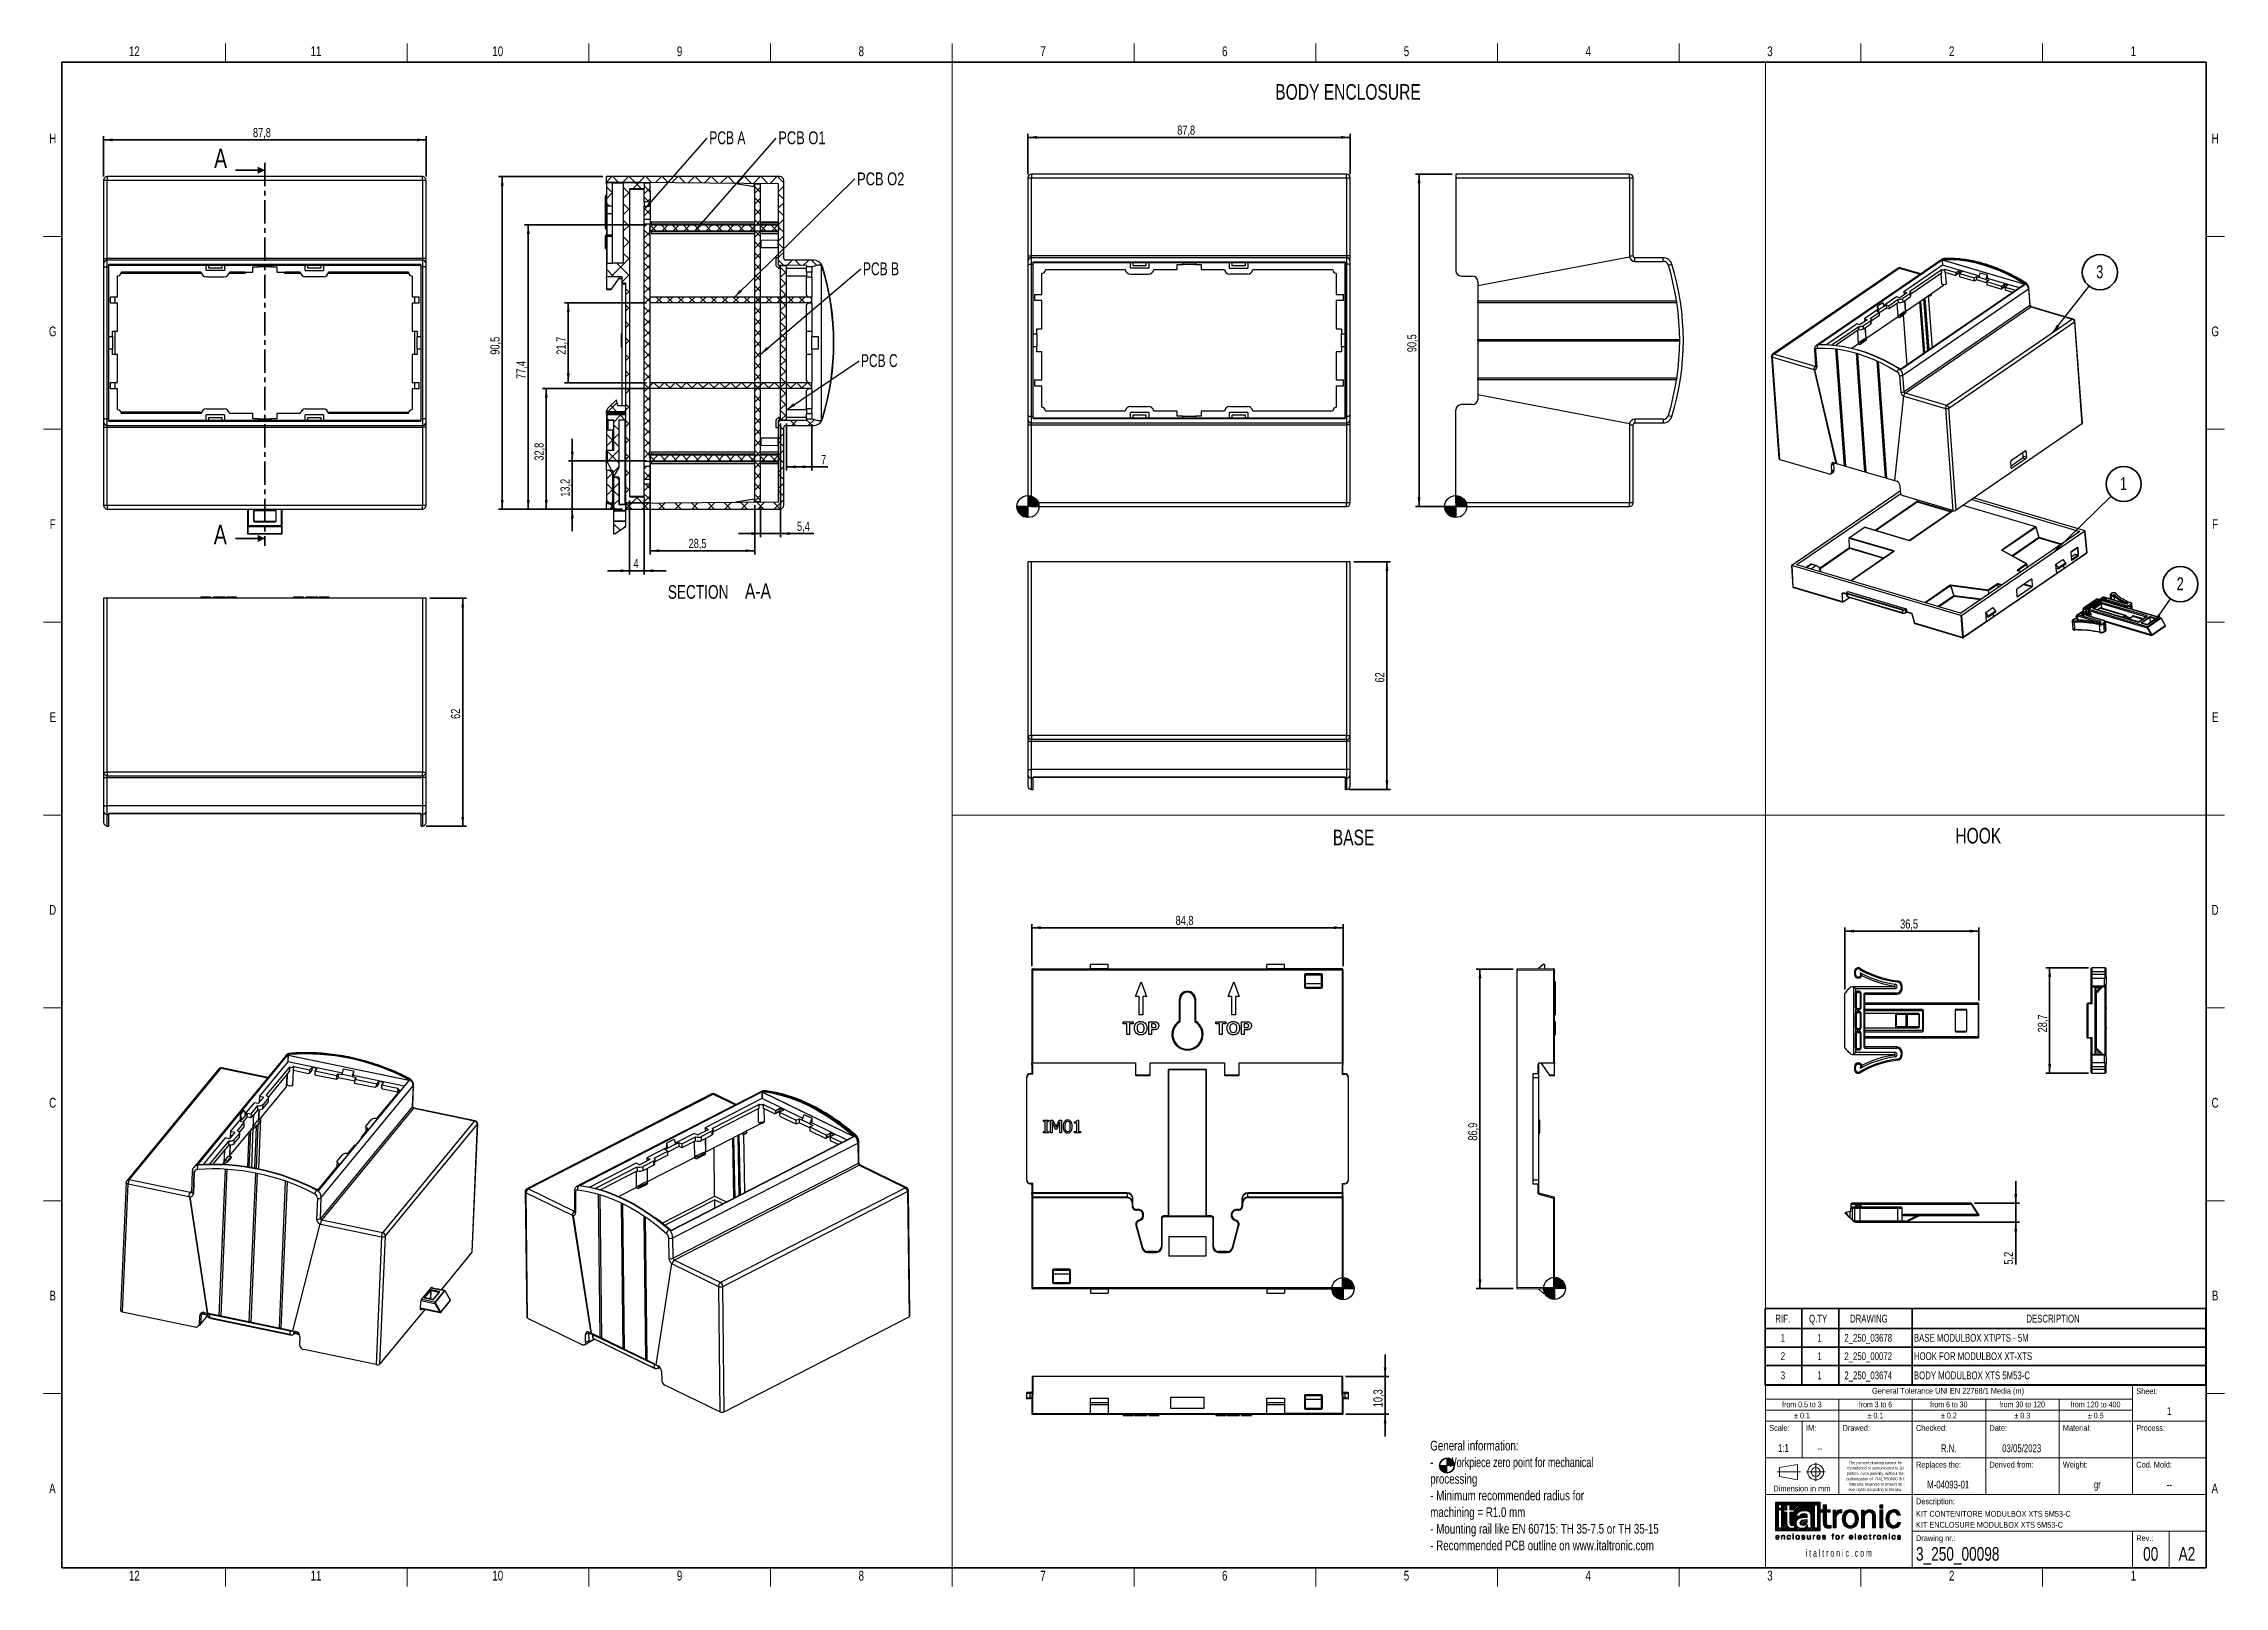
# Model space of a CAD drawing. Header units: millimetres. Extents: x 0 to 594, y 0 to 420.
import ezdxf

# ---------------------------------------------------------------- set-up
doc = ezdxf.new("R2010")
doc.units = ezdxf.units.MM
doc.linetypes.add('SLD-Catena', pattern=[10.16, 6.35, -1.27, 1.27, -1.27])
doc.linetypes.add('SLD-Solido', pattern=[0])
doc.layers.add('FORMAT', color=7, linetype='SLD-Solido', lineweight=35)
doc.layers.add('ZEROPOINT', color=7, linetype='SLD-Solido', lineweight=25)
doc.styles.add('SLDTEXTSTYLE0', font='TXT', dxfattribs={"width": 0.75})
doc.styles.add('SLDTEXTSTYLE1', font='TXT', dxfattribs={"width": 0.690476})
doc.styles.add('SLDTEXTSTYLE2', font='TXT', dxfattribs={"width": 0.791139})
doc.styles.add('SLDTEXTSTYLE3', font='TXT', dxfattribs={"width": 0.723953})
doc.styles.add('SLDTEXTSTYLE4', font='TXT', dxfattribs={"width": 0.732911})
doc.styles.add('SLDTEXTSTYLE5', font='TXT', dxfattribs={"width": 0.711738})
doc.styles.add('SLDTEXTSTYLE6', font='TXT', dxfattribs={"width": 0.718354})
doc.styles.add('SLDTEXTSTYLE7', font='TXT', dxfattribs={"width": 0.728752})
doc.styles.add('SLDTEXTSTYLE8', font='TXT', dxfattribs={"width": 0.567515})
doc.styles.add('SLDTEXTSTYLE9', font='TXT', dxfattribs={"width": 0.7})
doc.dimstyles.new('SLDDIMSTYLE0', dxfattribs={"dimtxt": 2.5, "dimasz": 2.5, "dimexe": 0, "dimexo": 0.0625, "dimtad": 1, "dimdec": 1, "dimrnd": 1e-09, "dimzin": 12, "dimdsep": 46, "dimtxsty": 'SLDTEXTSTYLE0', "dimsah": 1, "dimcen": 0.09, "dimadec": 0, "dimazin": 3, "dimtfac": 1, "dimtdec": 1, "dimtofl": 0, "dimtmove": 0, "dimatfit": 3, "dimfxl": 1, "dimfrac": 2, "dimtolj": 1, "dimtzin": 12, "dimarcsym": 0})
doc.dimstyles.new('SLDDIMSTYLE1', dxfattribs={"dimtxt": 2.5, "dimasz": 2.5, "dimexe": 0, "dimexo": 0.0625, "dimtad": 1, "dimdec": 1, "dimrnd": 1e-09, "dimzin": 12, "dimdsep": 46, "dimtxsty": 'SLDTEXTSTYLE0', "dimsah": 1, "dimcen": 0.09, "dimadec": 0, "dimazin": 3, "dimtfac": 1, "dimtdec": 1, "dimtmove": 0, "dimatfit": 0, "dimfxl": 1, "dimfrac": 2, "dimtolj": 1, "dimtzin": 12, "dimarcsym": 0})
doc.dimstyles.new('SLDDIMSTYLE2', dxfattribs={"dimtxt": 0.18, "dimasz": 2.5, "dimexe": 0, "dimexo": 0.0625, "dimgap": 0, "dimtad": 0, "dimtih": 1, "dimtoh": 1, "dimdec": 0, "dimrnd": 1e-09, "dimzin": 0, "dimdsep": 46, "dimtxsty": 'Standard', "dimsah": 1, "dimcen": 0.09, "dimadec": 0, "dimazin": 0, "dimtfac": 2.5, "dimtdec": 0, "dimtofl": 0, "dimtmove": 0, "dimatfit": 3, "dimfxl": 1, "dimfrac": 2, "dimtolj": 1, "dimtzin": 0, "dimarcsym": 0})

msp = doc.modelspace()

# ---------------------------------------------------------------- texts
at = {"color": 7, "linetype": 'Continuous', "lineweight": 0, "attachment_point": 2, "style": 'SLDTEXTSTYLE0'}
for s, insert, char_height in [('12', (24.7, 419.24), 2.646), ('11', (74.2, 419.24), 2.646), ('10', (123.7, 419.24), 2.646), ('9', (173.22, 419.24), 2.65), ('8', (222.72, 419.24), 2.65), ('7', (272.22, 419.24), 2.65), ('6', (321.72, 419.24), 2.65), ('5', (371.22, 419.24), 2.65), ('4', (420.72, 419.24), 2.65), ('3', (470.22, 419.24), 2.65), ('2', (519.72, 419.24), 2.65), ('1', (569.22, 419.24), 2.65), ('H', (2.49, 395.49), 2.65), ('H', (591.49, 395.49), 2.65), ('G', (2.49, 342.99), 2.65), ('G', (591.49, 342.99), 2.65), ('F', (2.47, 290.49), 2.65), ('F', (591.47, 290.49), 2.65), ('E', (2.51, 237.99), 2.65), ('E', (591.51, 237.99), 2.65), ('D', (2.47, 185.49), 2.65), ('D', (591.47, 185.49), 2.65), ('C', (2.47, 132.99), 2.65), ('C', (591.47, 132.99), 2.65), ('B', (2.48, 80.49), 2.65), ('B', (591.48, 80.49), 2.65), ('A', (2.39, 27.99), 2.65), ('A', (591.39, 27.99), 2.65), ('12', (24.7, 4.24), 2.646), ('11', (74.2, 4.24), 2.646), ('10', (123.7, 4.24), 2.646), ('9', (173.22, 4.24), 2.65), ('8', (222.72, 4.24), 2.65), ('7', (272.22, 4.24), 2.65), ('6', (321.72, 4.24), 2.65), ('5', (371.22, 4.24), 2.65), ('4', (420.72, 4.24), 2.65), ('3', (470.22, 4.24), 2.65), ('2', (519.72, 4.24), 2.65), ('1', (569.22, 4.24), 2.65)]:
    msp.add_mtext(s, dxfattribs=dict(at, insert=insert, char_height=char_height))
at = {"color": 7, "linetype": 'Continuous', "char_height": 5.29, "attachment_point": 1, "style": 'SLDTEXTSTYLE0'}
for insert in [(46.44, 391.39), (46.36, 289)]:
    msp.add_mtext('A', dxfattribs=dict(at, insert=insert))
at = {"layer": 'FORMAT'}
for s, insert, char_height, attachment_point, style in [('BODY ENCLOSURE', (335.48, 408.98), 4.2333, 1, 'SLDTEXTSTYLE0'), ('SECTION', (178.28, 272.58), 3.704, 2, 'SLDTEXTSTYLE0'), ('A-A', (194.57, 273.11), 4.233, 2, 'SLDTEXTSTYLE0'), ('BASE', (351.15, 206), 4.233, 1, 'SLDTEXTSTYLE0'), ('HOOK', (520.72, 206.48), 4.233, 1, 'SLDTEXTSTYLE0'), ('General Tolerance UNI EN 22768/1 Media (m)', (518.73, 54.03), 1.5875, 2, 'SLDTEXTSTYLE2'), ('Sheet:', (570, 53.93), 1.587, 1, 'SLDTEXTSTYLE2'), ('from 0.5 to 3', (478.92, 50.32), 1.5875, 2, 'SLDTEXTSTYLE3'), ('from 3 to 6', (498.96, 50.32), 1.5875, 2, 'SLDTEXTSTYLE5'), ('from 6 to 30', (518.94, 50.32), 1.5875, 2, 'SLDTEXTSTYLE6'), ('from 30 to 120', (538.91, 50.32), 1.5875, 2, 'SLDTEXTSTYLE7'), ('from 120 to 400', (558.89, 50.32), 1.5875, 2, 'SLDTEXTSTYLE4'), ('1', (578.98, 48.77), 2.12, 2, 'SLDTEXTSTYLE0'), ('Scale:', (470, 43.93), 1.587, 1, 'SLDTEXTSTYLE2'), ('± 0.1', (478.96, 47.31), 1.587, 2, 'SLDTEXTSTYLE4'), ('IM:', (480.06, 43.93), 1.587, 1, 'SLDTEXTSTYLE2'), ('Drawed:', (490, 43.93), 1.587, 1, 'SLDTEXTSTYLE2'), ('± 0.1', (498.96, 47.31), 1.587, 2, 'SLDTEXTSTYLE4'), ('Checked:', (510, 43.93), 1.587, 1, 'SLDTEXTSTYLE2'), ('± 0.2', (518.96, 47.31), 1.587, 2, 'SLDTEXTSTYLE4'), ('Date:', (530, 43.93), 1.587, 1, 'SLDTEXTSTYLE2'), ('± 0.3', (538.96, 47.31), 1.587, 2, 'SLDTEXTSTYLE4'), ('Material:', (550, 43.93), 1.587, 1, 'SLDTEXTSTYLE2'), ('± 0.5', (558.96, 47.31), 1.587, 2, 'SLDTEXTSTYLE4'), ('Process:', (570, 43.93), 1.587, 1, 'SLDTEXTSTYLE2'), ('1:1', (473.9, 38.73), 2.117, 2, 'SLDTEXTSTYLE0'), ('--', (483.82, 38.69), 2.117, 2, 'SLDTEXTSTYLE0'), ('R.N.', (518.9, 38.65), 2.117, 2, 'SLDTEXTSTYLE0'), ('03/05/2023', (538.79, 38.65), 2.117, 2, 'SLDTEXTSTYLE0'), ('authorization of  ITALTRONIC Srl.', (498.96, 29.69), 0.7937, 2, 'SLDTEXTSTYLE2'), ('parties, even partially, without the', (498.93, 31.15), 0.7937, 2, 'SLDTEXTSTYLE2'), ('reproduced or comunicated to 3d', (498.93, 32.61), 0.7937, 2, 'SLDTEXTSTYLE2'), ('The present drawing cannot be', (498.92, 34.06), 0.7937, 2, 'SLDTEXTSTYLE2'), ('Replaces the:', (510, 33.93), 1.5875, 1, 'SLDTEXTSTYLE2'), ('Derived from:', (530, 33.93), 1.5875, 1, 'SLDTEXTSTYLE2'), ('Weight:', (550, 33.93), 1.587, 1, 'SLDTEXTSTYLE2'), ('Cod. Mold:', (570, 33.93), 1.587, 1, 'SLDTEXTSTYLE2'), ('Dimension in mm', (478.92, 27.43), 1.5875, 2, 'SLDTEXTSTYLE2'), ('own rights according to the law.', (498.92, 26.77), 0.7937, 2, 'SLDTEXTSTYLE2'), ('Italtronic reserves to protect its', (498.95, 28.23), 0.7937, 2, 'SLDTEXTSTYLE2'), ('Description:', (510, 23.93), 1.5875, 1, 'SLDTEXTSTYLE2'), ('M-04093-01', (518.77, 28.77), 2.117, 2, 'SLDTEXTSTYLE0'), ('gr', (559.39, 28.77), 2.117, 2, 'SLDTEXTSTYLE0'), ('--', (578.99, 28.77), 2.117, 2, 'SLDTEXTSTYLE0'), ('KIT CONTENITORE MODULBOX XTS 5M53-C', (510, 20.55), 1.5875, 1, 'SLDTEXTSTYLE0'), ('KIT ENCLOSURE MODULBOX XTS 5M53-C', (510, 17.55), 1.5875, 1, 'SLDTEXTSTYLE0'), ('Drawing nr.:', (510, 13.93), 1.5875, 1, 'SLDTEXTSTYLE2'), ('Rev.:', (570, 13.93), 1.587, 1, 'SLDTEXTSTYLE2'), ('i t a l t r o n i c . c o m', (488.96, 10.07), 2, 2, 'SLDTEXTSTYLE8'), ('3_250_00098', (510, 10.69), 3.7042, 1, 'SLDTEXTSTYLE0'), ('00', (573.93, 10.69), 3.704, 2, 'SLDTEXTSTYLE0'), ('A2', (583.81, 10.69), 3.704, 2, 'SLDTEXTSTYLE0')]:
    msp.add_mtext(s, dxfattribs=dict(at, insert=insert, char_height=char_height, attachment_point=attachment_point, style=style))

# ---------------------------------------------------------------- blocks, each defined once
blk = doc.blocks.new('SW_NOTE_0')
at = {"color": 0, "linetype": 'Continuous', "lineweight": 0, "attachment_point": 1}
for s, insert, char_height, style in [('General information:', (0, 3.41), 2.6458, 'SLDTEXTSTYLE0'), ('-      Workpiece zero point for mechanical', (0, -1.12), 2.6458, 'SLDTEXTSTYLE1'), ('processing', (0, -5.64), 2.646, 'SLDTEXTSTYLE0'), ('- Minimum recommended radius for', (0, -10.17), 2.6458, 'SLDTEXTSTYLE0'), ('machining = R1.0 mm', (0, -14.7), 2.6458, 'SLDTEXTSTYLE0'), ('- Mounting rail like EN 60715: TH 35-7.5 or TH 35-15', (0, -19.23), 2.6458, 'SLDTEXTSTYLE0'), ('- Recommended PCB outline on www.italtronic.com', (0, -23.76), 2.6458, 'SLDTEXTSTYLE0')]:
    blk.add_mtext(s, dxfattribs=dict(at, insert=insert, char_height=char_height, style=style))
blk = doc.blocks.new('Note tavola 2D_guida DIN')
at = {"layer": 'FORMAT'}
h = blk.add_hatch(color=256, dxfattribs=at)
edge = h.paths.add_edge_path(flags=0)
edge.add_line((300.05, 68.13), (298.05, 68.13))
edge.add_arc((300.05, 68.13), 2, 180, 270)
edge.add_line((300.05, 66.13), (300.05, 68.13))
h = blk.add_hatch(color=256, dxfattribs=at)
edge = h.paths.add_edge_path(flags=0)
edge.add_line((300.05, 68.13), (302.05, 68.13))
edge.add_arc((300.05, 68.13), 2, 0, 90)
edge.add_line((300.05, 70.13), (300.05, 68.13))
at = {"color": 7, "linetype": 'SLD-Solido', "lineweight": 18}
for p, q in [((302.05, 68.13), (298.05, 68.13)), ((300.05, 70.13), (300.05, 66.13))]:
    blk.add_line(p, q, dxfattribs=at)
at = {"layer": 'FORMAT'}
blk.add_circle((300.05, 68.13), 2, dxfattribs=at)
at = {"color": 7, "linetype": 'Continuous', "lineweight": 0}
blk.add_blockref('SW_NOTE_0', (295.5, 71.47), dxfattribs=at)
blk = doc.blocks.new('SW_TABLEANNOTATION_0')
at = {"layer": 'FORMAT', "color": 0}
for p, q in [((0, 0), (0, -5.45)), ((0, 0), (10, 0)), ((10, 0), (10, -5.45)), ((10, 0), (20, 0)), ((20, 0), (20, -5.45)), ((20, 0), (40, 0)), ((40, 0), (40, -5.45)), ((40, 0), (120, 0)), ((120, 0), (120, -5.45)), ((0, -5.45), (10, -5.45)), ((0, -5.45), (0, -10.45)), ((10, -5.45), (20, -5.45)), ((10, -5.45), (10, -10.45)), ((20, -5.45), (40, -5.45)), ((20, -5.45), (20, -10.45)), ((40, -5.45), (120, -5.45)), ((40, -5.45), (40, -10.45)), ((120, -5.45), (120, -10.45)), ((0, -10.45), (0, -15.45)), ((0, -10.45), (10, -10.45)), ((10, -10.45), (10, -15.45)), ((10, -10.45), (20, -10.45)), ((20, -10.45), (20, -15.45)), ((20, -10.45), (40, -10.45)), ((40, -10.45), (40, -15.45)), ((40, -10.45), (120, -10.45)), ((120, -10.45), (120, -15.45)), ((0, -15.45), (0, -20.88)), ((0, -15.45), (10, -15.45)), ((10, -15.45), (10, -20.88)), ((10, -15.45), (20, -15.45)), ((20, -15.45), (20, -20.88)), ((20, -15.45), (40, -15.45)), ((40, -15.45), (40, -20.88)), ((40, -15.45), (120, -15.45)), ((120, -15.45), (120, -20.88)), ((0, -20.88), (10, -20.88)), ((10, -20.88), (20, -20.88)), ((20, -20.88), (40, -20.88)), ((40, -20.88), (120, -20.88))]:
    blk.add_line(p, q, dxfattribs=at)
at = {"layer": 'FORMAT', "color": 0, "attachment_point": 1, "style": 'SLDTEXTSTYLE0'}
for s, insert, char_height in [('RIF.', (2.75, -1.67), 2.117), ('Q.TY', (11.94, -1.67), 2.117), ('DRAWING', (23.1, -1.67), 2.117), ('DESCRIPTION', (71.14, -1.67), 2.1167), ('2', (4.22, -11.89), 2.12), ('1', (4.22, -6.89), 2.12), ('1', (14.22, -6.89), 2.12), ('2_250_03678', (21.55, -6.89), 2.1167), ('2_250_00072', (21.55, -11.89), 2.1167), ('BASE MODULBOX XT\\\\XTS - 5M', (40.5, -6.89), 2.1167), ('HOOK FOR MODULBOX XT-XTS', (40.5, -11.89), 2.1167), ('3', (4.22, -17.11), 2.12), ('1', (14.22, -11.89), 2.12), ('1', (14.22, -17.11), 2.12), ('2_250_03674', (21.55, -17.11), 2.1167), ('BODY MODULBOX XTS 5M53-C', (40.5, -17.11), 2.1167)]:
    blk.add_mtext(s, dxfattribs=dict(at, insert=insert, char_height=char_height))
blk = doc.blocks.new('_D')
at = {"layer": 'FORMAT'}
for p, q in [((16.35, 383.8), (16.35, 394.8)), ((104.17, 393.8), (16.35, 393.8)), ((104.17, 383.8), (104.17, 394.8))]:
    blk.add_line(p, q, dxfattribs=at)
for points in [[(16.35, 393.8), (18.85, 393.4), (18.85, 394.2)], [(104.17, 393.8), (101.67, 394.2), (101.67, 393.4)]]:
    blk.add_solid(points, dxfattribs=at)
at = {"layer": 'FORMAT', "insert": (57.03, 397.03), "char_height": 2.5, "attachment_point": 1, "style": 'SLDTEXTSTYLE0'}
blk.add_mtext('87,8', dxfattribs=at)
blk = doc.blocks.new('_D_1')
at = {"layer": 'FORMAT'}
for p, q in [((105.17, 269), (115.17, 269)), ((114.17, 207), (114.17, 269)), ((104.17, 207), (115.17, 207))]:
    blk.add_line(p, q, dxfattribs=at)
for points in [[(114.17, 269), (113.77, 266.5), (114.57, 266.5)], [(114.17, 207), (114.57, 209.5), (113.77, 209.5)]]:
    blk.add_solid(points, dxfattribs=at)
at = {"layer": 'FORMAT', "insert": (110.95, 236.15), "char_height": 2.5, "attachment_point": 1, "rotation": 90, "style": 'SLDTEXTSTYLE0'}
blk.add_mtext('62', dxfattribs=at)
blk = doc.blocks.new('_D_2')
at = {"layer": 'FORMAT'}
for p, q in [((152.28, 383.8), (123.91, 383.8)), ((124.91, 383.8), (124.91, 293.29)), ((157.68, 293.29), (123.91, 293.29))]:
    blk.add_line(p, q, dxfattribs=at)
for points in [[(124.91, 383.8), (124.51, 381.3), (125.31, 381.3)], [(124.91, 293.29), (125.31, 295.79), (124.51, 295.79)]]:
    blk.add_solid(points, dxfattribs=at)
at = {"layer": 'FORMAT', "insert": (121.69, 335.31), "char_height": 2.5, "attachment_point": 1, "rotation": 90, "style": 'SLDTEXTSTYLE0'}
blk.add_mtext('90,5', dxfattribs=at)
blk = doc.blocks.new('_D_3')
at = {"layer": 'FORMAT'}
for p, q in [((200.73, 316.55), (200.73, 285.62)), ((195.29, 294.35), (195.29, 285.62)), ((195.29, 286.62), (189.29, 286.62)), ((200.73, 286.62), (195.29, 286.62)), ((200.73, 286.62), (209.83, 286.62))]:
    blk.add_line(p, q, dxfattribs=at)
for points in [[(195.29, 286.62), (192.79, 287.02), (192.79, 286.22)], [(200.73, 286.62), (203.23, 286.22), (203.23, 287.02)]]:
    blk.add_solid(points, dxfattribs=at)
at = {"layer": 'FORMAT', "insert": (205.21, 289.84), "char_height": 2.5, "attachment_point": 1, "style": 'SLDTEXTSTYLE0'}
blk.add_mtext('5,4', dxfattribs=at)
blk = doc.blocks.new('_D_4')
at = {"layer": 'FORMAT'}
for p, q in [((202.33, 316.55), (202.33, 303.78)), ((209.28, 316.4), (209.28, 303.78)), ((202.33, 304.78), (209.28, 304.78)), ((209.28, 304.78), (213.61, 304.78))]:
    blk.add_line(p, q, dxfattribs=at)
for points in [[(202.33, 304.78), (204.83, 304.38), (204.83, 305.18)], [(209.28, 304.78), (206.78, 305.18), (206.78, 304.38)]]:
    blk.add_solid(points, dxfattribs=at)
at = {"layer": 'FORMAT', "insert": (211.76, 308), "char_height": 2.5, "attachment_point": 1, "style": 'SLDTEXTSTYLE0'}
blk.add_mtext('7', dxfattribs=at)
blk = doc.blocks.new('_D_5')
at = {"layer": 'FORMAT'}
for p, q in [((165.18, 308.05), (165.18, 280.95)), ((193.69, 294.35), (193.69, 280.95)), ((193.69, 281.95), (165.18, 281.95))]:
    blk.add_line(p, q, dxfattribs=at)
for points in [[(165.18, 281.95), (167.68, 281.55), (167.68, 282.35)], [(193.69, 281.95), (191.19, 282.35), (191.19, 281.55)]]:
    blk.add_solid(points, dxfattribs=at)
at = {"layer": 'FORMAT', "insert": (175.68, 285.18), "char_height": 2.5, "attachment_point": 1, "style": 'SLDTEXTSTYLE0'}
blk.add_mtext('28,5', dxfattribs=at)
blk = doc.blocks.new('_D_6')
at = {"layer": 'FORMAT'}
for p, q in [((164.18, 349.4), (141.91, 349.4)), ((142.91, 349.4), (142.91, 327.7)), ((164.18, 327.7), (141.91, 327.7))]:
    blk.add_line(p, q, dxfattribs=at)
for points in [[(142.91, 349.4), (142.51, 346.9), (143.31, 346.9)], [(142.91, 327.7), (143.31, 330.2), (142.51, 330.2)]]:
    blk.add_solid(points, dxfattribs=at)
at = {"layer": 'FORMAT', "insert": (139.69, 335.31), "char_height": 2.5, "attachment_point": 1, "rotation": 90, "style": 'SLDTEXTSTYLE0'}
blk.add_mtext('21,7', dxfattribs=at)
blk = doc.blocks.new('_D_7')
at = {"layer": 'FORMAT'}
for p, q in [((164.18, 326.1), (135.91, 326.1)), ((136.91, 326.1), (136.91, 293.29)), ((157.68, 293.29), (135.91, 293.29))]:
    blk.add_line(p, q, dxfattribs=at)
for points in [[(136.91, 326.1), (136.51, 323.6), (137.31, 323.6)], [(136.91, 293.29), (137.31, 295.79), (136.51, 295.79)]]:
    blk.add_solid(points, dxfattribs=at)
at = {"layer": 'FORMAT', "insert": (133.69, 306.46), "char_height": 2.5, "attachment_point": 1, "rotation": 90, "style": 'SLDTEXTSTYLE0'}
blk.add_mtext('32,8', dxfattribs=at)
blk = doc.blocks.new('_D_8')
at = {"layer": 'FORMAT'}
for p, q in [((164.23, 370.64), (131.01, 370.64)), ((132.01, 370.64), (132.01, 293.29)), ((157.68, 293.29), (131.01, 293.29))]:
    blk.add_line(p, q, dxfattribs=at)
for points in [[(132.01, 370.64), (131.61, 368.14), (132.41, 368.14)], [(132.01, 293.29), (132.41, 295.79), (131.61, 295.79)]]:
    blk.add_solid(points, dxfattribs=at)
at = {"layer": 'FORMAT', "insert": (128.79, 328.73), "char_height": 2.5, "attachment_point": 1, "rotation": 90, "style": 'SLDTEXTSTYLE0'}
blk.add_mtext('77,4', dxfattribs=at)
blk = doc.blocks.new('_D_9')
at = {"layer": 'FORMAT'}
for p, q in [((144.01, 306.45), (144.01, 312.45)), ((164.23, 306.45), (143.01, 306.45)), ((144.01, 306.45), (144.01, 293.29)), ((157.68, 293.29), (143.01, 293.29)), ((144.01, 293.29), (144.01, 287.29))]:
    blk.add_line(p, q, dxfattribs=at)
for points in [[(144.01, 306.45), (144.41, 308.95), (143.61, 308.95)], [(144.01, 293.29), (143.61, 290.79), (144.41, 290.79)]]:
    blk.add_solid(points, dxfattribs=at)
at = {"layer": 'FORMAT', "insert": (140.79, 296.64), "char_height": 2.5, "attachment_point": 1, "rotation": 90, "style": 'SLDTEXTSTYLE0'}
blk.add_mtext('13,2', dxfattribs=at)
blk = doc.blocks.new('_D_10')
at = {"layer": 'FORMAT'}
for p, q in [((159.58, 295.6), (159.58, 275.49)), ((163.58, 295.7), (163.58, 275.49)), ((159.58, 276.49), (153.58, 276.49)), ((163.58, 276.49), (159.58, 276.49)), ((163.58, 276.49), (169.58, 276.49))]:
    blk.add_line(p, q, dxfattribs=at)
for points in [[(159.58, 276.49), (157.08, 276.89), (157.08, 276.09)], [(163.58, 276.49), (166.08, 276.09), (166.08, 276.89)]]:
    blk.add_solid(points, dxfattribs=at)
at = {"layer": 'FORMAT', "insert": (160.66, 279.72), "char_height": 2.5, "attachment_point": 1, "style": 'SLDTEXTSTYLE0'}
blk.add_mtext('4', dxfattribs=at)
blk = doc.blocks.new('SW_NOTE_0_1')
at = {"layer": 'FORMAT', "color": 0, "insert": (0.54, 1.86), "char_height": 3.5, "attachment_point": 1, "style": 'SLDTEXTSTYLE0'}
blk.add_mtext('PCB O1', dxfattribs=at)
blk = doc.blocks.new('SW_NOTE_0_2')
at = {"layer": 'FORMAT', "color": 0, "insert": (0.6, 1.75), "char_height": 3.5, "attachment_point": 1, "style": 'SLDTEXTSTYLE0'}
blk.add_mtext('PCB O2', dxfattribs=at)
blk = doc.blocks.new('SW_NOTE_0_3')
at = {"layer": 'FORMAT', "color": 0, "insert": (0.57, 1.8), "char_height": 3.5, "attachment_point": 1, "style": 'SLDTEXTSTYLE9'}
blk.add_mtext('PCB B', dxfattribs=at)
blk = doc.blocks.new('SW_NOTE_0_4')
at = {"layer": 'FORMAT', "color": 0, "insert": (0.51, 1.84), "char_height": 3.5, "attachment_point": 1, "style": 'SLDTEXTSTYLE9'}
blk.add_mtext('PCB C', dxfattribs=at)
blk = doc.blocks.new('SW_NOTE_0_5')
at = {"layer": 'FORMAT', "color": 0, "insert": (0.57, 1.86), "char_height": 3.5, "attachment_point": 1, "style": 'SLDTEXTSTYLE9'}
blk.add_mtext('PCB A', dxfattribs=at)
blk = doc.blocks.new('SW_NOTE_0_6')
at = {"layer": 'FORMAT', "color": 0}
blk.add_circle((2.7, 3.95), 4.79, dxfattribs=at)
at = {"layer": 'FORMAT', "color": 0, "insert": (2.67, 5.82), "char_height": 3.5, "attachment_point": 2, "style": 'SLDTEXTSTYLE0'}
blk.add_mtext('2', dxfattribs=at)
blk = doc.blocks.new('SW_NOTE_0_7')
at = {"layer": 'FORMAT', "color": 0}
blk.add_circle((3.43, 3.34), 4.79, dxfattribs=at)
at = {"layer": 'FORMAT', "color": 0, "insert": (3.39, 5.21), "char_height": 3.5, "attachment_point": 2, "style": 'SLDTEXTSTYLE0'}
blk.add_mtext('1', dxfattribs=at)
blk = doc.blocks.new('SW_NOTE_0_8')
at = {"layer": 'FORMAT', "color": 0}
blk.add_circle((2.95, 3.77), 4.79, dxfattribs=at)
at = {"layer": 'FORMAT', "color": 0, "insert": (2.92, 5.64), "char_height": 3.5, "attachment_point": 2, "style": 'SLDTEXTSTYLE0'}
blk.add_mtext('3', dxfattribs=at)
blk = doc.blocks.new('ZEROPOINT')
at = {"layer": 'FORMAT'}
h = blk.add_hatch(color=256, dxfattribs=at)
edge = h.paths.add_edge_path(flags=0)
edge.add_line((86.11, 20.84), (84.11, 20.84))
edge.add_arc((86.11, 20.84), 2, 180, 270)
edge.add_line((86.11, 18.84), (86.11, 20.84))
h = blk.add_hatch(color=256, dxfattribs=at)
edge = h.paths.add_edge_path(flags=0)
edge.add_line((86.11, 20.84), (88.11, 20.84))
edge.add_arc((86.11, 20.84), 2, 0, 90)
edge.add_line((86.11, 22.84), (86.11, 20.84))
at = {"layer": 'ZEROPOINT'}
for p, q in [((88.11, 20.84), (84.11, 20.84)), ((86.11, 22.84), (86.11, 18.84))]:
    blk.add_line(p, q, dxfattribs=at)
blk.add_circle((86.11, 20.84), 2, dxfattribs=at)
blk = doc.blocks.new('_D_11')
at = {"layer": 'FORMAT'}
for p, q in [((383.64, 384.49), (373.64, 384.49)), ((374.64, 293.98), (374.64, 384.49)), ((383.64, 293.98), (373.64, 293.98))]:
    blk.add_line(p, q, dxfattribs=at)
for points in [[(374.64, 384.49), (374.24, 381.99), (375.04, 381.99)], [(374.64, 293.98), (375.04, 296.48), (374.24, 296.48)]]:
    blk.add_solid(points, dxfattribs=at)
at = {"layer": 'FORMAT', "insert": (371.42, 336), "char_height": 2.5, "attachment_point": 1, "rotation": 90, "style": 'SLDTEXTSTYLE0'}
blk.add_mtext('90,5', dxfattribs=at)
blk = doc.blocks.new('_D_12')
at = {"layer": 'FORMAT'}
for p, q in [((268.1, 384.49), (268.1, 395.49)), ((268.1, 394.49), (355.91, 394.49)), ((355.91, 384.49), (355.91, 395.49))]:
    blk.add_line(p, q, dxfattribs=at)
for points in [[(268.1, 394.49), (270.6, 394.09), (270.6, 394.89)], [(355.91, 394.49), (353.41, 394.89), (353.41, 394.09)]]:
    blk.add_solid(points, dxfattribs=at)
at = {"layer": 'FORMAT', "insert": (308.77, 397.71), "char_height": 2.5, "attachment_point": 1, "style": 'SLDTEXTSTYLE0'}
blk.add_mtext('87,8', dxfattribs=at)
blk = doc.blocks.new('_D_13')
at = {"layer": 'FORMAT'}
for p, q in [((356.91, 278.91), (366.91, 278.91)), ((365.91, 216.91), (365.91, 278.91)), ((355.61, 216.91), (366.91, 216.91))]:
    blk.add_line(p, q, dxfattribs=at)
for points in [[(365.91, 278.91), (365.51, 276.41), (366.31, 276.41)], [(365.91, 216.91), (366.31, 219.41), (365.51, 219.41)]]:
    blk.add_solid(points, dxfattribs=at)
at = {"layer": 'FORMAT', "insert": (362.69, 246.06), "char_height": 2.5, "attachment_point": 1, "rotation": 90, "style": 'SLDTEXTSTYLE0'}
blk.add_mtext('62', dxfattribs=at)
blk = doc.blocks.new('_D_14')
at = {"layer": 'FORMAT'}
for p, q in [((490.66, 162.52), (490.66, 179.38)), ((490.66, 178.38), (527.15, 178.38)), ((527.15, 159.49), (527.15, 179.38))]:
    blk.add_line(p, q, dxfattribs=at)
for points in [[(490.66, 178.38), (493.16, 177.98), (493.16, 178.78)], [(527.15, 178.38), (524.65, 178.78), (524.65, 177.98)]]:
    blk.add_solid(points, dxfattribs=at)
at = {"layer": 'FORMAT', "insert": (505.68, 181.6), "char_height": 2.5, "attachment_point": 1, "style": 'SLDTEXTSTYLE0'}
blk.add_mtext('36,5', dxfattribs=at)
blk = doc.blocks.new('_D_15')
at = {"layer": 'FORMAT'}
for p, q in [((556.96, 168.38), (545.41, 168.38)), ((546.41, 168.38), (546.41, 139.7)), ((556.96, 139.7), (545.41, 139.7))]:
    blk.add_line(p, q, dxfattribs=at)
for points in [[(546.41, 168.38), (546.01, 165.88), (546.81, 165.88)], [(546.41, 139.7), (546.81, 142.2), (546.01, 142.2)]]:
    blk.add_solid(points, dxfattribs=at)
at = {"layer": 'FORMAT', "insert": (543.19, 150.81), "char_height": 2.5, "attachment_point": 1, "rotation": 90, "style": 'SLDTEXTSTYLE0'}
blk.add_mtext('28,7', dxfattribs=at)
blk = doc.blocks.new('_D_16')
at = {"layer": 'FORMAT'}
for p, q in [((537.17, 104.34), (537.17, 110.34)), ((525.95, 104.34), (538.17, 104.34)), ((537.17, 99.14), (537.17, 104.34)), ((506.96, 99.14), (538.17, 99.14)), ((537.17, 99.14), (537.17, 87.6))]:
    blk.add_line(p, q, dxfattribs=at)
for points in [[(537.17, 104.34), (537.57, 106.84), (536.77, 106.84)], [(537.17, 99.14), (536.77, 96.64), (537.57, 96.64)]]:
    blk.add_solid(points, dxfattribs=at)
at = {"layer": 'FORMAT', "insert": (533.94, 87.6), "char_height": 2.5, "attachment_point": 1, "rotation": 90, "style": 'SLDTEXTSTYLE0'}
blk.add_mtext('5,2', dxfattribs=at)
blk = doc.blocks.new('_D_17')
at = {"layer": 'FORMAT'}
for p, q in [((269.16, 168.87), (269.16, 180.32)), ((353.96, 179.32), (269.16, 179.32)), ((353.96, 168.87), (353.96, 180.32))]:
    blk.add_line(p, q, dxfattribs=at)
for points in [[(269.16, 179.32), (271.66, 178.92), (271.66, 179.72)], [(353.96, 179.32), (351.46, 179.72), (351.46, 178.92)]]:
    blk.add_solid(points, dxfattribs=at)
at = {"layer": 'FORMAT', "insert": (308.33, 182.54), "char_height": 2.5, "attachment_point": 1, "style": 'SLDTEXTSTYLE0'}
blk.add_mtext('84,8', dxfattribs=at)
blk = doc.blocks.new('_D_18')
at = {"layer": 'FORMAT'}
for p, q in [((400.24, 168.03), (390.24, 168.03)), ((391.24, 168.03), (391.24, 81.11)), ((400.24, 81.11), (390.24, 81.11))]:
    blk.add_line(p, q, dxfattribs=at)
for points in [[(391.24, 168.03), (390.84, 165.53), (391.64, 165.53)], [(391.24, 81.11), (391.64, 83.61), (390.84, 83.61)]]:
    blk.add_solid(points, dxfattribs=at)
at = {"layer": 'FORMAT', "insert": (388.02, 121.34), "char_height": 2.5, "attachment_point": 1, "rotation": 90, "style": 'SLDTEXTSTYLE0'}
blk.add_mtext('86,9', dxfattribs=at)
blk = doc.blocks.new('_D_19')
at = {"layer": 'FORMAT'}
for p, q in [((365.41, 57.14), (365.41, 63.14)), ((354.62, 57.14), (366.41, 57.14)), ((365.41, 57.14), (365.41, 46.84)), ((354.71, 46.84), (366.41, 46.84)), ((365.41, 46.84), (365.41, 40.84))]:
    blk.add_line(p, q, dxfattribs=at)
for points in [[(365.41, 57.14), (365.81, 59.64), (365.01, 59.64)], [(365.41, 46.84), (365.01, 44.34), (365.81, 44.34)]]:
    blk.add_solid(points, dxfattribs=at)
at = {"layer": 'FORMAT', "insert": (362.19, 48.76), "char_height": 2.5, "attachment_point": 1, "rotation": 90, "style": 'SLDTEXTSTYLE0'}
blk.add_mtext('10,3', dxfattribs=at)

# ---------------------------------------------------------------- dimensions: what is measured, and where the dimension line sits
at = {"layer": 'FORMAT'}
for base, p1, p2, dimstyle, picture, middle in [((16.35, 393.8), (104.17, 382.8), (16.35, 382.8), 'SLDDIMSTYLE0', '_D', (60.26, 393.8)), ((355.91, 394.49), (268.1, 383.49), (355.91, 383.49), 'SLDDIMSTYLE0', '_D_12', (312.01, 394.49)), ((195.29, 286.62), (200.73, 317.55), (195.29, 295.35), 'SLDDIMSTYLE1', '_D_3', (207.52, 286.62)), ((209.28153746, 304.77800209), (202.33153746, 317.5465939), (209.28153746, 317.3965939), 'SLDDIMSTYLE0', '_D_4', (212.6829066, 304.77800209)), ((165.18, 281.95), (193.69, 295.35), (165.18, 309.05), 'SLDDIMSTYLE0', '_D_5', (178.91, 281.95)), ((159.58, 276.49), (163.58, 296.7), (159.58, 296.6), 'SLDDIMSTYLE1', '_D_10', (161.58, 276.49)), ((269.16, 179.32), (353.96, 167.87), (269.16, 167.87), 'SLDDIMSTYLE0', '_D_17', (311.56, 179.32)), ((527.15, 178.38), (490.66, 161.52), (527.15, 158.49), 'SLDDIMSTYLE0', '_D_14', (508.91, 178.38))]:
    dim = msp.add_linear_dim(base=base, p1=p1, p2=p2, dimstyle=dimstyle, dxfattribs=at)
    dim.commit()
    dim.dimension.update_dxf_attribs({"geometry": picture, "text_midpoint": middle, "dimtype": 160})
for base, p1, p2, dimstyle, picture, middle in [((124.91, 293.29), (153.28, 383.8), (158.68, 293.29), 'SLDDIMSTYLE0', '_D_2', (124.91, 338.55)), ((374.64, 384.49), (384.64, 293.98), (384.64, 384.49), 'SLDDIMSTYLE0', '_D_11', (374.64, 339.23)), ((132.0104, 293.2896), (165.2315, 370.6443), (158.6815, 293.2896), 'SLDDIMSTYLE0', '_D_8', (132.0104, 331.9669)), ((142.91, 327.7), (165.18, 349.4), (165.18, 327.7), 'SLDDIMSTYLE0', '_D_6', (142.91, 338.55)), ((136.91, 293.29), (165.18, 326.1), (158.68, 293.29), 'SLDDIMSTYLE0', '_D_7', (136.91, 309.69)), ((144.01, 293.29), (165.23, 306.45), (158.68, 293.29), 'SLDDIMSTYLE1', '_D_9', (144.01, 299.87)), ((365.91, 278.91), (354.61, 216.91), (355.91, 278.91), 'SLDDIMSTYLE0', '_D_13', (365.91, 247.91)), ((114.17, 269), (103.17, 207), (104.17, 269), 'SLDDIMSTYLE0', '_D_1', (114.17, 238)), ((391.24, 81.11), (401.24, 168.03), (401.24, 81.11), 'SLDDIMSTYLE0', '_D_18', (391.24, 124.57)), ((546.41, 139.7), (557.96, 168.38), (557.96, 139.7), 'SLDDIMSTYLE0', '_D_15', (546.41, 154.04)), ((537.17, 104.34), (505.96, 99.14), (524.95, 104.34), 'SLDDIMSTYLE1', '_D_16', (537.17, 89.91)), ((365.41, 46.84), (353.62, 57.14), (353.71, 46.84), 'SLDDIMSTYLE1', '_D_19', (365.41, 51.99))]:
    dim = msp.add_linear_dim(base=base, p1=p1, p2=p2, angle=90, dimstyle=dimstyle, dxfattribs=at)
    dim.commit()
    dim.dimension.update_dxf_attribs({"geometry": picture, "text_midpoint": middle, "dimtype": 160})

# ---------------------------------------------------------------- hatches: boundary and pattern name
at = {"linetype": 'SLD-Solido', "lineweight": 18}
h = msp.add_hatch(dxfattribs=at)
h.set_pattern_fill('ANSI37', scale=0.66667, style=0)
h.paths.add_polyline_path([(200.18, 370.64), (165.23, 370.64), (165.23, 369.04), (200.18, 369.04)], flags=0)
h = msp.add_hatch(dxfattribs=at)
h.set_pattern_fill('ANSI37', scale=0.66667, style=0)
h.paths.add_polyline_path([(165.18, 349.4), (209.18, 349.4), (209.18, 351), (165.18, 351)], flags=0)
h = msp.add_hatch(dxfattribs=at)
h.set_pattern_fill('ANSI37', scale=0.66667, style=0)
h.paths.add_polyline_path([(165.18, 326.1), (209.18, 326.1), (209.18, 327.7), (165.18, 327.7)], flags=0)
h = msp.add_hatch(dxfattribs=at)
h.set_pattern_fill('ANSI37', scale=0.66667, style=0)
h.paths.add_polyline_path([(200.18, 308.05), (165.23, 308.05), (165.23, 306.45), (200.18, 306.45)], flags=0)
at = {"layer": 'FORMAT', "linetype": 'SLD-Solido', "lineweight": 18}
h = msp.add_hatch(dxfattribs=at)
h.set_pattern_fill('ANSI37', color=256, style=0)
edge = h.paths.add_edge_path(flags=0)
edge.add_line((209.28, 359.2), (210.98, 359.7))
edge.add_line((210.98, 359.7), (211.81, 359.7))
edge.add_arc((211.81, 359.8), 0.1, 270, 391.38817)
edge.add_arc((209.76, 358.55), 2.5, 31.38817, 90)
edge.add_line((209.76, 361.05), (202.08, 361.05))
edge.add_arc((202.08, 361.55), 0.5, 180, 270, ccw=False)
edge.add_line((201.58, 361.55), (201.58, 382.8))
edge.add_arc((200.58, 382.8), 1, 0, 90)
edge.add_line((200.58, 383.8), (153.28, 383.8))
edge.add_line((153.28, 383.8), (153.28, 382.25))
edge.add_line((153.28, 382.25), (200.18, 381.84))
edge.add_line((200.18, 381.84), (200.18, 359.65))
edge.add_line((200.18, 359.65), (207.78, 359.58))
edge.add_line((207.78, 359.58), (207.78, 359.2))
edge.add_line((207.78, 359.2), (209.28, 359.2))
h = msp.add_hatch(dxfattribs=at)
h.set_pattern_fill('ANSI37', color=256, style=0)
edge = h.paths.add_edge_path(flags=0)
edge.add_line((153.53, 375.72), (154.88, 375.72))
edge.add_line((154.88, 375.72), (154.88, 382.08))
edge.add_line((154.88, 382.08), (153.53, 382.09))
edge.add_arc((153.53, 381.84), 0.25, 89.5, 180)
edge.add_line((153.28, 381.84), (153.28, 375.97))
edge.add_arc((153.53, 375.97), 0.25, 180, 270)
h = msp.add_hatch(dxfattribs=at)
h.set_pattern_fill('ANSI37', color=256, style=0)
edge = h.paths.add_edge_path(flags=0)
edge.add_line((159.58, 296.6), (159.58, 380.5))
edge.add_line((159.58, 380.5), (163.58, 380.5))
edge.add_line((163.58, 380.5), (163.58, 382.01))
edge.add_line((163.58, 382.01), (157.98, 382.06))
edge.add_line((157.98, 382.06), (157.98, 360.22))
edge.add_line((157.98, 360.22), (154.88, 360.22))
edge.add_line((154.88, 360.22), (153.53, 360.22))
edge.add_arc((153.53, 359.97), 0.25, 90, 180)
edge.add_line((153.28, 359.97), (153.28, 356.55))
edge.add_line((153.28, 356.55), (157.58, 356.55))
edge.add_line((157.58, 356.55), (157.58, 354.75))
edge.add_line((157.58, 354.75), (158.53, 354.75))
edge.add_arc((158.53, 354.65), 0.1, 0, 90, ccw=False)
edge.add_line((158.63, 354.65), (158.63, 295.04))
edge.add_line((158.63, 295.04), (163.58, 295.09))
edge.add_line((163.58, 295.09), (163.58, 296.6))
edge.add_line((163.58, 296.6), (159.58, 296.6))
h = msp.add_hatch(dxfattribs=at)
h.set_pattern_fill('ANSI37', color=256, scale=0.66667, style=0)
h.paths.add_polyline_path([(163.63, 382.05), (163.63, 380.5), (163.58, 380.5), (163.58, 376.95), (165.23, 376.95), (165.23, 380.05), (165.17, 380.05), (165.17, 382.05)], flags=0)
h = msp.add_hatch(dxfattribs=at)
h.set_pattern_fill('ANSI37', color=256, scale=0.666667, style=0)
h.paths.add_polyline_path([(193.69, 381.75), (193.69, 295.35), (195.29, 295.35), (195.29, 381.75)], flags=0)
h = msp.add_hatch(dxfattribs=at)
h.set_pattern_fill('ANSI37', color=256, scale=0.66667, style=0)
h.paths.add_polyline_path([(163.58, 372.1), (165.23, 372.1), (165.23, 375.75), (163.58, 375.75)], flags=0)
h = msp.add_hatch(dxfattribs=at)
h.set_pattern_fill('ANSI37', color=256, scale=0.66667, style=0)
h.paths.add_polyline_path([(163.58, 370.9), (163.58, 306.2), (165.23, 306.2), (165.23, 307.25), (165.16, 307.25), (165.16, 309.05), (165.18, 309.05), (165.18, 368.05), (165.16, 368.05), (165.16, 369.85), (165.23, 369.85), (165.23, 370.9)], flags=0)
h = msp.add_hatch(dxfattribs=at)
h.set_pattern_fill('ANSI37', color=256, scale=0.66667, style=0)
h.paths.add_polyline_path([(200.73, 317.55), (202.33, 317.55), (202.33, 359.55), (200.73, 359.55)], flags=0)
h = msp.add_hatch(dxfattribs=at)
h.set_pattern_fill('ANSI37', color=256, style=0)
edge = h.paths.add_edge_path(flags=0)
edge.add_line((153.73, 319.87), (158.33, 319.87))
edge.add_arc((158.33, 320.17), 0.3, 270, 360)
edge.add_line((158.63, 320.17), (158.63, 321.1))
edge.add_arc((158.33, 321.1), 0.3, 0, 90)
edge.add_line((158.33, 321.4), (156.43, 321.4))
edge.add_line((156.43, 321.4), (156, 323))
edge.add_line((156, 323), (153.72, 320.72))
edge.add_arc((154.43, 320.01), 1, 135, 174.04482)
edge.add_arc((153.73, 320.17), 0.3, 190.88409, 270)
h = msp.add_hatch(dxfattribs=at)
h.set_pattern_fill('ANSI37', color=256, style=0)
edge = h.paths.add_edge_path(flags=0)
edge.add_line((156.73, 317.6), (158.33, 317.6))
edge.add_arc((158.33, 317.9), 0.3, 270, 360)
edge.add_line((158.63, 317.9), (158.63, 318.6))
edge.add_arc((158.33, 318.6), 0.3, 0, 90)
edge.add_line((158.33, 318.9), (153.73, 318.9))
edge.add_arc((153.73, 318.6), 0.3, 90, 180)
edge.add_line((153.43, 318.6), (153.43, 317.9))
edge.add_arc((153.73, 317.9), 0.3, 180, 270)
edge.add_line((153.73, 317.6), (155.23, 317.6))
edge.add_line((155.23, 317.6), (155.23, 309.25))
edge.add_line((155.23, 309.25), (153.73, 309.25))
edge.add_arc((153.73, 309), 0.25, 90, 180)
edge.add_line((153.48, 309), (153.48, 306.43))
edge.add_arc((154.48, 306.43), 1, 180, 206.67465)
edge.add_line((153.59, 305.99), (155.14, 302.89))
edge.add_arc((155.34, 302.93), 0.2, 192.09062, 220.73992)
edge.add_arc((155.41, 303), 0.3, 220.73992, 270)
edge.add_line((155.41, 302.7), (155.52, 302.7))
edge.add_arc((155.52, 303), 0.3, 270, 330)
edge.add_line((155.78, 302.85), (156.69, 304.43))
edge.add_arc((156.43, 304.58), 0.3, 330, 360)
edge.add_line((156.73, 304.58), (156.73, 317.6))
h = msp.add_hatch(dxfattribs=at)
h.set_pattern_fill('ANSI37', color=256, style=0)
edge = h.paths.add_edge_path(flags=0)
edge.add_line((210.98, 317.4), (209.28, 317.9))
edge.add_line((209.28, 317.9), (207.78, 317.9))
edge.add_line((207.78, 317.9), (207.78, 317.51))
edge.add_line((207.78, 317.51), (200.18, 317.45))
edge.add_line((200.18, 317.45), (200.18, 295.25))
edge.add_line((200.18, 295.25), (158.68, 294.89))
edge.add_line((158.68, 294.89), (158.68, 293.29))
edge.add_line((158.68, 293.29), (200.58, 293.29))
edge.add_arc((200.58, 294.29), 1, 270, 360)
edge.add_line((201.58, 294.29), (201.58, 315.55))
edge.add_arc((202.08, 315.55), 0.5, 90, 180, ccw=False)
edge.add_line((202.08, 316.05), (209.76, 316.05))
edge.add_arc((209.76, 318.55), 2.5, 270, 328.61183)
edge.add_arc((211.81, 317.3), 0.1, 328.61183, 450)
edge.add_line((211.81, 317.4), (210.98, 317.4))
h = msp.add_hatch(dxfattribs=at)
h.set_pattern_fill('ANSI37', color=256, style=0)
edge = h.paths.add_edge_path(flags=0)
edge.add_line((154.93, 309.25), (154.93, 314.75))
edge.add_line((154.93, 314.75), (153.38, 314.75))
edge.add_arc((153.38, 314.65), 0.1, 90, 180)
edge.add_line((153.28, 314.65), (153.28, 309.25))
edge.add_line((153.28, 309.25), (154.93, 309.25))
h = msp.add_hatch(dxfattribs=at)
h.set_pattern_fill('ANSI37', color=256, style=0)
edge = h.paths.add_edge_path(flags=0)
edge.add_line((154.93, 303.85), (153.28, 303.85))
edge.add_line((153.28, 303.85), (153.28, 295.25))
edge.add_arc((153.53, 295.25), 0.25, 180, 270.5)
edge.add_line((153.53, 295), (154.93, 295.01))
edge.add_line((154.93, 295.01), (154.93, 303.85))
h = msp.add_hatch(dxfattribs=at)
h.set_pattern_fill('ANSI37', color=256, scale=0.66667, style=0)
h.paths.add_polyline_path([(163.58, 301.35), (165.23, 301.35), (165.23, 305), (163.58, 305)], flags=0)
h = msp.add_hatch(dxfattribs=at)
h.set_pattern_fill('ANSI37', color=256, style=0)
edge = h.paths.add_edge_path(flags=0)
edge.add_arc((156.83, 294.51), 0.1, 180, 270, ccw=False)
edge.add_line((156.73, 294.51), (156.73, 301.6))
edge.add_arc((156.43, 301.6), 0.3, 0, 90)
edge.add_line((156.43, 301.9), (155.53, 301.9))
edge.add_arc((155.53, 301.6), 0.3, 90, 180)
edge.add_line((155.23, 301.6), (155.23, 293.01))
edge.add_arc((155.33, 293.01), 0.1, 180, 270)
edge.add_line((155.33, 292.91), (158.53, 292.91))
edge.add_arc((158.53, 293.01), 0.1, 270, 360)
edge.add_line((158.63, 293.01), (158.63, 294.31))
edge.add_arc((158.53, 294.31), 0.1, 0, 90)
edge.add_line((158.53, 294.41), (156.83, 294.41))
h = msp.add_hatch(dxfattribs=at)
h.set_pattern_fill('ANSI37', color=256, scale=0.66667, style=0)
h.paths.add_polyline_path([(163.58, 300.15), (163.58, 296.6), (163.63, 296.6), (163.63, 295.05), (165.17, 295.05), (165.17, 297.05), (165.23, 297.05), (165.23, 300.15)], flags=0)
h = msp.add_hatch(dxfattribs=at)
h.set_pattern_fill('ANSI37', color=256, style=0)
h.paths.add_polyline_path([(154.88, 294.85), (153.28, 294.84), (153.28, 293.29), (154.88, 293.29)], flags=0)
h = msp.add_hatch(dxfattribs=at)
h.set_pattern_fill('ANSI37', color=256, style=0)
edge = h.paths.add_edge_path(flags=0)
edge.add_line((155.54, 286.54), (158.54, 288.54))
edge.add_arc((158.43, 288.71), 0.2, 303.69, 360)
edge.add_line((158.63, 288.71), (158.63, 289.81))
edge.add_arc((158.53, 289.81), 0.1, 0, 90)
edge.add_line((158.53, 289.91), (155.33, 289.91))
edge.add_arc((155.33, 289.81), 0.1, 90, 180)
edge.add_line((155.23, 289.81), (155.23, 286.71))
edge.add_arc((155.43, 286.71), 0.2, 180, 303.69)
at = {"layer": 'FORMAT'}
h = msp.add_hatch(dxfattribs=at)
h.set_pattern_fill('ANSI31', color=256, scale=0.1, style=0)
h.paths.add_polyline_path([(483.93, 15.16), (483.93, 22.91), (471.72, 22.91), (471.72, 15.16)], flags=0)
h.paths.add_polyline_path([(482.37, 22.14), (483.21, 22.14), (483.21, 15.89), (482.43, 15.89), (482.37, 15.89)], flags=0)
h.paths.add_polyline_path([(472.57, 20.83), (473.4, 20.83), (473.4, 15.89), (472.63, 15.89), (472.57, 15.89)], flags=0)
h.paths.add_polyline_path([(473.4, 21.32), (472.57, 21.32), (472.57, 22.15), (473.4, 22.15)], flags=0)
edge = h.paths.add_edge_path(flags=0)
edge.add_line((481.39, 18.87), (481.39, 16.82))
edge.add_spline(control_points=[(481.39, 16.82), (481.39, 16.52), (481.44, 16.22), (481.53, 15.9)], knot_values=[17, 17, 17, 17, 18, 18, 18, 18], weights=[1, 1, 1, 1], degree=3, periodic=0)
edge.add_line((481.53, 15.9), (480.55, 15.9))
edge.add_spline(control_points=[(480.55, 15.9), (480.46, 16.18), (480.41, 16.48), (480.39, 16.82)], knot_values=[0, 0, 0, 0, 1, 1, 1, 1], weights=[1, 1, 1, 1], degree=3, periodic=0)
edge.add_spline(control_points=[(480.39, 16.82), (480.12, 16.15), (479.6, 15.81), (478.84, 15.81)], knot_values=[1, 1, 1, 1, 2, 2, 2, 2], weights=[1, 1, 1, 1], degree=3, periodic=0)
edge.add_spline(control_points=[(478.84, 15.81), (478.39, 15.81), (478.02, 15.94), (477.75, 16.21)], knot_values=[2, 2, 2, 2, 3, 3, 3, 3], weights=[1, 1, 1, 1], degree=3, periodic=0)
edge.add_spline(control_points=[(477.75, 16.21), (477.47, 16.47), (477.33, 16.81), (477.33, 17.21)], knot_values=[3, 3, 3, 3, 4, 4, 4, 4], weights=[1, 1, 1, 1], degree=3, periodic=0)
edge.add_spline(control_points=[(477.33, 17.21), (477.33, 18.25), (478.25, 18.77), (480.1, 18.77)], knot_values=[4, 4, 4, 4, 5, 5, 5, 5], weights=[1, 1, 1, 1], degree=3, periodic=0)
edge.add_spline(control_points=[(480.1, 18.77), (480.17, 18.77), (480.26, 18.77), (480.39, 18.77)], knot_values=[5, 5, 5, 5, 6, 6, 6, 6], weights=[1, 1, 1, 1], degree=3, periodic=0)
edge.add_line((480.39, 18.77), (480.39, 19.11))
edge.add_spline(control_points=[(480.39, 19.11), (480.39, 19.58), (480.07, 19.82), (479.42, 19.82)], knot_values=[7, 7, 7, 7, 8, 8, 8, 8], weights=[1, 1, 1, 1], degree=3, periodic=0)
edge.add_spline(control_points=[(479.42, 19.82), (478.79, 19.82), (478.44, 19.58), (478.35, 19.11)], knot_values=[8, 8, 8, 8, 9, 9, 9, 9], weights=[1, 1, 1, 1], degree=3, periodic=0)
edge.add_line((478.35, 19.11), (477.48, 19.24))
edge.add_spline(control_points=[(477.48, 19.24), (477.53, 19.62), (477.72, 19.93), (478.06, 20.17)], knot_values=[10, 10, 10, 10, 11, 11, 11, 11], weights=[1, 1, 1, 1], degree=3, periodic=0)
edge.add_spline(control_points=[(478.06, 20.17), (478.41, 20.42), (478.91, 20.54), (479.56, 20.54)], knot_values=[11, 11, 11, 11, 12, 12, 12, 12], weights=[1, 1, 1, 1], degree=3, periodic=0)
edge.add_spline(control_points=[(479.56, 20.54), (479.91, 20.54), (480.2, 20.51), (480.42, 20.45)], knot_values=[12, 12, 12, 12, 13, 13, 13, 13], weights=[1, 1, 1, 1], degree=3, periodic=0)
edge.add_spline(control_points=[(480.42, 20.45), (480.64, 20.39), (480.83, 20.3), (480.99, 20.16)], knot_values=[13, 13, 13, 13, 14, 14, 14, 14], weights=[1, 1, 1, 1], degree=3, periodic=0)
edge.add_spline(control_points=[(480.99, 20.16), (481.14, 20.02), (481.25, 19.86), (481.3, 19.7)], knot_values=[14, 14, 14, 14, 15, 15, 15, 15], weights=[1, 1, 1, 1], degree=3, periodic=0)
edge.add_spline(control_points=[(481.3, 19.7), (481.36, 19.54), (481.39, 19.26), (481.39, 18.87)], knot_values=[15, 15, 15, 15, 16, 16, 16, 16], weights=[1, 1, 1, 1], degree=3, periodic=0)
edge = h.paths.add_edge_path(flags=0)
edge.add_spline(control_points=[(476.4, 16.53), (476.5, 16.53), (476.59, 16.53), (476.66, 16.54)], knot_values=[20, 20, 20, 20, 21, 21, 21, 21], weights=[1, 1, 1, 1], degree=3, periodic=0)
edge.add_spline(control_points=[(476.66, 16.54), (476.74, 16.56), (476.81, 16.57), (476.88, 16.59)], knot_values=[21, 21, 21, 21, 22, 22, 22, 22], weights=[1, 1, 1, 1], degree=3, periodic=0)
edge.add_line((476.88, 16.59), (476.95, 16.61))
edge.add_line((476.95, 16.61), (476.95, 15.9))
edge.add_line((476.95, 15.9), (476.91, 15.89))
edge.add_spline(control_points=[(476.91, 15.89), (476.8, 15.86), (476.7, 15.84), (476.6, 15.83)], knot_values=[1, 1, 1, 1, 2, 2, 2, 2], weights=[1, 1, 1, 1], degree=3, periodic=0)
edge.add_spline(control_points=[(476.6, 15.83), (476.5, 15.81), (476.4, 15.81), (476.3, 15.81)], knot_values=[2, 2, 2, 2, 3, 3, 3, 3], weights=[1, 1, 1, 1], degree=3, periodic=0)
edge.add_spline(control_points=[(476.3, 15.81), (476.01, 15.81), (475.76, 15.85), (475.55, 15.95)], knot_values=[3, 3, 3, 3, 4, 4, 4, 4], weights=[1, 1, 1, 1], degree=3, periodic=0)
edge.add_spline(control_points=[(475.55, 15.95), (475.34, 16.04), (475.17, 16.19), (475.03, 16.39)], knot_values=[4, 4, 4, 4, 5, 5, 5, 5], weights=[1, 1, 1, 1], degree=3, periodic=0)
edge.add_spline(control_points=[(475.03, 16.39), (474.96, 16.51), (474.9, 16.65), (474.87, 16.82)], knot_values=[5, 5, 5, 5, 6, 6, 6, 6], weights=[1, 1, 1, 1], degree=3, periodic=0)
edge.add_spline(control_points=[(474.87, 16.82), (474.84, 16.99), (474.83, 17.3), (474.83, 17.75)], knot_values=[6, 6, 6, 6, 7, 7, 7, 7], weights=[1, 1, 1, 1], degree=3, periodic=0)
edge.add_line((474.83, 17.75), (474.83, 20.16))
edge.add_line((474.83, 20.16), (473.99, 20.16))
edge.add_line((473.99, 20.16), (473.99, 20.79))
edge.add_line((473.99, 20.79), (474.83, 20.79))
edge.add_line((474.83, 20.79), (474.83, 22.15))
edge.add_line((474.83, 22.15), (475.66, 22.15))
edge.add_line((475.66, 22.15), (475.66, 20.79))
edge.add_line((475.66, 20.79), (476.78, 20.79))
edge.add_line((476.78, 20.79), (476.78, 20.16))
edge.add_line((476.78, 20.16), (475.66, 20.16))
edge.add_line((475.66, 20.16), (475.66, 17.74))
edge.add_spline(control_points=[(475.66, 17.74), (475.65, 17.21), (475.72, 16.87), (475.82, 16.74)], knot_values=[18, 18, 18, 18, 19, 19, 19, 19], weights=[1, 1, 1, 1], degree=3, periodic=0)
edge.add_spline(control_points=[(475.82, 16.74), (475.92, 16.61), (476.1, 16.53), (476.4, 16.53)], knot_values=[19, 19, 19, 19, 20, 20, 20, 20], weights=[1, 1, 1, 1], degree=3, periodic=0)
h = msp.add_hatch(dxfattribs=at)
h.set_pattern_fill('ANSI31', color=256, scale=0.1, style=0)
edge = h.paths.add_edge_path(flags=0)
edge.add_line((480.39, 17.8), (480.39, 18.21))
edge.add_spline(control_points=[(480.39, 18.21), (479.06, 18.21), (478.39, 17.9), (478.39, 17.27)], knot_values=[5, 5, 5, 5, 6, 6, 6, 6], weights=[1, 1, 1, 1], degree=3, periodic=0)
edge.add_spline(control_points=[(478.39, 17.27), (478.39, 17.08), (478.46, 16.92), (478.59, 16.78)], knot_values=[0, 0, 0, 0, 1, 1, 1, 1], weights=[1, 1, 1, 1], degree=3, periodic=0)
edge.add_spline(control_points=[(478.59, 16.78), (478.73, 16.65), (478.93, 16.58), (479.2, 16.58)], knot_values=[1, 1, 1, 1, 2, 2, 2, 2], weights=[1, 1, 1, 1], degree=3, periodic=0)
edge.add_spline(control_points=[(479.2, 16.58), (479.59, 16.58), (479.89, 16.71), (480.09, 16.95)], knot_values=[2, 2, 2, 2, 3, 3, 3, 3], weights=[1, 1, 1, 1], degree=3, periodic=0)
edge.add_spline(control_points=[(480.09, 16.95), (480.29, 17.2), (480.39, 17.48), (480.39, 17.8)], knot_values=[3, 3, 3, 3, 4, 4, 4, 4], weights=[1, 1, 1, 1], degree=3, periodic=0)
h = msp.add_hatch(color=256, dxfattribs=at)
edge = h.paths.add_edge_path(flags=0)
edge.add_line((483.93, 20.79), (483.93, 20.16))
edge.add_line((483.93, 20.16), (484.76, 20.16))
edge.add_line((484.76, 20.16), (484.76, 17.75))
edge.add_spline(control_points=[(484.76, 17.75), (484.76, 17.3), (484.78, 16.99), (484.81, 16.82)], knot_values=[14, 14, 14, 14, 15, 15, 15, 15], weights=[1, 1, 1, 1], degree=3, periodic=0)
edge.add_spline(control_points=[(484.81, 16.82), (484.84, 16.65), (484.89, 16.51), (484.97, 16.39)], knot_values=[15, 15, 15, 15, 16, 16, 16, 16], weights=[1, 1, 1, 1], degree=3, periodic=0)
edge.add_spline(control_points=[(484.97, 16.39), (485.1, 16.19), (485.28, 16.04), (485.48, 15.95)], knot_values=[16, 16, 16, 16, 17, 17, 17, 17], weights=[1, 1, 1, 1], degree=3, periodic=0)
edge.add_spline(control_points=[(485.48, 15.95), (485.69, 15.85), (485.94, 15.81), (486.24, 15.81)], knot_values=[17, 17, 17, 17, 18, 18, 18, 18], weights=[1, 1, 1, 1], degree=3, periodic=0)
edge.add_spline(control_points=[(486.24, 15.81), (486.33, 15.81), (486.43, 15.81), (486.54, 15.83)], knot_values=[18, 18, 18, 18, 19, 19, 19, 19], weights=[1, 1, 1, 1], degree=3, periodic=0)
edge.add_spline(control_points=[(486.54, 15.83), (486.64, 15.84), (486.74, 15.86), (486.84, 15.89)], knot_values=[19, 19, 19, 19, 20, 20, 20, 20], weights=[1, 1, 1, 1], degree=3, periodic=0)
edge.add_line((486.84, 15.89), (486.89, 15.9))
edge.add_line((486.89, 15.9), (486.89, 16.61))
edge.add_line((486.89, 16.61), (486.82, 16.59))
edge.add_spline(control_points=[(486.82, 16.59), (486.75, 16.57), (486.67, 16.56), (486.6, 16.54)], knot_values=[23, 23, 23, 23, 24, 24, 24, 24], weights=[1, 1, 1, 1], degree=3, periodic=0)
edge.add_spline(control_points=[(486.6, 16.54), (486.52, 16.53), (486.44, 16.53), (486.34, 16.53)], knot_values=[0, 0, 0, 0, 1, 1, 1, 1], weights=[1, 1, 1, 1], degree=3, periodic=0)
edge.add_spline(control_points=[(486.34, 16.53), (486.04, 16.53), (485.85, 16.61), (485.75, 16.74)], knot_values=[1, 1, 1, 1, 2, 2, 2, 2], weights=[1, 1, 1, 1], degree=3, periodic=0)
edge.add_spline(control_points=[(485.75, 16.74), (485.65, 16.87), (485.59, 17.21), (485.59, 17.74)], knot_values=[2, 2, 2, 2, 3, 3, 3, 3], weights=[1, 1, 1, 1], degree=3, periodic=0)
edge.add_line((485.59, 17.74), (485.59, 20.16))
edge.add_line((485.59, 20.16), (486.34, 20.16))
edge.add_line((486.34, 20.16), (486.6, 20.16))
edge.add_line((486.6, 20.16), (486.6, 20.79))
edge.add_line((486.6, 20.79), (486.34, 20.79))
edge.add_line((486.34, 20.79), (485.59, 20.79))
edge.add_line((485.59, 20.79), (485.59, 22.15))
edge.add_line((485.59, 22.15), (484.76, 22.15))
edge.add_line((484.76, 22.15), (484.76, 20.79))
edge.add_line((484.76, 20.79), (483.93, 20.79))
h = msp.add_hatch(color=256, dxfattribs=at)
edge = h.paths.add_edge_path(flags=0)
edge.add_line((489.84, 20.87), (489.78, 20.87))
edge.add_spline(control_points=[(489.78, 20.87), (489.78, 20.87), (489.78, 20.87), (489.77, 20.87)], knot_values=[15, 15, 15, 15, 16, 16, 16, 16], weights=[1, 1, 1, 1], degree=3, periodic=0)
edge.add_spline(control_points=[(489.77, 20.87), (489.66, 20.88), (489.58, 20.89), (489.52, 20.89)], knot_values=[0, 0, 0, 0, 1, 1, 1, 1], weights=[1, 1, 1, 1], degree=3, periodic=0)
edge.add_spline(control_points=[(489.52, 20.89), (489.19, 20.89), (488.89, 20.78), (488.66, 20.58)], knot_values=[1, 1, 1, 1, 2, 2, 2, 2], weights=[1, 1, 1, 1], degree=3, periodic=0)
edge.add_spline(control_points=[(488.66, 20.58), (488.48, 20.42), (488.32, 20.2), (488.19, 19.93)], knot_values=[2, 2, 2, 2, 3, 3, 3, 3], weights=[1, 1, 1, 1], degree=3, periodic=0)
edge.add_line((488.19, 19.93), (488.19, 20.75))
edge.add_line((488.19, 20.75), (487.4, 20.75))
edge.add_line((487.4, 20.75), (487.4, 15.9))
edge.add_line((487.4, 15.9), (487.46, 15.9))
edge.add_line((487.46, 15.9), (488.23, 15.9))
edge.add_line((488.23, 15.9), (488.23, 18.33))
edge.add_spline(control_points=[(488.23, 18.33), (488.23, 18.87), (488.36, 19.28), (488.62, 19.59)], knot_values=[9, 9, 9, 9, 10, 10, 10, 10], weights=[1, 1, 1, 1], degree=3, periodic=0)
edge.add_spline(control_points=[(488.62, 19.59), (488.88, 19.89), (489.22, 20.04), (489.67, 20.05)], knot_values=[10, 10, 10, 10, 11, 11, 11, 11], weights=[1, 1, 1, 1], degree=3, periodic=0)
edge.add_line((489.67, 20.05), (489.78, 20.05))
edge.add_line((489.78, 20.05), (489.84, 20.05))
edge.add_line((489.84, 20.05), (489.84, 20.87))
h = msp.add_hatch(color=256, dxfattribs=at)
edge = h.paths.add_edge_path(flags=0)
edge.add_spline(control_points=[(493.71, 20.21), (493.31, 20.68), (492.77, 20.92), (492.11, 20.91)], knot_values=[8, 8, 8, 8, 9, 9, 9, 9], weights=[1, 1, 1, 1], degree=3, periodic=0)
edge.add_spline(control_points=[(492.11, 20.91), (491.46, 20.92), (490.92, 20.68), (490.52, 20.21)], knot_values=[0, 0, 0, 0, 1, 1, 1, 1], weights=[1, 1, 1, 1], degree=3, periodic=0)
edge.add_spline(control_points=[(490.52, 20.21), (490.12, 19.75), (489.92, 19.13), (489.92, 18.36)], knot_values=[1, 1, 1, 1, 2, 2, 2, 2], weights=[1, 1, 1, 1], degree=3, periodic=0)
edge.add_spline(control_points=[(489.92, 18.36), (489.92, 17.6), (490.12, 16.98), (490.52, 16.51)], knot_values=[2, 2, 2, 2, 3, 3, 3, 3], weights=[1, 1, 1, 1], degree=3, periodic=0)
edge.add_spline(control_points=[(490.52, 16.51), (490.92, 16.04), (491.46, 15.81), (492.11, 15.81)], knot_values=[3, 3, 3, 3, 4, 4, 4, 4], weights=[1, 1, 1, 1], degree=3, periodic=0)
edge.add_line((492.11, 15.81), (492.11, 15.81))
edge.add_spline(control_points=[(492.11, 15.81), (492.77, 15.81), (493.3, 16.04), (493.71, 16.51)], knot_values=[5, 5, 5, 5, 6, 6, 6, 6], weights=[1, 1, 1, 1], degree=3, periodic=0)
edge.add_spline(control_points=[(493.71, 16.51), (494.11, 16.98), (494.31, 17.6), (494.31, 18.36)], knot_values=[6, 6, 6, 6, 7, 7, 7, 7], weights=[1, 1, 1, 1], degree=3, periodic=0)
edge.add_spline(control_points=[(494.31, 18.36), (494.31, 19.12), (494.12, 19.74), (493.71, 20.21)], knot_values=[7, 7, 7, 7, 8, 8, 8, 8], weights=[1, 1, 1, 1], degree=3, periodic=0)
edge = h.paths.add_edge_path(flags=0)
edge.add_spline(control_points=[(493.06, 19.72), (493.3, 19.4), (493.42, 18.94), (493.42, 18.36), (493.42, 17.79), (493.3, 17.34), (493.06, 17.01)], knot_values=[6, 6, 6, 6, 7, 7, 7, 8, 8, 8, 8], weights=[1, 1, 1, 1, 1, 1, 1], degree=3, periodic=0)
edge.add_spline(control_points=[(493.06, 17.01), (492.82, 16.67), (492.51, 16.51), (492.11, 16.51)], knot_values=[0, 0, 0, 0, 1, 1, 1, 1], weights=[1, 1, 1, 1], degree=3, periodic=0)
edge.add_spline(control_points=[(492.11, 16.51), (491.71, 16.51), (491.4, 16.67), (491.16, 17)], knot_values=[1, 1, 1, 1, 2, 2, 2, 2], weights=[1, 1, 1, 1], degree=3, periodic=0)
edge.add_spline(control_points=[(491.16, 17), (490.93, 17.33), (490.81, 17.78), (490.81, 18.36), (490.81, 18.95), (490.93, 19.4), (491.16, 19.73)], knot_values=[2, 2, 2, 2, 3, 3, 3, 4, 4, 4, 4], weights=[1, 1, 1, 1, 1, 1, 1], degree=3, periodic=0)
edge.add_spline(control_points=[(491.16, 19.73), (491.39, 20.05), (491.7, 20.21), (492.11, 20.21)], knot_values=[4, 4, 4, 4, 5, 5, 5, 5], weights=[1, 1, 1, 1], degree=3, periodic=0)
edge.add_spline(control_points=[(492.11, 20.21), (492.51, 20.21), (492.82, 20.05), (493.06, 19.72)], knot_values=[5, 5, 5, 5, 6, 6, 6, 6], weights=[1, 1, 1, 1], degree=3, periodic=0)
h = msp.add_hatch(color=256, dxfattribs=at)
edge = h.paths.add_edge_path(flags=0)
edge.add_spline(control_points=[(498.58, 20.38), (498.31, 20.71), (497.9, 20.88), (497.39, 20.88)], knot_values=[16, 16, 16, 16, 17, 17, 17, 17], weights=[1, 1, 1, 1], degree=3, periodic=0)
edge.add_spline(control_points=[(497.39, 20.88), (497.05, 20.88), (496.75, 20.79), (496.48, 20.62)], knot_values=[0, 0, 0, 0, 1, 1, 1, 1], weights=[1, 1, 1, 1], degree=3, periodic=0)
edge.add_spline(control_points=[(496.48, 20.62), (496.27, 20.48), (496.08, 20.28), (495.91, 20.02)], knot_values=[1, 1, 1, 1, 2, 2, 2, 2], weights=[1, 1, 1, 1], degree=3, periodic=0)
edge.add_line((495.91, 20.02), (495.91, 20.75))
edge.add_line((495.91, 20.75), (495.14, 20.75))
edge.add_line((495.14, 20.75), (495.14, 15.9))
edge.add_line((495.14, 15.9), (495.2, 15.9))
edge.add_line((495.2, 15.9), (495.95, 15.9))
edge.add_line((495.95, 15.9), (495.95, 18.57))
edge.add_spline(control_points=[(495.95, 18.57), (495.95, 19.04), (496.08, 19.42), (496.33, 19.72)], knot_values=[8, 8, 8, 8, 9, 9, 9, 9], weights=[1, 1, 1, 1], degree=3, periodic=0)
edge.add_spline(control_points=[(496.33, 19.72), (496.58, 20.02), (496.89, 20.17), (497.26, 20.17)], knot_values=[9, 9, 9, 9, 10, 10, 10, 10], weights=[1, 1, 1, 1], degree=3, periodic=0)
edge.add_spline(control_points=[(497.26, 20.17), (497.56, 20.17), (497.79, 20.07), (497.94, 19.88)], knot_values=[10, 10, 10, 10, 11, 11, 11, 11], weights=[1, 1, 1, 1], degree=3, periodic=0)
edge.add_spline(control_points=[(497.94, 19.88), (498.1, 19.68), (498.19, 19.39), (498.19, 19.02)], knot_values=[11, 11, 11, 11, 12, 12, 12, 12], weights=[1, 1, 1, 1], degree=3, periodic=0)
edge.add_line((498.19, 19.02), (498.19, 15.9))
edge.add_line((498.19, 15.9), (498.99, 15.9))
edge.add_line((498.99, 15.9), (498.99, 18.95))
edge.add_spline(control_points=[(498.99, 18.95), (498.99, 19.57), (498.86, 20.05), (498.58, 20.38)], knot_values=[15, 15, 15, 15, 16, 16, 16, 16], weights=[1, 1, 1, 1], degree=3, periodic=0)
for points in [[(500.16, 21.32), (500.99, 21.32), (500.99, 22.15), (500.16, 22.15)], [(500.99, 20.83), (500.16, 20.83), (500.16, 15.89), (500.22, 15.89), (500.99, 15.89)], [(476.61, 14.31), (476.48, 14.31), (476.48, 12.82), (476.61, 12.82)], [(493.55, 14.31), (493.42, 14.31), (493.42, 12.82), (493.55, 12.82)], [(502.79, 14.31), (502.66, 14.31), (502.66, 14.1), (502.79, 14.1)], [(502.79, 13.89), (502.66, 13.89), (502.66, 12.82), (502.79, 12.82)]]:
    msp.add_hatch(color=256, dxfattribs=at).paths.add_polyline_path(points, flags=0)
h = msp.add_hatch(color=256, dxfattribs=at)
edge = h.paths.add_edge_path(flags=0)
edge.add_spline(control_points=[(503.9, 15.81), (504.39, 15.81), (504.81, 15.96), (505.14, 16.25)], knot_values=[16, 16, 16, 16, 17, 17, 17, 17], weights=[1, 1, 1, 1], degree=3, periodic=0)
edge.add_spline(control_points=[(505.14, 16.25), (505.44, 16.52), (505.64, 16.9), (505.75, 17.37)], knot_values=[17, 17, 17, 17, 18, 18, 18, 18], weights=[1, 1, 1, 1], degree=3, periodic=0)
edge.add_line((505.75, 17.37), (504.95, 17.37))
edge.add_spline(control_points=[(504.95, 17.37), (504.87, 17.14), (504.76, 16.96), (504.62, 16.82)], knot_values=[0, 0, 0, 0, 1, 1, 1, 1], weights=[1, 1, 1, 1], degree=3, periodic=0)
edge.add_spline(control_points=[(504.62, 16.82), (504.43, 16.62), (504.2, 16.53), (503.92, 16.53)], knot_values=[1, 1, 1, 1, 2, 2, 2, 2], weights=[1, 1, 1, 1], degree=3, periodic=0)
edge.add_spline(control_points=[(503.92, 16.53), (503.55, 16.53), (503.27, 16.69), (503.04, 17.02)], knot_values=[2, 2, 2, 2, 3, 3, 3, 3], weights=[1, 1, 1, 1], degree=3, periodic=0)
edge.add_spline(control_points=[(503.04, 17.02), (502.82, 17.35), (502.71, 17.79), (502.71, 18.36)], knot_values=[3, 3, 3, 3, 4, 4, 4, 4], weights=[1, 1, 1, 1], degree=3, periodic=0)
edge.add_spline(control_points=[(502.71, 18.36), (502.71, 18.93), (502.82, 19.38), (503.05, 19.72)], knot_values=[4, 4, 4, 4, 5, 5, 5, 5], weights=[1, 1, 1, 1], degree=3, periodic=0)
edge.add_spline(control_points=[(503.05, 19.72), (503.28, 20.05), (503.57, 20.21), (503.94, 20.21)], knot_values=[5, 5, 5, 5, 6, 6, 6, 6], weights=[1, 1, 1, 1], degree=3, periodic=0)
edge.add_spline(control_points=[(503.94, 20.21), (504.21, 20.21), (504.44, 20.11), (504.64, 19.9)], knot_values=[6, 6, 6, 6, 7, 7, 7, 7], weights=[1, 1, 1, 1], degree=3, periodic=0)
edge.add_spline(control_points=[(504.64, 19.9), (504.77, 19.76), (504.87, 19.57), (504.93, 19.36)], knot_values=[7, 7, 7, 7, 8, 8, 8, 8], weights=[1, 1, 1, 1], degree=3, periodic=0)
edge.add_line((504.93, 19.36), (505.75, 19.36))
edge.add_spline(control_points=[(505.75, 19.36), (505.65, 19.81), (505.47, 20.18), (505.19, 20.45)], knot_values=[9, 9, 9, 9, 10, 10, 10, 10], weights=[1, 1, 1, 1], degree=3, periodic=0)
edge.add_spline(control_points=[(505.19, 20.45), (504.88, 20.76), (504.48, 20.92), (504.01, 20.91)], knot_values=[10, 10, 10, 10, 11, 11, 11, 11], weights=[1, 1, 1, 1], degree=3, periodic=0)
edge.add_spline(control_points=[(504.01, 20.91), (503.36, 20.92), (502.82, 20.68), (502.42, 20.21)], knot_values=[11, 11, 11, 11, 12, 12, 12, 12], weights=[1, 1, 1, 1], degree=3, periodic=0)
edge.add_spline(control_points=[(502.42, 20.21), (502.02, 19.74), (501.82, 19.12), (501.82, 18.36)], knot_values=[12, 12, 12, 12, 13, 13, 13, 13], weights=[1, 1, 1, 1], degree=3, periodic=0)
edge.add_spline(control_points=[(501.82, 18.36), (501.82, 17.6), (502.01, 16.98), (502.39, 16.51)], knot_values=[13, 13, 13, 13, 14, 14, 14, 14], weights=[1, 1, 1, 1], degree=3, periodic=0)
edge.add_spline(control_points=[(502.39, 16.51), (502.76, 16.04), (503.27, 15.81), (503.89, 15.81)], knot_values=[14, 14, 14, 14, 15, 15, 15, 15], weights=[1, 1, 1, 1], degree=3, periodic=0)
edge.add_line((503.89, 15.81), (503.9, 15.81))
h = msp.add_hatch(color=256, dxfattribs=at)
edge = h.paths.add_edge_path(flags=0)
edge.add_spline(control_points=[(472.74, 13.32), (472.75, 13.4), (472.74, 13.47), (472.72, 13.54)], knot_values=[21, 21, 21, 21, 22, 22, 22, 22], weights=[1, 1, 1, 1], degree=3, periodic=0)
edge.add_spline(control_points=[(472.72, 13.54), (472.7, 13.62), (472.68, 13.68), (472.64, 13.74)], knot_values=[0, 0, 0, 0, 1, 1, 1, 1], weights=[1, 1, 1, 1], degree=3, periodic=0)
edge.add_spline(control_points=[(472.64, 13.74), (472.6, 13.79), (472.55, 13.84), (472.49, 13.87)], knot_values=[1, 1, 1, 1, 2, 2, 2, 2], weights=[1, 1, 1, 1], degree=3, periodic=0)
edge.add_spline(control_points=[(472.49, 13.87), (472.43, 13.91), (472.36, 13.93), (472.27, 13.93)], knot_values=[2, 2, 2, 2, 3, 3, 3, 3], weights=[1, 1, 1, 1], degree=3, periodic=0)
edge.add_spline(control_points=[(472.27, 13.93), (472.19, 13.93), (472.11, 13.91), (472.05, 13.88)], knot_values=[3, 3, 3, 3, 4, 4, 4, 4], weights=[1, 1, 1, 1], degree=3, periodic=0)
edge.add_spline(control_points=[(472.05, 13.88), (471.99, 13.84), (471.94, 13.8), (471.9, 13.75)], knot_values=[4, 4, 4, 4, 5, 5, 5, 5], weights=[1, 1, 1, 1], degree=3, periodic=0)
edge.add_spline(control_points=[(471.9, 13.75), (471.86, 13.69), (471.83, 13.63), (471.82, 13.57)], knot_values=[5, 5, 5, 5, 6, 6, 6, 6], weights=[1, 1, 1, 1], degree=3, periodic=0)
edge.add_spline(control_points=[(471.82, 13.57), (471.8, 13.5), (471.79, 13.43), (471.79, 13.36)], knot_values=[6, 6, 6, 6, 7, 7, 7, 7], weights=[1, 1, 1, 1], degree=3, periodic=0)
edge.add_spline(control_points=[(471.79, 13.36), (471.79, 13.28), (471.8, 13.21), (471.82, 13.14)], knot_values=[7, 7, 7, 7, 8, 8, 8, 8], weights=[1, 1, 1, 1], degree=3, periodic=0)
edge.add_spline(control_points=[(471.82, 13.14), (471.83, 13.07), (471.86, 13.01), (471.9, 12.96)], knot_values=[8, 8, 8, 8, 9, 9, 9, 9], weights=[1, 1, 1, 1], degree=3, periodic=0)
edge.add_spline(control_points=[(471.9, 12.96), (471.94, 12.91), (471.99, 12.87), (472.05, 12.84)], knot_values=[9, 9, 9, 9, 10, 10, 10, 10], weights=[1, 1, 1, 1], degree=3, periodic=0)
edge.add_spline(control_points=[(472.05, 12.84), (472.11, 12.81), (472.19, 12.79), (472.27, 12.79)], knot_values=[10, 10, 10, 10, 11, 11, 11, 11], weights=[1, 1, 1, 1], degree=3, periodic=0)
edge.add_spline(control_points=[(472.27, 12.79), (472.41, 12.79), (472.51, 12.83), (472.59, 12.89)], knot_values=[11, 11, 11, 11, 12, 12, 12, 12], weights=[1, 1, 1, 1], degree=3, periodic=0)
edge.add_spline(control_points=[(472.59, 12.89), (472.66, 12.96), (472.71, 13.05), (472.74, 13.18)], knot_values=[12, 12, 12, 12, 13, 13, 13, 13], weights=[1, 1, 1, 1], degree=3, periodic=0)
edge.add_line((472.74, 13.18), (472.61, 13.18))
edge.add_spline(control_points=[(472.61, 13.18), (472.59, 13.09), (472.55, 13.03), (472.5, 12.98)], knot_values=[14, 14, 14, 14, 15, 15, 15, 15], weights=[1, 1, 1, 1], degree=3, periodic=0)
edge.add_spline(control_points=[(472.5, 12.98), (472.44, 12.93), (472.37, 12.9), (472.27, 12.9)], knot_values=[15, 15, 15, 15, 16, 16, 16, 16], weights=[1, 1, 1, 1], degree=3, periodic=0)
edge.add_spline(control_points=[(472.27, 12.9), (472.21, 12.9), (472.16, 12.92), (472.11, 12.94)], knot_values=[16, 16, 16, 16, 17, 17, 17, 17], weights=[1, 1, 1, 1], degree=3, periodic=0)
edge.add_spline(control_points=[(472.11, 12.94), (472.07, 12.97), (472.03, 13), (472, 13.04)], knot_values=[17, 17, 17, 17, 18, 18, 18, 18], weights=[1, 1, 1, 1], degree=3, periodic=0)
edge.add_spline(control_points=[(472, 13.04), (471.97, 13.08), (471.95, 13.13), (471.94, 13.18)], knot_values=[18, 18, 18, 18, 19, 19, 19, 19], weights=[1, 1, 1, 1], degree=3, periodic=0)
edge.add_spline(control_points=[(471.94, 13.18), (471.92, 13.23), (471.92, 13.28), (471.92, 13.32)], knot_values=[19, 19, 19, 19, 20, 20, 20, 20], weights=[1, 1, 1, 1], degree=3, periodic=0)
edge.add_line((471.92, 13.32), (472.74, 13.32))
edge = h.paths.add_edge_path(flags=0)
edge.add_spline(control_points=[(472.52, 13.7), (472.55, 13.66), (472.57, 13.62), (472.59, 13.58)], knot_values=[6, 6, 6, 6, 7, 7, 7, 7], weights=[1, 1, 1, 1], degree=3, periodic=0)
edge.add_spline(control_points=[(472.59, 13.58), (472.6, 13.53), (472.61, 13.48), (472.61, 13.43)], knot_values=[7, 7, 7, 7, 8, 8, 8, 8], weights=[1, 1, 1, 1], degree=3, periodic=0)
edge.add_line((472.61, 13.43), (471.92, 13.43))
edge.add_spline(control_points=[(471.92, 13.43), (471.92, 13.48), (471.94, 13.53), (471.95, 13.58)], knot_values=[0, 0, 0, 0, 1, 1, 1, 1], weights=[1, 1, 1, 1], degree=3, periodic=0)
edge.add_spline(control_points=[(471.95, 13.58), (471.97, 13.62), (471.99, 13.66), (472.02, 13.7)], knot_values=[1, 1, 1, 1, 2, 2, 2, 2], weights=[1, 1, 1, 1], degree=3, periodic=0)
edge.add_spline(control_points=[(472.02, 13.7), (472.05, 13.73), (472.09, 13.76), (472.13, 13.78)], knot_values=[2, 2, 2, 2, 3, 3, 3, 3], weights=[1, 1, 1, 1], degree=3, periodic=0)
edge.add_spline(control_points=[(472.13, 13.78), (472.17, 13.8), (472.22, 13.82), (472.27, 13.82)], knot_values=[3, 3, 3, 3, 4, 4, 4, 4], weights=[1, 1, 1, 1], degree=3, periodic=0)
edge.add_spline(control_points=[(472.27, 13.82), (472.32, 13.82), (472.37, 13.8), (472.41, 13.78)], knot_values=[4, 4, 4, 4, 5, 5, 5, 5], weights=[1, 1, 1, 1], degree=3, periodic=0)
edge.add_spline(control_points=[(472.41, 13.78), (472.45, 13.76), (472.49, 13.73), (472.52, 13.7)], knot_values=[5, 5, 5, 5, 6, 6, 6, 6], weights=[1, 1, 1, 1], degree=3, periodic=0)
h = msp.add_hatch(color=256, dxfattribs=at)
edge = h.paths.add_edge_path(flags=0)
edge.add_spline(control_points=[(474.22, 13.68), (474.21, 13.74), (474.19, 13.78), (474.16, 13.81)], knot_values=[22, 22, 22, 22, 23, 23, 23, 23], weights=[1, 1, 1, 1], degree=3, periodic=0)
edge.add_spline(control_points=[(474.16, 13.81), (474.13, 13.85), (474.09, 13.88), (474.04, 13.9)], knot_values=[0, 0, 0, 0, 1, 1, 1, 1], weights=[1, 1, 1, 1], degree=3, periodic=0)
edge.add_spline(control_points=[(474.04, 13.9), (473.99, 13.92), (473.93, 13.93), (473.85, 13.93)], knot_values=[1, 1, 1, 1, 2, 2, 2, 2], weights=[1, 1, 1, 1], degree=3, periodic=0)
edge.add_spline(control_points=[(473.85, 13.93), (473.77, 13.93), (473.7, 13.91), (473.64, 13.87)], knot_values=[2, 2, 2, 2, 3, 3, 3, 3], weights=[1, 1, 1, 1], degree=3, periodic=0)
edge.add_spline(control_points=[(473.64, 13.87), (473.58, 13.83), (473.53, 13.77), (473.51, 13.71)], knot_values=[3, 3, 3, 3, 4, 4, 4, 4], weights=[1, 1, 1, 1], degree=3, periodic=0)
edge.add_line((473.51, 13.71), (473.5, 13.71))
edge.add_line((473.5, 13.71), (473.5, 13.89))
edge.add_line((473.5, 13.89), (473.37, 13.89))
edge.add_line((473.37, 13.89), (473.37, 12.82))
edge.add_line((473.37, 12.82), (473.5, 12.82))
edge.add_line((473.5, 12.82), (473.5, 13.45))
edge.add_spline(control_points=[(473.5, 13.45), (473.51, 13.5), (473.51, 13.55), (473.53, 13.59)], knot_values=[10, 10, 10, 10, 11, 11, 11, 11], weights=[1, 1, 1, 1], degree=3, periodic=0)
edge.add_spline(control_points=[(473.53, 13.59), (473.55, 13.64), (473.57, 13.68), (473.6, 13.71)], knot_values=[11, 11, 11, 11, 12, 12, 12, 12], weights=[1, 1, 1, 1], degree=3, periodic=0)
edge.add_spline(control_points=[(473.6, 13.71), (473.62, 13.74), (473.66, 13.77), (473.7, 13.79)], knot_values=[12, 12, 12, 12, 13, 13, 13, 13], weights=[1, 1, 1, 1], degree=3, periodic=0)
edge.add_spline(control_points=[(473.7, 13.79), (473.74, 13.81), (473.79, 13.82), (473.84, 13.82)], knot_values=[13, 13, 13, 13, 14, 14, 14, 14], weights=[1, 1, 1, 1], degree=3, periodic=0)
edge.add_spline(control_points=[(473.84, 13.82), (473.89, 13.82), (473.94, 13.81), (473.97, 13.79)], knot_values=[14, 14, 14, 14, 15, 15, 15, 15], weights=[1, 1, 1, 1], degree=3, periodic=0)
edge.add_spline(control_points=[(473.97, 13.79), (474.01, 13.77), (474.04, 13.75), (474.06, 13.72)], knot_values=[15, 15, 15, 15, 16, 16, 16, 16], weights=[1, 1, 1, 1], degree=3, periodic=0)
edge.add_spline(control_points=[(474.06, 13.72), (474.08, 13.69), (474.09, 13.66), (474.1, 13.62)], knot_values=[16, 16, 16, 16, 17, 17, 17, 17], weights=[1, 1, 1, 1], degree=3, periodic=0)
edge.add_spline(control_points=[(474.1, 13.62), (474.11, 13.58), (474.11, 13.54), (474.11, 13.49)], knot_values=[17, 17, 17, 17, 18, 18, 18, 18], weights=[1, 1, 1, 1], degree=3, periodic=0)
edge.add_line((474.11, 13.49), (474.11, 12.82))
edge.add_line((474.11, 12.82), (474.24, 12.82))
edge.add_line((474.24, 12.82), (474.24, 13.51))
edge.add_spline(control_points=[(474.24, 13.51), (474.24, 13.58), (474.24, 13.63), (474.22, 13.68)], knot_values=[21, 21, 21, 21, 22, 22, 22, 22], weights=[1, 1, 1, 1], degree=3, periodic=0)
h = msp.add_hatch(color=256, dxfattribs=at)
edge = h.paths.add_edge_path(flags=0)
edge.add_spline(control_points=[(475.71, 13.21), (475.71, 13.16), (475.7, 13.12), (475.68, 13.08)], knot_values=[27, 27, 27, 27, 28, 28, 28, 28], weights=[1, 1, 1, 1], degree=3, periodic=0)
edge.add_spline(control_points=[(475.68, 13.08), (475.66, 13.05), (475.64, 13.02), (475.61, 12.99)], knot_values=[0, 0, 0, 0, 1, 1, 1, 1], weights=[1, 1, 1, 1], degree=3, periodic=0)
edge.add_spline(control_points=[(475.61, 12.99), (475.58, 12.96), (475.55, 12.94), (475.51, 12.93)], knot_values=[1, 1, 1, 1, 2, 2, 2, 2], weights=[1, 1, 1, 1], degree=3, periodic=0)
edge.add_spline(control_points=[(475.51, 12.93), (475.48, 12.91), (475.44, 12.9), (475.4, 12.9)], knot_values=[2, 2, 2, 2, 3, 3, 3, 3], weights=[1, 1, 1, 1], degree=3, periodic=0)
edge.add_spline(control_points=[(475.4, 12.9), (475.34, 12.9), (475.28, 12.92), (475.24, 12.94)], knot_values=[3, 3, 3, 3, 4, 4, 4, 4], weights=[1, 1, 1, 1], degree=3, periodic=0)
edge.add_spline(control_points=[(475.24, 12.94), (475.19, 12.97), (475.15, 13), (475.12, 13.05)], knot_values=[4, 4, 4, 4, 5, 5, 5, 5], weights=[1, 1, 1, 1], degree=3, periodic=0)
edge.add_spline(control_points=[(475.12, 13.05), (475.09, 13.09), (475.06, 13.14), (475.05, 13.19)], knot_values=[5, 5, 5, 5, 6, 6, 6, 6], weights=[1, 1, 1, 1], degree=3, periodic=0)
edge.add_spline(control_points=[(475.05, 13.19), (475.03, 13.25), (475.02, 13.3), (475.02, 13.36)], knot_values=[6, 6, 6, 6, 7, 7, 7, 7], weights=[1, 1, 1, 1], degree=3, periodic=0)
edge.add_spline(control_points=[(475.02, 13.36), (475.02, 13.42), (475.03, 13.47), (475.05, 13.53)], knot_values=[7, 7, 7, 7, 8, 8, 8, 8], weights=[1, 1, 1, 1], degree=3, periodic=0)
edge.add_spline(control_points=[(475.05, 13.53), (475.06, 13.58), (475.09, 13.63), (475.12, 13.67)], knot_values=[8, 8, 8, 8, 9, 9, 9, 9], weights=[1, 1, 1, 1], degree=3, periodic=0)
edge.add_spline(control_points=[(475.12, 13.67), (475.15, 13.72), (475.19, 13.75), (475.24, 13.78)], knot_values=[9, 9, 9, 9, 10, 10, 10, 10], weights=[1, 1, 1, 1], degree=3, periodic=0)
edge.add_spline(control_points=[(475.24, 13.78), (475.28, 13.8), (475.34, 13.82), (475.4, 13.82)], knot_values=[10, 10, 10, 10, 11, 11, 11, 11], weights=[1, 1, 1, 1], degree=3, periodic=0)
edge.add_spline(control_points=[(475.4, 13.82), (475.49, 13.82), (475.55, 13.79), (475.6, 13.75)], knot_values=[11, 11, 11, 11, 12, 12, 12, 12], weights=[1, 1, 1, 1], degree=3, periodic=0)
edge.add_spline(control_points=[(475.6, 13.75), (475.65, 13.7), (475.68, 13.64), (475.7, 13.56)], knot_values=[12, 12, 12, 12, 13, 13, 13, 13], weights=[1, 1, 1, 1], degree=3, periodic=0)
edge.add_line((475.7, 13.56), (475.83, 13.56))
edge.add_spline(control_points=[(475.83, 13.56), (475.82, 13.68), (475.77, 13.77), (475.69, 13.83)], knot_values=[14, 14, 14, 14, 15, 15, 15, 15], weights=[1, 1, 1, 1], degree=3, periodic=0)
edge.add_spline(control_points=[(475.69, 13.83), (475.61, 13.9), (475.51, 13.93), (475.4, 13.93)], knot_values=[15, 15, 15, 15, 16, 16, 16, 16], weights=[1, 1, 1, 1], degree=3, periodic=0)
edge.add_spline(control_points=[(475.4, 13.93), (475.32, 13.93), (475.25, 13.91), (475.18, 13.88)], knot_values=[16, 16, 16, 16, 17, 17, 17, 17], weights=[1, 1, 1, 1], degree=3, periodic=0)
edge.add_spline(control_points=[(475.18, 13.88), (475.12, 13.85), (475.07, 13.81), (475.02, 13.76)], knot_values=[17, 17, 17, 17, 18, 18, 18, 18], weights=[1, 1, 1, 1], degree=3, periodic=0)
edge.add_spline(control_points=[(475.02, 13.76), (474.98, 13.71), (474.95, 13.65), (474.93, 13.58)], knot_values=[18, 18, 18, 18, 19, 19, 19, 19], weights=[1, 1, 1, 1], degree=3, periodic=0)
edge.add_spline(control_points=[(474.93, 13.58), (474.9, 13.51), (474.89, 13.44), (474.89, 13.36)], knot_values=[19, 19, 19, 19, 20, 20, 20, 20], weights=[1, 1, 1, 1], degree=3, periodic=0)
edge.add_spline(control_points=[(474.89, 13.36), (474.89, 13.28), (474.9, 13.21), (474.93, 13.14)], knot_values=[20, 20, 20, 20, 21, 21, 21, 21], weights=[1, 1, 1, 1], degree=3, periodic=0)
edge.add_spline(control_points=[(474.93, 13.14), (474.95, 13.07), (474.98, 13.01), (475.02, 12.96)], knot_values=[21, 21, 21, 21, 22, 22, 22, 22], weights=[1, 1, 1, 1], degree=3, periodic=0)
edge.add_spline(control_points=[(475.02, 12.96), (475.07, 12.91), (475.12, 12.87), (475.18, 12.84)], knot_values=[22, 22, 22, 22, 23, 23, 23, 23], weights=[1, 1, 1, 1], degree=3, periodic=0)
edge.add_spline(control_points=[(475.18, 12.84), (475.25, 12.81), (475.32, 12.79), (475.4, 12.79)], knot_values=[23, 23, 23, 23, 24, 24, 24, 24], weights=[1, 1, 1, 1], degree=3, periodic=0)
edge.add_spline(control_points=[(475.4, 12.79), (475.52, 12.79), (475.62, 12.83), (475.7, 12.9)], knot_values=[24, 24, 24, 24, 25, 25, 25, 25], weights=[1, 1, 1, 1], degree=3, periodic=0)
edge.add_spline(control_points=[(475.7, 12.9), (475.78, 12.98), (475.82, 13.08), (475.84, 13.21)], knot_values=[25, 25, 25, 25, 26, 26, 26, 26], weights=[1, 1, 1, 1], degree=3, periodic=0)
edge.add_line((475.84, 13.21), (475.71, 13.21))
h = msp.add_hatch(color=256, dxfattribs=at)
edge = h.paths.add_edge_path(flags=0)
edge.add_spline(control_points=[(478.15, 13.76), (478.11, 13.81), (478.05, 13.85), (477.99, 13.88)], knot_values=[0, 0, 0, 0, 1, 1, 1, 1], weights=[1, 1, 1, 1], degree=3, periodic=0)
edge.add_spline(control_points=[(477.99, 13.88), (477.93, 13.91), (477.86, 13.93), (477.69, 13.93), (477.62, 13.91), (477.56, 13.88)], knot_values=[1, 1, 1, 1, 2, 2, 3, 3, 3, 3], weights=[1, 1, 1, 1, 1, 1], degree=3, periodic=0)
edge.add_spline(control_points=[(477.56, 13.88), (477.49, 13.85), (477.44, 13.81), (477.4, 13.76)], knot_values=[3, 3, 3, 3, 4, 4, 4, 4], weights=[1, 1, 1, 1], degree=3, periodic=0)
edge.add_spline(control_points=[(477.4, 13.76), (477.36, 13.71), (477.32, 13.65), (477.3, 13.58)], knot_values=[4, 4, 4, 4, 5, 5, 5, 5], weights=[1, 1, 1, 1], degree=3, periodic=0)
edge.add_spline(control_points=[(477.3, 13.58), (477.28, 13.51), (477.27, 13.44), (477.27, 13.28), (477.28, 13.21), (477.3, 13.14)], knot_values=[5, 5, 5, 5, 6, 6, 7, 7, 7, 7], weights=[1, 1, 1, 1, 1, 1], degree=3, periodic=0)
edge.add_spline(control_points=[(477.3, 13.14), (477.32, 13.07), (477.36, 13.01), (477.4, 12.96)], knot_values=[7, 7, 7, 7, 8, 8, 8, 8], weights=[1, 1, 1, 1], degree=3, periodic=0)
edge.add_spline(control_points=[(477.4, 12.96), (477.44, 12.91), (477.49, 12.87), (477.56, 12.84)], knot_values=[8, 8, 8, 8, 9, 9, 9, 9], weights=[1, 1, 1, 1], degree=3, periodic=0)
edge.add_spline(control_points=[(477.56, 12.84), (477.62, 12.81), (477.69, 12.79), (477.86, 12.79), (477.93, 12.81), (477.99, 12.84)], knot_values=[9, 9, 9, 9, 10, 10, 11, 11, 11, 11], weights=[1, 1, 1, 1, 1, 1], degree=3, periodic=0)
edge.add_spline(control_points=[(477.99, 12.84), (478.05, 12.87), (478.11, 12.91), (478.15, 12.96)], knot_values=[11, 11, 11, 11, 12, 12, 12, 12], weights=[1, 1, 1, 1], degree=3, periodic=0)
edge.add_spline(control_points=[(478.15, 12.96), (478.19, 13.01), (478.23, 13.07), (478.25, 13.14)], knot_values=[12, 12, 12, 12, 13, 13, 13, 13], weights=[1, 1, 1, 1], degree=3, periodic=0)
edge.add_spline(control_points=[(478.25, 13.14), (478.27, 13.21), (478.28, 13.28), (478.28, 13.44), (478.27, 13.51), (478.25, 13.58)], knot_values=[13, 13, 13, 13, 14, 14, 15, 15, 15, 15], weights=[1, 1, 1, 1, 1, 1], degree=3, periodic=0)
edge.add_spline(control_points=[(478.25, 13.58), (478.23, 13.65), (478.19, 13.71), (478.15, 13.76)], knot_values=[15, 15, 15, 15, 16, 16, 16, 16], weights=[1, 1, 1, 1], degree=3, periodic=0)
edge = h.paths.add_edge_path(flags=0)
edge.add_spline(control_points=[(478.13, 13.53), (478.14, 13.47), (478.15, 13.42), (478.15, 13.36), (478.15, 13.3), (478.14, 13.25), (478.13, 13.19)], knot_values=[14, 14, 14, 14, 15, 15, 15, 16, 16, 16, 16], weights=[1, 1, 1, 1, 1, 1, 1], degree=3, periodic=0)
edge.add_spline(control_points=[(478.13, 13.19), (478.11, 13.14), (478.09, 13.09), (478.02, 13), (477.99, 12.97), (477.94, 12.94)], knot_values=[0, 0, 0, 0, 1, 1, 2, 2, 2, 2], weights=[1, 1, 1, 1, 1, 1], degree=3, periodic=0)
edge.add_spline(control_points=[(477.94, 12.94), (477.89, 12.92), (477.84, 12.9), (477.71, 12.9), (477.66, 12.92), (477.61, 12.94)], knot_values=[2, 2, 2, 2, 3, 3, 4, 4, 4, 4], weights=[1, 1, 1, 1, 1, 1], degree=3, periodic=0)
edge.add_spline(control_points=[(477.61, 12.94), (477.56, 12.97), (477.52, 13), (477.49, 13.05)], knot_values=[4, 4, 4, 4, 5, 5, 5, 5], weights=[1, 1, 1, 1], degree=3, periodic=0)
edge.add_spline(control_points=[(477.49, 13.05), (477.46, 13.09), (477.44, 13.14), (477.42, 13.19)], knot_values=[5, 5, 5, 5, 6, 6, 6, 6], weights=[1, 1, 1, 1], degree=3, periodic=0)
edge.add_spline(control_points=[(477.42, 13.19), (477.41, 13.25), (477.4, 13.3), (477.4, 13.36), (477.4, 13.42), (477.41, 13.47), (477.42, 13.53)], knot_values=[6, 6, 6, 6, 7, 7, 7, 8, 8, 8, 8], weights=[1, 1, 1, 1, 1, 1, 1], degree=3, periodic=0)
edge.add_spline(control_points=[(477.42, 13.53), (477.44, 13.58), (477.46, 13.63), (477.49, 13.67)], knot_values=[8, 8, 8, 8, 9, 9, 9, 9], weights=[1, 1, 1, 1], degree=3, periodic=0)
edge.add_spline(control_points=[(477.49, 13.67), (477.52, 13.72), (477.56, 13.75), (477.61, 13.78)], knot_values=[9, 9, 9, 9, 10, 10, 10, 10], weights=[1, 1, 1, 1], degree=3, periodic=0)
edge.add_spline(control_points=[(477.61, 13.78), (477.66, 13.8), (477.71, 13.82), (477.84, 13.82), (477.89, 13.8), (477.94, 13.78)], knot_values=[10, 10, 10, 10, 11, 11, 12, 12, 12, 12], weights=[1, 1, 1, 1, 1, 1], degree=3, periodic=0)
edge.add_spline(control_points=[(477.94, 13.78), (477.99, 13.75), (478.02, 13.72), (478.06, 13.67)], knot_values=[12, 12, 12, 12, 13, 13, 13, 13], weights=[1, 1, 1, 1], degree=3, periodic=0)
edge.add_spline(control_points=[(478.06, 13.67), (478.09, 13.63), (478.11, 13.58), (478.13, 13.53)], knot_values=[13, 13, 13, 13, 14, 14, 14, 14], weights=[1, 1, 1, 1], degree=3, periodic=0)
h = msp.add_hatch(color=256, dxfattribs=at)
edge = h.paths.add_edge_path(flags=0)
edge.add_spline(control_points=[(479.71, 13.24), (479.7, 13.27), (479.67, 13.3), (479.65, 13.32)], knot_values=[47, 47, 47, 47, 48, 48, 48, 48], weights=[1, 1, 1, 1], degree=3, periodic=0)
edge.add_spline(control_points=[(479.65, 13.32), (479.62, 13.35), (479.58, 13.37), (479.55, 13.38)], knot_values=[0, 0, 0, 0, 1, 1, 1, 1], weights=[1, 1, 1, 1], degree=3, periodic=0)
edge.add_spline(control_points=[(479.55, 13.38), (479.51, 13.4), (479.47, 13.41), (479.44, 13.41)], knot_values=[1, 1, 1, 1, 2, 2, 2, 2], weights=[1, 1, 1, 1], degree=3, periodic=0)
edge.add_line((479.44, 13.41), (479.26, 13.45))
edge.add_spline(control_points=[(479.26, 13.45), (479.24, 13.46), (479.22, 13.46), (479.19, 13.47)], knot_values=[3, 3, 3, 3, 4, 4, 4, 4], weights=[1, 1, 1, 1], degree=3, periodic=0)
edge.add_spline(control_points=[(479.19, 13.47), (479.16, 13.48), (479.14, 13.49), (479.12, 13.51)], knot_values=[4, 4, 4, 4, 5, 5, 5, 5], weights=[1, 1, 1, 1], degree=3, periodic=0)
edge.add_spline(control_points=[(479.12, 13.51), (479.09, 13.52), (479.08, 13.54), (479.06, 13.56)], knot_values=[5, 5, 5, 5, 6, 6, 6, 6], weights=[1, 1, 1, 1], degree=3, periodic=0)
edge.add_spline(control_points=[(479.06, 13.56), (479.05, 13.58), (479.04, 13.6), (479.04, 13.63)], knot_values=[6, 6, 6, 6, 7, 7, 7, 7], weights=[1, 1, 1, 1], degree=3, periodic=0)
edge.add_spline(control_points=[(479.04, 13.63), (479.04, 13.67), (479.05, 13.69), (479.06, 13.72)], knot_values=[7, 7, 7, 7, 8, 8, 8, 8], weights=[1, 1, 1, 1], degree=3, periodic=0)
edge.add_spline(control_points=[(479.06, 13.72), (479.08, 13.74), (479.1, 13.76), (479.12, 13.78)], knot_values=[8, 8, 8, 8, 9, 9, 9, 9], weights=[1, 1, 1, 1], degree=3, periodic=0)
edge.add_spline(control_points=[(479.12, 13.78), (479.15, 13.79), (479.18, 13.8), (479.21, 13.81)], knot_values=[9, 9, 9, 9, 10, 10, 10, 10], weights=[1, 1, 1, 1], degree=3, periodic=0)
edge.add_spline(control_points=[(479.21, 13.81), (479.23, 13.81), (479.26, 13.82), (479.29, 13.82)], knot_values=[10, 10, 10, 10, 11, 11, 11, 11], weights=[1, 1, 1, 1], degree=3, periodic=0)
edge.add_spline(control_points=[(479.29, 13.82), (479.33, 13.82), (479.37, 13.81), (479.4, 13.8)], knot_values=[11, 11, 11, 11, 12, 12, 12, 12], weights=[1, 1, 1, 1], degree=3, periodic=0)
edge.add_spline(control_points=[(479.4, 13.8), (479.43, 13.79), (479.46, 13.78), (479.49, 13.76)], knot_values=[12, 12, 12, 12, 13, 13, 13, 13], weights=[1, 1, 1, 1], degree=3, periodic=0)
edge.add_spline(control_points=[(479.49, 13.76), (479.51, 13.74), (479.53, 13.72), (479.55, 13.69)], knot_values=[13, 13, 13, 13, 14, 14, 14, 14], weights=[1, 1, 1, 1], degree=3, periodic=0)
edge.add_spline(control_points=[(479.55, 13.69), (479.56, 13.66), (479.57, 13.62), (479.57, 13.58)], knot_values=[14, 14, 14, 14, 15, 15, 15, 15], weights=[1, 1, 1, 1], degree=3, periodic=0)
edge.add_line((479.57, 13.58), (479.7, 13.58))
edge.add_spline(control_points=[(479.7, 13.58), (479.7, 13.64), (479.69, 13.69), (479.67, 13.73)], knot_values=[16, 16, 16, 16, 17, 17, 17, 17], weights=[1, 1, 1, 1], degree=3, periodic=0)
edge.add_spline(control_points=[(479.67, 13.73), (479.65, 13.78), (479.62, 13.81), (479.59, 13.84)], knot_values=[17, 17, 17, 17, 18, 18, 18, 18], weights=[1, 1, 1, 1], degree=3, periodic=0)
edge.add_spline(control_points=[(479.59, 13.84), (479.55, 13.87), (479.51, 13.89), (479.46, 13.9)], knot_values=[18, 18, 18, 18, 19, 19, 19, 19], weights=[1, 1, 1, 1], degree=3, periodic=0)
edge.add_spline(control_points=[(479.46, 13.9), (479.42, 13.92), (479.37, 13.93), (479.31, 13.93)], knot_values=[19, 19, 19, 19, 20, 20, 20, 20], weights=[1, 1, 1, 1], degree=3, periodic=0)
edge.add_spline(control_points=[(479.31, 13.93), (479.27, 13.93), (479.22, 13.92), (479.17, 13.91)], knot_values=[20, 20, 20, 20, 21, 21, 21, 21], weights=[1, 1, 1, 1], degree=3, periodic=0)
edge.add_spline(control_points=[(479.17, 13.91), (479.12, 13.9), (479.08, 13.88), (479.04, 13.86)], knot_values=[21, 21, 21, 21, 22, 22, 22, 22], weights=[1, 1, 1, 1], degree=3, periodic=0)
edge.add_spline(control_points=[(479.04, 13.86), (479, 13.83), (478.97, 13.8), (478.95, 13.76)], knot_values=[22, 22, 22, 22, 23, 23, 23, 23], weights=[1, 1, 1, 1], degree=3, periodic=0)
edge.add_spline(control_points=[(478.95, 13.76), (478.92, 13.73), (478.91, 13.68), (478.91, 13.62)], knot_values=[23, 23, 23, 23, 24, 24, 24, 24], weights=[1, 1, 1, 1], degree=3, periodic=0)
edge.add_spline(control_points=[(478.91, 13.62), (478.91, 13.58), (478.92, 13.54), (478.93, 13.51)], knot_values=[24, 24, 24, 24, 25, 25, 25, 25], weights=[1, 1, 1, 1], degree=3, periodic=0)
edge.add_spline(control_points=[(478.93, 13.51), (478.95, 13.48), (478.97, 13.45), (479, 13.43)], knot_values=[25, 25, 25, 25, 26, 26, 26, 26], weights=[1, 1, 1, 1], degree=3, periodic=0)
edge.add_spline(control_points=[(479, 13.43), (479.02, 13.41), (479.05, 13.39), (479.09, 13.38)], knot_values=[26, 26, 26, 26, 27, 27, 27, 27], weights=[1, 1, 1, 1], degree=3, periodic=0)
edge.add_spline(control_points=[(479.09, 13.38), (479.13, 13.36), (479.17, 13.35), (479.21, 13.34)], knot_values=[27, 27, 27, 27, 28, 28, 28, 28], weights=[1, 1, 1, 1], degree=3, periodic=0)
edge.add_line((479.21, 13.34), (479.38, 13.3))
edge.add_spline(control_points=[(479.38, 13.3), (479.41, 13.29), (479.43, 13.29), (479.46, 13.28)], knot_values=[29, 29, 29, 29, 30, 30, 30, 30], weights=[1, 1, 1, 1], degree=3, periodic=0)
edge.add_spline(control_points=[(479.46, 13.28), (479.49, 13.27), (479.52, 13.25), (479.54, 13.24)], knot_values=[30, 30, 30, 30, 31, 31, 31, 31], weights=[1, 1, 1, 1], degree=3, periodic=0)
edge.add_spline(control_points=[(479.54, 13.24), (479.56, 13.23), (479.58, 13.21), (479.59, 13.19)], knot_values=[31, 31, 31, 31, 32, 32, 32, 32], weights=[1, 1, 1, 1], degree=3, periodic=0)
edge.add_spline(control_points=[(479.59, 13.19), (479.6, 13.16), (479.61, 13.14), (479.61, 13.11)], knot_values=[32, 32, 32, 32, 33, 33, 33, 33], weights=[1, 1, 1, 1], degree=3, periodic=0)
edge.add_spline(control_points=[(479.61, 13.11), (479.61, 13.07), (479.6, 13.04), (479.58, 13.01)], knot_values=[33, 33, 33, 33, 34, 34, 34, 34], weights=[1, 1, 1, 1], degree=3, periodic=0)
edge.add_spline(control_points=[(479.58, 13.01), (479.56, 12.99), (479.54, 12.96), (479.51, 12.95)], knot_values=[34, 34, 34, 34, 35, 35, 35, 35], weights=[1, 1, 1, 1], degree=3, periodic=0)
edge.add_spline(control_points=[(479.51, 12.95), (479.48, 12.93), (479.45, 12.92), (479.42, 12.91)], knot_values=[35, 35, 35, 35, 36, 36, 36, 36], weights=[1, 1, 1, 1], degree=3, periodic=0)
edge.add_spline(control_points=[(479.42, 12.91), (479.38, 12.91), (479.35, 12.9), (479.32, 12.9)], knot_values=[36, 36, 36, 36, 37, 37, 37, 37], weights=[1, 1, 1, 1], degree=3, periodic=0)
edge.add_spline(control_points=[(479.32, 12.9), (479.23, 12.9), (479.16, 12.92), (479.1, 12.97)], knot_values=[37, 37, 37, 37, 38, 38, 38, 38], weights=[1, 1, 1, 1], degree=3, periodic=0)
edge.add_spline(control_points=[(479.1, 12.97), (479.04, 13.01), (479.01, 13.08), (479, 13.17)], knot_values=[38, 38, 38, 38, 39, 39, 39, 39], weights=[1, 1, 1, 1], degree=3, periodic=0)
edge.add_line((479, 13.17), (478.87, 13.17))
edge.add_spline(control_points=[(478.87, 13.17), (478.88, 13.04), (478.93, 12.94), (479.01, 12.88)], knot_values=[40, 40, 40, 40, 41, 41, 41, 41], weights=[1, 1, 1, 1], degree=3, periodic=0)
edge.add_spline(control_points=[(479.01, 12.88), (479.08, 12.82), (479.19, 12.79), (479.31, 12.79)], knot_values=[41, 41, 41, 41, 42, 42, 42, 42], weights=[1, 1, 1, 1], degree=3, periodic=0)
edge.add_spline(control_points=[(479.31, 12.79), (479.36, 12.79), (479.41, 12.8), (479.46, 12.81)], knot_values=[42, 42, 42, 42, 43, 43, 43, 43], weights=[1, 1, 1, 1], degree=3, periodic=0)
edge.add_spline(control_points=[(479.46, 12.81), (479.51, 12.82), (479.56, 12.84), (479.6, 12.87)], knot_values=[43, 43, 43, 43, 44, 44, 44, 44], weights=[1, 1, 1, 1], degree=3, periodic=0)
edge.add_spline(control_points=[(479.6, 12.87), (479.64, 12.89), (479.68, 12.92), (479.7, 12.97)], knot_values=[44, 44, 44, 44, 45, 45, 45, 45], weights=[1, 1, 1, 1], degree=3, periodic=0)
edge.add_spline(control_points=[(479.7, 12.97), (479.73, 13.01), (479.74, 13.06), (479.74, 13.11)], knot_values=[45, 45, 45, 45, 46, 46, 46, 46], weights=[1, 1, 1, 1], degree=3, periodic=0)
edge.add_spline(control_points=[(479.74, 13.11), (479.74, 13.16), (479.73, 13.2), (479.71, 13.24)], knot_values=[46, 46, 46, 46, 47, 47, 47, 47], weights=[1, 1, 1, 1], degree=3, periodic=0)
h = msp.add_hatch(color=256, dxfattribs=at)
edge = h.paths.add_edge_path(flags=0)
edge.add_spline(control_points=[(480.98, 12.85), (481.05, 12.89), (481.1, 12.94), (481.13, 13.02)], knot_values=[14, 14, 14, 14, 15, 15, 15, 15], weights=[1, 1, 1, 1], degree=3, periodic=0)
edge.add_line((481.13, 13.02), (481.13, 13.02))
edge.add_line((481.13, 13.02), (481.13, 12.82))
edge.add_line((481.13, 12.82), (481.26, 12.82))
edge.add_line((481.26, 12.82), (481.26, 13.89))
edge.add_line((481.26, 13.89), (481.12, 13.89))
edge.add_line((481.12, 13.89), (481.12, 13.33))
edge.add_spline(control_points=[(481.12, 13.33), (481.12, 13.28), (481.12, 13.23), (481.11, 13.17)], knot_values=[0, 0, 0, 0, 1, 1, 1, 1], weights=[1, 1, 1, 1], degree=3, periodic=0)
edge.add_spline(control_points=[(481.11, 13.17), (481.09, 13.12), (481.07, 13.08), (481.05, 13.04)], knot_values=[1, 1, 1, 1, 2, 2, 2, 2], weights=[1, 1, 1, 1], degree=3, periodic=0)
edge.add_spline(control_points=[(481.05, 13.04), (481.02, 13), (480.99, 12.96), (480.95, 12.94)], knot_values=[2, 2, 2, 2, 3, 3, 3, 3], weights=[1, 1, 1, 1], degree=3, periodic=0)
edge.add_spline(control_points=[(480.95, 12.94), (480.91, 12.91), (480.86, 12.9), (480.8, 12.9)], knot_values=[3, 3, 3, 3, 4, 4, 4, 4], weights=[1, 1, 1, 1], degree=3, periodic=0)
edge.add_spline(control_points=[(480.8, 12.9), (480.7, 12.9), (480.63, 12.93), (480.58, 12.98)], knot_values=[4, 4, 4, 4, 5, 5, 5, 5], weights=[1, 1, 1, 1], degree=3, periodic=0)
edge.add_spline(control_points=[(480.58, 12.98), (480.54, 13.03), (480.52, 13.1), (480.52, 13.2)], knot_values=[5, 5, 5, 5, 6, 6, 6, 6], weights=[1, 1, 1, 1], degree=3, periodic=0)
edge.add_line((480.52, 13.2), (480.52, 13.89))
edge.add_line((480.52, 13.89), (480.39, 13.89))
edge.add_line((480.39, 13.89), (480.39, 13.2))
edge.add_spline(control_points=[(480.39, 13.2), (480.39, 13.14), (480.39, 13.08), (480.41, 13.03)], knot_values=[9, 9, 9, 9, 10, 10, 10, 10], weights=[1, 1, 1, 1], degree=3, periodic=0)
edge.add_spline(control_points=[(480.41, 13.03), (480.42, 12.98), (480.44, 12.94), (480.47, 12.9)], knot_values=[10, 10, 10, 10, 11, 11, 11, 11], weights=[1, 1, 1, 1], degree=3, periodic=0)
edge.add_spline(control_points=[(480.47, 12.9), (480.5, 12.87), (480.54, 12.84), (480.59, 12.82)], knot_values=[11, 11, 11, 11, 12, 12, 12, 12], weights=[1, 1, 1, 1], degree=3, periodic=0)
edge.add_spline(control_points=[(480.59, 12.82), (480.64, 12.8), (480.69, 12.79), (480.76, 12.79)], knot_values=[12, 12, 12, 12, 13, 13, 13, 13], weights=[1, 1, 1, 1], degree=3, periodic=0)
edge.add_spline(control_points=[(480.76, 12.79), (480.84, 12.79), (480.91, 12.81), (480.98, 12.85)], knot_values=[13, 13, 13, 13, 14, 14, 14, 14], weights=[1, 1, 1, 1], degree=3, periodic=0)
h = msp.add_hatch(color=256, dxfattribs=at)
edge = h.paths.add_edge_path(flags=0)
edge.add_spline(control_points=[(482.49, 13.91), (482.39, 13.91), (482.31, 13.89), (482.24, 13.84)], knot_values=[11, 11, 11, 11, 12, 12, 12, 12], weights=[1, 1, 1, 1], degree=3, periodic=0)
edge.add_spline(control_points=[(482.24, 13.84), (482.17, 13.8), (482.12, 13.73), (482.08, 13.64)], knot_values=[12, 12, 12, 12, 13, 13, 13, 13], weights=[1, 1, 1, 1], degree=3, periodic=0)
edge.add_line((482.08, 13.64), (482.08, 13.64))
edge.add_line((482.08, 13.64), (482.08, 13.89))
edge.add_line((482.08, 13.89), (481.96, 13.89))
edge.add_line((481.96, 13.89), (481.96, 12.82))
edge.add_line((481.96, 12.82), (482.09, 12.82))
edge.add_line((482.09, 12.82), (482.09, 13.39))
edge.add_spline(control_points=[(482.09, 13.39), (482.09, 13.45), (482.1, 13.5), (482.12, 13.55)], knot_values=[6, 6, 6, 6, 7, 7, 7, 7], weights=[1, 1, 1, 1], degree=3, periodic=0)
edge.add_spline(control_points=[(482.12, 13.55), (482.14, 13.6), (482.17, 13.64), (482.2, 13.67)], knot_values=[7, 7, 7, 7, 8, 8, 8, 8], weights=[1, 1, 1, 1], degree=3, periodic=0)
edge.add_spline(control_points=[(482.2, 13.67), (482.24, 13.71), (482.28, 13.74), (482.33, 13.75)], knot_values=[8, 8, 8, 8, 9, 9, 9, 9], weights=[1, 1, 1, 1], degree=3, periodic=0)
edge.add_spline(control_points=[(482.33, 13.75), (482.37, 13.77), (482.43, 13.78), (482.49, 13.78)], knot_values=[9, 9, 9, 9, 10, 10, 10, 10], weights=[1, 1, 1, 1], degree=3, periodic=0)
edge.add_line((482.49, 13.78), (482.49, 13.91))
h = msp.add_hatch(color=256, dxfattribs=at)
edge = h.paths.add_edge_path(flags=0)
edge.add_spline(control_points=[(483.93, 13.32), (483.94, 13.4), (483.93, 13.47), (483.91, 13.54)], knot_values=[21, 21, 21, 21, 22, 22, 22, 22], weights=[1, 1, 1, 1], degree=3, periodic=0)
edge.add_spline(control_points=[(483.91, 13.54), (483.9, 13.62), (483.87, 13.68), (483.83, 13.74)], knot_values=[0, 0, 0, 0, 1, 1, 1, 1], weights=[1, 1, 1, 1], degree=3, periodic=0)
edge.add_spline(control_points=[(483.83, 13.74), (483.79, 13.79), (483.74, 13.84), (483.68, 13.87)], knot_values=[1, 1, 1, 1, 2, 2, 2, 2], weights=[1, 1, 1, 1], degree=3, periodic=0)
edge.add_spline(control_points=[(483.68, 13.87), (483.62, 13.91), (483.55, 13.93), (483.46, 13.93)], knot_values=[2, 2, 2, 2, 3, 3, 3, 3], weights=[1, 1, 1, 1], degree=3, periodic=0)
edge.add_spline(control_points=[(483.46, 13.93), (483.38, 13.93), (483.3, 13.91), (483.24, 13.88)], knot_values=[3, 3, 3, 3, 4, 4, 4, 4], weights=[1, 1, 1, 1], degree=3, periodic=0)
edge.add_spline(control_points=[(483.24, 13.88), (483.18, 13.84), (483.13, 13.8), (483.09, 13.75)], knot_values=[4, 4, 4, 4, 5, 5, 5, 5], weights=[1, 1, 1, 1], degree=3, periodic=0)
edge.add_spline(control_points=[(483.09, 13.75), (483.05, 13.69), (483.02, 13.63), (483.01, 13.57)], knot_values=[5, 5, 5, 5, 6, 6, 6, 6], weights=[1, 1, 1, 1], degree=3, periodic=0)
edge.add_spline(control_points=[(483.01, 13.57), (482.99, 13.5), (482.98, 13.43), (482.98, 13.36)], knot_values=[6, 6, 6, 6, 7, 7, 7, 7], weights=[1, 1, 1, 1], degree=3, periodic=0)
edge.add_spline(control_points=[(482.98, 13.36), (482.98, 13.28), (482.99, 13.21), (483.01, 13.14)], knot_values=[7, 7, 7, 7, 8, 8, 8, 8], weights=[1, 1, 1, 1], degree=3, periodic=0)
edge.add_spline(control_points=[(483.01, 13.14), (483.02, 13.07), (483.05, 13.01), (483.09, 12.96)], knot_values=[8, 8, 8, 8, 9, 9, 9, 9], weights=[1, 1, 1, 1], degree=3, periodic=0)
edge.add_spline(control_points=[(483.09, 12.96), (483.13, 12.91), (483.18, 12.87), (483.24, 12.84)], knot_values=[9, 9, 9, 9, 10, 10, 10, 10], weights=[1, 1, 1, 1], degree=3, periodic=0)
edge.add_spline(control_points=[(483.24, 12.84), (483.3, 12.81), (483.38, 12.79), (483.46, 12.79)], knot_values=[10, 10, 10, 10, 11, 11, 11, 11], weights=[1, 1, 1, 1], degree=3, periodic=0)
edge.add_spline(control_points=[(483.46, 12.79), (483.6, 12.79), (483.7, 12.83), (483.78, 12.89)], knot_values=[11, 11, 11, 11, 12, 12, 12, 12], weights=[1, 1, 1, 1], degree=3, periodic=0)
edge.add_spline(control_points=[(483.78, 12.89), (483.85, 12.96), (483.9, 13.05), (483.93, 13.18)], knot_values=[12, 12, 12, 12, 13, 13, 13, 13], weights=[1, 1, 1, 1], degree=3, periodic=0)
edge.add_line((483.93, 13.18), (483.8, 13.18))
edge.add_spline(control_points=[(483.8, 13.18), (483.78, 13.09), (483.74, 13.03), (483.69, 12.98)], knot_values=[14, 14, 14, 14, 15, 15, 15, 15], weights=[1, 1, 1, 1], degree=3, periodic=0)
edge.add_spline(control_points=[(483.69, 12.98), (483.63, 12.93), (483.56, 12.9), (483.46, 12.9)], knot_values=[15, 15, 15, 15, 16, 16, 16, 16], weights=[1, 1, 1, 1], degree=3, periodic=0)
edge.add_spline(control_points=[(483.46, 12.9), (483.4, 12.9), (483.35, 12.92), (483.3, 12.94)], knot_values=[16, 16, 16, 16, 17, 17, 17, 17], weights=[1, 1, 1, 1], degree=3, periodic=0)
edge.add_spline(control_points=[(483.3, 12.94), (483.26, 12.97), (483.22, 13), (483.19, 13.04)], knot_values=[17, 17, 17, 17, 18, 18, 18, 18], weights=[1, 1, 1, 1], degree=3, periodic=0)
edge.add_spline(control_points=[(483.19, 13.04), (483.16, 13.08), (483.14, 13.13), (483.13, 13.18)], knot_values=[18, 18, 18, 18, 19, 19, 19, 19], weights=[1, 1, 1, 1], degree=3, periodic=0)
edge.add_spline(control_points=[(483.13, 13.18), (483.12, 13.23), (483.11, 13.28), (483.11, 13.32)], knot_values=[19, 19, 19, 19, 20, 20, 20, 20], weights=[1, 1, 1, 1], degree=3, periodic=0)
edge.add_line((483.11, 13.32), (483.93, 13.32))
edge = h.paths.add_edge_path(flags=0)
edge.add_spline(control_points=[(483.71, 13.7), (483.74, 13.66), (483.76, 13.62), (483.78, 13.58)], knot_values=[6, 6, 6, 6, 7, 7, 7, 7], weights=[1, 1, 1, 1], degree=3, periodic=0)
edge.add_spline(control_points=[(483.78, 13.58), (483.79, 13.53), (483.8, 13.48), (483.8, 13.43)], knot_values=[7, 7, 7, 7, 8, 8, 8, 8], weights=[1, 1, 1, 1], degree=3, periodic=0)
edge.add_line((483.8, 13.43), (483.11, 13.43))
edge.add_spline(control_points=[(483.11, 13.43), (483.11, 13.48), (483.13, 13.53), (483.14, 13.58)], knot_values=[0, 0, 0, 0, 1, 1, 1, 1], weights=[1, 1, 1, 1], degree=3, periodic=0)
edge.add_spline(control_points=[(483.14, 13.58), (483.16, 13.62), (483.18, 13.66), (483.21, 13.7)], knot_values=[1, 1, 1, 1, 2, 2, 2, 2], weights=[1, 1, 1, 1], degree=3, periodic=0)
edge.add_spline(control_points=[(483.21, 13.7), (483.24, 13.73), (483.28, 13.76), (483.32, 13.78)], knot_values=[2, 2, 2, 2, 3, 3, 3, 3], weights=[1, 1, 1, 1], degree=3, periodic=0)
edge.add_spline(control_points=[(483.32, 13.78), (483.36, 13.8), (483.41, 13.82), (483.46, 13.82)], knot_values=[3, 3, 3, 3, 4, 4, 4, 4], weights=[1, 1, 1, 1], degree=3, periodic=0)
edge.add_spline(control_points=[(483.46, 13.82), (483.51, 13.82), (483.56, 13.8), (483.6, 13.78)], knot_values=[4, 4, 4, 4, 5, 5, 5, 5], weights=[1, 1, 1, 1], degree=3, periodic=0)
edge.add_spline(control_points=[(483.6, 13.78), (483.64, 13.76), (483.68, 13.73), (483.71, 13.7)], knot_values=[5, 5, 5, 5, 6, 6, 6, 6], weights=[1, 1, 1, 1], degree=3, periodic=0)
h = msp.add_hatch(color=256, dxfattribs=at)
edge = h.paths.add_edge_path(flags=0)
edge.add_spline(control_points=[(485.35, 13.24), (485.33, 13.27), (485.31, 13.3), (485.28, 13.32)], knot_values=[47, 47, 47, 47, 48, 48, 48, 48], weights=[1, 1, 1, 1], degree=3, periodic=0)
edge.add_spline(control_points=[(485.28, 13.32), (485.25, 13.35), (485.22, 13.37), (485.18, 13.38)], knot_values=[0, 0, 0, 0, 1, 1, 1, 1], weights=[1, 1, 1, 1], degree=3, periodic=0)
edge.add_spline(control_points=[(485.18, 13.38), (485.14, 13.4), (485.11, 13.41), (485.07, 13.41)], knot_values=[1, 1, 1, 1, 2, 2, 2, 2], weights=[1, 1, 1, 1], degree=3, periodic=0)
edge.add_line((485.07, 13.41), (484.9, 13.45))
edge.add_spline(control_points=[(484.9, 13.45), (484.87, 13.46), (484.85, 13.46), (484.82, 13.47)], knot_values=[3, 3, 3, 3, 4, 4, 4, 4], weights=[1, 1, 1, 1], degree=3, periodic=0)
edge.add_spline(control_points=[(484.82, 13.47), (484.8, 13.48), (484.77, 13.49), (484.75, 13.51)], knot_values=[4, 4, 4, 4, 5, 5, 5, 5], weights=[1, 1, 1, 1], degree=3, periodic=0)
edge.add_spline(control_points=[(484.75, 13.51), (484.73, 13.52), (484.71, 13.54), (484.7, 13.56)], knot_values=[5, 5, 5, 5, 6, 6, 6, 6], weights=[1, 1, 1, 1], degree=3, periodic=0)
edge.add_spline(control_points=[(484.7, 13.56), (484.68, 13.58), (484.67, 13.6), (484.67, 13.63)], knot_values=[6, 6, 6, 6, 7, 7, 7, 7], weights=[1, 1, 1, 1], degree=3, periodic=0)
edge.add_spline(control_points=[(484.67, 13.63), (484.67, 13.67), (484.68, 13.69), (484.7, 13.72)], knot_values=[7, 7, 7, 7, 8, 8, 8, 8], weights=[1, 1, 1, 1], degree=3, periodic=0)
edge.add_spline(control_points=[(484.7, 13.72), (484.71, 13.74), (484.73, 13.76), (484.76, 13.78)], knot_values=[8, 8, 8, 8, 9, 9, 9, 9], weights=[1, 1, 1, 1], degree=3, periodic=0)
edge.add_spline(control_points=[(484.76, 13.78), (484.78, 13.79), (484.81, 13.8), (484.84, 13.81)], knot_values=[9, 9, 9, 9, 10, 10, 10, 10], weights=[1, 1, 1, 1], degree=3, periodic=0)
edge.add_spline(control_points=[(484.84, 13.81), (484.87, 13.81), (484.9, 13.82), (484.93, 13.82)], knot_values=[10, 10, 10, 10, 11, 11, 11, 11], weights=[1, 1, 1, 1], degree=3, periodic=0)
edge.add_spline(control_points=[(484.93, 13.82), (484.96, 13.82), (485, 13.81), (485.03, 13.8)], knot_values=[11, 11, 11, 11, 12, 12, 12, 12], weights=[1, 1, 1, 1], degree=3, periodic=0)
edge.add_spline(control_points=[(485.03, 13.8), (485.07, 13.79), (485.1, 13.78), (485.12, 13.76)], knot_values=[12, 12, 12, 12, 13, 13, 13, 13], weights=[1, 1, 1, 1], degree=3, periodic=0)
edge.add_spline(control_points=[(485.12, 13.76), (485.15, 13.74), (485.17, 13.72), (485.18, 13.69)], knot_values=[13, 13, 13, 13, 14, 14, 14, 14], weights=[1, 1, 1, 1], degree=3, periodic=0)
edge.add_spline(control_points=[(485.18, 13.69), (485.2, 13.66), (485.21, 13.62), (485.21, 13.58)], knot_values=[14, 14, 14, 14, 15, 15, 15, 15], weights=[1, 1, 1, 1], degree=3, periodic=0)
edge.add_line((485.21, 13.58), (485.34, 13.58))
edge.add_spline(control_points=[(485.34, 13.58), (485.34, 13.64), (485.32, 13.69), (485.3, 13.73)], knot_values=[16, 16, 16, 16, 17, 17, 17, 17], weights=[1, 1, 1, 1], degree=3, periodic=0)
edge.add_spline(control_points=[(485.3, 13.73), (485.28, 13.78), (485.25, 13.81), (485.22, 13.84)], knot_values=[17, 17, 17, 17, 18, 18, 18, 18], weights=[1, 1, 1, 1], degree=3, periodic=0)
edge.add_spline(control_points=[(485.22, 13.84), (485.18, 13.87), (485.14, 13.89), (485.1, 13.9)], knot_values=[18, 18, 18, 18, 19, 19, 19, 19], weights=[1, 1, 1, 1], degree=3, periodic=0)
edge.add_spline(control_points=[(485.1, 13.9), (485.05, 13.92), (485, 13.93), (484.95, 13.93)], knot_values=[19, 19, 19, 19, 20, 20, 20, 20], weights=[1, 1, 1, 1], degree=3, periodic=0)
edge.add_spline(control_points=[(484.95, 13.93), (484.9, 13.93), (484.85, 13.92), (484.8, 13.91)], knot_values=[20, 20, 20, 20, 21, 21, 21, 21], weights=[1, 1, 1, 1], degree=3, periodic=0)
edge.add_spline(control_points=[(484.8, 13.91), (484.76, 13.9), (484.71, 13.88), (484.67, 13.86)], knot_values=[21, 21, 21, 21, 22, 22, 22, 22], weights=[1, 1, 1, 1], degree=3, periodic=0)
edge.add_spline(control_points=[(484.67, 13.86), (484.64, 13.83), (484.6, 13.8), (484.58, 13.76)], knot_values=[22, 22, 22, 22, 23, 23, 23, 23], weights=[1, 1, 1, 1], degree=3, periodic=0)
edge.add_spline(control_points=[(484.58, 13.76), (484.56, 13.73), (484.54, 13.68), (484.54, 13.62)], knot_values=[23, 23, 23, 23, 24, 24, 24, 24], weights=[1, 1, 1, 1], degree=3, periodic=0)
edge.add_spline(control_points=[(484.54, 13.62), (484.54, 13.58), (484.55, 13.54), (484.57, 13.51)], knot_values=[24, 24, 24, 24, 25, 25, 25, 25], weights=[1, 1, 1, 1], degree=3, periodic=0)
edge.add_spline(control_points=[(484.57, 13.51), (484.58, 13.48), (484.6, 13.45), (484.63, 13.43)], knot_values=[25, 25, 25, 25, 26, 26, 26, 26], weights=[1, 1, 1, 1], degree=3, periodic=0)
edge.add_spline(control_points=[(484.63, 13.43), (484.66, 13.41), (484.69, 13.39), (484.72, 13.38)], knot_values=[26, 26, 26, 26, 27, 27, 27, 27], weights=[1, 1, 1, 1], degree=3, periodic=0)
edge.add_spline(control_points=[(484.72, 13.38), (484.76, 13.36), (484.8, 13.35), (484.84, 13.34)], knot_values=[27, 27, 27, 27, 28, 28, 28, 28], weights=[1, 1, 1, 1], degree=3, periodic=0)
edge.add_line((484.84, 13.34), (485.01, 13.3))
edge.add_spline(control_points=[(485.01, 13.3), (485.04, 13.29), (485.07, 13.29), (485.1, 13.28)], knot_values=[29, 29, 29, 29, 30, 30, 30, 30], weights=[1, 1, 1, 1], degree=3, periodic=0)
edge.add_spline(control_points=[(485.1, 13.28), (485.12, 13.27), (485.15, 13.25), (485.17, 13.24)], knot_values=[30, 30, 30, 30, 31, 31, 31, 31], weights=[1, 1, 1, 1], degree=3, periodic=0)
edge.add_spline(control_points=[(485.17, 13.24), (485.19, 13.23), (485.21, 13.21), (485.22, 13.19)], knot_values=[31, 31, 31, 31, 32, 32, 32, 32], weights=[1, 1, 1, 1], degree=3, periodic=0)
edge.add_spline(control_points=[(485.22, 13.19), (485.24, 13.16), (485.24, 13.14), (485.24, 13.11)], knot_values=[32, 32, 32, 32, 33, 33, 33, 33], weights=[1, 1, 1, 1], degree=3, periodic=0)
edge.add_spline(control_points=[(485.24, 13.11), (485.24, 13.07), (485.24, 13.04), (485.22, 13.01)], knot_values=[33, 33, 33, 33, 34, 34, 34, 34], weights=[1, 1, 1, 1], degree=3, periodic=0)
edge.add_spline(control_points=[(485.22, 13.01), (485.2, 12.99), (485.17, 12.96), (485.15, 12.95)], knot_values=[34, 34, 34, 34, 35, 35, 35, 35], weights=[1, 1, 1, 1], degree=3, periodic=0)
edge.add_spline(control_points=[(485.15, 12.95), (485.12, 12.93), (485.08, 12.92), (485.05, 12.91)], knot_values=[35, 35, 35, 35, 36, 36, 36, 36], weights=[1, 1, 1, 1], degree=3, periodic=0)
edge.add_spline(control_points=[(485.05, 12.91), (485.02, 12.91), (484.98, 12.9), (484.95, 12.9)], knot_values=[36, 36, 36, 36, 37, 37, 37, 37], weights=[1, 1, 1, 1], degree=3, periodic=0)
edge.add_spline(control_points=[(484.95, 12.9), (484.86, 12.9), (484.79, 12.92), (484.73, 12.97)], knot_values=[37, 37, 37, 37, 38, 38, 38, 38], weights=[1, 1, 1, 1], degree=3, periodic=0)
edge.add_spline(control_points=[(484.73, 12.97), (484.67, 13.01), (484.64, 13.08), (484.64, 13.17)], knot_values=[38, 38, 38, 38, 39, 39, 39, 39], weights=[1, 1, 1, 1], degree=3, periodic=0)
edge.add_line((484.64, 13.17), (484.51, 13.17))
edge.add_spline(control_points=[(484.51, 13.17), (484.52, 13.04), (484.56, 12.94), (484.64, 12.88)], knot_values=[40, 40, 40, 40, 41, 41, 41, 41], weights=[1, 1, 1, 1], degree=3, periodic=0)
edge.add_spline(control_points=[(484.64, 12.88), (484.72, 12.82), (484.82, 12.79), (484.95, 12.79)], knot_values=[41, 41, 41, 41, 42, 42, 42, 42], weights=[1, 1, 1, 1], degree=3, periodic=0)
edge.add_spline(control_points=[(484.95, 12.79), (485, 12.79), (485.05, 12.8), (485.1, 12.81)], knot_values=[42, 42, 42, 42, 43, 43, 43, 43], weights=[1, 1, 1, 1], degree=3, periodic=0)
edge.add_spline(control_points=[(485.1, 12.81), (485.15, 12.82), (485.19, 12.84), (485.24, 12.87)], knot_values=[43, 43, 43, 43, 44, 44, 44, 44], weights=[1, 1, 1, 1], degree=3, periodic=0)
edge.add_spline(control_points=[(485.24, 12.87), (485.28, 12.89), (485.31, 12.92), (485.34, 12.97)], knot_values=[44, 44, 44, 44, 45, 45, 45, 45], weights=[1, 1, 1, 1], degree=3, periodic=0)
edge.add_spline(control_points=[(485.34, 12.97), (485.36, 13.01), (485.38, 13.06), (485.38, 13.11)], knot_values=[45, 45, 45, 45, 46, 46, 46, 46], weights=[1, 1, 1, 1], degree=3, periodic=0)
edge.add_spline(control_points=[(485.38, 13.11), (485.38, 13.16), (485.37, 13.2), (485.35, 13.24)], knot_values=[46, 46, 46, 46, 47, 47, 47, 47], weights=[1, 1, 1, 1], degree=3, periodic=0)
h = msp.add_hatch(color=256, dxfattribs=at)
edge = h.paths.add_edge_path(flags=0)
edge.add_spline(control_points=[(487.57, 14.3), (487.55, 14.3), (487.53, 14.31), (487.52, 14.31)], knot_values=[23, 23, 23, 23, 24, 24, 24, 24], weights=[1, 1, 1, 1], degree=3, periodic=0)
edge.add_spline(control_points=[(487.52, 14.31), (487.46, 14.31), (487.42, 14.3), (487.39, 14.28)], knot_values=[0, 0, 0, 0, 1, 1, 1, 1], weights=[1, 1, 1, 1], degree=3, periodic=0)
edge.add_spline(control_points=[(487.39, 14.28), (487.35, 14.27), (487.33, 14.25), (487.31, 14.22)], knot_values=[1, 1, 1, 1, 2, 2, 2, 2], weights=[1, 1, 1, 1], degree=3, periodic=0)
edge.add_spline(control_points=[(487.31, 14.22), (487.29, 14.19), (487.27, 14.16), (487.27, 14.12)], knot_values=[2, 2, 2, 2, 3, 3, 3, 3], weights=[1, 1, 1, 1], degree=3, periodic=0)
edge.add_spline(control_points=[(487.27, 14.12), (487.26, 14.08), (487.26, 14.04), (487.26, 13.99)], knot_values=[3, 3, 3, 3, 4, 4, 4, 4], weights=[1, 1, 1, 1], degree=3, periodic=0)
edge.add_line((487.26, 13.99), (487.26, 13.89))
edge.add_line((487.26, 13.89), (487.07, 13.89))
edge.add_line((487.07, 13.89), (487.07, 13.78))
edge.add_line((487.07, 13.78), (487.26, 13.78))
edge.add_line((487.26, 13.78), (487.26, 12.82))
edge.add_line((487.26, 12.82), (487.39, 12.82))
edge.add_line((487.39, 12.82), (487.39, 13.78))
edge.add_line((487.39, 13.78), (487.6, 13.78))
edge.add_line((487.6, 13.78), (487.6, 13.89))
edge.add_line((487.6, 13.89), (487.39, 13.89))
edge.add_line((487.39, 13.89), (487.39, 13.99))
edge.add_spline(control_points=[(487.39, 13.99), (487.39, 14.02), (487.39, 14.04), (487.39, 14.07)], knot_values=[15, 15, 15, 15, 16, 16, 16, 16], weights=[1, 1, 1, 1], degree=3, periodic=0)
edge.add_spline(control_points=[(487.39, 14.07), (487.39, 14.09), (487.4, 14.12), (487.4, 14.13)], knot_values=[16, 16, 16, 16, 17, 17, 17, 17], weights=[1, 1, 1, 1], degree=3, periodic=0)
edge.add_spline(control_points=[(487.4, 14.13), (487.41, 14.15), (487.43, 14.17), (487.45, 14.18)], knot_values=[17, 17, 17, 17, 18, 18, 18, 18], weights=[1, 1, 1, 1], degree=3, periodic=0)
edge.add_spline(control_points=[(487.45, 14.18), (487.47, 14.19), (487.49, 14.2), (487.53, 14.2)], knot_values=[18, 18, 18, 18, 19, 19, 19, 19], weights=[1, 1, 1, 1], degree=3, periodic=0)
edge.add_spline(control_points=[(487.53, 14.2), (487.54, 14.2), (487.56, 14.19), (487.58, 14.19)], knot_values=[19, 19, 19, 19, 20, 20, 20, 20], weights=[1, 1, 1, 1], degree=3, periodic=0)
edge.add_spline(control_points=[(487.58, 14.19), (487.59, 14.19), (487.61, 14.19), (487.63, 14.19)], knot_values=[20, 20, 20, 20, 21, 21, 21, 21], weights=[1, 1, 1, 1], degree=3, periodic=0)
edge.add_line((487.63, 14.19), (487.63, 14.3))
edge.add_spline(control_points=[(487.63, 14.3), (487.6, 14.3), (487.59, 14.3), (487.57, 14.3)], knot_values=[22, 22, 22, 22, 23, 23, 23, 23], weights=[1, 1, 1, 1], degree=3, periodic=0)
h = msp.add_hatch(color=256, dxfattribs=at)
edge = h.paths.add_edge_path(flags=0)
edge.add_spline(control_points=[(489.01, 13.76), (488.96, 13.81), (488.91, 13.85), (488.85, 13.88)], knot_values=[0, 0, 0, 0, 1, 1, 1, 1], weights=[1, 1, 1, 1], degree=3, periodic=0)
edge.add_spline(control_points=[(488.85, 13.88), (488.79, 13.91), (488.71, 13.93), (488.63, 13.93), (488.55, 13.93), (488.48, 13.91), (488.42, 13.88)], knot_values=[1, 1, 1, 1, 2, 2, 2, 3, 3, 3, 3], weights=[1, 1, 1, 1, 1, 1, 1], degree=3, periodic=0)
edge.add_spline(control_points=[(488.42, 13.88), (488.35, 13.85), (488.3, 13.81), (488.26, 13.76)], knot_values=[3, 3, 3, 3, 4, 4, 4, 4], weights=[1, 1, 1, 1], degree=3, periodic=0)
edge.add_spline(control_points=[(488.26, 13.76), (488.21, 13.71), (488.18, 13.65), (488.16, 13.58)], knot_values=[4, 4, 4, 4, 5, 5, 5, 5], weights=[1, 1, 1, 1], degree=3, periodic=0)
edge.add_spline(control_points=[(488.16, 13.58), (488.14, 13.51), (488.13, 13.44), (488.13, 13.28), (488.14, 13.21), (488.16, 13.14)], knot_values=[5, 5, 5, 5, 6, 6, 7, 7, 7, 7], weights=[1, 1, 1, 1, 1, 1], degree=3, periodic=0)
edge.add_spline(control_points=[(488.16, 13.14), (488.18, 13.07), (488.21, 13.01), (488.26, 12.96)], knot_values=[7, 7, 7, 7, 8, 8, 8, 8], weights=[1, 1, 1, 1], degree=3, periodic=0)
edge.add_spline(control_points=[(488.26, 12.96), (488.3, 12.91), (488.35, 12.87), (488.42, 12.84)], knot_values=[8, 8, 8, 8, 9, 9, 9, 9], weights=[1, 1, 1, 1], degree=3, periodic=0)
edge.add_spline(control_points=[(488.42, 12.84), (488.48, 12.81), (488.55, 12.79), (488.63, 12.79), (488.71, 12.79), (488.79, 12.81), (488.85, 12.84)], knot_values=[9, 9, 9, 9, 10, 10, 10, 11, 11, 11, 11], weights=[1, 1, 1, 1, 1, 1, 1], degree=3, periodic=0)
edge.add_spline(control_points=[(488.85, 12.84), (488.91, 12.87), (488.96, 12.91), (489.01, 12.96)], knot_values=[11, 11, 11, 11, 12, 12, 12, 12], weights=[1, 1, 1, 1], degree=3, periodic=0)
edge.add_spline(control_points=[(489.01, 12.96), (489.05, 13.01), (489.08, 13.07), (489.11, 13.14)], knot_values=[12, 12, 12, 12, 13, 13, 13, 13], weights=[1, 1, 1, 1], degree=3, periodic=0)
edge.add_spline(control_points=[(489.11, 13.14), (489.13, 13.21), (489.14, 13.28), (489.14, 13.44), (489.13, 13.51), (489.11, 13.58)], knot_values=[13, 13, 13, 13, 14, 14, 15, 15, 15, 15], weights=[1, 1, 1, 1, 1, 1], degree=3, periodic=0)
edge.add_spline(control_points=[(489.11, 13.58), (489.08, 13.65), (489.05, 13.71), (489.01, 13.76)], knot_values=[15, 15, 15, 15, 16, 16, 16, 16], weights=[1, 1, 1, 1], degree=3, periodic=0)
edge = h.paths.add_edge_path(flags=0)
edge.add_spline(control_points=[(488.98, 13.53), (489, 13.47), (489.01, 13.42), (489.01, 13.36), (489.01, 13.3), (489, 13.25), (488.98, 13.19)], knot_values=[14, 14, 14, 14, 15, 15, 15, 16, 16, 16, 16], weights=[1, 1, 1, 1, 1, 1, 1], degree=3, periodic=0)
edge.add_spline(control_points=[(488.98, 13.19), (488.97, 13.14), (488.94, 13.09), (488.91, 13.05)], knot_values=[0, 0, 0, 0, 1, 1, 1, 1], weights=[1, 1, 1, 1], degree=3, periodic=0)
edge.add_spline(control_points=[(488.91, 13.05), (488.88, 13), (488.84, 12.97), (488.8, 12.94)], knot_values=[1, 1, 1, 1, 2, 2, 2, 2], weights=[1, 1, 1, 1], degree=3, periodic=0)
edge.add_spline(control_points=[(488.8, 12.94), (488.75, 12.92), (488.69, 12.9), (488.63, 12.9), (488.57, 12.9), (488.52, 12.92), (488.47, 12.94)], knot_values=[2, 2, 2, 2, 3, 3, 3, 4, 4, 4, 4], weights=[1, 1, 1, 1, 1, 1, 1], degree=3, periodic=0)
edge.add_spline(control_points=[(488.47, 12.94), (488.42, 12.97), (488.38, 13), (488.35, 13.05)], knot_values=[4, 4, 4, 4, 5, 5, 5, 5], weights=[1, 1, 1, 1], degree=3, periodic=0)
edge.add_spline(control_points=[(488.35, 13.05), (488.32, 13.09), (488.3, 13.14), (488.28, 13.19)], knot_values=[5, 5, 5, 5, 6, 6, 6, 6], weights=[1, 1, 1, 1], degree=3, periodic=0)
edge.add_spline(control_points=[(488.28, 13.19), (488.26, 13.25), (488.26, 13.3), (488.26, 13.36), (488.26, 13.42), (488.26, 13.47), (488.28, 13.53)], knot_values=[6, 6, 6, 6, 7, 7, 7, 8, 8, 8, 8], weights=[1, 1, 1, 1, 1, 1, 1], degree=3, periodic=0)
edge.add_spline(control_points=[(488.28, 13.53), (488.3, 13.58), (488.32, 13.63), (488.35, 13.67)], knot_values=[8, 8, 8, 8, 9, 9, 9, 9], weights=[1, 1, 1, 1], degree=3, periodic=0)
edge.add_spline(control_points=[(488.35, 13.67), (488.38, 13.72), (488.42, 13.75), (488.47, 13.78)], knot_values=[9, 9, 9, 9, 10, 10, 10, 10], weights=[1, 1, 1, 1], degree=3, periodic=0)
edge.add_spline(control_points=[(488.47, 13.78), (488.52, 13.8), (488.57, 13.82), (488.63, 13.82), (488.69, 13.82), (488.75, 13.8), (488.8, 13.78)], knot_values=[10, 10, 10, 10, 11, 11, 11, 12, 12, 12, 12], weights=[1, 1, 1, 1, 1, 1, 1], degree=3, periodic=0)
edge.add_spline(control_points=[(488.8, 13.78), (488.84, 13.75), (488.88, 13.72), (488.91, 13.67)], knot_values=[12, 12, 12, 12, 13, 13, 13, 13], weights=[1, 1, 1, 1], degree=3, periodic=0)
edge.add_spline(control_points=[(488.91, 13.67), (488.94, 13.63), (488.97, 13.58), (488.98, 13.53)], knot_values=[13, 13, 13, 13, 14, 14, 14, 14], weights=[1, 1, 1, 1], degree=3, periodic=0)
h = msp.add_hatch(color=256, dxfattribs=at)
edge = h.paths.add_edge_path(flags=0)
edge.add_spline(control_points=[(490.32, 13.91), (490.22, 13.91), (490.14, 13.89), (490.07, 13.84)], knot_values=[11, 11, 11, 11, 12, 12, 12, 12], weights=[1, 1, 1, 1], degree=3, periodic=0)
edge.add_spline(control_points=[(490.07, 13.84), (490, 13.8), (489.95, 13.73), (489.92, 13.64)], knot_values=[12, 12, 12, 12, 13, 13, 13, 13], weights=[1, 1, 1, 1], degree=3, periodic=0)
edge.add_line((489.92, 13.64), (489.91, 13.64))
edge.add_line((489.91, 13.64), (489.91, 13.89))
edge.add_line((489.91, 13.89), (489.79, 13.89))
edge.add_line((489.79, 13.89), (489.79, 12.82))
edge.add_line((489.79, 12.82), (489.92, 12.82))
edge.add_line((489.92, 12.82), (489.92, 13.39))
edge.add_spline(control_points=[(489.92, 13.39), (489.92, 13.45), (489.93, 13.5), (489.95, 13.55)], knot_values=[6, 6, 6, 6, 7, 7, 7, 7], weights=[1, 1, 1, 1], degree=3, periodic=0)
edge.add_spline(control_points=[(489.95, 13.55), (489.97, 13.6), (490, 13.64), (490.03, 13.67)], knot_values=[7, 7, 7, 7, 8, 8, 8, 8], weights=[1, 1, 1, 1], degree=3, periodic=0)
edge.add_spline(control_points=[(490.03, 13.67), (490.07, 13.71), (490.11, 13.74), (490.16, 13.75)], knot_values=[8, 8, 8, 8, 9, 9, 9, 9], weights=[1, 1, 1, 1], degree=3, periodic=0)
edge.add_spline(control_points=[(490.16, 13.75), (490.21, 13.77), (490.26, 13.78), (490.32, 13.78)], knot_values=[9, 9, 9, 9, 10, 10, 10, 10], weights=[1, 1, 1, 1], degree=3, periodic=0)
edge.add_line((490.32, 13.78), (490.32, 13.91))
h = msp.add_hatch(color=256, dxfattribs=at)
edge = h.paths.add_edge_path(flags=0)
edge.add_spline(control_points=[(492.79, 13.32), (492.79, 13.4), (492.78, 13.47), (492.77, 13.54)], knot_values=[21, 21, 21, 21, 22, 22, 22, 22], weights=[1, 1, 1, 1], degree=3, periodic=0)
edge.add_spline(control_points=[(492.77, 13.54), (492.75, 13.62), (492.72, 13.68), (492.68, 13.74)], knot_values=[0, 0, 0, 0, 1, 1, 1, 1], weights=[1, 1, 1, 1], degree=3, periodic=0)
edge.add_spline(control_points=[(492.68, 13.74), (492.65, 13.79), (492.6, 13.84), (492.54, 13.87)], knot_values=[1, 1, 1, 1, 2, 2, 2, 2], weights=[1, 1, 1, 1], degree=3, periodic=0)
edge.add_spline(control_points=[(492.54, 13.87), (492.47, 13.91), (492.4, 13.93), (492.32, 13.93)], knot_values=[2, 2, 2, 2, 3, 3, 3, 3], weights=[1, 1, 1, 1], degree=3, periodic=0)
edge.add_spline(control_points=[(492.32, 13.93), (492.23, 13.93), (492.16, 13.91), (492.1, 13.88)], knot_values=[3, 3, 3, 3, 4, 4, 4, 4], weights=[1, 1, 1, 1], degree=3, periodic=0)
edge.add_spline(control_points=[(492.1, 13.88), (492.03, 13.84), (491.98, 13.8), (491.95, 13.75)], knot_values=[4, 4, 4, 4, 5, 5, 5, 5], weights=[1, 1, 1, 1], degree=3, periodic=0)
edge.add_spline(control_points=[(491.95, 13.75), (491.91, 13.69), (491.88, 13.63), (491.86, 13.57)], knot_values=[5, 5, 5, 5, 6, 6, 6, 6], weights=[1, 1, 1, 1], degree=3, periodic=0)
edge.add_spline(control_points=[(491.86, 13.57), (491.84, 13.5), (491.83, 13.43), (491.83, 13.36)], knot_values=[6, 6, 6, 6, 7, 7, 7, 7], weights=[1, 1, 1, 1], degree=3, periodic=0)
edge.add_spline(control_points=[(491.83, 13.36), (491.83, 13.28), (491.84, 13.21), (491.86, 13.14)], knot_values=[7, 7, 7, 7, 8, 8, 8, 8], weights=[1, 1, 1, 1], degree=3, periodic=0)
edge.add_spline(control_points=[(491.86, 13.14), (491.88, 13.07), (491.91, 13.01), (491.95, 12.96)], knot_values=[8, 8, 8, 8, 9, 9, 9, 9], weights=[1, 1, 1, 1], degree=3, periodic=0)
edge.add_spline(control_points=[(491.95, 12.96), (491.98, 12.91), (492.03, 12.87), (492.1, 12.84)], knot_values=[9, 9, 9, 9, 10, 10, 10, 10], weights=[1, 1, 1, 1], degree=3, periodic=0)
edge.add_spline(control_points=[(492.1, 12.84), (492.16, 12.81), (492.23, 12.79), (492.32, 12.79)], knot_values=[10, 10, 10, 10, 11, 11, 11, 11], weights=[1, 1, 1, 1], degree=3, periodic=0)
edge.add_spline(control_points=[(492.32, 12.79), (492.45, 12.79), (492.56, 12.83), (492.63, 12.89)], knot_values=[11, 11, 11, 11, 12, 12, 12, 12], weights=[1, 1, 1, 1], degree=3, periodic=0)
edge.add_spline(control_points=[(492.63, 12.89), (492.7, 12.96), (492.75, 13.05), (492.78, 13.18)], knot_values=[12, 12, 12, 12, 13, 13, 13, 13], weights=[1, 1, 1, 1], degree=3, periodic=0)
edge.add_line((492.78, 13.18), (492.65, 13.18))
edge.add_spline(control_points=[(492.65, 13.18), (492.63, 13.09), (492.59, 13.03), (492.54, 12.98)], knot_values=[14, 14, 14, 14, 15, 15, 15, 15], weights=[1, 1, 1, 1], degree=3, periodic=0)
edge.add_spline(control_points=[(492.54, 12.98), (492.49, 12.93), (492.41, 12.9), (492.32, 12.9)], knot_values=[15, 15, 15, 15, 16, 16, 16, 16], weights=[1, 1, 1, 1], degree=3, periodic=0)
edge.add_spline(control_points=[(492.32, 12.9), (492.25, 12.9), (492.2, 12.92), (492.16, 12.94)], knot_values=[16, 16, 16, 16, 17, 17, 17, 17], weights=[1, 1, 1, 1], degree=3, periodic=0)
edge.add_spline(control_points=[(492.16, 12.94), (492.11, 12.97), (492.07, 13), (492.05, 13.04)], knot_values=[17, 17, 17, 17, 18, 18, 18, 18], weights=[1, 1, 1, 1], degree=3, periodic=0)
edge.add_spline(control_points=[(492.05, 13.04), (492.02, 13.08), (492, 13.13), (491.98, 13.18)], knot_values=[18, 18, 18, 18, 19, 19, 19, 19], weights=[1, 1, 1, 1], degree=3, periodic=0)
edge.add_spline(control_points=[(491.98, 13.18), (491.97, 13.23), (491.96, 13.28), (491.96, 13.32)], knot_values=[19, 19, 19, 19, 20, 20, 20, 20], weights=[1, 1, 1, 1], degree=3, periodic=0)
edge.add_line((491.96, 13.32), (492.79, 13.32))
edge = h.paths.add_edge_path(flags=0)
edge.add_spline(control_points=[(492.56, 13.7), (492.59, 13.66), (492.61, 13.62), (492.63, 13.58)], knot_values=[6, 6, 6, 6, 7, 7, 7, 7], weights=[1, 1, 1, 1], degree=3, periodic=0)
edge.add_spline(control_points=[(492.63, 13.58), (492.65, 13.53), (492.65, 13.48), (492.66, 13.43)], knot_values=[7, 7, 7, 7, 8, 8, 8, 8], weights=[1, 1, 1, 1], degree=3, periodic=0)
edge.add_line((492.66, 13.43), (491.96, 13.43))
edge.add_spline(control_points=[(491.96, 13.43), (491.97, 13.48), (491.98, 13.53), (492, 13.58)], knot_values=[0, 0, 0, 0, 1, 1, 1, 1], weights=[1, 1, 1, 1], degree=3, periodic=0)
edge.add_spline(control_points=[(492, 13.58), (492.01, 13.62), (492.04, 13.66), (492.07, 13.7)], knot_values=[1, 1, 1, 1, 2, 2, 2, 2], weights=[1, 1, 1, 1], degree=3, periodic=0)
edge.add_spline(control_points=[(492.07, 13.7), (492.1, 13.73), (492.13, 13.76), (492.17, 13.78)], knot_values=[2, 2, 2, 2, 3, 3, 3, 3], weights=[1, 1, 1, 1], degree=3, periodic=0)
edge.add_spline(control_points=[(492.17, 13.78), (492.21, 13.8), (492.26, 13.82), (492.32, 13.82)], knot_values=[3, 3, 3, 3, 4, 4, 4, 4], weights=[1, 1, 1, 1], degree=3, periodic=0)
edge.add_spline(control_points=[(492.32, 13.82), (492.37, 13.82), (492.41, 13.8), (492.46, 13.78)], knot_values=[4, 4, 4, 4, 5, 5, 5, 5], weights=[1, 1, 1, 1], degree=3, periodic=0)
edge.add_spline(control_points=[(492.46, 13.78), (492.5, 13.76), (492.53, 13.73), (492.56, 13.7)], knot_values=[5, 5, 5, 5, 6, 6, 6, 6], weights=[1, 1, 1, 1], degree=3, periodic=0)
h = msp.add_hatch(color=256, dxfattribs=at)
edge = h.paths.add_edge_path(flags=0)
edge.add_spline(control_points=[(495.16, 13.32), (495.16, 13.4), (495.16, 13.47), (495.14, 13.54)], knot_values=[21, 21, 21, 21, 22, 22, 22, 22], weights=[1, 1, 1, 1], degree=3, periodic=0)
edge.add_spline(control_points=[(495.14, 13.54), (495.12, 13.62), (495.1, 13.68), (495.06, 13.74)], knot_values=[0, 0, 0, 0, 1, 1, 1, 1], weights=[1, 1, 1, 1], degree=3, periodic=0)
edge.add_spline(control_points=[(495.06, 13.74), (495.02, 13.79), (494.97, 13.84), (494.91, 13.87)], knot_values=[1, 1, 1, 1, 2, 2, 2, 2], weights=[1, 1, 1, 1], degree=3, periodic=0)
edge.add_spline(control_points=[(494.91, 13.87), (494.85, 13.91), (494.78, 13.93), (494.69, 13.93)], knot_values=[2, 2, 2, 2, 3, 3, 3, 3], weights=[1, 1, 1, 1], degree=3, periodic=0)
edge.add_spline(control_points=[(494.69, 13.93), (494.61, 13.93), (494.53, 13.91), (494.47, 13.88)], knot_values=[3, 3, 3, 3, 4, 4, 4, 4], weights=[1, 1, 1, 1], degree=3, periodic=0)
edge.add_spline(control_points=[(494.47, 13.88), (494.41, 13.84), (494.36, 13.8), (494.32, 13.75)], knot_values=[4, 4, 4, 4, 5, 5, 5, 5], weights=[1, 1, 1, 1], degree=3, periodic=0)
edge.add_spline(control_points=[(494.32, 13.75), (494.28, 13.69), (494.25, 13.63), (494.23, 13.57)], knot_values=[5, 5, 5, 5, 6, 6, 6, 6], weights=[1, 1, 1, 1], degree=3, periodic=0)
edge.add_spline(control_points=[(494.23, 13.57), (494.22, 13.5), (494.21, 13.43), (494.21, 13.36)], knot_values=[6, 6, 6, 6, 7, 7, 7, 7], weights=[1, 1, 1, 1], degree=3, periodic=0)
edge.add_spline(control_points=[(494.21, 13.36), (494.21, 13.28), (494.22, 13.21), (494.23, 13.14)], knot_values=[7, 7, 7, 7, 8, 8, 8, 8], weights=[1, 1, 1, 1], degree=3, periodic=0)
edge.add_spline(control_points=[(494.23, 13.14), (494.25, 13.07), (494.28, 13.01), (494.32, 12.96)], knot_values=[8, 8, 8, 8, 9, 9, 9, 9], weights=[1, 1, 1, 1], degree=3, periodic=0)
edge.add_spline(control_points=[(494.32, 12.96), (494.36, 12.91), (494.41, 12.87), (494.47, 12.84)], knot_values=[9, 9, 9, 9, 10, 10, 10, 10], weights=[1, 1, 1, 1], degree=3, periodic=0)
edge.add_spline(control_points=[(494.47, 12.84), (494.53, 12.81), (494.61, 12.79), (494.69, 12.79)], knot_values=[10, 10, 10, 10, 11, 11, 11, 11], weights=[1, 1, 1, 1], degree=3, periodic=0)
edge.add_spline(control_points=[(494.69, 12.79), (494.83, 12.79), (494.93, 12.83), (495, 12.89)], knot_values=[11, 11, 11, 11, 12, 12, 12, 12], weights=[1, 1, 1, 1], degree=3, periodic=0)
edge.add_spline(control_points=[(495, 12.89), (495.08, 12.96), (495.13, 13.05), (495.16, 13.18)], knot_values=[12, 12, 12, 12, 13, 13, 13, 13], weights=[1, 1, 1, 1], degree=3, periodic=0)
edge.add_line((495.16, 13.18), (495.03, 13.18))
edge.add_spline(control_points=[(495.03, 13.18), (495.01, 13.09), (494.97, 13.03), (494.91, 12.98)], knot_values=[14, 14, 14, 14, 15, 15, 15, 15], weights=[1, 1, 1, 1], degree=3, periodic=0)
edge.add_spline(control_points=[(494.91, 12.98), (494.86, 12.93), (494.79, 12.9), (494.69, 12.9)], knot_values=[15, 15, 15, 15, 16, 16, 16, 16], weights=[1, 1, 1, 1], degree=3, periodic=0)
edge.add_spline(control_points=[(494.69, 12.9), (494.63, 12.9), (494.57, 12.92), (494.53, 12.94)], knot_values=[16, 16, 16, 16, 17, 17, 17, 17], weights=[1, 1, 1, 1], degree=3, periodic=0)
edge.add_spline(control_points=[(494.53, 12.94), (494.49, 12.97), (494.45, 13), (494.42, 13.04)], knot_values=[17, 17, 17, 17, 18, 18, 18, 18], weights=[1, 1, 1, 1], degree=3, periodic=0)
edge.add_spline(control_points=[(494.42, 13.04), (494.39, 13.08), (494.37, 13.13), (494.36, 13.18)], knot_values=[18, 18, 18, 18, 19, 19, 19, 19], weights=[1, 1, 1, 1], degree=3, periodic=0)
edge.add_spline(control_points=[(494.36, 13.18), (494.34, 13.23), (494.34, 13.28), (494.34, 13.32)], knot_values=[19, 19, 19, 19, 20, 20, 20, 20], weights=[1, 1, 1, 1], degree=3, periodic=0)
edge.add_line((494.34, 13.32), (495.16, 13.32))
edge = h.paths.add_edge_path(flags=0)
edge.add_spline(control_points=[(494.94, 13.7), (494.97, 13.66), (494.99, 13.62), (495, 13.58)], knot_values=[6, 6, 6, 6, 7, 7, 7, 7], weights=[1, 1, 1, 1], degree=3, periodic=0)
edge.add_spline(control_points=[(495, 13.58), (495.02, 13.53), (495.03, 13.48), (495.03, 13.43)], knot_values=[7, 7, 7, 7, 8, 8, 8, 8], weights=[1, 1, 1, 1], degree=3, periodic=0)
edge.add_line((495.03, 13.43), (494.34, 13.43))
edge.add_spline(control_points=[(494.34, 13.43), (494.34, 13.48), (494.35, 13.53), (494.37, 13.58)], knot_values=[0, 0, 0, 0, 1, 1, 1, 1], weights=[1, 1, 1, 1], degree=3, periodic=0)
edge.add_spline(control_points=[(494.37, 13.58), (494.39, 13.62), (494.41, 13.66), (494.44, 13.7)], knot_values=[1, 1, 1, 1, 2, 2, 2, 2], weights=[1, 1, 1, 1], degree=3, periodic=0)
edge.add_spline(control_points=[(494.44, 13.7), (494.47, 13.73), (494.51, 13.76), (494.55, 13.78)], knot_values=[2, 2, 2, 2, 3, 3, 3, 3], weights=[1, 1, 1, 1], degree=3, periodic=0)
edge.add_spline(control_points=[(494.55, 13.78), (494.59, 13.8), (494.64, 13.82), (494.69, 13.82)], knot_values=[3, 3, 3, 3, 4, 4, 4, 4], weights=[1, 1, 1, 1], degree=3, periodic=0)
edge.add_spline(control_points=[(494.69, 13.82), (494.74, 13.82), (494.79, 13.8), (494.83, 13.78)], knot_values=[4, 4, 4, 4, 5, 5, 5, 5], weights=[1, 1, 1, 1], degree=3, periodic=0)
edge.add_spline(control_points=[(494.83, 13.78), (494.87, 13.76), (494.91, 13.73), (494.94, 13.7)], knot_values=[5, 5, 5, 5, 6, 6, 6, 6], weights=[1, 1, 1, 1], degree=3, periodic=0)
h = msp.add_hatch(color=256, dxfattribs=at)
edge = h.paths.add_edge_path(flags=0)
edge.add_spline(control_points=[(496.56, 13.21), (496.55, 13.16), (496.54, 13.12), (496.52, 13.08)], knot_values=[27, 27, 27, 27, 28, 28, 28, 28], weights=[1, 1, 1, 1], degree=3, periodic=0)
edge.add_spline(control_points=[(496.52, 13.08), (496.51, 13.05), (496.48, 13.02), (496.46, 12.99)], knot_values=[0, 0, 0, 0, 1, 1, 1, 1], weights=[1, 1, 1, 1], degree=3, periodic=0)
edge.add_spline(control_points=[(496.46, 12.99), (496.43, 12.96), (496.4, 12.94), (496.36, 12.93)], knot_values=[1, 1, 1, 1, 2, 2, 2, 2], weights=[1, 1, 1, 1], degree=3, periodic=0)
edge.add_spline(control_points=[(496.36, 12.93), (496.32, 12.91), (496.29, 12.9), (496.25, 12.9)], knot_values=[2, 2, 2, 2, 3, 3, 3, 3], weights=[1, 1, 1, 1], degree=3, periodic=0)
edge.add_spline(control_points=[(496.25, 12.9), (496.18, 12.9), (496.13, 12.92), (496.08, 12.94)], knot_values=[3, 3, 3, 3, 4, 4, 4, 4], weights=[1, 1, 1, 1], degree=3, periodic=0)
edge.add_spline(control_points=[(496.08, 12.94), (496.04, 12.97), (496, 13), (495.97, 13.05)], knot_values=[4, 4, 4, 4, 5, 5, 5, 5], weights=[1, 1, 1, 1], degree=3, periodic=0)
edge.add_spline(control_points=[(495.97, 13.05), (495.93, 13.09), (495.91, 13.14), (495.89, 13.19)], knot_values=[5, 5, 5, 5, 6, 6, 6, 6], weights=[1, 1, 1, 1], degree=3, periodic=0)
edge.add_spline(control_points=[(495.89, 13.19), (495.88, 13.25), (495.87, 13.3), (495.87, 13.36)], knot_values=[6, 6, 6, 6, 7, 7, 7, 7], weights=[1, 1, 1, 1], degree=3, periodic=0)
edge.add_spline(control_points=[(495.87, 13.36), (495.87, 13.42), (495.88, 13.47), (495.89, 13.53)], knot_values=[7, 7, 7, 7, 8, 8, 8, 8], weights=[1, 1, 1, 1], degree=3, periodic=0)
edge.add_spline(control_points=[(495.89, 13.53), (495.91, 13.58), (495.93, 13.63), (495.97, 13.67)], knot_values=[8, 8, 8, 8, 9, 9, 9, 9], weights=[1, 1, 1, 1], degree=3, periodic=0)
edge.add_spline(control_points=[(495.97, 13.67), (496, 13.72), (496.04, 13.75), (496.08, 13.78)], knot_values=[9, 9, 9, 9, 10, 10, 10, 10], weights=[1, 1, 1, 1], degree=3, periodic=0)
edge.add_spline(control_points=[(496.08, 13.78), (496.13, 13.8), (496.18, 13.82), (496.25, 13.82)], knot_values=[10, 10, 10, 10, 11, 11, 11, 11], weights=[1, 1, 1, 1], degree=3, periodic=0)
edge.add_spline(control_points=[(496.25, 13.82), (496.33, 13.82), (496.4, 13.79), (496.45, 13.75)], knot_values=[11, 11, 11, 11, 12, 12, 12, 12], weights=[1, 1, 1, 1], degree=3, periodic=0)
edge.add_spline(control_points=[(496.45, 13.75), (496.5, 13.7), (496.53, 13.64), (496.55, 13.56)], knot_values=[12, 12, 12, 12, 13, 13, 13, 13], weights=[1, 1, 1, 1], degree=3, periodic=0)
edge.add_line((496.55, 13.56), (496.68, 13.56))
edge.add_spline(control_points=[(496.68, 13.56), (496.67, 13.68), (496.62, 13.77), (496.54, 13.83)], knot_values=[14, 14, 14, 14, 15, 15, 15, 15], weights=[1, 1, 1, 1], degree=3, periodic=0)
edge.add_spline(control_points=[(496.54, 13.83), (496.46, 13.9), (496.36, 13.93), (496.25, 13.93)], knot_values=[15, 15, 15, 15, 16, 16, 16, 16], weights=[1, 1, 1, 1], degree=3, periodic=0)
edge.add_spline(control_points=[(496.25, 13.93), (496.17, 13.93), (496.09, 13.91), (496.03, 13.88)], knot_values=[16, 16, 16, 16, 17, 17, 17, 17], weights=[1, 1, 1, 1], degree=3, periodic=0)
edge.add_spline(control_points=[(496.03, 13.88), (495.97, 13.85), (495.91, 13.81), (495.87, 13.76)], knot_values=[17, 17, 17, 17, 18, 18, 18, 18], weights=[1, 1, 1, 1], degree=3, periodic=0)
edge.add_spline(control_points=[(495.87, 13.76), (495.83, 13.71), (495.8, 13.65), (495.77, 13.58)], knot_values=[18, 18, 18, 18, 19, 19, 19, 19], weights=[1, 1, 1, 1], degree=3, periodic=0)
edge.add_spline(control_points=[(495.77, 13.58), (495.75, 13.51), (495.74, 13.44), (495.74, 13.36)], knot_values=[19, 19, 19, 19, 20, 20, 20, 20], weights=[1, 1, 1, 1], degree=3, periodic=0)
edge.add_spline(control_points=[(495.74, 13.36), (495.74, 13.28), (495.75, 13.21), (495.77, 13.14)], knot_values=[20, 20, 20, 20, 21, 21, 21, 21], weights=[1, 1, 1, 1], degree=3, periodic=0)
edge.add_spline(control_points=[(495.77, 13.14), (495.8, 13.07), (495.83, 13.01), (495.87, 12.96)], knot_values=[21, 21, 21, 21, 22, 22, 22, 22], weights=[1, 1, 1, 1], degree=3, periodic=0)
edge.add_spline(control_points=[(495.87, 12.96), (495.91, 12.91), (495.97, 12.87), (496.03, 12.84)], knot_values=[22, 22, 22, 22, 23, 23, 23, 23], weights=[1, 1, 1, 1], degree=3, periodic=0)
edge.add_spline(control_points=[(496.03, 12.84), (496.09, 12.81), (496.17, 12.79), (496.25, 12.79)], knot_values=[23, 23, 23, 23, 24, 24, 24, 24], weights=[1, 1, 1, 1], degree=3, periodic=0)
edge.add_spline(control_points=[(496.25, 12.79), (496.37, 12.79), (496.47, 12.83), (496.55, 12.9)], knot_values=[24, 24, 24, 24, 25, 25, 25, 25], weights=[1, 1, 1, 1], degree=3, periodic=0)
edge.add_spline(control_points=[(496.55, 12.9), (496.62, 12.98), (496.67, 13.08), (496.69, 13.21)], knot_values=[25, 25, 25, 25, 26, 26, 26, 26], weights=[1, 1, 1, 1], degree=3, periodic=0)
edge.add_line((496.69, 13.21), (496.56, 13.21))
h = msp.add_hatch(color=256, dxfattribs=at)
edge = h.paths.add_edge_path(flags=0)
edge.add_spline(control_points=[(497.64, 12.92), (497.59, 12.92), (497.57, 12.94), (497.55, 12.96)], knot_values=[12, 12, 12, 12, 13, 13, 13, 13], weights=[1, 1, 1, 1], degree=3, periodic=0)
edge.add_spline(control_points=[(497.55, 12.96), (497.54, 12.99), (497.54, 13.02), (497.54, 13.06)], knot_values=[13, 13, 13, 13, 14, 14, 14, 14], weights=[1, 1, 1, 1], degree=3, periodic=0)
edge.add_line((497.54, 13.06), (497.54, 13.78))
edge.add_line((497.54, 13.78), (497.75, 13.78))
edge.add_line((497.75, 13.78), (497.75, 13.89))
edge.add_line((497.75, 13.89), (497.54, 13.89))
edge.add_line((497.54, 13.89), (497.54, 14.22))
edge.add_line((497.54, 14.22), (497.4, 14.22))
edge.add_line((497.4, 14.22), (497.4, 13.89))
edge.add_line((497.4, 13.89), (497.22, 13.89))
edge.add_line((497.22, 13.89), (497.22, 13.78))
edge.add_line((497.22, 13.78), (497.4, 13.78))
edge.add_line((497.4, 13.78), (497.4, 13.05))
edge.add_spline(control_points=[(497.4, 13.05), (497.4, 12.96), (497.42, 12.9), (497.45, 12.86)], knot_values=[6, 6, 6, 6, 7, 7, 7, 7], weights=[1, 1, 1, 1], degree=3, periodic=0)
edge.add_spline(control_points=[(497.45, 12.86), (497.49, 12.83), (497.55, 12.81), (497.64, 12.81)], knot_values=[7, 7, 7, 7, 8, 8, 8, 8], weights=[1, 1, 1, 1], degree=3, periodic=0)
edge.add_spline(control_points=[(497.64, 12.81), (497.66, 12.81), (497.68, 12.81), (497.7, 12.82)], knot_values=[8, 8, 8, 8, 9, 9, 9, 9], weights=[1, 1, 1, 1], degree=3, periodic=0)
edge.add_spline(control_points=[(497.7, 12.82), (497.71, 12.82), (497.73, 12.82), (497.75, 12.82)], knot_values=[9, 9, 9, 9, 10, 10, 10, 10], weights=[1, 1, 1, 1], degree=3, periodic=0)
edge.add_line((497.75, 12.82), (497.75, 12.93))
edge.add_spline(control_points=[(497.75, 12.93), (497.72, 12.92), (497.68, 12.92), (497.64, 12.92)], knot_values=[11, 11, 11, 11, 12, 12, 12, 12], weights=[1, 1, 1, 1], degree=3, periodic=0)
h = msp.add_hatch(color=256, dxfattribs=at)
edge = h.paths.add_edge_path(flags=0)
edge.add_spline(control_points=[(498.68, 13.84), (498.61, 13.8), (498.56, 13.73), (498.52, 13.64)], knot_values=[12, 12, 12, 12, 13, 13, 13, 13], weights=[1, 1, 1, 1], degree=3, periodic=0)
edge.add_line((498.52, 13.64), (498.52, 13.64))
edge.add_line((498.52, 13.64), (498.52, 13.89))
edge.add_line((498.52, 13.89), (498.4, 13.89))
edge.add_line((498.4, 13.89), (498.4, 12.82))
edge.add_line((498.4, 12.82), (498.53, 12.82))
edge.add_line((498.53, 12.82), (498.53, 13.39))
edge.add_spline(control_points=[(498.53, 13.39), (498.53, 13.45), (498.54, 13.5), (498.56, 13.55)], knot_values=[6, 6, 6, 6, 7, 7, 7, 7], weights=[1, 1, 1, 1], degree=3, periodic=0)
edge.add_spline(control_points=[(498.56, 13.55), (498.58, 13.6), (498.61, 13.64), (498.64, 13.67)], knot_values=[7, 7, 7, 7, 8, 8, 8, 8], weights=[1, 1, 1, 1], degree=3, periodic=0)
edge.add_spline(control_points=[(498.64, 13.67), (498.68, 13.71), (498.72, 13.74), (498.77, 13.75)], knot_values=[8, 8, 8, 8, 9, 9, 9, 9], weights=[1, 1, 1, 1], degree=3, periodic=0)
edge.add_spline(control_points=[(498.77, 13.75), (498.82, 13.77), (498.87, 13.78), (498.93, 13.78)], knot_values=[9, 9, 9, 9, 10, 10, 10, 10], weights=[1, 1, 1, 1], degree=3, periodic=0)
edge.add_line((498.93, 13.78), (498.93, 13.91))
edge.add_spline(control_points=[(498.93, 13.91), (498.83, 13.91), (498.75, 13.89), (498.68, 13.84)], knot_values=[11, 11, 11, 11, 12, 12, 12, 12], weights=[1, 1, 1, 1], degree=3, periodic=0)
h = msp.add_hatch(color=256, dxfattribs=at)
edge = h.paths.add_edge_path(flags=0)
edge.add_spline(control_points=[(500.3, 13.76), (500.26, 13.81), (500.2, 13.85), (500.14, 13.88)], knot_values=[0, 0, 0, 0, 1, 1, 1, 1], weights=[1, 1, 1, 1], degree=3, periodic=0)
edge.add_spline(control_points=[(500.14, 13.88), (500.08, 13.91), (500.01, 13.93), (499.92, 13.93), (499.84, 13.93), (499.77, 13.91), (499.71, 13.88)], knot_values=[1, 1, 1, 1, 2, 2, 2, 3, 3, 3, 3], weights=[1, 1, 1, 1, 1, 1, 1], degree=3, periodic=0)
edge.add_spline(control_points=[(499.71, 13.88), (499.64, 13.85), (499.59, 13.81), (499.55, 13.76)], knot_values=[3, 3, 3, 3, 4, 4, 4, 4], weights=[1, 1, 1, 1], degree=3, periodic=0)
edge.add_spline(control_points=[(499.55, 13.76), (499.51, 13.71), (499.47, 13.65), (499.45, 13.58)], knot_values=[4, 4, 4, 4, 5, 5, 5, 5], weights=[1, 1, 1, 1], degree=3, periodic=0)
edge.add_spline(control_points=[(499.45, 13.58), (499.43, 13.51), (499.42, 13.44), (499.42, 13.28), (499.43, 13.21), (499.45, 13.14)], knot_values=[5, 5, 5, 5, 6, 6, 7, 7, 7, 7], weights=[1, 1, 1, 1, 1, 1], degree=3, periodic=0)
edge.add_spline(control_points=[(499.45, 13.14), (499.47, 13.07), (499.51, 13.01), (499.55, 12.96)], knot_values=[7, 7, 7, 7, 8, 8, 8, 8], weights=[1, 1, 1, 1], degree=3, periodic=0)
edge.add_spline(control_points=[(499.55, 12.96), (499.59, 12.91), (499.64, 12.87), (499.71, 12.84)], knot_values=[8, 8, 8, 8, 9, 9, 9, 9], weights=[1, 1, 1, 1], degree=3, periodic=0)
edge.add_spline(control_points=[(499.71, 12.84), (499.77, 12.81), (499.84, 12.79), (499.92, 12.79), (500.01, 12.79), (500.08, 12.81), (500.14, 12.84)], knot_values=[9, 9, 9, 9, 10, 10, 10, 11, 11, 11, 11], weights=[1, 1, 1, 1, 1, 1, 1], degree=3, periodic=0)
edge.add_spline(control_points=[(500.14, 12.84), (500.2, 12.87), (500.26, 12.91), (500.3, 12.96)], knot_values=[11, 11, 11, 11, 12, 12, 12, 12], weights=[1, 1, 1, 1], degree=3, periodic=0)
edge.add_spline(control_points=[(500.3, 12.96), (500.34, 13.01), (500.38, 13.07), (500.4, 13.14)], knot_values=[12, 12, 12, 12, 13, 13, 13, 13], weights=[1, 1, 1, 1], degree=3, periodic=0)
edge.add_spline(control_points=[(500.4, 13.14), (500.42, 13.21), (500.43, 13.28), (500.43, 13.44), (500.42, 13.51), (500.4, 13.58)], knot_values=[13, 13, 13, 13, 14, 14, 15, 15, 15, 15], weights=[1, 1, 1, 1, 1, 1], degree=3, periodic=0)
edge.add_spline(control_points=[(500.4, 13.58), (500.38, 13.65), (500.34, 13.71), (500.3, 13.76)], knot_values=[15, 15, 15, 15, 16, 16, 16, 16], weights=[1, 1, 1, 1], degree=3, periodic=0)
edge = h.paths.add_edge_path(flags=0)
edge.add_spline(control_points=[(500.28, 13.53), (500.29, 13.47), (500.3, 13.42), (500.3, 13.36), (500.3, 13.3), (500.29, 13.25), (500.28, 13.19)], knot_values=[14, 14, 14, 14, 15, 15, 15, 16, 16, 16, 16], weights=[1, 1, 1, 1, 1, 1, 1], degree=3, periodic=0)
edge.add_spline(control_points=[(500.28, 13.19), (500.26, 13.14), (500.24, 13.09), (500.21, 13.05)], knot_values=[0, 0, 0, 0, 1, 1, 1, 1], weights=[1, 1, 1, 1], degree=3, periodic=0)
edge.add_spline(control_points=[(500.21, 13.05), (500.18, 13), (500.14, 12.97), (500.09, 12.94)], knot_values=[1, 1, 1, 1, 2, 2, 2, 2], weights=[1, 1, 1, 1], degree=3, periodic=0)
edge.add_spline(control_points=[(500.09, 12.94), (500.04, 12.92), (499.99, 12.9), (499.86, 12.9), (499.81, 12.92), (499.76, 12.94)], knot_values=[2, 2, 2, 2, 3, 3, 4, 4, 4, 4], weights=[1, 1, 1, 1, 1, 1], degree=3, periodic=0)
edge.add_spline(control_points=[(499.76, 12.94), (499.71, 12.97), (499.67, 13), (499.64, 13.05)], knot_values=[4, 4, 4, 4, 5, 5, 5, 5], weights=[1, 1, 1, 1], degree=3, periodic=0)
edge.add_spline(control_points=[(499.64, 13.05), (499.61, 13.09), (499.59, 13.14), (499.57, 13.19)], knot_values=[5, 5, 5, 5, 6, 6, 6, 6], weights=[1, 1, 1, 1], degree=3, periodic=0)
edge.add_spline(control_points=[(499.57, 13.19), (499.56, 13.25), (499.55, 13.3), (499.55, 13.36), (499.55, 13.42), (499.56, 13.47), (499.57, 13.53)], knot_values=[6, 6, 6, 6, 7, 7, 7, 8, 8, 8, 8], weights=[1, 1, 1, 1, 1, 1, 1], degree=3, periodic=0)
edge.add_spline(control_points=[(499.57, 13.53), (499.59, 13.58), (499.61, 13.63), (499.64, 13.67)], knot_values=[8, 8, 8, 8, 9, 9, 9, 9], weights=[1, 1, 1, 1], degree=3, periodic=0)
edge.add_spline(control_points=[(499.64, 13.67), (499.67, 13.72), (499.71, 13.75), (499.76, 13.78)], knot_values=[9, 9, 9, 9, 10, 10, 10, 10], weights=[1, 1, 1, 1], degree=3, periodic=0)
edge.add_spline(control_points=[(499.76, 13.78), (499.81, 13.8), (499.86, 13.82), (499.99, 13.82), (500.04, 13.8), (500.09, 13.78)], knot_values=[10, 10, 10, 10, 11, 11, 12, 12, 12, 12], weights=[1, 1, 1, 1, 1, 1], degree=3, periodic=0)
edge.add_spline(control_points=[(500.09, 13.78), (500.14, 13.75), (500.18, 13.72), (500.21, 13.67)], knot_values=[12, 12, 12, 12, 13, 13, 13, 13], weights=[1, 1, 1, 1], degree=3, periodic=0)
edge.add_spline(control_points=[(500.21, 13.67), (500.24, 13.63), (500.26, 13.58), (500.28, 13.53)], knot_values=[13, 13, 13, 13, 14, 14, 14, 14], weights=[1, 1, 1, 1], degree=3, periodic=0)
h = msp.add_hatch(color=256, dxfattribs=at)
edge = h.paths.add_edge_path(flags=0)
edge.add_spline(control_points=[(501.93, 13.68), (501.92, 13.74), (501.9, 13.78), (501.87, 13.81)], knot_values=[22, 22, 22, 22, 23, 23, 23, 23], weights=[1, 1, 1, 1], degree=3, periodic=0)
edge.add_spline(control_points=[(501.87, 13.81), (501.84, 13.85), (501.8, 13.88), (501.75, 13.9)], knot_values=[0, 0, 0, 0, 1, 1, 1, 1], weights=[1, 1, 1, 1], degree=3, periodic=0)
edge.add_spline(control_points=[(501.75, 13.9), (501.7, 13.92), (501.63, 13.93), (501.56, 13.93)], knot_values=[1, 1, 1, 1, 2, 2, 2, 2], weights=[1, 1, 1, 1], degree=3, periodic=0)
edge.add_spline(control_points=[(501.56, 13.93), (501.48, 13.93), (501.41, 13.91), (501.35, 13.87)], knot_values=[2, 2, 2, 2, 3, 3, 3, 3], weights=[1, 1, 1, 1], degree=3, periodic=0)
edge.add_spline(control_points=[(501.35, 13.87), (501.29, 13.83), (501.24, 13.77), (501.22, 13.71)], knot_values=[3, 3, 3, 3, 4, 4, 4, 4], weights=[1, 1, 1, 1], degree=3, periodic=0)
edge.add_line((501.22, 13.71), (501.21, 13.71))
edge.add_line((501.21, 13.71), (501.21, 13.89))
edge.add_line((501.21, 13.89), (501.08, 13.89))
edge.add_line((501.08, 13.89), (501.08, 12.82))
edge.add_line((501.08, 12.82), (501.21, 12.82))
edge.add_line((501.21, 12.82), (501.21, 13.45))
edge.add_spline(control_points=[(501.21, 13.45), (501.21, 13.5), (501.22, 13.55), (501.24, 13.59)], knot_values=[10, 10, 10, 10, 11, 11, 11, 11], weights=[1, 1, 1, 1], degree=3, periodic=0)
edge.add_spline(control_points=[(501.24, 13.59), (501.25, 13.64), (501.28, 13.68), (501.3, 13.71)], knot_values=[11, 11, 11, 11, 12, 12, 12, 12], weights=[1, 1, 1, 1], degree=3, periodic=0)
edge.add_spline(control_points=[(501.3, 13.71), (501.33, 13.74), (501.37, 13.77), (501.41, 13.79)], knot_values=[12, 12, 12, 12, 13, 13, 13, 13], weights=[1, 1, 1, 1], degree=3, periodic=0)
edge.add_spline(control_points=[(501.41, 13.79), (501.45, 13.81), (501.5, 13.82), (501.55, 13.82)], knot_values=[13, 13, 13, 13, 14, 14, 14, 14], weights=[1, 1, 1, 1], degree=3, periodic=0)
edge.add_spline(control_points=[(501.55, 13.82), (501.6, 13.82), (501.64, 13.81), (501.68, 13.79)], knot_values=[14, 14, 14, 14, 15, 15, 15, 15], weights=[1, 1, 1, 1], degree=3, periodic=0)
edge.add_spline(control_points=[(501.68, 13.79), (501.72, 13.77), (501.74, 13.75), (501.76, 13.72)], knot_values=[15, 15, 15, 15, 16, 16, 16, 16], weights=[1, 1, 1, 1], degree=3, periodic=0)
edge.add_spline(control_points=[(501.76, 13.72), (501.78, 13.69), (501.8, 13.66), (501.81, 13.62)], knot_values=[16, 16, 16, 16, 17, 17, 17, 17], weights=[1, 1, 1, 1], degree=3, periodic=0)
edge.add_spline(control_points=[(501.81, 13.62), (501.82, 13.58), (501.82, 13.54), (501.82, 13.49)], knot_values=[17, 17, 17, 17, 18, 18, 18, 18], weights=[1, 1, 1, 1], degree=3, periodic=0)
edge.add_line((501.82, 13.49), (501.82, 12.82))
edge.add_line((501.82, 12.82), (501.95, 12.82))
edge.add_line((501.95, 12.82), (501.95, 13.51))
edge.add_spline(control_points=[(501.95, 13.51), (501.95, 13.58), (501.94, 13.63), (501.93, 13.68)], knot_values=[21, 21, 21, 21, 22, 22, 22, 22], weights=[1, 1, 1, 1], degree=3, periodic=0)
h = msp.add_hatch(color=256, dxfattribs=at)
edge = h.paths.add_edge_path(flags=0)
edge.add_spline(control_points=[(504.25, 12.9), (504.32, 12.98), (504.37, 13.08), (504.39, 13.21)], knot_values=[26, 26, 26, 26, 27, 27, 27, 27], weights=[1, 1, 1, 1], degree=3, periodic=0)
edge.add_line((504.39, 13.21), (504.26, 13.21))
edge.add_spline(control_points=[(504.26, 13.21), (504.26, 13.16), (504.24, 13.12), (504.23, 13.08)], knot_values=[0, 0, 0, 0, 1, 1, 1, 1], weights=[1, 1, 1, 1], degree=3, periodic=0)
edge.add_spline(control_points=[(504.23, 13.08), (504.21, 13.05), (504.19, 13.02), (504.16, 12.99)], knot_values=[1, 1, 1, 1, 2, 2, 2, 2], weights=[1, 1, 1, 1], degree=3, periodic=0)
edge.add_spline(control_points=[(504.16, 12.99), (504.13, 12.96), (504.1, 12.94), (504.06, 12.93)], knot_values=[2, 2, 2, 2, 3, 3, 3, 3], weights=[1, 1, 1, 1], degree=3, periodic=0)
edge.add_spline(control_points=[(504.06, 12.93), (504.03, 12.91), (503.99, 12.9), (503.95, 12.9)], knot_values=[3, 3, 3, 3, 4, 4, 4, 4], weights=[1, 1, 1, 1], degree=3, periodic=0)
edge.add_spline(control_points=[(503.95, 12.9), (503.89, 12.9), (503.83, 12.92), (503.78, 12.94)], knot_values=[4, 4, 4, 4, 5, 5, 5, 5], weights=[1, 1, 1, 1], degree=3, periodic=0)
edge.add_spline(control_points=[(503.78, 12.94), (503.74, 12.97), (503.7, 13), (503.67, 13.05)], knot_values=[5, 5, 5, 5, 6, 6, 6, 6], weights=[1, 1, 1, 1], degree=3, periodic=0)
edge.add_spline(control_points=[(503.67, 13.05), (503.64, 13.09), (503.61, 13.14), (503.6, 13.19)], knot_values=[6, 6, 6, 6, 7, 7, 7, 7], weights=[1, 1, 1, 1], degree=3, periodic=0)
edge.add_spline(control_points=[(503.6, 13.19), (503.58, 13.25), (503.57, 13.3), (503.57, 13.36)], knot_values=[7, 7, 7, 7, 8, 8, 8, 8], weights=[1, 1, 1, 1], degree=3, periodic=0)
edge.add_spline(control_points=[(503.57, 13.36), (503.57, 13.42), (503.58, 13.47), (503.6, 13.53)], knot_values=[8, 8, 8, 8, 9, 9, 9, 9], weights=[1, 1, 1, 1], degree=3, periodic=0)
edge.add_spline(control_points=[(503.6, 13.53), (503.61, 13.58), (503.64, 13.63), (503.67, 13.67)], knot_values=[9, 9, 9, 9, 10, 10, 10, 10], weights=[1, 1, 1, 1], degree=3, periodic=0)
edge.add_spline(control_points=[(503.67, 13.67), (503.7, 13.72), (503.74, 13.75), (503.78, 13.78)], knot_values=[10, 10, 10, 10, 11, 11, 11, 11], weights=[1, 1, 1, 1], degree=3, periodic=0)
edge.add_spline(control_points=[(503.78, 13.78), (503.83, 13.8), (503.89, 13.82), (503.95, 13.82)], knot_values=[11, 11, 11, 11, 12, 12, 12, 12], weights=[1, 1, 1, 1], degree=3, periodic=0)
edge.add_spline(control_points=[(503.95, 13.82), (504.03, 13.82), (504.1, 13.79), (504.15, 13.75)], knot_values=[12, 12, 12, 12, 13, 13, 13, 13], weights=[1, 1, 1, 1], degree=3, periodic=0)
edge.add_spline(control_points=[(504.15, 13.75), (504.2, 13.7), (504.23, 13.64), (504.25, 13.56)], knot_values=[13, 13, 13, 13, 14, 14, 14, 14], weights=[1, 1, 1, 1], degree=3, periodic=0)
edge.add_line((504.25, 13.56), (504.38, 13.56))
edge.add_spline(control_points=[(504.38, 13.56), (504.37, 13.68), (504.32, 13.77), (504.24, 13.83)], knot_values=[15, 15, 15, 15, 16, 16, 16, 16], weights=[1, 1, 1, 1], degree=3, periodic=0)
edge.add_spline(control_points=[(504.24, 13.83), (504.16, 13.9), (504.06, 13.93), (503.95, 13.93)], knot_values=[16, 16, 16, 16, 17, 17, 17, 17], weights=[1, 1, 1, 1], degree=3, periodic=0)
edge.add_spline(control_points=[(503.95, 13.93), (503.87, 13.93), (503.79, 13.91), (503.73, 13.88)], knot_values=[17, 17, 17, 17, 18, 18, 18, 18], weights=[1, 1, 1, 1], degree=3, periodic=0)
edge.add_spline(control_points=[(503.73, 13.88), (503.67, 13.85), (503.61, 13.81), (503.57, 13.76)], knot_values=[18, 18, 18, 18, 19, 19, 19, 19], weights=[1, 1, 1, 1], degree=3, periodic=0)
edge.add_spline(control_points=[(503.57, 13.76), (503.53, 13.71), (503.5, 13.65), (503.47, 13.58)], knot_values=[19, 19, 19, 19, 20, 20, 20, 20], weights=[1, 1, 1, 1], degree=3, periodic=0)
edge.add_spline(control_points=[(503.47, 13.58), (503.45, 13.51), (503.44, 13.44), (503.44, 13.36)], knot_values=[20, 20, 20, 20, 21, 21, 21, 21], weights=[1, 1, 1, 1], degree=3, periodic=0)
edge.add_spline(control_points=[(503.44, 13.36), (503.44, 13.28), (503.45, 13.21), (503.47, 13.14)], knot_values=[21, 21, 21, 21, 22, 22, 22, 22], weights=[1, 1, 1, 1], degree=3, periodic=0)
edge.add_spline(control_points=[(503.47, 13.14), (503.5, 13.07), (503.53, 13.01), (503.57, 12.96)], knot_values=[22, 22, 22, 22, 23, 23, 23, 23], weights=[1, 1, 1, 1], degree=3, periodic=0)
edge.add_spline(control_points=[(503.57, 12.96), (503.61, 12.91), (503.67, 12.87), (503.73, 12.84)], knot_values=[23, 23, 23, 23, 24, 24, 24, 24], weights=[1, 1, 1, 1], degree=3, periodic=0)
edge.add_spline(control_points=[(503.73, 12.84), (503.79, 12.81), (503.87, 12.79), (503.95, 12.79)], knot_values=[24, 24, 24, 24, 25, 25, 25, 25], weights=[1, 1, 1, 1], degree=3, periodic=0)
edge.add_spline(control_points=[(503.95, 12.79), (504.07, 12.79), (504.17, 12.83), (504.25, 12.9)], knot_values=[25, 25, 25, 25, 26, 26, 26, 26], weights=[1, 1, 1, 1], degree=3, periodic=0)
h = msp.add_hatch(color=256, dxfattribs=at)
edge = h.paths.add_edge_path(flags=0)
edge.add_spline(control_points=[(505.8, 13.22), (505.78, 13.26), (505.76, 13.28), (505.73, 13.31)], knot_values=[47, 47, 47, 47, 48, 48, 48, 48], weights=[1, 1, 1, 1], degree=3, periodic=0)
edge.add_spline(control_points=[(505.73, 13.31), (505.7, 13.33), (505.67, 13.35), (505.63, 13.37)], knot_values=[0, 0, 0, 0, 1, 1, 1, 1], weights=[1, 1, 1, 1], degree=3, periodic=0)
edge.add_spline(control_points=[(505.63, 13.37), (505.59, 13.38), (505.56, 13.39), (505.52, 13.4)], knot_values=[1, 1, 1, 1, 2, 2, 2, 2], weights=[1, 1, 1, 1], degree=3, periodic=0)
edge.add_line((505.52, 13.4), (505.34, 13.43))
edge.add_spline(control_points=[(505.34, 13.43), (505.32, 13.44), (505.3, 13.45), (505.27, 13.46)], knot_values=[3, 3, 3, 3, 4, 4, 4, 4], weights=[1, 1, 1, 1], degree=3, periodic=0)
edge.add_spline(control_points=[(505.27, 13.46), (505.25, 13.47), (505.22, 13.48), (505.2, 13.49)], knot_values=[4, 4, 4, 4, 5, 5, 5, 5], weights=[1, 1, 1, 1], degree=3, periodic=0)
edge.add_spline(control_points=[(505.2, 13.49), (505.18, 13.5), (505.16, 13.52), (505.14, 13.54)], knot_values=[5, 5, 5, 5, 6, 6, 6, 6], weights=[1, 1, 1, 1], degree=3, periodic=0)
edge.add_spline(control_points=[(505.14, 13.54), (505.13, 13.56), (505.12, 13.59), (505.12, 13.62)], knot_values=[6, 6, 6, 6, 7, 7, 7, 7], weights=[1, 1, 1, 1], degree=3, periodic=0)
edge.add_spline(control_points=[(505.12, 13.62), (505.12, 13.65), (505.13, 13.68), (505.14, 13.7)], knot_values=[7, 7, 7, 7, 8, 8, 8, 8], weights=[1, 1, 1, 1], degree=3, periodic=0)
edge.add_spline(control_points=[(505.14, 13.7), (505.16, 13.73), (505.18, 13.75), (505.2, 13.76)], knot_values=[8, 8, 8, 8, 9, 9, 9, 9], weights=[1, 1, 1, 1], degree=3, periodic=0)
edge.add_spline(control_points=[(505.2, 13.76), (505.23, 13.77), (505.26, 13.78), (505.29, 13.79)], knot_values=[9, 9, 9, 9, 10, 10, 10, 10], weights=[1, 1, 1, 1], degree=3, periodic=0)
edge.add_spline(control_points=[(505.29, 13.79), (505.32, 13.8), (505.35, 13.8), (505.38, 13.8)], knot_values=[10, 10, 10, 10, 11, 11, 11, 11], weights=[1, 1, 1, 1], degree=3, periodic=0)
edge.add_spline(control_points=[(505.38, 13.8), (505.41, 13.8), (505.45, 13.8), (505.48, 13.79)], knot_values=[11, 11, 11, 11, 12, 12, 12, 12], weights=[1, 1, 1, 1], degree=3, periodic=0)
edge.add_spline(control_points=[(505.48, 13.79), (505.51, 13.78), (505.54, 13.76), (505.57, 13.74)], knot_values=[12, 12, 12, 12, 13, 13, 13, 13], weights=[1, 1, 1, 1], degree=3, periodic=0)
edge.add_spline(control_points=[(505.57, 13.74), (505.59, 13.72), (505.62, 13.7), (505.63, 13.67)], knot_values=[13, 13, 13, 13, 14, 14, 14, 14], weights=[1, 1, 1, 1], degree=3, periodic=0)
edge.add_spline(control_points=[(505.63, 13.67), (505.65, 13.64), (505.65, 13.61), (505.66, 13.57)], knot_values=[14, 14, 14, 14, 15, 15, 15, 15], weights=[1, 1, 1, 1], degree=3, periodic=0)
edge.add_line((505.66, 13.57), (505.79, 13.57))
edge.add_spline(control_points=[(505.79, 13.57), (505.78, 13.62), (505.77, 13.67), (505.75, 13.72)], knot_values=[16, 16, 16, 16, 17, 17, 17, 17], weights=[1, 1, 1, 1], degree=3, periodic=0)
edge.add_spline(control_points=[(505.75, 13.72), (505.73, 13.76), (505.7, 13.8), (505.67, 13.83)], knot_values=[17, 17, 17, 17, 18, 18, 18, 18], weights=[1, 1, 1, 1], degree=3, periodic=0)
edge.add_spline(control_points=[(505.67, 13.83), (505.63, 13.85), (505.59, 13.88), (505.54, 13.89)], knot_values=[18, 18, 18, 18, 19, 19, 19, 19], weights=[1, 1, 1, 1], degree=3, periodic=0)
edge.add_spline(control_points=[(505.54, 13.89), (505.5, 13.9), (505.45, 13.91), (505.39, 13.91)], knot_values=[19, 19, 19, 19, 20, 20, 20, 20], weights=[1, 1, 1, 1], degree=3, periodic=0)
edge.add_spline(control_points=[(505.39, 13.91), (505.35, 13.91), (505.3, 13.9), (505.25, 13.89)], knot_values=[20, 20, 20, 20, 21, 21, 21, 21], weights=[1, 1, 1, 1], degree=3, periodic=0)
edge.add_spline(control_points=[(505.25, 13.89), (505.2, 13.88), (505.16, 13.87), (505.12, 13.84)], knot_values=[21, 21, 21, 21, 22, 22, 22, 22], weights=[1, 1, 1, 1], degree=3, periodic=0)
edge.add_spline(control_points=[(505.12, 13.84), (505.08, 13.82), (505.05, 13.79), (505.03, 13.75)], knot_values=[22, 22, 22, 22, 23, 23, 23, 23], weights=[1, 1, 1, 1], degree=3, periodic=0)
edge.add_spline(control_points=[(505.03, 13.75), (505, 13.71), (504.99, 13.66), (504.99, 13.61)], knot_values=[23, 23, 23, 23, 24, 24, 24, 24], weights=[1, 1, 1, 1], degree=3, periodic=0)
edge.add_spline(control_points=[(504.99, 13.61), (504.99, 13.56), (505, 13.53), (505.01, 13.49)], knot_values=[24, 24, 24, 24, 25, 25, 25, 25], weights=[1, 1, 1, 1], degree=3, periodic=0)
edge.add_spline(control_points=[(505.01, 13.49), (505.03, 13.46), (505.05, 13.44), (505.08, 13.42)], knot_values=[25, 25, 25, 25, 26, 26, 26, 26], weights=[1, 1, 1, 1], degree=3, periodic=0)
edge.add_spline(control_points=[(505.08, 13.42), (505.1, 13.39), (505.14, 13.38), (505.17, 13.36)], knot_values=[26, 26, 26, 26, 27, 27, 27, 27], weights=[1, 1, 1, 1], degree=3, periodic=0)
edge.add_spline(control_points=[(505.17, 13.36), (505.21, 13.35), (505.25, 13.33), (505.29, 13.32)], knot_values=[27, 27, 27, 27, 28, 28, 28, 28], weights=[1, 1, 1, 1], degree=3, periodic=0)
edge.add_line((505.29, 13.32), (505.46, 13.29))
edge.add_spline(control_points=[(505.46, 13.29), (505.49, 13.28), (505.52, 13.27), (505.54, 13.26)], knot_values=[29, 29, 29, 29, 30, 30, 30, 30], weights=[1, 1, 1, 1], degree=3, periodic=0)
edge.add_spline(control_points=[(505.54, 13.26), (505.57, 13.25), (505.6, 13.24), (505.62, 13.22)], knot_values=[30, 30, 30, 30, 31, 31, 31, 31], weights=[1, 1, 1, 1], degree=3, periodic=0)
edge.add_spline(control_points=[(505.62, 13.22), (505.64, 13.21), (505.66, 13.19), (505.67, 13.17)], knot_values=[31, 31, 31, 31, 32, 32, 32, 32], weights=[1, 1, 1, 1], degree=3, periodic=0)
edge.add_spline(control_points=[(505.67, 13.17), (505.69, 13.15), (505.69, 13.12), (505.69, 13.09)], knot_values=[32, 32, 32, 32, 33, 33, 33, 33], weights=[1, 1, 1, 1], degree=3, periodic=0)
edge.add_spline(control_points=[(505.69, 13.09), (505.69, 13.05), (505.68, 13.02), (505.66, 13)], knot_values=[33, 33, 33, 33, 34, 34, 34, 34], weights=[1, 1, 1, 1], degree=3, periodic=0)
edge.add_spline(control_points=[(505.66, 13), (505.65, 12.97), (505.62, 12.95), (505.59, 12.93)], knot_values=[34, 34, 34, 34, 35, 35, 35, 35], weights=[1, 1, 1, 1], degree=3, periodic=0)
edge.add_spline(control_points=[(505.59, 12.93), (505.56, 12.92), (505.53, 12.9), (505.5, 12.9)], knot_values=[35, 35, 35, 35, 36, 36, 36, 36], weights=[1, 1, 1, 1], degree=3, periodic=0)
edge.add_spline(control_points=[(505.5, 12.9), (505.46, 12.89), (505.43, 12.89), (505.4, 12.89)], knot_values=[36, 36, 36, 36, 37, 37, 37, 37], weights=[1, 1, 1, 1], degree=3, periodic=0)
edge.add_spline(control_points=[(505.4, 12.89), (505.31, 12.89), (505.24, 12.91), (505.18, 12.95)], knot_values=[37, 37, 37, 37, 38, 38, 38, 38], weights=[1, 1, 1, 1], degree=3, periodic=0)
edge.add_spline(control_points=[(505.18, 12.95), (505.12, 13), (505.09, 13.07), (505.08, 13.15)], knot_values=[38, 38, 38, 38, 39, 39, 39, 39], weights=[1, 1, 1, 1], degree=3, periodic=0)
edge.add_line((505.08, 13.15), (504.95, 13.15))
edge.add_spline(control_points=[(504.95, 13.15), (504.96, 13.02), (505.01, 12.93), (505.09, 12.87)], knot_values=[40, 40, 40, 40, 41, 41, 41, 41], weights=[1, 1, 1, 1], degree=3, periodic=0)
edge.add_spline(control_points=[(505.09, 12.87), (505.17, 12.81), (505.27, 12.78), (505.39, 12.78)], knot_values=[41, 41, 41, 41, 42, 42, 42, 42], weights=[1, 1, 1, 1], degree=3, periodic=0)
edge.add_spline(control_points=[(505.39, 12.78), (505.44, 12.78), (505.49, 12.78), (505.55, 12.8)], knot_values=[42, 42, 42, 42, 43, 43, 43, 43], weights=[1, 1, 1, 1], degree=3, periodic=0)
edge.add_spline(control_points=[(505.55, 12.8), (505.6, 12.81), (505.64, 12.82), (505.68, 12.85)], knot_values=[43, 43, 43, 43, 44, 44, 44, 44], weights=[1, 1, 1, 1], degree=3, periodic=0)
edge.add_spline(control_points=[(505.68, 12.85), (505.72, 12.88), (505.76, 12.91), (505.78, 12.95)], knot_values=[44, 44, 44, 44, 45, 45, 45, 45], weights=[1, 1, 1, 1], degree=3, periodic=0)
edge.add_spline(control_points=[(505.78, 12.95), (505.81, 12.99), (505.82, 13.04), (505.82, 13.1)], knot_values=[45, 45, 45, 45, 46, 46, 46, 46], weights=[1, 1, 1, 1], degree=3, periodic=0)
edge.add_spline(control_points=[(505.82, 13.1), (505.82, 13.15), (505.81, 13.19), (505.8, 13.22)], knot_values=[46, 46, 46, 46, 47, 47, 47, 47], weights=[1, 1, 1, 1], degree=3, periodic=0)

# ---------------------------------------------------------------- linework, layer by layer
at = {"color": 7, "linetype": 'SLD-Solido', "lineweight": 18}
for p, q in [((49.5, 415), (49.5, 420)), ((99, 415), (99, 420)), ((148.5, 415), (148.5, 420)), ((198, 415), (198, 420)), ((247.5, 415), (247.5, 420)), ((297, 420), (297, 415)), ((297, 415), (297, 420)), ((346.5, 415), (346.5, 420)), ((396, 415), (396, 420)), ((445.5, 415), (445.5, 420)), ((495, 415), (495, 420)), ((544.5, 415), (544.5, 420)), ((5, 367.5), (0, 367.5)), ((589, 367.5), (594, 367.5)), ((5, 315), (0, 315)), ((589, 315), (594, 315)), ((5, 262.5), (0, 262.5)), ((589, 262.5), (594, 262.5)), ((0, 210), (5, 210)), ((5, 210), (0, 210)), ((594, 210), (589, 210)), ((589, 210), (594, 210)), ((5, 157.5), (0, 157.5)), ((589, 157.5), (594, 157.5)), ((5, 105), (0, 105)), ((589, 105), (594, 105)), ((469, 5), (469, 55)), ((589, 55), (469, 55)), ((569, 25), (569, 55)), ((5, 52.5), (0, 52.5)), ((569, 51), (469, 51)), ((469, 48), (569, 48)), ((489, 51), (489, 25)), ((509, 25), (509, 51)), ((529, 45), (529, 51)), ((549, 45), (549, 51)), ((589, 52.5), (594, 52.5)), ((589, 45), (469, 45)), ((479, 45), (479, 35)), ((529, 45), (529, 35)), ((549, 45), (549, 25)), ((589, 35), (469, 35)), ((529, 35), (529, 25)), ((589, 25), (469, 25)), ((509, 5), (509, 25)), ((589, 15), (509, 15)), ((569, 5), (569, 15)), ((579, 5), (579, 15)), ((49.5, 5), (49.5, 0)), ((99, 5), (99, 0)), ((148.5, 5), (148.5, 0)), ((198, 5), (198, 0)), ((247.5, 5), (247.5, 0)), ((297, 0), (297, 5)), ((297, 5), (297, 0)), ((346.5, 5), (346.5, 0)), ((396, 5), (396, 0)), ((445.5, 5), (445.5, 0)), ((495, 5), (495, 0)), ((544.5, 5), (544.5, 0))]:
    msp.add_line(p, q, dxfattribs=at)
at = {"color": 7, "linetype": 'SLD-Solido', "lineweight": 35}
for p, q in [((5, 5), (5, 415)), ((5, 415), (589, 415)), ((589, 415), (589, 5)), ((52.26, 385.54), (60.26, 385.54)), ((52.26, 285.3), (60.26, 285.3)), ((589, 5), (5, 5))]:
    msp.add_line(p, q, dxfattribs=at)
at = {"color": 7, "linetype": 'SLD-Catena', "lineweight": 35}
msp.add_line((60.26, 387.54), (60.26, 283.3), dxfattribs=at)
at = {"color": 7, "linetype": 'SLD-Solido', "lineweight": 25}
for p, q in [((16.35, 382.8), (16.35, 361.55)), ((16.35, 382.8), (17.35, 382.8)), ((17.35, 383.8), (17.35, 382.8)), ((103.17, 383.8), (17.35, 383.8)), ((17.35, 361.55), (17.35, 382.8)), ((17.35, 382.8), (103.17, 382.8)), ((103.17, 382.8), (103.17, 383.8)), ((103.17, 382.8), (104.17, 382.8)), ((103.17, 382.8), (103.17, 361.55)), ((104.17, 361.55), (104.17, 382.8)), ((200.58, 383.8), (153.28, 383.8)), ((153.28, 382.25), (153.28, 383.8)), ((200.18, 381.84), (153.28, 382.25)), ((153.28, 381.84), (153.28, 382.25)), ((153.28, 381.84), (153.28, 375.97)), ((154.88, 382.08), (153.53, 382.09)), ((154.88, 382.08), (154.88, 375.72)), ((154.88, 382.08), (157.98, 382.06)), ((155.88, 382.07), (155.88, 382.23)), ((157.72, 382.06), (157.55, 382.22)), ((163.58, 382.01), (157.98, 382.06)), ((157.98, 360.22), (157.98, 382.06)), ((163.58, 380.5), (159.58, 380.5)), ((159.58, 380.5), (159.58, 296.6)), ((159.58, 380.4), (163.58, 380.4)), ((163.58, 382.01), (163.58, 380.5)), ((163.58, 376.95), (163.58, 380.5)), ((163.63, 380.5), (163.58, 380.5)), ((163.63, 380.5), (163.63, 382.05)), ((165.17, 382.05), (163.63, 382.05)), ((165.17, 380.05), (165.17, 382.05)), ((188.58, 381.95), (193.58, 381.15)), ((193.58, 381.15), (193.58, 381.9)), ((195.29, 381.75), (193.69, 381.75)), ((193.69, 295.35), (193.69, 381.75)), ((195.29, 295.35), (195.29, 381.75)), ((200.18, 359.65), (200.18, 381.84)), ((201.58, 361.55), (201.58, 382.8)), ((268.1, 383.49), (268.1, 362.23)), ((268.1, 383.49), (269.1, 383.49)), ((269.1, 384.49), (269.1, 383.49)), ((354.91, 384.49), (269.1, 384.49)), ((269.1, 362.23), (269.1, 383.49)), ((269.1, 383.49), (354.91, 383.49)), ((354.91, 383.49), (354.91, 384.49)), ((354.91, 383.49), (354.91, 362.23)), ((354.91, 383.49), (355.91, 383.49)), ((355.91, 362.23), (355.91, 383.49)), ((431.94, 384.49), (384.64, 384.49)), ((384.64, 384.49), (384.64, 383.49)), ((384.64, 383.49), (431.94, 383.49)), ((384.64, 383.49), (384.64, 358.23)), ((431.94, 383.49), (431.94, 384.49)), ((431.94, 383.49), (431.94, 362.23)), ((431.94, 383.49), (432.94, 383.49)), ((432.94, 362.23), (432.94, 383.49)), ((153.28, 378.54), (152.98, 378.54)), ((152.98, 378.54), (152.98, 374.54)), ((153.28, 374.54), (152.98, 374.54)), ((152.98, 374.54), (152.98, 369.54)), ((153.28, 375.97), (153.28, 373.72)), ((153.53, 373.72), (153.53, 375.72)), ((154.88, 375.72), (153.53, 375.72)), ((154.88, 375.72), (154.88, 373.72)), ((165.23, 376.95), (163.58, 376.95)), ((163.58, 376.95), (163.58, 375.75)), ((163.58, 375.75), (165.23, 375.75)), ((163.58, 372.1), (163.58, 375.75)), ((165.23, 380.05), (165.17, 380.05)), ((165.23, 380.05), (165.23, 376.95)), ((165.23, 376.95), (165.23, 375.75)), ((165.23, 375.75), (165.23, 372.1)), ((153.28, 369.54), (152.98, 369.54)), ((153.53, 373.72), (153.28, 373.72)), ((153.28, 373.72), (153.28, 367.83)), ((153.53, 373.72), (154.88, 373.72)), ((153.53, 367.83), (153.53, 373.72)), ((154.88, 373.72), (154.88, 367.83)), ((163.58, 370.9), (163.58, 372.1)), ((165.23, 372.1), (163.58, 372.1)), ((163.58, 370.9), (165.23, 370.9)), ((163.58, 306.2), (163.58, 370.9)), ((165.16, 368.05), (165.16, 369.85)), ((165.23, 369.85), (165.16, 369.85)), ((165.23, 372.1), (165.23, 370.9)), ((165.23, 370.9), (165.23, 369.85)), ((165.23, 370.64), (200.18, 370.64)), ((165.23, 369.04), (165.23, 370.64)), ((165.23, 369.04), (200.18, 369.04)), ((165.53, 371.49), (165.53, 371.36)), ((165.53, 371.49), (193.69, 371.47)), ((193.69, 371.35), (165.53, 371.36)), ((165.53, 371.36), (165.53, 370.83)), ((193.69, 370.84), (165.53, 370.83)), ((165.53, 370.83), (165.53, 370.7)), ((193.69, 370.72), (165.53, 370.7)), ((165.53, 368.99), (165.53, 368.86)), ((165.53, 368.99), (193.69, 368.97)), ((193.69, 368.85), (165.53, 368.86)), ((165.53, 368.86), (165.53, 368.33)), ((193.69, 368.34), (165.53, 368.33)), ((165.53, 368.33), (165.53, 368.2)), ((195.29, 371.47), (200.18, 371.47)), ((200.18, 371.34), (195.29, 371.35)), ((200.18, 370.84), (195.29, 370.84)), ((200.18, 370.72), (195.29, 370.72)), ((195.29, 368.97), (200.18, 368.97)), ((200.18, 368.84), (195.29, 368.85)), ((200.18, 368.34), (195.29, 368.34)), ((200.18, 370.64), (200.18, 369.04)), ((153.28, 367.75), (152.98, 367.75)), ((153.28, 367.69), (152.98, 367.69)), ((153.28, 367.64), (152.98, 367.64)), ((153.28, 366.62), (152.98, 366.62)), ((152.98, 365.94), (152.98, 365.66)), ((153.28, 365.57), (152.98, 365.57)), ((153.28, 365.51), (152.98, 365.51)), ((152.98, 365.51), (152.98, 364.19)), ((153.28, 364.19), (152.98, 364.19)), ((153.28, 364.14), (152.98, 364.14)), ((153.28, 367.83), (153.28, 359.97)), ((153.28, 367.83), (153.53, 367.83)), ((154.88, 367.83), (153.53, 367.83)), ((153.53, 367.62), (153.53, 367.83)), ((153.53, 360.22), (153.53, 367.62)), ((153.53, 367.62), (154.88, 367.62)), ((154.88, 367.62), (154.88, 367.83)), ((154.88, 367.62), (154.88, 360.22)), ((165.16, 368.05), (165.18, 368.05)), ((165.18, 309.05), (165.18, 368.05)), ((193.69, 368.22), (165.53, 368.2)), ((200.18, 368.22), (195.29, 368.22)), ((199.98, 366.46), (195.48, 366.42)), ((195.48, 364.5), (195.48, 366.42)), ((195.48, 364.5), (199.98, 364.46)), ((199.98, 366.46), (199.98, 364.46)), ((16.35, 361.55), (16.35, 361.27)), ((16.35, 361.55), (17.35, 361.55)), ((16.35, 361.27), (16.35, 360.05)), ((16.35, 360.05), (16.35, 358.99)), ((16.35, 358.99), (16.35, 318.1)), ((103.17, 361.55), (17.35, 361.55)), ((17.35, 361.05), (17.35, 361.55)), ((17.35, 359.28), (17.35, 361.05)), ((103.17, 361.05), (17.35, 361.05)), ((17.35, 317.81), (17.35, 359.28)), ((17.35, 359.28), (17.65, 359.28)), ((17.65, 359.64), (17.65, 359.28)), ((17.65, 359.28), (17.65, 317.81)), ((17.75, 359.25), (17.75, 359.6)), ((17.75, 317.84), (17.75, 359.25)), ((17.8, 317.41), (17.8, 359.68)), ((102.67, 359.85), (17.85, 359.85)), ((17.85, 359.7), (102.67, 359.7)), ((20.16, 351.05), (20.16, 356.7)), ((21.12, 357.51), (42.97, 357.51)), ((42.93, 357.61), (21.14, 357.61)), ((21.15, 357.65), (42.92, 357.65)), ((42.9, 357.75), (21.17, 357.75)), ((21.26, 357.8), (42.89, 357.8)), ((44.26, 358.2), (44.26, 359.7)), ((49.26, 358.2), (44.26, 358.2)), ((44.36, 356.55), (49.16, 356.55)), ((45.01, 358.85), (45.01, 359.7)), ((48.51, 358.85), (45.01, 358.85)), ((48.51, 359.7), (48.51, 358.85)), ((49.26, 359.7), (49.26, 358.2)), ((50.56, 357.51), (54.86, 357.51)), ((54.86, 357.61), (50.59, 357.61)), ((50.6, 357.65), (54.67, 357.65)), ((54.67, 357.75), (50.63, 357.75)), ((50.64, 357.8), (57.01, 357.8)), ((54.67, 357.8), (54.67, 357.75)), ((54.67, 357.65), (54.67, 357.75)), ((54.77, 357.75), (54.67, 357.75)), ((54.67, 357.65), (54.86, 357.61)), ((54.77, 357.75), (54.77, 357.8)), ((54.96, 357.71), (54.77, 357.75)), ((54.96, 357.8), (54.96, 357.71)), ((55.06, 357.71), (55.06, 357.8)), ((57.01, 359.2), (58.51, 359.2)), ((57.01, 357.8), (57.01, 359.2)), ((58.51, 359.2), (58.53, 359.7)), ((58.51, 359.2), (58.51, 359.7)), ((62.01, 359.2), (58.51, 359.2)), ((62, 359.7), (62.01, 359.2)), ((62.01, 359.7), (62.01, 359.2)), ((62.01, 359.2), (63.51, 359.2)), ((63.51, 359.2), (63.51, 357.8)), ((63.51, 357.8), (69.89, 357.8)), ((65.46, 357.8), (65.46, 357.71)), ((65.56, 357.71), (65.56, 357.8)), ((65.76, 357.75), (65.56, 357.71)), ((65.66, 357.61), (65.86, 357.65)), ((69.93, 357.61), (65.66, 357.61)), ((65.66, 357.51), (69.97, 357.51)), ((65.76, 357.8), (65.76, 357.75)), ((65.86, 357.75), (65.76, 357.75)), ((65.86, 357.75), (65.86, 357.8)), ((65.86, 357.75), (65.86, 357.65)), ((69.9, 357.75), (65.86, 357.75)), ((65.86, 357.65), (69.92, 357.65)), ((71.26, 358.2), (71.26, 359.7)), ((71.26, 358.2), (76.26, 358.2)), ((76.16, 356.55), (71.36, 356.55)), ((72.01, 358.85), (72.01, 359.7)), ((75.51, 358.85), (72.01, 358.85)), ((75.51, 359.7), (75.51, 358.85)), ((76.26, 359.7), (76.26, 358.2)), ((77.56, 357.51), (99.4, 357.51)), ((99.38, 357.61), (77.59, 357.61)), ((77.6, 357.65), (99.37, 357.65)), ((99.35, 357.75), (77.63, 357.75)), ((77.64, 357.8), (99.27, 357.8)), ((100.36, 356.7), (100.36, 351.05)), ((102.72, 359.68), (102.72, 317.41)), ((102.77, 359.6), (102.77, 359.25)), ((102.77, 359.25), (102.77, 317.84)), ((102.87, 359.28), (102.87, 359.64)), ((102.87, 317.81), (102.87, 359.28)), ((102.87, 359.28), (103.17, 359.28)), ((103.17, 361.55), (103.17, 361.05)), ((104.17, 361.55), (103.17, 361.55)), ((103.17, 361.05), (103.17, 359.28)), ((103.17, 359.28), (103.17, 317.81)), ((104.17, 361.27), (104.17, 361.55)), ((104.17, 360.05), (104.17, 361.27)), ((104.17, 358.99), (104.17, 360.05)), ((104.17, 318.1), (104.17, 358.99)), ((153.28, 359.97), (153.28, 356.55)), ((157.58, 356.55), (153.28, 356.55)), ((153.28, 356.15), (153.28, 356.55)), ((153.53, 360.22), (154.88, 360.22)), ((154.65, 353.15), (157.03, 356.55)), ((157.98, 360.22), (154.88, 360.22)), ((157.58, 354.75), (157.58, 356.55)), ((199.43, 361.65), (199.43, 359.6)), ((200.18, 361.65), (199.43, 361.65)), ((200.18, 358.85), (199.43, 359.6)), ((207.78, 359.58), (200.18, 359.65)), ((200.18, 358.85), (200.48, 358.85)), ((200.48, 358.85), (200.48, 359.64)), ((200.73, 317.55), (200.73, 359.55)), ((202.33, 359.55), (200.73, 359.55)), ((209.76, 361.05), (202.08, 361.05)), ((202.33, 317.55), (202.33, 359.55)), ((207.78, 358.8), (202.38, 358.8)), ((202.38, 356.8), (202.38, 358.8)), ((202.38, 356.8), (207.78, 356.8)), ((207.78, 359.58), (207.78, 359.2)), ((209.28, 359.2), (207.78, 359.2)), ((207.78, 357.8), (207.78, 359.2)), ((209.28, 357.8), (207.78, 357.8)), ((207.78, 357.8), (207.78, 356.55)), ((207.78, 356.55), (209.28, 356.55)), ((207.78, 351.55), (207.78, 356.55)), ((210.98, 359.7), (209.28, 359.2)), ((209.28, 359.2), (209.28, 357.8)), ((209.28, 356.55), (209.28, 357.8)), ((209.28, 356.55), (209.28, 351.05)), ((211.78, 359.68), (210.94, 359.68)), ((211.81, 359.7), (210.98, 359.7)), ((211.78, 359.68), (211.78, 317.41)), ((211.78, 359.6), (211.92, 359.6)), ((212.15, 359.28), (212.06, 359.25)), ((268.1, 362.23), (268.1, 361.96)), ((268.1, 362.23), (269.1, 362.23)), ((268.1, 361.96), (268.1, 360.73)), ((268.1, 360.73), (268.1, 359.68)), ((268.1, 359.68), (268.1, 318.79)), ((269.1, 361.73), (269.1, 362.23)), ((354.91, 362.23), (269.1, 362.23)), ((269.1, 359.97), (269.1, 361.73)), ((354.91, 361.73), (269.1, 361.73)), ((269.1, 318.5), (269.1, 359.97)), ((269.1, 359.97), (269.4, 359.97)), ((269.4, 360.33), (269.4, 359.97)), ((269.4, 359.97), (269.4, 318.5)), ((269.5, 359.94), (269.5, 360.28)), ((269.5, 318.53), (269.5, 359.94)), ((269.55, 318.1), (269.55, 360.37)), ((354.41, 360.54), (269.6, 360.54)), ((269.6, 360.38), (354.41, 360.38)), ((271.91, 351.73), (271.91, 357.39)), ((273, 358.48), (294.63, 358.48)), ((296.01, 358.88), (296.01, 360.38)), ((301.01, 358.88), (296.01, 358.88)), ((296.11, 357.23), (300.9, 357.23)), ((296.76, 359.53), (296.76, 360.38)), ((300.26, 359.53), (296.76, 359.53)), ((300.26, 360.38), (300.26, 359.53)), ((301.01, 360.38), (301.01, 358.88)), ((302.38, 358.48), (308.76, 358.48)), ((308.76, 359.88), (310.26, 359.88)), ((308.76, 358.48), (308.76, 359.88)), ((310.26, 359.88), (310.27, 360.38)), ((310.26, 359.88), (310.26, 360.38)), ((313.76, 359.88), (310.26, 359.88)), ((313.74, 360.38), (313.76, 359.88)), ((313.76, 360.38), (313.76, 359.88)), ((313.76, 359.88), (315.26, 359.88)), ((315.26, 359.88), (315.26, 358.48)), ((315.26, 358.48), (321.63, 358.48)), ((323.01, 358.88), (323.01, 360.38)), ((323.01, 358.88), (328.01, 358.88)), ((327.9, 357.23), (323.11, 357.23)), ((323.76, 359.53), (323.76, 360.38)), ((327.26, 359.53), (323.76, 359.53)), ((327.26, 360.38), (327.26, 359.53)), ((328.01, 360.38), (328.01, 358.88)), ((329.38, 358.48), (351.01, 358.48)), ((352.11, 357.39), (352.11, 351.73)), ((354.46, 360.37), (354.46, 318.1)), ((354.51, 360.28), (354.51, 359.94)), ((354.51, 359.94), (354.51, 318.53)), ((354.61, 359.97), (354.61, 360.33)), ((354.61, 318.5), (354.61, 359.97)), ((354.61, 359.97), (354.91, 359.97)), ((354.91, 362.23), (354.91, 361.73)), ((355.91, 362.23), (354.91, 362.23)), ((354.91, 361.73), (354.91, 359.97)), ((354.91, 359.97), (354.91, 318.5)), ((355.91, 361.96), (355.91, 362.23)), ((355.91, 360.73), (355.91, 361.96)), ((355.91, 359.68), (355.91, 360.73)), ((355.91, 318.79), (355.91, 359.68)), ((386.14, 356.73), (389.14, 356.73)), ((390.64, 354.12), (431.97, 361.96)), ((431.94, 362.23), (432.94, 362.23)), ((433.44, 360.73), (433.44, 361.73)), ((441.12, 361.73), (433.44, 361.73)), ((433.44, 360.73), (441.12, 360.73)), ((441.12, 360.73), (441.12, 361.73)), ((442.56, 359.68), (443.51, 359.97)), ((505.1, 358.88), (470.9, 335.43)), ((471.24, 335.47), (505.44, 358.91)), ((517.07, 361.27), (482.87, 337.83)), ((517.03, 361.22), (483.23, 338.05)), ((483.43, 338.05), (517.11, 361.15)), ((505.44, 358.91), (511.16, 357.22)), ((511.28, 357.31), (505.67, 358.97)), ((517.22, 359.66), (506.7, 352.45)), ((508.26, 352.52), (516.88, 358.43)), ((516.94, 357.55), (508.56, 351.81)), ((516.74, 357.41), (516.94, 354.63)), ((516.88, 358.43), (516.94, 357.55)), ((517.03, 357.56), (516.96, 358.45)), ((517.11, 361.15), (517.22, 359.66)), ((517.14, 361.14), (517.25, 359.67)), ((517.14, 361.14), (539.62, 354.5)), ((517.21, 361.14), (517.2, 361.22)), ((517.21, 361.14), (539.63, 354.51)), ((527.28, 356.71), (517.25, 359.67)), ((517.4, 361.34), (517.52, 361.42)), ((517.81, 358.55), (517.87, 357.67)), ((517.9, 358.56), (520.91, 357.67)), ((517.96, 357.68), (517.9, 358.56)), ((520.71, 356.87), (517.96, 357.68)), ((518.27, 354.73), (518.06, 357.65)), ((520.71, 356.87), (521.48, 357.39)), ((520.95, 357.08), (520.71, 356.87)), ((520.91, 357.67), (521.67, 358.19)), ((520.95, 357.08), (520.91, 357.67)), ((521.72, 357.61), (520.95, 357.08)), ((521.48, 357.39), (521.72, 357.61)), ((522.58, 357.93), (521.67, 358.19)), ((521.67, 358.19), (521.72, 357.61)), ((522.58, 357.93), (521.81, 357.4)), ((521.81, 357.4), (525.89, 356.2)), ((521.81, 357.4), (521.86, 356.81)), ((522.14, 356.44), (521.86, 356.81)), ((525.95, 355.32), (522.14, 356.44)), ((525.89, 356.2), (526.45, 356.58)), ((526.45, 356.58), (527.19, 356.36)), ((526.45, 356.58), (526.51, 355.7)), ((527.19, 356.36), (527.51, 357.62)), ((527.51, 357.62), (529.36, 357.07)), ((529.36, 357.07), (529.06, 355.81)), ((529.36, 357.07), (529.44, 356.07)), ((18.24, 351.05), (20.16, 351.05)), ((18.24, 349.35), (18.24, 351.05)), ((19.51, 349.35), (19.51, 351.05)), ((100.36, 351.05), (102.28, 351.05)), ((101.01, 351.05), (101.01, 349.35)), ((102.28, 349.35), (102.28, 351.05)), ((153.28, 356.15), (153.28, 353.15)), ((153.38, 353.15), (153.28, 353.15)), ((153.38, 353.15), (153.38, 356.05)), ((154.65, 353.15), (153.38, 353.15)), ((153.38, 353.05), (153.38, 353.15)), ((153.38, 353.05), (154.58, 353.05)), ((154.58, 353.05), (154.65, 353.15)), ((156.68, 356.05), (157.58, 356.05)), ((158.53, 354.75), (157.58, 354.75)), ((157.58, 354.75), (157.58, 354.65)), ((157.58, 354.65), (158.53, 354.65)), ((157.58, 321.4), (157.58, 354.65)), ((158.53, 354.65), (158.53, 354.75)), ((158.53, 354.65), (158.63, 354.65)), ((158.53, 354.65), (158.53, 321.32)), ((158.63, 295.04), (158.63, 354.65)), ((209.18, 351), (165.18, 351)), ((165.18, 349.4), (165.18, 351)), ((208.28, 351.05), (207.78, 351.55)), ((208.28, 351.05), (209.28, 351.05)), ((209.18, 351), (209.18, 349.4)), ((209.28, 349.35), (209.28, 351.05)), ((269.99, 351.73), (271.91, 351.73)), ((269.99, 350.03), (269.99, 351.73)), ((352.11, 351.73), (354.02, 351.73)), ((354.02, 350.03), (354.02, 351.73)), ((390.64, 355.23), (390.64, 354.12)), ((390.64, 354.12), (390.64, 349.98)), ((504.7, 351.08), (501.21, 348.69)), ((505.5, 350.84), (504.7, 351.08)), ((505.5, 350.84), (507.5, 352.21)), ((539.66, 354.53), (505.86, 331.35)), ((505.92, 331.34), (539.72, 354.51)), ((508.33, 351.92), (506.42, 350.61)), ((506.49, 349.73), (506.42, 350.61)), ((506.45, 329.76), (540.65, 353.21)), ((506.49, 349.73), (508.4, 351.04)), ((506.7, 352.45), (506.75, 351.7)), ((506.7, 352.45), (507.5, 352.21)), ((507.11, 347.09), (517.51, 354.22)), ((508.33, 351.92), (508.4, 351.04)), ((508.59, 351.35), (508.53, 352.23)), ((512.05, 350.48), (513.17, 336.36)), ((512.17, 350.57), (513.28, 336.44)), ((512.43, 350.74), (513.54, 336.62)), ((513.28, 351.32), (514.4, 337.21)), ((514.26, 351.74), (514.24, 351.98)), ((517.51, 354.22), (517.5, 354.36)), ((525.95, 355.32), (525.89, 356.2)), ((526.51, 355.7), (525.95, 355.32)), ((529.27, 354.88), (526.51, 355.7)), ((529.06, 355.81), (527.19, 356.36)), ((529.44, 356.07), (529.06, 355.81)), ((529.06, 355.81), (529.8, 355.59)), ((529.8, 355.59), (529.25, 355.2)), ((529.25, 355.2), (533.32, 354)), ((529.25, 355.2), (529.31, 354.32)), ((533.12, 353.2), (529.31, 354.32)), ((538.16, 353.49), (529.44, 356.07)), ((533.12, 353.2), (533.89, 353.73)), ((533.36, 353.41), (533.12, 353.2)), ((533.32, 354), (534.09, 354.52)), ((533.36, 353.41), (533.32, 354)), ((534.13, 353.94), (533.36, 353.41)), ((533.89, 353.73), (534.13, 353.94)), ((534.99, 354.26), (534.09, 354.52)), ((534.09, 354.52), (534.13, 353.94)), ((534.99, 354.26), (534.23, 353.73)), ((534.23, 353.73), (537.22, 352.85)), ((534.23, 353.73), (534.27, 353.14)), ((534.56, 352.77), (534.27, 353.14)), ((536.34, 352.25), (534.56, 352.77)), ((539.61, 354.89), (539.49, 354.81)), ((539.63, 354.59), (539.63, 354.51)), ((539.64, 354.51), (539.63, 354.51)), ((539.66, 354.53), (539.66, 354.53)), ((540.65, 353.21), (540.98, 348.7)), ((541.11, 348.9), (540.78, 353.41)), ((20.16, 349.35), (18.24, 349.35)), ((20.16, 341.7), (20.16, 349.35)), ((100.36, 349.35), (100.36, 341.7)), ((102.28, 349.35), (100.36, 349.35)), ((209.18, 349.4), (165.18, 349.4)), ((207.78, 348.85), (208.28, 349.35)), ((207.78, 341.7), (207.78, 348.85)), ((209.28, 349.35), (208.28, 349.35)), ((209.28, 349.35), (209.28, 341.7)), ((271.91, 350.03), (269.99, 350.03)), ((271.91, 342.38), (271.91, 350.03)), ((352.11, 350.03), (352.11, 342.38)), ((354.02, 350.03), (352.11, 350.03)), ((390.64, 349.98), (444.8, 349.98)), ((390.64, 349.48), (390.64, 349.98)), ((444.84, 349.48), (390.64, 349.48)), ((390.64, 349.48), (390.64, 339.48)), ((444.84, 349.73), (444.84, 349.48)), ((496.73, 344.83), (494.74, 343.47)), ((495.66, 343.24), (497.57, 344.55)), ((499.62, 347.6), (495.94, 345.07)), ((495.94, 345.07), (496.73, 344.83)), ((495.94, 345.07), (495.99, 344.32)), ((496.35, 339.72), (505.12, 345.73)), ((497.5, 345.15), (500.04, 346.89)), ((497.57, 344.55), (497.64, 343.66)), ((497.83, 343.97), (497.77, 344.85)), ((500.1, 346.01), (497.8, 344.43)), ((499.29, 347.11), (499.89, 347.52)), ((500.04, 346.89), (499.29, 347.11)), ((499.56, 348.6), (500.94, 349.55)), ((499.62, 347.6), (499.56, 348.6)), ((499.89, 347.52), (499.56, 348.6)), ((499.89, 347.52), (499.62, 347.6)), ((501.28, 348.47), (499.89, 347.52)), ((500.1, 346.01), (500.04, 346.89)), ((501.94, 348), (500.05, 346.7)), ((500.94, 349.55), (501.28, 348.47)), ((501.28, 348.47), (501.88, 348.88)), ((501.88, 348.88), (502.63, 348.66)), ((501.88, 348.88), (501.94, 348)), ((502.69, 347.78), (501.94, 348)), ((502.63, 348.66), (505.17, 350.41)), ((502.63, 348.66), (502.69, 347.78)), ((505.23, 349.52), (502.69, 347.78)), ((505.12, 345.73), (504.89, 349.29)), ((504.98, 345.63), (505.47, 345.48)), ((505.39, 345.94), (505.12, 345.75)), ((505.23, 349.52), (505.17, 350.41)), ((505.38, 346.12), (506.77, 347.07)), ((505.39, 345.94), (505.38, 346.12)), ((505.83, 345.98), (505.38, 346.12)), ((505.47, 345.48), (506.87, 346.44)), ((505.84, 345.81), (505.47, 345.48)), ((507.22, 346.94), (505.83, 345.98)), ((505.84, 345.81), (505.83, 345.98)), ((507.24, 346.76), (505.84, 345.81)), ((506.5, 346.19), (507.48, 332.46)), ((506.77, 347.07), (507.22, 346.94)), ((540.98, 348.7), (506.78, 325.25)), ((506.87, 350), (507.08, 347.1)), ((506.87, 346.44), (507.24, 346.76)), ((506.92, 350.03), (507.11, 347.09)), ((507.08, 347.1), (506.96, 347.02)), ((507.07, 324.88), (541.27, 348.32)), ((507.11, 347.09), (507.08, 347.1)), ((507.22, 346.94), (507.24, 346.76)), ((510.94, 349.72), (512.05, 335.59)), ((511.19, 349.89), (512.31, 335.78)), ((552.59, 344.98), (518.39, 321.53)), ((525.6, 344.94), (527.51, 346.25)), ((541.27, 348.32), (552.59, 344.98)), ((552.82, 345.03), (541.5, 348.38)), ((17.8, 340.3), (18.76, 340.3)), ((17.8, 340.28), (18.76, 340.3)), ((18.76, 341.7), (20.16, 341.7)), ((18.76, 340.3), (18.76, 341.7)), ((18.76, 340.3), (18.76, 336.8)), ((19.51, 335.4), (19.51, 341.7)), ((100.36, 341.7), (101.76, 341.7)), ((101.01, 341.7), (101.01, 335.4)), ((101.76, 341.7), (101.76, 340.3)), ((101.76, 336.8), (101.76, 340.3)), ((101.76, 340.3), (102.72, 340.28)), ((101.76, 340.3), (102.72, 340.3)), ((157.58, 340.98), (157.28, 340.98)), ((157.58, 340.93), (157.28, 340.93)), ((157.28, 340.93), (157.28, 337.77)), ((207.78, 341.7), (209.28, 341.7)), ((207.78, 335.4), (207.78, 341.7)), ((209.28, 341.7), (209.28, 340.3)), ((209.28, 336.8), (209.28, 340.3)), ((209.28, 340.3), (210.98, 340.28)), ((210.98, 340.28), (210.98, 336.81)), ((269.55, 340.97), (270.51, 340.98)), ((269.55, 340.98), (270.51, 340.98)), ((270.51, 342.38), (271.91, 342.38)), ((270.51, 340.98), (270.51, 342.38)), ((270.51, 340.98), (270.51, 337.48)), ((352.11, 342.38), (353.51, 342.38)), ((353.51, 342.38), (353.51, 340.98)), ((353.51, 337.48), (353.51, 340.98)), ((353.51, 340.98), (354.46, 340.97)), ((353.51, 340.98), (354.46, 340.98)), ((390.64, 339.48), (445.64, 339.48)), ((390.64, 338.98), (390.64, 339.48)), ((445.64, 338.98), (390.64, 338.98)), ((390.64, 338.98), (390.64, 328.98)), ((493.94, 343.7), (485.72, 338.07)), ((487.07, 338), (494.41, 343.03)), ((494.47, 342.15), (488.25, 337.88)), ((494.74, 343.47), (493.94, 343.7)), ((494.36, 338.35), (494.13, 341.91)), ((494.47, 342.15), (494.41, 343.03)), ((494.62, 338.74), (496.01, 339.7)), ((494.63, 338.56), (494.62, 338.74)), ((495.07, 338.61), (494.62, 338.74)), ((494.71, 338.11), (496.11, 339.06)), ((496.46, 339.56), (495.07, 338.61)), ((495.08, 338.43), (495.07, 338.61)), ((496.48, 339.39), (495.08, 338.43)), ((495.73, 342.35), (495.66, 343.24)), ((495.73, 342.35), (497.64, 343.66)), ((496.01, 339.7), (496.46, 339.56)), ((496.11, 342.62), (496.32, 339.72)), ((496.11, 339.06), (496.48, 339.39)), ((496.16, 342.65), (496.35, 339.72)), ((496.32, 339.72), (496.2, 339.64)), ((496.35, 339.72), (496.32, 339.72)), ((496.46, 339.56), (496.48, 339.39)), ((514.84, 337.57), (516.75, 338.88)), ((518.97, 320.79), (553.17, 344.23)), ((553.17, 344.23), (555.18, 316.45)), ((555.31, 316.65), (553.3, 344.44)), ((18.76, 336.8), (17.8, 336.81)), ((18.76, 336.8), (17.8, 336.8)), ((18.76, 335.4), (18.76, 336.8)), ((20.16, 335.4), (18.76, 335.4)), ((20.16, 327.75), (20.16, 335.4)), ((101.76, 335.4), (100.36, 335.4)), ((100.36, 335.4), (100.36, 327.75)), ((102.72, 336.81), (101.76, 336.8)), ((102.72, 336.8), (101.76, 336.8)), ((101.76, 336.8), (101.76, 335.4)), ((157.58, 337.77), (157.28, 337.77)), ((157.28, 337.77), (157.28, 337.41)), ((157.58, 337.41), (157.28, 337.41)), ((157.28, 337.35), (157.28, 337.34)), ((157.58, 337.34), (157.28, 337.34)), ((207.78, 328.25), (207.78, 335.4)), ((209.28, 335.4), (207.78, 335.4)), ((210.98, 336.81), (209.28, 336.8)), ((209.28, 336.8), (209.28, 335.4)), ((209.28, 335.4), (209.28, 327.75)), ((270.51, 337.48), (269.55, 337.5)), ((270.51, 337.48), (269.55, 337.48)), ((270.51, 336.08), (270.51, 337.48)), ((271.91, 336.08), (270.51, 336.08)), ((271.91, 328.43), (271.91, 336.08)), ((352.11, 336.08), (352.11, 328.43)), ((353.51, 336.08), (352.11, 336.08)), ((354.46, 337.5), (353.51, 337.48)), ((354.46, 337.48), (353.51, 337.48)), ((353.51, 337.48), (353.51, 336.08)), ((470.61, 334.83), (472.63, 307.05)), ((470.88, 334.61), (482.21, 331.26)), ((472.89, 306.82), (470.88, 334.61)), ((482.56, 332.12), (471.24, 335.47)), ((482.35, 336.64), (482.67, 332.13)), ((482.61, 336.42), (482.63, 336.43)), ((482.94, 331.9), (482.61, 336.42)), ((482.63, 336.43), (482.96, 331.92)), ((483.32, 337.97), (483.44, 338.05)), ((490.51, 305.09), (488.2, 336.88)), ((488.43, 336.85), (488.47, 336.84)), ((488.47, 336.84), (490.78, 305.01)), ((492.55, 337.11), (494.36, 338.35)), ((496.1, 303.43), (493.76, 335.72)), ((494.03, 335.64), (496.37, 303.35)), ((494.22, 338.25), (494.71, 338.11)), ((494.63, 338.56), (494.36, 338.38)), ((495.08, 338.43), (494.71, 338.11)), ((501.7, 301.78), (499.39, 333.61)), ((499.66, 333.49), (501.96, 301.7)), ((18.24, 326.05), (18.24, 327.75)), ((18.24, 327.75), (20.16, 327.75)), ((19.51, 326.05), (19.51, 327.75)), ((100.36, 327.75), (102.28, 327.75)), ((101.01, 327.75), (101.01, 326.05)), ((102.28, 326.05), (102.28, 327.75)), ((209.18, 327.7), (165.18, 327.7)), ((165.18, 326.1), (165.18, 327.7)), ((208.28, 327.75), (207.78, 328.25)), ((208.28, 327.75), (209.28, 327.75)), ((209.18, 327.7), (209.18, 326.1)), ((209.28, 326.05), (209.28, 327.75)), ((269.99, 328.43), (271.91, 328.43)), ((269.99, 326.73), (269.99, 328.43)), ((271.91, 326.73), (269.99, 326.73)), ((271.91, 321.08), (271.91, 326.73)), ((352.11, 328.43), (354.02, 328.43)), ((352.11, 326.73), (352.11, 321.08)), ((354.02, 326.73), (352.11, 326.73)), ((354.02, 326.73), (354.02, 328.43)), ((390.64, 328.98), (444.84, 328.98)), ((390.64, 328.48), (390.64, 328.98)), ((444.8, 328.48), (390.64, 328.48)), ((390.64, 328.48), (390.64, 324.35)), ((444.84, 328.98), (444.84, 328.73)), ((488.29, 305.72), (482.35, 331.23)), ((482.38, 331.23), (488.31, 305.74)), ((482.67, 332.19), (482.56, 332.12)), ((482.71, 331.32), (482.73, 331.33)), ((482.94, 331.9), (482.96, 331.92)), ((505.53, 331.52), (505.41, 331.44)), ((505.52, 329.65), (505.85, 325.13)), ((505.75, 331.39), (505.55, 331.53)), ((506.78, 325.25), (506.45, 329.76)), ((20.16, 326.05), (18.24, 326.05)), ((20.16, 320.39), (20.16, 326.05)), ((100.36, 326.05), (100.36, 320.39)), ((102.28, 326.05), (100.36, 326.05)), ((156, 323), (153.72, 320.72)), ((156.43, 321.4), (156, 323)), ((158.33, 321.4), (156.43, 321.4)), ((158.63, 320.17), (158.63, 321.1)), ((209.18, 326.1), (165.18, 326.1)), ((207.78, 325.55), (208.28, 326.05)), ((207.78, 320.55), (207.78, 325.55)), ((209.28, 326.05), (208.28, 326.05)), ((209.28, 326.05), (209.28, 320.55)), ((296.11, 321.23), (300.9, 321.23)), ((323.11, 321.23), (327.9, 321.23)), ((389.14, 321.73), (386.14, 321.73)), ((390.64, 324.35), (390.64, 323.23)), ((431.97, 316.51), (390.64, 324.35)), ((506.56, 324.08), (504.15, 301.04)), ((506.71, 324.02), (518.03, 320.67)), ((518.39, 321.53), (507.07, 324.88)), ((520.98, 293), (518.97, 320.79)), ((16.35, 318.1), (16.35, 317.05)), ((16.35, 317.05), (16.35, 315.83)), ((16.35, 315.83), (16.35, 315.55)), ((16.35, 315.55), (17.35, 315.55)), ((16.35, 315.55), (16.35, 294.29)), ((17.65, 317.81), (17.35, 317.81)), ((17.35, 316.05), (17.35, 317.81)), ((17.35, 316.05), (103.17, 316.05)), ((17.35, 315.55), (17.35, 316.05)), ((17.35, 315.55), (103.17, 315.55)), ((17.35, 294.29), (17.35, 315.55)), ((17.65, 317.81), (17.65, 317.45)), ((17.75, 317.5), (17.75, 317.84)), ((102.67, 317.4), (17.85, 317.4)), ((17.85, 317.24), (102.67, 317.24)), ((42.67, 319.63), (21.1, 319.63)), ((21.13, 319.53), (42.67, 319.53)), ((42.89, 319.3), (21.26, 319.3)), ((42.67, 319.53), (42.67, 319.63)), ((42.67, 319.53), (42.73, 319.3)), ((42.81, 319.3), (42.77, 319.45)), ((42.77, 319.45), (42.81, 319.3)), ((42.9, 319.36), (42.87, 319.48)), ((49.26, 318.9), (44.26, 318.9)), ((44.26, 317.4), (44.26, 318.9)), ((44.36, 320.55), (49.16, 320.55)), ((45.01, 317.4), (45.01, 318.25)), ((45.01, 318.25), (48.51, 318.25)), ((48.51, 318.25), (48.51, 317.4)), ((49.26, 318.9), (49.26, 317.4)), ((57.01, 319.3), (50.64, 319.3)), ((57.01, 317.9), (57.01, 319.3)), ((58.51, 317.9), (57.01, 317.9)), ((58.51, 317.4), (58.51, 317.9)), ((58.53, 317.4), (58.51, 317.9)), ((58.51, 317.9), (62.01, 317.9)), ((62.01, 317.9), (62, 317.4)), ((62.01, 317.9), (62.01, 317.4)), ((63.51, 317.9), (62.01, 317.9)), ((69.89, 319.3), (63.51, 319.3)), ((63.51, 319.3), (63.51, 317.9)), ((76.26, 318.9), (71.26, 318.9)), ((71.26, 317.4), (71.26, 318.9)), ((71.36, 320.55), (76.16, 320.55)), ((72.01, 317.4), (72.01, 318.25)), ((72.01, 318.25), (75.51, 318.25)), ((75.51, 318.25), (75.51, 317.4)), ((76.26, 318.9), (76.26, 317.4)), ((77.65, 319.46), (77.62, 319.36)), ((99.27, 319.3), (77.64, 319.3)), ((77.75, 319.43), (77.71, 319.3)), ((77.71, 319.3), (77.75, 319.43)), ((77.79, 319.3), (77.85, 319.52)), ((99.41, 319.62), (77.85, 319.62)), ((77.85, 319.52), (99.39, 319.52)), ((102.77, 317.84), (102.77, 317.5)), ((103.17, 317.81), (102.87, 317.81)), ((102.87, 317.45), (102.87, 317.81)), ((103.17, 317.81), (103.17, 316.05)), ((103.17, 316.05), (103.17, 315.55)), ((104.17, 315.55), (103.17, 315.55)), ((103.17, 315.55), (103.17, 294.29)), ((104.17, 317.05), (104.17, 318.1)), ((104.17, 315.83), (104.17, 317.05)), ((104.17, 315.55), (104.17, 315.83)), ((104.17, 294.29), (104.17, 315.55)), ((153.28, 319.82), (153.28, 318.37)), ((153.28, 318.37), (153.28, 317.51)), ((153.38, 317.51), (153.28, 317.51)), ((153.28, 317.51), (153.28, 316.45)), ((153.28, 316.45), (153.28, 314.65)), ((153.43, 319.93), (153.36, 319.91)), ((153.36, 319.88), (153.36, 319.91)), ((153.38, 318.37), (153.43, 318.38)), ((153.38, 317.51), (153.38, 318.37)), ((153.38, 316.55), (153.38, 317.51)), ((153.43, 317.51), (153.38, 317.51)), ((153.43, 316.55), (153.38, 316.55)), ((153.38, 314.75), (153.38, 316.55)), ((153.43, 320.1), (153.43, 320.01)), ((153.43, 320.01), (153.43, 319.57)), ((153.73, 319.57), (153.43, 319.57)), ((153.43, 319.57), (153.43, 319.2)), ((153.43, 319.2), (153.73, 319.2)), ((153.43, 319.2), (153.43, 318.6)), ((153.43, 318.6), (153.43, 317.9)), ((153.43, 317.9), (153.43, 317.5)), ((153.43, 317.5), (153.73, 317.5)), ((153.43, 317.5), (153.43, 314.75)), ((153.73, 319.87), (158.33, 319.87)), ((153.73, 319.87), (153.73, 319.57)), ((153.73, 319.57), (158.33, 319.57)), ((153.73, 319.2), (153.73, 319.57)), ((153.73, 319.2), (153.73, 318.9)), ((158.33, 319.2), (153.73, 319.2)), ((158.33, 318.9), (153.73, 318.9)), ((153.73, 317.6), (155.23, 317.6)), ((153.73, 317.5), (153.73, 317.6)), ((153.73, 317.5), (155.23, 317.5)), ((153.73, 314.75), (153.73, 317.5)), ((155.23, 317.6), (155.23, 309.25)), ((156.73, 304.58), (156.73, 317.6)), ((156.73, 317.6), (158.33, 317.6)), ((158.33, 319.57), (158.33, 319.87)), ((158.63, 319.57), (158.33, 319.57)), ((158.33, 319.57), (158.33, 319.2)), ((158.33, 318.9), (158.33, 319.2)), ((158.33, 319.2), (158.63, 319.2)), ((158.33, 317.6), (158.33, 294.51)), ((158.63, 317.9), (158.63, 318.6)), ((199.43, 317.5), (200.18, 318.25)), ((199.43, 317.5), (199.43, 315.45)), ((200.18, 315.45), (199.43, 315.45)), ((200.48, 318.25), (200.18, 318.25)), ((200.18, 317.45), (207.78, 317.51)), ((200.18, 295.25), (200.18, 317.45)), ((200.48, 317.45), (200.48, 318.25)), ((200.73, 317.55), (202.33, 317.55)), ((201.58, 294.29), (201.58, 315.55)), ((202.08, 316.05), (209.76, 316.05)), ((207.78, 320.3), (202.38, 320.3)), ((202.38, 318.3), (202.38, 320.3)), ((202.38, 318.3), (207.78, 318.3)), ((209.28, 320.55), (207.78, 320.55)), ((207.78, 320.55), (207.78, 319.3)), ((207.78, 319.3), (209.28, 319.3)), ((207.78, 317.9), (207.78, 319.3)), ((207.78, 317.9), (207.78, 317.51)), ((207.78, 317.9), (209.28, 317.9)), ((209.28, 319.3), (209.28, 320.55)), ((209.28, 319.3), (209.28, 317.9)), ((209.28, 317.9), (210.98, 317.4)), ((210.94, 317.41), (211.78, 317.41)), ((210.98, 317.4), (211.81, 317.4)), ((211.92, 317.5), (211.78, 317.5)), ((212.15, 317.81), (212.06, 317.84)), ((268.1, 318.79), (268.1, 317.73)), ((268.1, 317.73), (268.1, 316.51)), ((268.1, 316.51), (268.1, 316.23)), ((268.1, 316.23), (269.1, 316.23)), ((268.1, 316.23), (268.1, 294.98)), ((269.4, 318.5), (269.1, 318.5)), ((269.1, 316.73), (269.1, 318.5)), ((269.1, 316.73), (354.91, 316.73)), ((269.1, 316.23), (269.1, 316.73)), ((269.1, 316.23), (354.91, 316.23)), ((269.1, 294.98), (269.1, 316.23)), ((269.4, 318.5), (269.4, 318.14)), ((269.5, 318.18), (269.5, 318.53)), ((354.41, 318.08), (269.6, 318.08)), ((269.6, 317.93), (354.41, 317.93)), ((294.63, 319.98), (273, 319.98)), ((301.01, 319.58), (296.01, 319.58)), ((296.01, 318.08), (296.01, 319.58)), ((296.76, 318.93), (300.26, 318.93)), ((296.76, 318.08), (296.76, 318.93)), ((300.26, 318.93), (300.26, 318.08)), ((301.01, 319.58), (301.01, 318.08)), ((308.76, 319.98), (302.38, 319.98)), ((308.76, 318.58), (308.76, 319.98)), ((310.26, 318.58), (308.76, 318.58)), ((310.26, 318.08), (310.26, 318.58)), ((310.27, 318.08), (310.26, 318.58)), ((310.26, 318.58), (313.76, 318.58)), ((313.76, 318.58), (313.74, 318.08)), ((313.76, 318.58), (313.76, 318.08)), ((315.26, 318.58), (313.76, 318.58)), ((315.26, 319.98), (315.26, 318.58)), ((321.63, 319.98), (315.26, 319.98)), ((328.01, 319.58), (323.01, 319.58)), ((323.01, 318.08), (323.01, 319.58)), ((323.76, 318.93), (327.26, 318.93)), ((323.76, 318.08), (323.76, 318.93)), ((327.26, 318.93), (327.26, 318.08)), ((328.01, 319.58), (328.01, 318.08)), ((351.01, 319.98), (329.38, 319.98)), ((354.51, 318.53), (354.51, 318.18)), ((354.91, 318.5), (354.61, 318.5)), ((354.61, 318.14), (354.61, 318.5)), ((354.91, 318.5), (354.91, 316.73)), ((354.91, 316.73), (354.91, 316.23)), ((355.91, 316.23), (354.91, 316.23)), ((354.91, 316.23), (354.91, 294.98)), ((355.91, 317.73), (355.91, 318.79)), ((355.91, 316.51), (355.91, 317.73)), ((355.91, 316.23), (355.91, 316.51)), ((355.91, 294.98), (355.91, 316.23)), ((384.64, 294.98), (384.64, 320.23)), ((431.94, 316.23), (431.94, 294.98)), ((431.94, 316.23), (432.94, 316.23)), ((432.94, 294.98), (432.94, 316.23)), ((433.44, 317.73), (433.44, 316.73)), ((441.12, 317.73), (433.44, 317.73)), ((433.44, 316.73), (441.12, 316.73)), ((441.12, 317.73), (441.12, 316.73)), ((442.56, 318.79), (443.51, 318.5)), ((518.03, 320.67), (520.05, 292.89)), ((555.18, 316.45), (520.98, 293)), ((153.28, 314.65), (153.28, 309.25)), ((154.93, 309.25), (153.28, 309.25)), ((153.28, 303.85), (153.28, 309.25)), ((154.93, 314.75), (153.38, 314.75)), ((153.48, 309), (153.48, 306.43)), ((155.23, 309.25), (153.73, 309.25)), ((154.93, 314.75), (154.93, 309.25)), ((155.03, 314.75), (154.93, 314.75)), ((155.03, 314.75), (155.23, 314.75)), ((155.03, 309.25), (155.03, 314.75)), ((165.16, 307.25), (165.16, 309.05)), ((165.18, 309.05), (165.16, 309.05)), ((165.53, 308.89), (165.53, 308.77)), ((165.53, 308.89), (193.69, 308.88)), ((199.98, 312.63), (195.48, 312.59)), ((195.48, 310.67), (195.48, 312.59)), ((195.48, 310.67), (199.98, 310.64)), ((199.98, 312.63), (199.98, 310.64)), ((535.97, 306.61), (539.73, 309.18)), ((539.63, 309.12), (539.95, 309.03)), ((539.95, 309.03), (540.06, 307.38)), ((153.28, 303.85), (154.93, 303.85)), ((153.28, 303.85), (153.28, 295.25)), ((153.59, 305.99), (155.14, 302.89)), ((154.93, 303.85), (154.93, 295.01)), ((155.03, 295.01), (155.03, 303.11)), ((155.78, 302.85), (156.69, 304.43)), ((165.23, 306.2), (163.58, 306.2)), ((163.58, 305), (163.58, 306.2)), ((163.58, 305), (165.23, 305)), ((163.58, 301.35), (163.58, 305)), ((165.16, 307.25), (165.23, 307.25)), ((165.23, 308.05), (200.18, 308.05)), ((165.23, 306.45), (165.23, 308.05)), ((165.23, 306.2), (165.23, 307.25)), ((165.23, 306.45), (200.18, 306.45)), ((165.23, 305), (165.23, 306.2)), ((165.23, 301.35), (165.23, 305)), ((193.69, 308.75), (165.53, 308.77)), ((165.53, 308.77), (165.53, 308.23)), ((193.69, 308.25), (165.53, 308.23)), ((165.53, 308.23), (165.53, 308.11)), ((193.69, 308.12), (165.53, 308.11)), ((165.53, 306.39), (165.53, 306.27)), ((165.53, 306.39), (193.69, 306.38)), ((193.69, 306.25), (165.53, 306.27)), ((165.53, 306.27), (165.53, 305.73)), ((193.69, 305.75), (165.53, 305.73)), ((165.53, 305.73), (165.53, 305.61)), ((193.69, 305.62), (165.53, 305.61)), ((195.29, 308.88), (200.18, 308.87)), ((200.18, 308.75), (195.29, 308.75)), ((200.18, 308.25), (195.29, 308.25)), ((200.18, 308.12), (195.29, 308.12)), ((195.29, 306.38), (200.18, 306.37)), ((200.18, 306.25), (195.29, 306.25)), ((200.18, 305.75), (195.29, 305.75)), ((200.18, 305.62), (195.29, 305.62)), ((200.18, 308.05), (200.18, 306.45)), ((472.89, 306.82), (486.35, 302.85)), ((486.85, 302.9), (487.41, 303.29)), ((486.96, 305.25), (487.53, 305.65)), ((487.08, 303.49), (486.96, 305.25)), ((487.65, 303.88), (487.08, 303.49)), ((487.53, 305.65), (487.65, 303.88)), ((487.69, 305.9), (488.29, 305.72)), ((488.29, 305.72), (488.31, 305.74)), ((488.31, 305.74), (490.51, 305.09)), ((490.78, 305.01), (496.1, 303.43)), ((496.37, 303.35), (501.7, 301.78)), ((535.92, 304.54), (535.8, 306.18)), ((535.88, 305.02), (539.05, 307.2)), ((536.14, 304.38), (535.94, 304.44)), ((539.89, 306.95), (536.14, 304.38)), ((539.05, 307.2), (539.89, 306.95)), ((539.23, 307.63), (539.14, 308.78)), ((540.06, 307.38), (539.23, 307.63)), ((155.23, 302.76), (155.23, 302)), ((155.53, 302), (155.23, 302)), ((155.23, 302), (155.23, 301.6)), ((155.23, 301.6), (155.23, 293.01)), ((155.41, 302.7), (155.52, 302.7)), ((155.53, 302), (155.53, 302.7)), ((155.53, 301.9), (155.53, 302)), ((156.43, 302), (155.53, 302)), ((156.43, 301.9), (155.53, 301.9)), ((156.43, 302), (156.43, 301.9)), ((156.59, 301.96), (156.55, 301.87)), ((156.73, 294.51), (156.73, 301.6)), ((156.83, 301.6), (156.73, 301.6)), ((156.83, 294.51), (156.83, 301.6)), ((165.23, 301.35), (163.58, 301.35)), ((163.58, 300.15), (163.58, 301.35)), ((163.58, 300.15), (165.23, 300.15)), ((163.58, 296.6), (163.58, 300.15)), ((165.17, 297.05), (165.23, 297.05)), ((165.17, 295.05), (165.17, 297.05)), ((165.23, 300.15), (165.23, 301.35)), ((165.23, 297.05), (165.23, 300.15)), ((476.17, 278.01), (505.71, 298.26)), ((477.54, 278.16), (505.84, 297.56)), ((501.96, 301.7), (504.15, 301.05)), ((504.15, 301.04), (504.74, 300.86)), ((505.6, 299.74), (505.73, 297.98)), ((17.35, 294.29), (16.35, 294.29)), ((103.17, 294.29), (17.35, 294.29)), ((17.35, 294.29), (17.35, 293.29)), ((17.35, 293.29), (103.17, 293.29)), ((55.51, 293.29), (55.51, 288.64)), ((55.81, 288.71), (55.81, 293.29)), ((57.21, 292.81), (57.21, 290.01)), ((57.31, 292.81), (57.21, 292.81)), ((57.31, 290.01), (57.31, 292.81)), ((63.11, 293.01), (57.41, 293.01)), ((57.41, 293.01), (57.41, 292.91)), ((57.41, 292.91), (63.11, 292.91)), ((63.11, 293.01), (63.11, 292.91)), ((63.21, 292.81), (63.21, 290.01)), ((63.31, 292.81), (63.21, 292.81)), ((63.31, 290.01), (63.31, 292.81)), ((64.71, 293.29), (64.71, 288.71)), ((65.01, 288.64), (65.01, 293.29)), ((104.17, 294.29), (103.17, 294.29)), ((103.17, 293.29), (103.17, 294.29)), ((153.28, 294.84), (153.28, 295.25)), ((153.28, 294.84), (154.88, 294.85)), ((153.28, 293.29), (153.28, 294.84)), ((153.28, 293.29), (154.88, 293.29)), ((153.53, 295), (154.93, 295.01)), ((155.23, 294.86), (154.88, 294.85)), ((154.88, 294.85), (154.88, 293.29)), ((155.23, 293.29), (154.88, 293.29)), ((154.93, 295.01), (155.03, 295.01)), ((155.23, 295.01), (155.03, 295.01)), ((155.23, 293.01), (155.23, 292.81)), ((155.33, 292.81), (155.23, 292.81)), ((155.23, 292.81), (155.23, 290.01)), ((155.33, 292.91), (158.53, 292.91)), ((155.33, 292.81), (155.33, 292.91)), ((155.33, 292.81), (158.53, 292.81)), ((155.33, 290.01), (155.33, 292.81)), ((156.83, 294.51), (156.73, 294.51)), ((156.83, 294.41), (156.83, 294.51)), ((158.33, 294.51), (156.83, 294.51)), ((158.53, 294.41), (156.83, 294.41)), ((158.33, 294.41), (158.33, 294.51)), ((158.63, 294.51), (158.33, 294.51)), ((158.53, 292.91), (158.53, 292.81)), ((158.63, 292.81), (158.53, 292.81)), ((158.53, 292.81), (158.53, 290.01)), ((158.63, 295.04), (163.58, 295.09)), ((158.63, 294.51), (158.63, 295.04)), ((158.68, 294.89), (158.63, 294.89)), ((158.63, 293.01), (158.63, 294.31)), ((158.68, 293.29), (158.63, 293.29)), ((158.63, 292.81), (158.63, 293.01)), ((158.63, 290.01), (158.63, 292.81)), ((158.68, 294.89), (200.18, 295.25)), ((158.68, 293.29), (158.68, 294.89)), ((158.68, 293.29), (200.58, 293.29)), ((163.58, 296.7), (159.58, 296.7)), ((159.58, 296.6), (163.58, 296.6)), ((163.58, 296.6), (163.63, 296.6)), ((163.58, 296.6), (163.58, 295.09)), ((163.63, 295.05), (163.63, 296.6)), ((163.63, 295.05), (165.17, 295.05)), ((193.58, 295.94), (188.58, 295.15)), ((193.58, 295.94), (193.58, 295.19)), ((193.69, 295.35), (195.29, 295.35)), ((269.1, 294.98), (268.1, 294.98)), ((269.1, 294.98), (269.1, 293.98)), ((354.91, 294.98), (269.1, 294.98)), ((269.1, 293.98), (354.91, 293.98)), ((354.91, 293.98), (354.91, 294.98)), ((355.91, 294.98), (354.91, 294.98)), ((431.94, 294.98), (384.64, 294.98)), ((384.64, 294.98), (384.64, 293.98)), ((384.64, 293.98), (431.94, 293.98)), ((432.94, 294.98), (431.94, 294.98)), ((431.94, 293.98), (431.94, 294.98)), ((510.31, 295.32), (498.88, 287.49)), ((499, 287.46), (510.36, 295.25)), ((520.05, 292.89), (506.59, 296.86)), ((520.1, 292.87), (508.27, 284.77)), ((508.31, 284.77), (520.12, 292.87)), ((510.27, 295.78), (510.31, 295.32)), ((510.36, 295.25), (519.58, 292.52)), ((510.4, 295.33), (510.37, 295.75)), ((519.68, 292.59), (510.4, 295.33)), ((542.6, 288.46), (522.86, 294.29)), ((525.2, 295.9), (554.62, 287.2)), ((525.83, 296.33), (555.97, 287.42)), ((55.51, 288.64), (55.51, 286.77)), ((55.71, 286.61), (55.71, 288.47)), ((64.71, 288.71), (55.81, 288.71)), ((55.81, 288.54), (64.71, 288.54)), ((64.71, 286.54), (55.81, 286.54)), ((55.81, 286.51), (64.71, 286.51)), ((57.31, 290.01), (57.21, 290.01)), ((63.11, 289.91), (57.41, 289.91)), ((57.41, 289.91), (57.41, 289.81)), ((57.41, 289.81), (63.11, 289.81)), ((63.11, 289.91), (63.11, 289.81)), ((63.31, 290.01), (63.21, 290.01)), ((64.81, 288.47), (64.81, 286.61)), ((65.01, 286.77), (65.01, 288.64)), ((155.33, 290.01), (155.23, 290.01)), ((155.23, 290.01), (155.23, 289.81)), ((155.23, 289.81), (155.23, 286.71)), ((158.53, 290.01), (155.33, 290.01)), ((155.33, 289.91), (155.33, 290.01)), ((158.53, 289.91), (155.33, 289.91)), ((155.54, 286.54), (158.54, 288.54)), ((158.53, 290.01), (158.53, 289.91)), ((158.63, 290.01), (158.53, 290.01)), ((158.63, 289.81), (158.63, 290.01)), ((158.63, 288.71), (158.63, 289.81)), ((491.91, 282.71), (491.8, 285.41)), ((491.8, 285.41), (503.94, 281.82)), ((491.84, 285.5), (495.98, 288.34)), ((503.98, 281.91), (491.84, 285.5)), ((495.98, 288.34), (508.12, 284.75)), ((508.14, 284.75), (496, 288.34)), ((554.63, 287.16), (522.23, 264.95)), ((556, 287.31), (522.47, 264.32)), ((542.54, 288.44), (533.35, 282.13)), ((533.41, 282.08), (542.6, 288.38)), ((543.44, 285.51), (536.18, 280.53)), ((536.26, 280.49), (543.5, 285.45)), ((542.6, 288.38), (543.44, 285.51)), ((543.53, 285.54), (542.7, 288.37)), ((543.5, 285.45), (549.54, 283.67)), ((549.64, 283.73), (543.53, 285.54)), ((554.62, 287.2), (554.63, 287.15)), ((556, 287.31), (556.51, 281.42)), ((556.55, 281.45), (556.03, 287.36)), ((491.91, 282.71), (483.75, 277.12)), ((483.8, 277.03), (491.93, 282.61)), ((491.91, 282.71), (491.91, 282.71)), ((501.25, 279.95), (491.91, 282.71)), ((491.93, 282.61), (501.15, 279.88)), ((503.97, 281.82), (492.24, 273.77)), ((492.26, 273.77), (504, 281.82)), ((503.94, 281.82), (503.97, 281.81)), ((503.94, 281.82), (503.94, 281.8)), ((522.88, 258.29), (556.49, 281.33)), ((533.35, 282.06), (540.11, 278.37)), ((540.15, 278.37), (533.39, 282.06)), ((533.41, 282.04), (533.41, 282.08)), ((548.12, 278.27), (550.04, 279.58)), ((550.04, 279.58), (550.75, 278.6)), ((550.23, 277.11), (556.51, 281.42)), ((552.18, 281.4), (552.34, 279.46)), ((552.19, 281.57), (553.9, 282.75)), ((552.55, 280.37), (552.26, 280.45)), ((552.26, 280.42), (552.51, 280.34)), ((553.33, 280.9), (552.28, 280.18)), ((554, 282.83), (552.29, 281.66)), ((552.36, 279.51), (552.33, 279.52)), ((554.07, 280.68), (552.36, 279.51)), ((552.47, 279.36), (552.36, 279.51)), ((552.47, 279.36), (554.19, 280.54)), ((554.11, 280.77), (553.31, 281)), ((553.31, 281), (553.32, 280.9)), ((553.33, 280.9), (554.07, 280.68)), ((553.89, 282.73), (553.95, 282.71)), ((553.9, 282.75), (554, 282.83)), ((553.95, 282.71), (554.13, 282.74)), ((553.95, 282.71), (554.11, 280.77)), ((554.07, 280.68), (554.19, 280.54)), ((554.11, 280.77), (554.29, 280.79)), ((554.29, 280.79), (554.13, 282.74)), ((556.48, 281.32), (556.5, 281.34)), ((268.1, 278.91), (268.1, 231.61)), ((269.1, 278.91), (268.1, 278.91)), ((269.1, 231.61), (269.1, 278.91)), ((354.91, 278.91), (269.1, 278.91)), ((354.91, 278.91), (354.91, 231.61)), ((355.91, 278.91), (354.91, 278.91)), ((355.91, 231.61), (355.91, 278.91)), ((476.14, 277.96), (476.48, 272.05)), ((522.24, 264.3), (476.2, 277.9)), ((476.55, 271.99), (476.2, 277.9)), ((477.54, 278.12), (477.54, 278.16)), ((522.14, 264.94), (477.55, 278.12)), ((481.5, 278.35), (480.07, 277.37)), ((480.19, 277.34), (481.56, 278.27)), ((482.82, 277.9), (481.46, 276.96)), ((481.56, 278.27), (482.82, 277.9)), ((482.85, 277.9), (481.58, 278.28)), ((481.59, 278.27), (481.59, 278.28)), ((483.77, 276.28), (483.98, 276.42)), ((483.98, 276.42), (484, 276.21)), ((484.01, 276.21), (483.99, 276.44)), ((531.1, 264), (548.32, 275.8)), ((537.47, 271.53), (541.47, 274.27)), ((540.11, 278.37), (537.61, 276.65)), ((537.64, 276.57), (538.71, 276.25)), ((537.66, 276.57), (537.67, 276.58)), ((538.73, 276.26), (537.66, 276.57)), ((537.67, 276.58), (540.17, 278.29)), ((537.67, 276.57), (537.67, 276.58)), ((540.17, 278.29), (540.26, 277.3)), ((540.27, 277.31), (540.19, 278.31)), ((541.46, 274.26), (541.52, 274.24)), ((541.52, 274.24), (541.47, 274.27)), ((541.52, 274.24), (541.68, 272.18)), ((548.21, 277.18), (548.12, 278.27)), ((548.84, 277.29), (548.12, 278.27)), ((548.32, 275.8), (548.21, 277.18)), ((548.21, 277.18), (548.86, 276.99)), ((550.23, 277.06), (548.31, 275.75)), ((550.75, 278.6), (548.84, 277.29)), ((548.86, 276.99), (548.84, 277.29)), ((550.78, 278.3), (548.86, 276.99)), ((550.17, 277.89), (550.23, 277.11)), ((550.17, 277.89), (550.23, 277.06)), ((550.75, 278.6), (550.78, 278.3)), ((16.35, 269), (16.35, 221.7)), ((17.35, 269), (16.35, 269)), ((17.35, 221.7), (17.35, 269)), ((103.17, 269), (17.35, 269)), ((42.83, 269), (42.83, 269.3)), ((43.54, 269), (43.54, 269.3)), ((44.38, 269), (44.38, 269.3)), ((45.52, 269.3), (44.38, 269.3)), ((45.52, 269), (45.52, 269.3)), ((46.07, 269), (46.07, 269.3)), ((46.14, 269), (46.14, 269.3)), ((47.64, 269.3), (46.14, 269.3)), ((47.64, 269), (47.64, 269.3)), ((49.14, 269.3), (47.64, 269.3)), ((49.14, 269), (49.14, 269.3)), ((49.3, 269.3), (49.21, 269.3)), ((49.3, 269), (49.3, 269.3)), ((49.46, 269), (49.46, 269.3)), ((49.78, 269), (49.78, 269.3)), ((52.56, 269.3), (49.78, 269.3)), ((52.56, 269), (52.56, 269.3)), ((68.08, 269), (68.08, 269.3)), ((68.79, 269), (68.79, 269.3)), ((69.63, 269), (69.63, 269.3)), ((70.76, 269.3), (69.63, 269.3)), ((70.76, 269), (70.76, 269.3)), ((71.31, 269), (71.31, 269.3)), ((71.38, 269), (71.38, 269.3)), ((72.88, 269.3), (71.38, 269.3)), ((72.88, 269), (72.88, 269.3)), ((74.38, 269.3), (72.88, 269.3)), ((74.38, 269), (74.38, 269.3)), ((74.55, 269.3), (74.46, 269.3)), ((74.55, 269), (74.55, 269.3)), ((74.71, 269), (74.71, 269.3)), ((75.02, 269), (75.02, 269.3)), ((77.8, 269.3), (75.02, 269.3)), ((77.8, 269), (77.8, 269.3)), ((103.17, 269), (103.17, 221.7)), ((104.17, 269), (103.17, 269)), ((104.17, 221.7), (104.17, 269)), ((490.03, 268.01), (476.55, 271.99)), ((476.6, 271.9), (490.08, 267.92)), ((489.87, 270.4), (490.01, 270.35)), ((490.03, 268.01), (489.87, 270.4)), ((492.01, 269.21), (490.14, 267.93)), ((491.1, 270.18), (490.18, 270.45)), ((490.23, 270.36), (491.1, 270.1)), ((490.24, 270.36), (490.23, 270.36)), ((491.08, 270.47), (491.14, 269.64)), ((491.42, 270.85), (491.22, 270.71)), ((491.26, 270.71), (491.46, 270.85)), ((491.34, 270.24), (506.26, 265.83)), ((491.4, 269.42), (491.34, 270.24)), ((506.3, 265.92), (491.38, 270.33)), ((506.32, 265.01), (491.4, 269.42)), ((491.46, 270.85), (491.42, 270.85)), ((491.42, 269.38), (506.34, 264.97)), ((491.46, 270.85), (507.33, 266.16)), ((519.32, 272.53), (512.44, 267.8)), ((512.53, 267.78), (519.38, 272.47)), ((520.34, 269.68), (516.04, 266.74)), ((516.14, 266.71), (520.39, 269.62)), ((519.38, 272.47), (520.34, 269.68)), ((519.46, 272.47), (529.68, 271.14)), ((520.41, 269.71), (519.46, 272.47)), ((529.7, 271.23), (519.48, 272.56)), ((520.39, 269.62), (527.67, 268.68)), ((527.78, 268.75), (520.41, 269.71)), ((529.68, 271.14), (529.76, 270.11)), ((532.2, 272.94), (529.7, 271.23)), ((529.76, 271.15), (532.26, 272.87)), ((529.83, 270.16), (529.76, 271.15)), ((532.26, 272.87), (532.35, 272.88)), ((532.26, 272.87), (532.33, 271.87)), ((532.35, 272.88), (533.37, 272.58)), ((532.42, 271.93), (532.35, 272.88)), ((533.47, 272.65), (532.39, 272.97)), ((537.47, 271.53), (537.43, 271.44)), ((537.6, 269.38), (537.43, 271.44)), ((537.6, 269.38), (537.64, 269.35)), ((537.64, 269.35), (537.6, 269.36)), ((541.65, 272.1), (537.64, 269.35)), ((539.31, 272.79), (541.65, 272.1)), ((541.68, 272.18), (539.41, 272.86)), ((541.65, 272.1), (541.68, 272.18)), ((559.32, 268.83), (555.59, 266.27)), ((555.78, 266.34), (559.33, 268.77)), ((558.82, 267.94), (557.28, 266.88)), ((557.45, 266.66), (558.99, 267.72)), ((559.56, 267.68), (558.02, 266.62)), ((560.48, 267.89), (558.05, 266.22)), ((558.12, 266.63), (559.66, 267.69)), ((558.43, 266.14), (560.53, 267.58)), ((558.99, 267.72), (559.02, 267.31)), ((559.27, 267.75), (559.47, 267.69)), ((559.29, 267.5), (559.27, 267.75)), ((559.89, 268.64), (559.28, 268.82)), ((559.33, 268.77), (559.82, 268.63)), ((559.58, 267.95), (559.38, 268.01)), ((559.82, 268.63), (559.46, 268.38)), ((559.47, 267.69), (559.48, 267.62)), ((559.54, 268.12), (559.74, 268.06)), ((559.81, 268.07), (559.61, 268.13)), ((559.61, 268.13), (559.61, 268.13)), ((559.63, 268.15), (560, 268.4)), ((559.63, 268.13), (559.63, 268.15)), ((561.11, 269.37), (559.97, 268.59)), ((560, 268.56), (561.15, 269.34)), ((560, 268.4), (560.02, 268.06)), ((560.06, 268.07), (560.03, 268.47)), ((561.05, 268.79), (560.06, 268.11)), ((560.56, 268.37), (560.2, 268.12)), ((560.3, 268.13), (560.66, 268.38)), ((572.94, 264.2), (560.48, 267.89)), ((560.63, 266.24), (560.53, 267.58)), ((560.53, 267.58), (572.73, 263.98)), ((560.66, 268.38), (576.58, 263.67)), ((576.69, 263.68), (560.73, 268.39)), ((560.9, 268.34), (561.22, 268.56)), ((561.21, 269.32), (567.38, 267.5)), ((561.22, 268.56), (561.24, 268.24)), ((567.44, 267.52), (561.28, 269.34)), ((561.78, 268.53), (561.33, 268.22)), ((561.39, 268.2), (561.88, 268.54)), ((561.5, 268.6), (561.7, 268.54)), ((561.52, 268.34), (561.5, 268.6)), ((561.8, 268.8), (561.6, 268.86)), ((561.7, 268.54), (561.7, 268.47)), ((562.14, 268.35), (561.76, 268.09)), ((562.11, 267.99), (562.31, 268.12)), ((562.31, 268.12), (562.32, 267.92)), ((562.4, 268.13), (566.98, 266.78)), ((562.42, 267.9), (562.4, 268.13)), ((567.09, 267.04), (562.51, 268.39)), ((562.85, 269.84), (562.93, 268.85)), ((563.35, 270.39), (563.03, 270.17)), ((563.12, 269.62), (563.15, 269.61)), ((563.18, 268.78), (563.12, 269.62)), ((563.13, 270.18), (563.45, 270.4)), ((563.15, 269.61), (563.21, 268.77)), ((563.25, 269.87), (563.23, 269.88)), ((563.93, 269.65), (564.01, 268.53)), ((564.25, 270.4), (564.46, 270.19)), ((568.46, 267.35), (568.21, 267.18)), ((568.94, 265.97), (568.83, 267.44)), ((506.26, 265.83), (506.32, 265.01)), ((507.33, 266.16), (507.13, 266.02)), ((507.19, 265.95), (507.39, 266.08)), ((507.25, 265.12), (507.19, 265.95)), ((507.23, 265.09), (507.48, 265.26)), ((507.47, 265.27), (507.25, 265.12)), ((507.39, 266.08), (507.33, 266.16)), ((507.39, 266.08), (507.44, 265.35)), ((508.73, 264.97), (507.44, 265.35)), ((507.44, 265.27), (508.78, 264.87)), ((508.86, 264.78), (509.61, 262.18)), ((509.65, 262.21), (508.92, 264.76)), ((522.68, 258.36), (509.65, 262.21)), ((509.66, 262.13), (522.73, 258.26)), ((522.24, 264.3), (522.68, 258.36)), ((522.91, 258.38), (522.47, 264.32)), ((529.19, 262.69), (522.91, 258.38)), ((528.99, 265.15), (530.91, 266.47)), ((529.08, 264.07), (528.99, 265.15)), ((529.71, 264.17), (528.99, 265.15)), ((529.19, 262.69), (529.08, 264.07)), ((529.08, 264.07), (529.73, 263.88)), ((531.1, 263.94), (529.18, 262.63)), ((531.62, 265.48), (529.71, 264.17)), ((529.73, 263.88), (529.71, 264.17)), ((531.64, 265.19), (529.73, 263.88)), ((530.91, 266.47), (531.62, 265.48)), ((531.04, 264.78), (531.1, 264)), ((531.04, 264.77), (531.1, 263.94)), ((531.62, 265.48), (531.64, 265.19)), ((552.54, 262.77), (552.69, 260.72)), ((553.04, 263.32), (552.72, 263.1)), ((552.82, 263.11), (553.14, 263.33)), ((553.28, 260.45), (553.13, 262.51)), ((553.65, 264.18), (553.77, 263.45)), ((553.79, 263.88), (553.66, 264.16)), ((553.77, 263.44), (553.66, 264.16)), ((553.87, 264.4), (553.67, 264.27)), ((553.79, 263.88), (553.82, 263.43)), ((553.79, 263.41), (553.82, 263.4)), ((553.86, 263.82), (553.83, 264.29)), ((553.89, 263.42), (553.86, 263.42)), ((555.61, 265.6), (553.9, 264.43)), ((554.01, 264.2), (560.01, 262.43)), ((554.07, 263.32), (554.01, 264.2)), ((554.06, 264.48), (555.71, 265.61)), ((560.28, 262.64), (554.12, 264.46)), ((556.2, 265.47), (555.15, 264.74)), ((555.23, 264.48), (555.43, 264.43)), ((555.5, 264.44), (555.3, 264.5)), ((555.3, 264.5), (555.3, 264.5)), ((555.32, 264.52), (556.5, 265.33)), ((555.32, 264.49), (555.32, 264.52)), ((555.54, 266.14), (555.58, 265.58)), ((555.57, 266.11), (556.17, 265.94)), ((555.61, 265.6), (555.57, 266.11)), ((555.71, 265.61), (556.2, 265.47)), ((556.28, 266.2), (555.78, 266.34)), ((556.97, 265.23), (555.89, 264.48)), ((555.99, 264.5), (557.04, 265.22)), ((556.17, 265.94), (556.2, 265.47)), ((556.64, 266.45), (556.28, 266.2)), ((556.45, 265.97), (556.81, 266.22)), ((556.5, 265.33), (556.45, 265.97)), ((557.41, 265.11), (556.48, 264.47)), ((556.53, 264.29), (561.11, 262.94)), ((561.18, 262.96), (556.6, 264.31)), ((556.7, 264.28), (557.59, 264.89)), ((556.81, 266.22), (556.89, 265.17)), ((556.93, 265.76), (556.97, 265.23)), ((557.38, 266.19), (557.01, 265.94)), ((557.04, 265.22), (557.01, 265.69)), ((557.01, 265.69), (572.97, 260.97)), ((557.04, 265.22), (557.41, 265.11)), ((557.09, 266.26), (557.29, 266.2)), ((557.11, 266), (557.09, 266.26)), ((557.11, 265.95), (557.48, 266.2)), ((573.04, 261.24), (557.11, 265.95)), ((557.4, 266.46), (557.2, 266.52)), ((557.29, 266.2), (557.3, 266.13)), ((557.36, 266.62), (557.56, 266.57)), ((557.63, 266.58), (557.43, 266.64)), ((557.43, 266.64), (557.43, 266.64)), ((557.45, 266.63), (557.45, 266.66)), ((557.59, 264.89), (557.65, 264)), ((558.05, 266.22), (570.51, 262.54)), ((570.57, 262.55), (558.2, 266.21)), ((560.16, 266.34), (559.44, 265.84)), ((559.89, 261.83), (560.04, 259.77)), ((560.16, 266.34), (567.1, 264.29)), ((567.16, 264.31), (560.23, 266.36)), ((561.27, 262.42), (561.02, 262.25)), ((561.19, 262.03), (561.45, 262.2)), ((561.34, 259.97), (561.19, 262.03)), ((561.45, 262.2), (561.6, 260.14)), ((574.08, 259.03), (561.55, 262.74)), ((561.6, 262.63), (574.18, 258.91)), ((561.79, 260.45), (561.65, 262.51)), ((567.1, 264.29), (566.37, 263.79)), ((566.48, 263.76), (567.18, 264.24)), ((566.98, 266.78), (567, 266.54)), ((567.18, 264.24), (568.06, 263.46)), ((568.11, 263.49), (567.24, 264.26)), ((568.36, 263.66), (567.7, 263.85)), ((567.86, 263.71), (568.27, 263.59)), ((568.06, 263.46), (567.89, 263.35)), ((568.98, 264.08), (567.9, 263.34)), ((567.96, 263.33), (569.08, 264.09)), ((568.06, 263.46), (568.06, 263.45)), ((568.38, 266.95), (568.63, 267.13)), ((568.44, 266.12), (568.38, 266.95)), ((568.63, 267.13), (568.71, 266.04)), ((569.08, 264.09), (571.75, 263.31)), ((571.85, 263.37), (569.12, 264.18)), ((572.87, 264.07), (570.72, 262.6)), ((570.75, 262.6), (572.9, 264.08)), ((573.66, 263.91), (571.38, 262.36)), ((571.41, 262.27), (572.9, 261.83)), ((572.93, 261.83), (571.43, 262.27)), ((571.43, 262.27), (571.43, 262.27)), ((571.44, 262.28), (573.71, 263.84)), ((571.44, 262.27), (571.44, 262.28)), ((576.58, 263.67), (573.04, 261.24)), ((575.33, 263.4), (573.06, 261.85)), ((573.09, 261.85), (575.36, 263.41)), ((573.13, 261.16), (576.68, 263.59)), ((573.71, 263.84), (573.82, 262.37)), ((573.81, 263.85), (575.3, 263.41)), ((573.91, 262.43), (573.81, 263.85)), ((575.33, 263.49), (573.84, 263.94)), ((574.31, 258.94), (577.86, 261.37)), ((577.87, 261.52), (574.32, 259.09)), ((575.3, 263.41), (575.3, 263.39)), ((576.76, 263.55), (577.87, 261.61)), ((577.9, 261.64), (576.79, 263.58)), ((561.3, 259.85), (561.55, 260.03)), ((561.6, 260.14), (561.34, 259.97)), ((572.97, 260.97), (574.08, 259.03)), ((574.24, 259.13), (573.13, 261.07)), ((268.1, 231.61), (269.1, 231.61)), ((268.1, 231.61), (268.1, 231.58)), ((268.1, 231.58), (268.1, 230.11)), ((268.1, 230.11), (269.1, 230.11)), ((268.1, 230.11), (268.1, 222.42)), ((269.1, 231.61), (269.1, 230.61)), ((354.91, 231.61), (269.1, 231.61)), ((269.1, 230.61), (354.91, 230.61)), ((269.1, 230.11), (269.1, 230.61)), ((269.1, 230.11), (354.91, 230.11)), ((269.1, 222.42), (269.1, 230.11)), ((354.91, 230.61), (354.91, 231.61)), ((354.91, 231.61), (355.91, 231.61)), ((354.91, 230.61), (354.91, 230.11)), ((355.91, 230.11), (354.91, 230.11)), ((354.91, 230.11), (354.91, 222.42)), ((355.91, 231.58), (355.91, 231.61)), ((355.91, 230.11), (355.91, 231.58)), ((355.91, 222.42), (355.91, 230.11)), ((16.35, 221.7), (17.35, 221.7)), ((16.35, 221.7), (16.35, 221.67)), ((16.35, 221.67), (16.35, 220.2)), ((16.35, 220.2), (17.35, 220.2)), ((16.35, 220.2), (16.35, 212.51)), ((103.17, 221.7), (17.35, 221.7)), ((17.35, 221.7), (17.35, 220.7)), ((17.35, 220.7), (103.17, 220.7)), ((17.35, 220.2), (17.35, 220.7)), ((17.35, 220.2), (103.17, 220.2)), ((17.35, 212.51), (17.35, 220.2)), ((103.17, 220.7), (103.17, 221.7)), ((103.17, 221.7), (104.17, 221.7)), ((103.17, 220.7), (103.17, 220.2)), ((104.17, 220.2), (103.17, 220.2)), ((103.17, 220.2), (103.17, 212.51)), ((104.17, 221.67), (104.17, 221.7)), ((104.17, 220.2), (104.17, 221.67)), ((104.17, 212.51), (104.17, 220.2)), ((268.1, 222.42), (268.1, 220.99)), ((268.1, 222.42), (269.1, 222.42)), ((268.1, 220.99), (268.1, 217.91)), ((354.91, 222.42), (269.1, 222.42)), ((269.1, 220.04), (269.1, 222.42)), ((269.1, 220.04), (269.4, 220.04)), ((269.1, 216.91), (269.1, 220.04)), ((269.4, 220.18), (269.4, 220.04)), ((269.4, 220.04), (269.4, 216.91)), ((269.5, 220.13), (269.5, 220.27)), ((269.5, 217.01), (269.5, 220.13)), ((354.41, 220.29), (269.6, 220.29)), ((269.6, 220.28), (354.41, 220.28)), ((354.51, 220.27), (354.51, 220.13)), ((354.51, 220.13), (354.51, 217.01)), ((354.61, 220.04), (354.61, 220.18)), ((354.61, 220.04), (354.91, 220.04)), ((354.61, 216.91), (354.61, 220.04)), ((355.91, 222.42), (354.91, 222.42)), ((354.91, 222.42), (354.91, 220.04)), ((354.91, 220.04), (354.91, 216.91)), ((355.91, 220.99), (355.91, 222.42)), ((355.91, 217.91), (355.91, 220.99)), ((269.1, 216.91), (269.4, 216.91)), ((354.61, 216.91), (354.91, 216.91)), ((16.35, 212.51), (17.35, 212.51)), ((16.35, 212.51), (16.35, 211.08)), ((16.35, 211.08), (16.35, 208)), ((17.35, 210.13), (17.35, 212.51)), ((103.17, 212.51), (17.35, 212.51)), ((17.35, 210.13), (17.65, 210.13)), ((17.35, 207), (17.35, 210.13)), ((17.65, 210.27), (17.65, 210.13)), ((17.65, 210.13), (17.65, 207)), ((17.75, 210.22), (17.75, 210.36)), ((17.75, 207.1), (17.75, 210.22)), ((102.67, 210.38), (17.85, 210.38)), ((17.85, 210.37), (102.67, 210.37)), ((102.77, 210.36), (102.77, 210.22)), ((102.77, 210.22), (102.77, 207.1)), ((102.87, 210.13), (102.87, 210.27)), ((102.87, 210.13), (103.17, 210.13)), ((102.87, 207), (102.87, 210.13)), ((103.17, 212.51), (103.17, 210.13)), ((104.17, 212.51), (103.17, 212.51)), ((103.17, 210.13), (103.17, 207)), ((104.17, 211.08), (104.17, 212.51)), ((104.17, 208), (104.17, 211.08)), ((17.35, 207), (17.65, 207)), ((102.87, 207), (103.17, 207)), ((269.16, 167.87), (269.16, 142.57)), ((269.41, 168.12), (285.16, 168.12)), ((269.41, 142.57), (269.41, 167.87)), ((269.41, 167.87), (353.71, 167.87)), ((285.16, 168.12), (285.16, 169.32)), ((289.96, 169.32), (285.16, 169.32)), ((285.16, 168.1), (285.16, 168.12)), ((289.96, 168.1), (285.16, 168.1)), ((289.96, 168.12), (289.96, 169.32)), ((289.96, 168.12), (289.96, 168.1)), ((289.96, 168.12), (333.16, 168.12)), ((337.96, 169.32), (333.16, 169.32)), ((333.16, 168.12), (333.16, 169.32)), ((333.16, 168.1), (333.16, 168.12)), ((337.96, 168.1), (333.16, 168.1)), ((337.96, 168.12), (337.96, 169.32)), ((337.96, 168.12), (337.96, 168.1)), ((353.71, 168.12), (337.96, 168.12)), ((343.41, 166.42), (343.41, 163.12)), ((343.61, 166.42), (343.41, 166.42)), ((343.61, 163.12), (343.61, 166.42)), ((348.01, 166.72), (343.71, 166.72)), ((343.71, 166.52), (343.71, 166.72)), ((343.71, 166.52), (348.01, 166.52)), ((343.71, 164.02), (343.71, 166.52)), ((348.01, 166.52), (348.01, 166.72)), ((348.01, 166.52), (348.01, 164.02)), ((348.11, 166.42), (348.31, 166.42)), ((348.11, 166.42), (348.11, 163.12)), ((348.31, 163.12), (348.31, 166.42)), ((353.71, 167.87), (353.71, 168.12)), ((353.71, 167.87), (353.71, 142.57)), ((353.96, 167.87), (353.71, 167.87)), ((353.96, 142.57), (353.96, 167.87)), ((411.29, 168.12), (401.24, 168.03)), ((401.24, 168.03), (401.24, 167.78)), ((401.24, 167.78), (411.29, 167.87)), ((401.24, 167.78), (401.24, 81.36)), ((408.44, 169.32), (407.1, 168.08)), ((408.94, 169.32), (408.44, 169.32)), ((408.94, 168.1), (408.94, 169.32)), ((411.29, 167.87), (411.29, 142.57)), ((411.54, 142.57), (411.54, 167.87)), ((493.26, 167.38), (493.56, 167.38)), ((493.26, 167.38), (493.26, 166.58)), ((493.26, 166.58), (493.56, 166.58)), ((493.56, 166.58), (493.56, 167.38)), ((494.76, 168.24), (494.61, 167.98)), ((557.66, 168.08), (557.66, 167.38)), ((557.66, 167.38), (557.96, 167.38)), ((557.66, 167.38), (557.66, 166.58)), ((557.66, 166.58), (557.96, 166.58)), ((557.66, 166.58), (557.66, 165.88)), ((561.46, 168.38), (557.96, 168.38)), ((557.96, 167.38), (557.96, 168.38)), ((557.96, 166.58), (557.96, 167.38)), ((557.96, 167.38), (561.46, 167.38)), ((557.96, 165.58), (557.96, 166.58)), ((561.46, 166.58), (557.96, 166.58)), ((561.46, 168.38), (561.46, 167.38)), ((561.46, 167.38), (561.46, 166.58)), ((561.46, 167.38), (561.76, 167.38)), ((561.46, 166.58), (561.46, 165.58)), ((561.46, 166.58), (561.76, 166.58)), ((561.76, 167.38), (561.76, 168.08)), ((561.76, 166.58), (561.76, 167.38)), ((561.76, 165.88), (561.76, 166.58)), ((297.44, 160.57), (298.94, 164.57)), ((298.44, 160.57), (297.44, 160.57)), ((298.44, 155.57), (298.44, 160.57)), ((298.94, 164.57), (300.44, 160.57)), ((300.44, 160.57), (299.44, 160.57)), ((299.44, 160.57), (299.44, 155.57)), ((322.68, 160.57), (324.18, 164.57)), ((323.68, 160.57), (322.68, 160.57)), ((323.68, 155.57), (323.68, 160.57)), ((324.18, 164.57), (325.68, 160.57)), ((325.68, 160.57), (324.68, 160.57)), ((324.68, 160.57), (324.68, 155.57)), ((343.41, 163.12), (343.61, 163.12)), ((343.61, 164.02), (343.71, 164.02)), ((343.71, 163.02), (343.71, 164.02)), ((348.01, 164.02), (343.71, 164.02)), ((343.71, 162.82), (343.71, 163.02)), ((348.01, 163.02), (343.71, 163.02)), ((343.71, 162.82), (348.01, 162.82)), ((348.01, 164.02), (348.01, 163.02)), ((348.11, 164.02), (348.01, 164.02)), ((348.01, 162.82), (348.01, 163.02)), ((348.31, 163.12), (348.11, 163.12)), ((411.54, 164.57), (411.84, 164.57)), ((411.54, 160.57), (411.84, 160.57)), ((411.84, 160.57), (411.84, 164.57)), ((411.84, 155.57), (411.84, 160.57)), ((490.66, 146.56), (490.66, 161.52)), ((491.74, 162.72), (490.95, 161.92)), ((491.74, 162.72), (491.97, 162.95)), ((492.68, 163.24), (492.73, 163.24)), ((492.79, 163.24), (492.73, 163.24)), ((492.79, 163.24), (492.79, 163.24)), ((504.25, 163.24), (492.79, 163.24)), ((492.94, 163.19), (492.94, 144.88)), ((493.55, 157.57), (493.55, 161.44)), ((493.79, 161.44), (493.55, 161.44)), ((493.65, 161.85), (493.65, 162.74)), ((493.65, 162.74), (504.25, 162.74)), ((493.79, 157.57), (493.79, 161.44)), ((494.46, 162.04), (494.09, 162.04)), ((494.09, 162.04), (494.09, 161.74)), ((494.09, 161.74), (494.46, 161.74)), ((494.31, 165.88), (494.26, 165.88)), ((494.26, 165.58), (494.26, 165.88)), ((494.26, 165.58), (494.31, 165.58)), ((494.31, 165.58), (494.31, 165.88)), ((494.46, 161.74), (494.46, 162.04)), ((495.06, 161.44), (494.76, 161.44)), ((494.76, 161.44), (494.76, 157.57)), ((495.06, 157.57), (495.06, 161.44)), ((495.76, 161.14), (495.76, 146.94)), ((495.76, 161.14), (496.06, 161.14)), ((496.06, 146.94), (496.06, 161.14)), ((504.76, 161.54), (496.16, 161.54)), ((496.16, 161.54), (496.16, 161.24)), ((496.16, 161.24), (504.76, 161.24)), ((504.25, 163.24), (504.25, 162.74)), ((504.26, 163.44), (504.33, 163.93)), ((504.76, 161.54), (504.76, 161.24)), ((504.9, 164.56), (504.94, 164.86)), ((505.96, 163.37), (505.96, 162.74)), ((505.96, 163.37), (506.26, 163.37)), ((505.96, 162.74), (506.26, 162.74)), ((506.26, 162.74), (506.26, 163.37)), ((557.66, 165.88), (557.66, 163.73)), ((557.66, 163.73), (557.66, 162.94)), ((557.66, 162.94), (557.66, 162.93)), ((557.66, 162.93), (557.66, 158.79)), ((557.96, 165.58), (561.46, 165.58)), ((557.96, 163.44), (557.96, 165.58)), ((561.26, 163.44), (557.96, 163.44)), ((557.96, 163.24), (557.96, 163.44)), ((557.96, 163.15), (557.96, 163.24)), ((561.21, 163.24), (557.96, 163.24)), ((558.76, 163.15), (557.96, 163.15)), ((557.96, 158.69), (557.96, 163.15)), ((558.76, 144.93), (558.76, 163.15)), ((558.84, 162.95), (559.12, 161.92)), ((558.84, 162.95), (560.5, 162.95)), ((560.27, 162.72), (559.12, 161.92)), ((559.19, 146.56), (559.19, 161.52)), ((560.27, 162.72), (560.5, 162.95)), ((561.21, 163.24), (561.26, 163.24)), ((561.26, 165.58), (561.26, 163.44)), ((561.26, 163.44), (561.26, 163.24)), ((561.26, 163.24), (561.26, 163.24)), ((561.47, 163.19), (561.47, 144.88)), ((561.76, 165.88), (561.76, 163.93)), ((561.76, 162.74), (561.76, 163.93)), ((561.76, 161.85), (561.76, 162.74)), ((561.76, 161.44), (561.76, 161.85)), ((561.76, 157.57), (561.76, 161.44)), ((561.76, 157.57), (561.76, 161.44)), ((561.76, 161.44), (561.76, 161.44)), ((299.44, 155.57), (298.44, 155.57)), ((309.31, 159.74), (309.31, 153.85)), ((309.56, 159.74), (309.31, 159.74)), ((309.56, 153.85), (309.56, 159.74)), ((313.56, 159.74), (313.81, 159.74)), ((313.56, 159.74), (313.56, 153.85)), ((313.81, 153.85), (313.81, 159.74)), ((324.68, 155.57), (323.68, 155.57)), ((411.54, 155.57), (411.84, 155.57)), ((493.55, 157.57), (493.79, 157.57)), ((493.55, 152.11), (493.55, 155.97)), ((493.79, 155.97), (493.55, 155.97)), ((493.65, 156.38), (493.65, 157.16)), ((493.79, 152.11), (493.79, 155.97)), ((494.09, 157.27), (494.09, 156.97)), ((494.46, 157.27), (494.09, 157.27)), ((494.09, 156.97), (494.46, 156.97)), ((494.46, 156.57), (494.09, 156.57)), ((494.09, 156.57), (494.09, 156.27)), ((494.09, 156.27), (494.46, 156.27)), ((494.46, 156.97), (494.46, 157.27)), ((494.46, 156.27), (494.46, 156.57)), ((494.76, 157.57), (495.06, 157.57)), ((495.06, 155.97), (494.76, 155.97)), ((494.76, 155.97), (494.76, 152.11)), ((495.06, 152.11), (495.06, 155.97)), ((526.89, 158.79), (496.06, 158.79)), ((496.06, 158.49), (526.95, 158.49)), ((511.66, 157.09), (496.06, 157.09)), ((496.06, 156.79), (511.66, 156.79)), ((504.65, 155.99), (496.06, 155.99)), ((504.41, 155.75), (504.66, 155.75)), ((504.41, 155.75), (504.41, 152.33)), ((504.66, 155.99), (504.65, 155.99)), ((507.23, 155.99), (504.66, 155.99)), ((504.66, 155.99), (504.66, 155.75)), ((504.66, 155.75), (507.23, 155.75)), ((504.66, 152.33), (504.66, 155.75)), ((507.23, 155.75), (507.23, 155.99)), ((507.57, 155.99), (507.23, 155.99)), ((507.23, 155.75), (507.68, 155.75)), ((507.23, 155.75), (507.23, 152.33)), ((510.25, 155.99), (507.57, 155.99)), ((507.68, 152.33), (507.68, 155.75)), ((507.68, 155.75), (510.77, 155.75)), ((510.42, 155.99), (510.25, 155.99)), ((510.47, 155.98), (510.42, 155.99)), ((510.66, 155.99), (510.42, 155.99)), ((510.46, 155.98), (510.43, 155.98)), ((510.77, 155.75), (510.77, 155.69)), ((510.77, 155.69), (510.77, 152.39)), ((510.86, 155.69), (510.77, 155.69)), ((510.86, 152.39), (510.86, 155.69)), ((510.96, 155.69), (510.86, 155.69)), ((510.96, 152.39), (510.96, 155.69)), ((511.66, 156.79), (511.66, 157.09)), ((511.76, 156.69), (512.06, 156.69)), ((511.76, 156.69), (511.76, 151.39)), ((512.06, 151.39), (512.06, 156.69)), ((520.65, 156.89), (520.65, 151.19)), ((520.65, 156.89), (520.75, 156.89)), ((520.75, 151.19), (520.75, 156.89)), ((523.65, 157.09), (520.85, 157.09)), ((520.85, 157.09), (520.85, 156.99)), ((520.85, 156.99), (523.65, 156.99)), ((523.65, 157.09), (523.65, 156.99)), ((523.75, 156.89), (523.85, 156.89)), ((523.75, 156.89), (523.75, 151.19)), ((523.85, 151.19), (523.85, 156.89)), ((526.89, 158.79), (526.9, 158.78)), ((526.95, 158.49), (526.95, 149.59)), ((527.15, 149.59), (527.15, 158.49)), ((556.56, 158.49), (556.56, 149.59)), ((557.74, 158.79), (556.86, 158.79)), ((556.86, 149.39), (556.86, 158.69)), ((556.86, 158.69), (557.96, 158.69)), ((561.76, 157.16), (561.76, 157.57)), ((561.76, 157.57), (561.76, 157.57)), ((561.76, 156.38), (561.76, 157.16)), ((561.76, 155.97), (561.76, 156.38)), ((561.76, 152.11), (561.76, 155.97)), ((561.76, 152.11), (561.76, 155.97)), ((561.76, 155.97), (561.76, 155.97)), ((294.02, 153.72), (296.79, 153.72)), ((294.02, 153.12), (294.02, 153.72)), ((295.05, 153.12), (294.02, 153.12)), ((295.05, 150.22), (295.05, 153.12)), ((295.76, 150.22), (295.05, 150.22)), ((296.79, 153.12), (295.76, 153.12)), ((295.76, 153.12), (295.76, 150.22)), ((296.79, 153.72), (296.79, 153.12)), ((301.06, 150.22), (301.06, 153.72)), ((301.06, 153.72), (302.19, 153.72)), ((301.76, 150.22), (301.06, 150.22)), ((301.76, 153.12), (301.76, 152.13)), ((302.11, 153.12), (301.76, 153.12)), ((301.76, 152.13), (302.15, 152.13)), ((302.23, 151.54), (301.76, 151.54)), ((301.76, 151.54), (301.76, 150.22)), ((309.31, 153.85), (309.56, 153.85)), ((309.44, 153.64), (309.31, 153.85)), ((313.56, 153.85), (313.81, 153.85)), ((313.81, 153.85), (313.68, 153.64)), ((319.26, 153.72), (322.04, 153.72)), ((319.26, 153.12), (319.26, 153.72)), ((320.3, 153.12), (319.26, 153.12)), ((320.3, 150.22), (320.3, 153.12)), ((321.01, 150.22), (320.3, 150.22)), ((322.04, 153.12), (321.01, 153.12)), ((321.01, 153.12), (321.01, 150.22)), ((322.04, 153.72), (322.04, 153.12)), ((326.3, 150.22), (326.3, 153.72)), ((326.3, 153.72), (327.44, 153.72)), ((327.01, 150.22), (326.3, 150.22)), ((327.01, 153.12), (327.01, 152.13)), ((327.35, 153.12), (327.01, 153.12)), ((327.01, 152.13), (327.4, 152.13)), ((327.47, 151.54), (327.01, 151.54)), ((327.01, 151.54), (327.01, 150.22)), ((411.54, 153.77), (411.84, 153.77)), ((411.54, 153.72), (411.84, 153.72)), ((411.54, 153.12), (411.84, 153.12)), ((411.54, 150.22), (411.84, 150.22)), ((411.54, 150.16), (411.84, 150.16)), ((411.84, 153.12), (411.84, 153.72)), ((411.84, 150.22), (411.84, 153.12)), ((493.55, 152.11), (493.79, 152.11)), ((493.55, 146.64), (493.55, 150.51)), ((493.79, 150.51), (493.55, 150.51)), ((493.65, 150.91), (493.65, 151.7)), ((493.79, 146.64), (493.79, 150.51)), ((494.09, 151.81), (494.09, 151.51)), ((494.46, 151.81), (494.09, 151.81)), ((494.09, 151.51), (494.46, 151.51)), ((494.46, 151.11), (494.09, 151.11)), ((494.09, 151.11), (494.09, 150.81)), ((494.09, 150.81), (494.46, 150.81)), ((494.46, 151.51), (494.46, 151.81)), ((494.46, 150.81), (494.46, 151.11)), ((494.76, 152.11), (495.06, 152.11)), ((495.06, 150.51), (494.76, 150.51)), ((494.76, 150.51), (494.76, 146.64)), ((495.06, 146.64), (495.06, 150.51)), ((496.06, 152.09), (504.65, 152.09)), ((511.66, 151.29), (496.06, 151.29)), ((496.06, 150.99), (511.66, 150.99)), ((526.95, 149.59), (496.06, 149.59)), ((496.06, 149.29), (526.89, 149.29)), ((504.66, 152.33), (504.41, 152.33)), ((504.65, 152.09), (504.66, 152.09)), ((507.23, 152.33), (504.66, 152.33)), ((504.66, 152.33), (504.66, 152.09)), ((504.66, 152.09), (507.23, 152.09)), ((507.68, 152.33), (507.23, 152.33)), ((507.23, 152.09), (507.23, 152.33)), ((507.23, 152.09), (507.57, 152.09)), ((507.57, 152.09), (510.25, 152.09)), ((510.77, 152.33), (507.68, 152.33)), ((510.25, 152.09), (510.42, 152.09)), ((510.42, 152.09), (510.47, 152.09)), ((510.42, 152.09), (510.66, 152.09)), ((510.43, 152.1), (510.48, 152.09)), ((510.43, 152.1), (510.43, 152.1)), ((510.77, 152.39), (510.77, 152.33)), ((510.77, 152.39), (510.86, 152.39)), ((510.96, 152.39), (510.86, 152.39)), ((511.66, 151.29), (511.66, 150.99)), ((511.76, 151.39), (512.06, 151.39)), ((520.65, 151.19), (520.75, 151.19)), ((523.65, 151.09), (520.85, 151.09)), ((520.85, 151.09), (520.85, 150.99)), ((520.85, 150.99), (523.65, 150.99)), ((523.65, 151.09), (523.65, 150.99)), ((523.75, 151.19), (523.85, 151.19)), ((526.9, 149.3), (526.89, 149.29)), ((556.56, 149.59), (556.58, 149.53)), ((556.86, 149.39), (557.96, 149.39)), ((556.86, 149.29), (557.74, 149.29)), ((557.66, 149.29), (557.66, 145.15)), ((557.96, 144.93), (557.96, 149.39)), ((561.76, 151.7), (561.76, 152.11)), ((561.76, 152.11), (561.76, 152.11)), ((561.76, 150.91), (561.76, 151.7)), ((561.76, 150.51), (561.76, 150.91)), ((561.76, 146.64), (561.76, 150.51)), ((561.76, 146.64), (561.76, 150.51)), ((561.76, 150.51), (561.76, 150.51)), ((65.93, 144.47), (40.88, 114.07)), ((66.44, 144.76), (41.69, 114.7)), ((41.87, 114.7), (66.55, 144.67)), ((66.48, 142.8), (58.77, 133.45)), ((66.55, 144.67), (66.48, 142.8)), ((66.58, 144.66), (66.5, 142.82)), ((81.42, 139.72), (66.5, 142.82)), ((66.58, 144.66), (99.53, 137.81)), ((66.66, 144.66), (66.67, 144.77)), ((66.66, 144.66), (99.5, 137.83)), ((66.95, 144.92), (67.03, 145.03)), ((269.16, 142.57), (269.41, 142.57)), ((269.19, 142.3), (269.19, 142.57)), ((269.41, 142.57), (297.43, 142.57)), ((297.43, 142.57), (297.43, 142.17)), ((301.43, 142.57), (321.68, 142.57)), ((301.43, 142.17), (301.43, 142.57)), ((321.68, 142.57), (321.68, 142.17)), ((325.68, 142.57), (353.71, 142.57)), ((325.68, 142.17), (325.68, 142.57)), ((353.71, 142.57), (353.96, 142.57)), ((353.92, 142.57), (353.92, 142.3)), ((407.24, 142.57), (411.29, 142.57)), ((407.24, 142.3), (407.24, 142.57)), ((407.79, 142.57), (410.17, 139.17)), ((411.29, 142.57), (411.54, 142.57)), ((411.54, 142.57), (411.54, 142.17)), ((490.95, 146.16), (491.74, 145.36)), ((491.97, 145.13), (491.74, 145.36)), ((492.73, 144.84), (492.68, 144.84)), ((492.73, 144.84), (492.79, 144.84)), ((492.79, 144.84), (504.25, 144.84)), ((492.79, 144.84), (492.79, 144.84)), ((493.55, 146.64), (493.79, 146.64)), ((493.65, 145.34), (493.65, 146.23)), ((504.25, 145.34), (493.65, 145.34)), ((494.09, 146.34), (494.09, 146.04)), ((494.46, 146.34), (494.09, 146.34)), ((494.09, 146.04), (494.46, 146.04)), ((494.46, 146.04), (494.46, 146.34)), ((494.76, 146.64), (495.06, 146.64)), ((495.76, 146.94), (496.06, 146.94)), ((496.16, 146.54), (496.16, 146.84)), ((504.76, 146.84), (496.16, 146.84)), ((496.16, 146.54), (504.76, 146.54)), ((504.25, 144.84), (504.25, 145.34)), ((504.26, 144.64), (504.33, 144.14)), ((504.76, 146.54), (504.76, 146.84)), ((504.9, 143.51), (504.94, 143.22)), ((505.96, 145.34), (505.96, 144.71)), ((505.96, 145.34), (506.26, 145.34)), ((505.96, 144.71), (506.26, 144.71)), ((506.26, 144.71), (506.26, 145.34)), ((557.66, 145.15), (557.66, 145.14)), ((557.66, 145.14), (557.66, 144.34)), ((557.66, 144.34), (557.66, 142.2)), ((557.96, 144.84), (557.96, 144.93)), ((557.96, 144.93), (558.76, 144.93)), ((557.96, 144.84), (561.21, 144.84)), ((557.96, 144.64), (557.96, 144.84)), ((561.26, 144.64), (557.96, 144.64)), ((557.96, 142.5), (557.96, 144.64)), ((559.12, 146.16), (558.84, 145.13)), ((560.5, 145.13), (558.84, 145.13)), ((559.12, 146.16), (560.27, 145.36)), ((560.5, 145.13), (560.27, 145.36)), ((561.26, 144.84), (561.21, 144.84)), ((561.26, 144.84), (561.26, 144.84)), ((561.26, 144.84), (561.26, 144.64)), ((561.26, 144.64), (561.26, 142.5)), ((561.76, 146.23), (561.76, 146.64)), ((561.76, 146.64), (561.76, 146.64)), ((561.76, 145.34), (561.76, 146.23)), ((561.76, 144.14), (561.76, 145.34)), ((561.76, 144.14), (561.76, 142.2)), ((47.68, 140.85), (22.64, 110.44)), ((23.31, 110.65), (48.36, 141.06)), ((48.36, 141.06), (60.95, 138.44)), ((61.03, 138.53), (48.5, 141.14)), ((60.65, 133.63), (66.96, 141.29)), ((66.92, 140.19), (61.22, 133.27)), ((66.14, 135.98), (66.31, 139.44)), ((66.36, 139.51), (66.23, 136.63)), ((66.96, 141.29), (66.92, 140.19)), ((67.02, 140.21), (67.06, 141.31)), ((67.9, 136.56), (68.06, 140.4)), ((68.03, 141.48), (67.99, 140.38)), ((68.09, 140.4), (68.14, 141.5)), ((72.11, 139.56), (68.09, 140.4)), ((68.14, 141.5), (72.55, 140.58)), ((72.52, 139.85), (72.11, 139.56)), ((72.52, 139.85), (72.55, 140.58)), ((73.08, 140.53), (72.52, 139.85)), ((72.55, 140.58), (73.11, 141.26)), ((73.11, 141.26), (73.08, 140.53)), ((74.43, 140.99), (73.11, 141.26)), ((73.87, 140.31), (73.84, 139.57)), ((74.22, 139.12), (73.84, 139.57)), ((74.43, 140.99), (73.87, 140.31)), ((73.87, 140.31), (79.84, 139.07)), ((79.79, 137.96), (74.22, 139.12)), ((99.56, 137.84), (74.81, 107.79)), ((74.92, 107.79), (99.67, 137.84)), ((79.79, 137.96), (79.84, 139.07)), ((80.2, 138.46), (79.79, 137.96)), ((79.84, 139.07), (80.25, 139.56)), ((80.25, 139.56), (80.2, 138.46)), ((84.73, 137.52), (80.2, 138.46)), ((80.25, 139.56), (81.34, 139.34)), ((81.34, 139.34), (81.69, 140.92)), ((84.07, 138.77), (81.34, 139.34)), ((81.69, 140.92), (84.39, 140.36)), ((84.39, 140.36), (84.07, 138.77)), ((84.35, 139.11), (84.07, 138.77)), ((84.07, 138.77), (85.16, 138.54)), ((84.39, 140.36), (84.35, 139.11)), ((98.22, 136.22), (84.35, 139.11)), ((84.75, 138.04), (84.71, 136.94)), ((90.28, 135.78), (84.71, 136.94)), ((85.16, 138.54), (84.75, 138.04)), ((84.75, 138.04), (90.72, 136.8)), ((90.69, 136.07), (90.72, 136.8)), ((91.25, 136.75), (90.69, 136.07)), ((90.72, 136.8), (91.28, 137.48)), ((91.28, 137.48), (91.25, 136.75)), ((92.61, 137.21), (91.28, 137.48)), ((92.61, 137.21), (92.05, 136.53)), ((99.38, 138.3), (99.29, 138.19)), ((99.5, 137.94), (99.5, 137.83)), ((99.55, 137.84), (99.55, 137.84)), ((267.71, 138.57), (267.71, 110.57)), ((267.81, 138.57), (267.71, 138.57)), ((267.81, 110.57), (267.81, 138.57)), ((268.71, 139.47), (268.71, 139.57)), ((269.25, 139.57), (268.71, 139.57)), ((269.45, 139.47), (268.71, 139.47)), ((269.2, 141.97), (269.2, 139.57)), ((269.45, 139.47), (269.45, 141.97)), ((297.53, 142.17), (297.43, 142.17)), ((297.53, 142.17), (297.43, 142.07)), ((297.43, 142.17), (297.43, 142.07)), ((297.43, 142.07), (297.43, 139.17)), ((297.43, 139.17), (297.53, 139.17)), ((297.53, 139.17), (297.53, 142.17)), ((301.33, 139.17), (297.53, 139.17)), ((297.53, 139.07), (297.53, 139.17)), ((297.53, 139.07), (301.33, 139.07)), ((301.43, 142.17), (301.33, 142.17)), ((301.33, 142.17), (301.33, 139.17)), ((301.33, 142.17), (301.43, 142.07)), ((301.43, 139.17), (301.33, 139.17)), ((301.33, 139.07), (301.33, 139.17)), ((301.43, 142.07), (301.43, 142.17)), ((301.43, 139.17), (301.43, 142.07)), ((306.43, 100.87), (306.43, 140.67)), ((306.43, 140.67), (306.53, 140.67)), ((306.53, 140.77), (316.58, 140.77)), ((306.53, 140.77), (306.53, 140.67)), ((306.53, 140.67), (316.58, 140.67)), ((306.53, 100.77), (306.53, 140.67)), ((316.58, 140.67), (316.58, 140.77)), ((316.58, 140.67), (316.68, 140.67)), ((316.58, 140.67), (316.58, 100.77)), ((316.68, 140.67), (316.68, 100.87)), ((321.78, 142.17), (321.68, 142.17)), ((321.78, 142.17), (321.68, 142.07)), ((321.68, 142.17), (321.68, 142.07)), ((321.68, 142.07), (321.68, 139.17)), ((321.68, 139.17), (321.78, 139.17)), ((321.78, 139.17), (321.78, 142.17)), ((325.58, 139.17), (321.78, 139.17)), ((321.78, 139.07), (321.78, 139.17)), ((321.78, 139.07), (325.58, 139.07)), ((325.68, 142.17), (325.58, 142.17)), ((325.58, 142.17), (325.58, 139.17)), ((325.58, 142.17), (325.68, 142.07)), ((325.68, 139.17), (325.58, 139.17)), ((325.58, 139.07), (325.58, 139.17)), ((325.68, 142.07), (325.68, 142.17)), ((325.68, 139.17), (325.68, 142.07)), ((353.67, 141.97), (353.67, 139.47)), ((353.67, 139.47), (354.41, 139.47)), ((354.41, 139.57), (353.87, 139.57)), ((353.92, 139.57), (353.92, 141.97)), ((354.41, 139.57), (354.41, 139.47)), ((355.31, 138.57), (355.31, 110.57)), ((355.41, 138.57), (355.31, 138.57)), ((355.41, 110.57), (355.41, 138.57)), ((405.64, 139.47), (405.64, 138.57)), ((405.64, 138.57), (405.64, 110.57)), ((405.74, 138.57), (405.64, 138.57)), ((405.74, 138.57), (405.74, 139.57)), ((407.14, 139.57), (405.74, 139.57)), ((405.74, 110.57), (405.74, 138.57)), ((405.74, 138.57), (407.14, 138.57)), ((406.99, 141.97), (406.99, 139.57)), ((407.14, 139.57), (407.14, 138.57)), ((407.14, 138.57), (407.14, 110.57)), ((407.24, 138.57), (407.14, 138.57)), ((407.24, 139.47), (407.24, 141.97)), ((407.24, 138.57), (407.24, 139.47)), ((407.24, 110.57), (407.24, 138.57)), ((411.44, 139.17), (410.17, 139.17)), ((410.17, 139.17), (410.24, 139.07)), ((410.24, 139.07), (411.44, 139.07)), ((411.44, 142.07), (411.44, 139.17)), ((411.44, 139.17), (411.44, 139.07)), ((411.44, 139.17), (411.54, 139.17)), ((411.54, 139.17), (411.54, 142.17)), ((493.56, 141.5), (493.26, 141.5)), ((493.26, 141.5), (493.26, 140.7)), ((493.56, 140.7), (493.26, 140.7)), ((493.56, 140.7), (493.56, 141.5)), ((494.26, 142.2), (494.26, 142.5)), ((494.31, 142.5), (494.26, 142.5)), ((494.26, 142.2), (494.31, 142.2)), ((494.31, 142.2), (494.31, 142.5)), ((494.61, 140.09), (494.76, 139.84)), ((557.66, 142.2), (557.66, 141.5)), ((557.96, 141.5), (557.66, 141.5)), ((557.66, 141.5), (557.66, 140.7)), ((557.96, 140.7), (557.66, 140.7)), ((557.66, 140.7), (557.66, 140)), ((557.96, 141.5), (557.96, 142.5)), ((561.46, 142.5), (557.96, 142.5)), ((557.96, 140.7), (557.96, 141.5)), ((557.96, 141.5), (561.46, 141.5)), ((561.46, 140.7), (557.96, 140.7)), ((557.96, 139.7), (557.96, 140.7)), ((557.96, 139.7), (561.46, 139.7)), ((561.46, 142.5), (561.46, 141.5)), ((561.46, 141.5), (561.46, 140.7)), ((561.76, 141.5), (561.46, 141.5)), ((561.76, 140.7), (561.46, 140.7)), ((561.46, 140.7), (561.46, 139.7)), ((561.76, 141.5), (561.76, 142.2)), ((561.76, 140.7), (561.76, 141.5)), ((561.76, 140), (561.76, 140.7)), ((57.31, 131.68), (54.89, 128.74)), ((56.53, 128.62), (58.39, 130.88)), ((58.48, 131.43), (57.31, 131.68)), ((58.34, 129.77), (58.39, 130.88)), ((58.48, 131.43), (59.94, 133.2)), ((58.52, 126.74), (66.14, 135.98)), ((58.77, 133.45), (58.69, 131.69)), ((58.77, 133.45), (59.94, 133.2)), ((58.81, 132.32), (58.79, 131.8)), ((59.15, 132.25), (58.81, 132.32)), ((59.75, 130.1), (61.15, 131.79)), ((59.75, 130.1), (59.8, 131.2)), ((61.2, 132.9), (59.8, 131.2)), ((61.2, 132.9), (61.15, 131.79)), ((61.23, 131.98), (61.27, 133.09)), ((75.64, 105.85), (100.68, 136.25)), ((90.69, 136.07), (90.28, 135.78)), ((96.99, 135.04), (90.68, 127.38)), ((92.05, 136.53), (92.02, 135.79)), ((92.39, 135.34), (92.02, 135.79)), ((92.05, 136.53), (96.46, 135.61)), ((96.41, 134.5), (92.39, 135.34)), ((96.46, 135.61), (96.41, 134.5)), ((96.48, 135.47), (96.43, 134.36)), ((96.95, 135.09), (96.95, 134.99)), ((100.68, 136.25), (100.44, 130.6)), ((100.49, 130.72), (100.73, 136.38)), ((181.99, 134.05), (131.63, 108.22)), ((132, 108.2), (182.36, 134.03)), ((195.69, 134.8), (145.33, 108.96)), ((195.56, 134.71), (145.79, 109.18)), ((146.01, 109.14), (195.65, 134.6)), ((195.67, 132.78), (180.18, 124.83)), ((182.11, 124.69), (194.8, 131.21)), ((182.36, 134.03), (188.43, 131.07)), ((188.64, 131.18), (182.73, 134.06)), ((194.8, 131.21), (194.81, 130.12)), ((194.92, 130.13), (194.91, 131.21)), ((195.65, 134.6), (195.67, 132.78)), ((195.69, 134.59), (220.65, 122.43)), ((195.69, 134.59), (195.71, 132.79)), ((206.79, 127.39), (195.71, 132.79)), ((195.77, 134.58), (195.77, 134.68)), ((195.77, 134.58), (220.68, 122.45)), ((195.98, 131.22), (195.99, 130.14)), ((196.01, 134.79), (196.18, 134.88)), ((196.09, 131.22), (199.44, 129.59)), ((196.1, 130.14), (196.09, 131.22)), ((50.64, 117.17), (57.06, 124.96)), ((53.59, 127.16), (50.89, 123.88)), ((52.77, 124.06), (54.63, 126.32)), ((54.59, 125.21), (53.34, 123.7)), ((53.54, 126.54), (53.98, 127.08)), ((54.63, 126.32), (53.54, 126.54)), ((53.59, 127.16), (53.65, 128.41)), ((53.98, 127.08), (53.59, 127.16)), ((53.65, 128.41), (54.66, 129.64)), ((53.98, 127.08), (53.65, 128.41)), ((55, 128.32), (53.98, 127.08)), ((55.39, 127.74), (54.28, 126.39)), ((54.59, 125.21), (54.63, 126.32)), ((54.66, 129.64), (55, 128.32)), ((55, 128.32), (55.44, 128.85)), ((55.44, 128.85), (55.39, 127.74)), ((56.48, 127.52), (55.39, 127.74)), ((55.44, 128.85), (56.53, 128.62)), ((58.34, 129.77), (56.48, 127.52)), ((56.53, 128.62), (56.48, 127.52)), ((56.89, 124.75), (57.3, 124.67)), ((57.06, 124.96), (57.24, 128.44)), ((57.24, 125.24), (57.07, 125.02)), ((57.24, 125.24), (57.25, 125.46)), ((57.25, 125.46), (58.27, 126.7)), ((57.91, 125.32), (57.25, 125.46)), ((57.91, 125.1), (57.3, 124.67)), ((57.92, 125.12), (57.47, 113.84)), ((58.35, 125.63), (57.89, 113.76)), ((58.94, 126.56), (57.91, 125.32)), ((58.93, 126.34), (57.91, 125.1)), ((57.91, 125.1), (57.91, 125.32)), ((58.27, 126.7), (58.94, 126.56)), ((58.48, 126.74), (58.42, 126.67)), ((58.61, 129.76), (58.48, 126.74)), ((58.52, 126.74), (58.48, 126.74)), ((58.68, 129.75), (58.52, 126.74)), ((59.06, 127.4), (58.53, 113.63)), ((58.94, 126.56), (58.93, 126.34)), ((100.44, 130.6), (75.4, 100.19)), ((75.77, 99.74), (100.81, 130.15)), ((87.8, 125.17), (87.75, 124.06)), ((87.87, 125.36), (89.27, 127.06)), ((117.39, 126.7), (92.35, 96.29)), ((93.1, 95.39), (118.14, 125.8)), ((100.81, 130.15), (117.39, 126.7)), ((117.53, 126.78), (100.95, 130.23)), ((118.14, 125.8), (116.66, 90.96)), ((116.71, 91.08), (118.19, 125.93)), ((180.18, 124.83), (180.19, 123.95)), ((180.18, 124.83), (181.06, 124.4)), ((195.6, 126.1), (180.28, 118.25)), ((194.81, 130.12), (182.35, 123.73)), ((194.63, 130.03), (194.67, 126.55)), ((196.03, 126.23), (196.15, 126.3)), ((199.15, 128.65), (196.1, 130.14)), ((196.33, 126.57), (196.29, 130.04)), ((199.15, 128.65), (200.29, 129.23)), ((199.44, 128.87), (199.15, 128.65)), ((199.44, 129.59), (200.56, 130.17)), ((199.44, 128.87), (199.44, 129.59)), ((200.57, 129.45), (199.44, 128.87)), ((200.29, 129.23), (200.57, 129.45)), ((201.57, 129.68), (200.44, 129.1)), ((200.44, 129.1), (204.97, 126.89)), ((200.44, 129.1), (200.45, 128.38)), ((200.75, 127.87), (200.45, 128.38)), ((200.56, 130.17), (200.57, 129.45)), ((200.56, 130.17), (201.57, 129.68)), ((204.98, 125.81), (200.75, 127.87)), ((204.97, 126.89), (205.79, 127.32)), ((204.98, 125.81), (204.97, 126.89)), ((205.8, 126.23), (204.98, 125.81)), ((205.79, 127.32), (206.62, 126.91)), ((205.79, 127.32), (205.8, 126.23)), ((208.7, 124.82), (205.8, 126.23)), ((206.62, 126.91), (207.17, 128.42)), ((208.69, 125.9), (206.62, 126.91)), ((207.17, 128.42), (209.23, 127.42)), ((209.23, 127.42), (208.69, 125.9)), ((209.25, 126.19), (208.69, 125.9)), ((208.69, 125.9), (209.52, 125.5)), ((209.52, 125.5), (208.69, 125.08)), ((208.69, 125.08), (213.22, 122.87)), ((208.69, 125.08), (208.71, 123.99)), ((209.23, 127.42), (209.25, 126.19)), ((218.86, 121.51), (209.25, 126.19)), ((272.31, 126.58), (272.31, 126.94)), ((272.31, 126.94), (273.67, 126.94)), ((272.76, 126.58), (272.31, 126.58)), ((272.76, 123.79), (272.76, 126.58)), ((273.67, 126.58), (273.23, 126.58)), ((273.23, 126.58), (273.23, 123.79)), ((273.67, 126.94), (273.67, 126.58)), ((274.25, 126.94), (274.88, 126.94)), ((274.25, 123.44), (274.25, 126.94)), ((275.59, 124.4), (274.68, 126.45)), ((274.68, 126.45), (274.68, 123.44)), ((274.88, 126.94), (275.76, 124.99)), ((275.76, 124.99), (276.6, 126.94)), ((276.78, 126.45), (275.87, 124.4)), ((276.6, 126.94), (277.25, 126.94)), ((276.78, 123.44), (276.78, 126.45)), ((277.25, 126.94), (277.25, 123.44)), ((280.76, 126.14), (280.76, 126.46)), ((281.39, 126.14), (280.76, 126.14)), ((281.39, 123.79), (281.39, 126.14)), ((281.48, 126.95), (281.84, 126.95)), ((281.84, 126.95), (281.84, 123.79)), ((407.24, 127.01), (407.54, 127.01)), ((407.24, 126.94), (407.54, 126.94)), ((407.24, 126.58), (407.54, 126.58)), ((407.54, 126.58), (407.54, 126.94)), ((407.54, 123.79), (407.54, 126.58)), ((49.43, 122.11), (43.43, 114.82)), ((45.22, 114.89), (50.51, 121.31)), ((50.46, 120.21), (46.1, 114.91)), ((49.18, 115.4), (49.36, 118.87)), ((50.6, 121.86), (49.43, 122.11)), ((50.46, 120.21), (50.51, 121.31)), ((52.06, 123.64), (50.6, 121.86)), ((50.73, 120.19), (50.6, 117.18)), ((50.8, 120.19), (50.64, 117.17)), ((50.89, 123.88), (50.81, 122.12)), ((50.89, 123.88), (52.06, 123.64)), ((50.93, 122.76), (50.91, 122.24)), ((51.28, 122.68), (50.93, 122.76)), ((51.87, 120.53), (53.27, 122.23)), ((51.87, 120.53), (51.92, 121.63)), ((51.92, 121.63), (53.32, 123.33)), ((53.32, 123.33), (53.27, 122.23)), ((53.35, 122.42), (53.39, 123.52)), ((55.89, 123.54), (55.52, 114.19)), ((56.32, 124.06), (55.93, 114.12)), ((57, 124.73), (56.58, 114.01)), ((84.66, 120.07), (82.8, 117.81)), ((84.89, 120.02), (84.66, 120.07)), ((86.54, 122.04), (86.56, 122.37)), ((88.42, 124.63), (86.56, 122.37)), ((86.56, 122.37), (86.78, 122.33)), ((169.76, 119.48), (164.33, 116.7)), ((169.17, 118.89), (170.06, 119.34)), ((170, 118.48), (169.17, 118.89)), ((169.75, 120.72), (171.79, 121.76)), ((169.76, 119.48), (169.75, 120.72)), ((170.06, 119.34), (169.75, 120.72)), ((170.06, 119.34), (169.76, 119.48)), ((173, 119.76), (170.01, 118.23)), ((172.11, 120.39), (170.06, 119.34)), ((220.7, 122.45), (170.93, 96.92)), ((170.99, 96.89), (220.76, 122.43)), ((171.43, 94.86), (221.79, 120.69)), ((171.79, 121.76), (172.11, 120.39)), ((177.24, 123.32), (172.05, 120.66)), ((172.11, 120.39), (172.99, 120.85)), ((172.99, 120.85), (173.82, 120.44)), ((172.99, 120.85), (173, 119.76)), ((173.83, 119.36), (173, 119.76)), ((173.82, 120.44), (177.56, 122.36)), ((173.82, 120.44), (173.83, 119.36)), ((177.57, 121.28), (173.83, 119.36)), ((178.13, 122.89), (177.24, 123.32)), ((177.35, 116.74), (177.33, 121.15)), ((177.57, 121.28), (177.56, 122.36)), ((178.13, 122.89), (181.06, 124.4)), ((181.98, 123.89), (179.17, 122.45)), ((179.18, 121.36), (179.17, 122.45)), ((179.18, 121.36), (181.99, 122.81)), ((180.21, 121.89), (180.25, 118.26)), ((180.26, 121.92), (180.28, 118.25)), ((181.98, 123.89), (181.99, 122.81)), ((182.35, 123.25), (182.34, 124.34)), ((182.77, 106.16), (182.62, 119.45)), ((187.63, 122.02), (187.94, 105.65)), ((187.93, 122.17), (188.25, 105.81)), ((189.09, 122.76), (189.39, 106.39)), ((189.38, 122.92), (189.7, 106.55)), ((190.63, 123.16), (190.94, 107.19)), ((191.53, 123.64), (191.53, 124.02)), ((212.94, 121.93), (208.71, 123.99)), ((212.94, 121.93), (214.07, 122.51)), ((213.23, 122.15), (212.94, 121.93)), ((213.22, 122.87), (214.35, 123.45)), ((213.23, 122.15), (213.22, 122.87)), ((214.36, 122.73), (213.23, 122.15)), ((214.07, 122.51), (214.36, 122.73)), ((215.35, 122.96), (214.23, 122.38)), ((214.23, 122.38), (217.47, 120.8)), ((214.23, 122.38), (214.23, 121.66)), ((214.53, 121.16), (214.23, 121.66)), ((214.35, 123.45), (215.35, 122.96)), ((214.35, 123.45), (214.36, 122.73)), ((216.4, 120.25), (214.53, 121.16)), ((220.72, 122.92), (220.55, 122.83)), ((220.67, 122.55), (220.68, 122.45)), ((220.68, 122.44), (220.68, 122.45)), ((221.79, 120.69), (221.85, 115.15)), ((222.09, 115.45), (222.03, 120.99)), ((272.31, 123.79), (272.76, 123.79)), ((272.31, 123.44), (272.31, 123.79)), ((273.67, 123.44), (272.31, 123.44)), ((273.23, 123.79), (273.67, 123.79)), ((273.67, 123.79), (273.67, 123.44)), ((274.68, 123.44), (274.25, 123.44)), ((275.87, 124.4), (275.59, 124.4)), ((277.25, 123.44), (276.78, 123.44)), ((280.76, 123.79), (281.39, 123.79)), ((280.76, 123.44), (280.76, 123.79)), ((282.47, 123.44), (280.76, 123.44)), ((281.84, 123.79), (282.47, 123.79)), ((282.47, 123.79), (282.47, 123.44)), ((407.24, 123.79), (407.54, 123.79)), ((407.24, 123.44), (407.54, 123.44)), ((407.24, 123.36), (407.54, 123.36)), ((407.54, 123.44), (407.54, 123.79)), ((407.54, 123.36), (407.54, 123.37)), ((40.49, 113.02), (40.25, 107.36)), ((42.09, 114.73), (41.81, 114.69)), ((41.99, 114.62), (42.08, 114.73)), ((47.84, 73.72), (49.54, 113.6)), ((49.93, 113.56), (48.23, 73.64)), ((48.74, 114.86), (49.18, 115.4)), ((49.01, 115.19), (49.42, 115.1)), ((49.36, 115.67), (49.19, 115.46)), ((49.36, 115.67), (49.37, 115.89)), ((49.37, 115.89), (50.39, 117.13)), ((50.04, 115.75), (49.37, 115.89)), ((50.03, 115.53), (49.42, 115.1)), ((49.87, 113.57), (49.93, 113.56)), ((51.05, 116.77), (50.03, 115.53)), ((50.03, 115.53), (50.04, 115.75)), ((51.06, 116.99), (50.04, 115.75)), ((50.39, 117.13), (51.06, 116.99)), ((50.6, 117.18), (50.54, 117.1)), ((50.64, 117.17), (50.6, 117.18)), ((51.06, 116.99), (51.05, 116.77)), ((80.54, 115.07), (74.63, 107.89)), ((79.92, 115.6), (79.87, 114.5)), ((79.99, 115.79), (81.39, 117.49)), ((161.4, 115.19), (148.75, 108.71)), ((150.27, 108.36), (161.71, 114.23)), ((161.73, 113.15), (151.66, 107.99)), ((162.28, 114.76), (161.4, 115.19)), ((161.5, 108.61), (161.48, 113.03)), ((161.73, 113.15), (161.71, 114.23)), ((162.28, 114.76), (165.22, 116.27)), ((166.13, 115.76), (163.32, 114.32)), ((163.33, 113.24), (163.32, 114.32)), ((163.33, 113.24), (166.15, 114.68)), ((164.33, 116.7), (165.22, 116.27)), ((164.33, 116.7), (164.34, 115.82)), ((164.37, 113.76), (164.41, 110.13)), ((164.42, 113.79), (164.44, 110.12)), ((177.35, 116.74), (164.44, 110.12)), ((166.13, 115.76), (166.15, 114.68)), ((166.26, 116.57), (170, 118.48)), ((170.02, 117.4), (166.5, 115.6)), ((166.51, 115.12), (166.5, 116.21)), ((170.02, 117.4), (170, 118.48)), ((221.85, 115.15), (171.49, 89.31)), ((171.79, 88.81), (222.15, 114.64)), ((177.25, 116.69), (177.82, 116.41)), ((177.76, 116.98), (177.35, 116.77)), ((177.76, 117.2), (179.81, 118.25)), ((177.76, 116.98), (177.76, 117.2)), ((178.26, 116.95), (177.76, 117.2)), ((177.82, 116.41), (179.88, 117.47)), ((178.26, 116.74), (177.82, 116.41)), ((180.31, 118.01), (178.26, 116.95)), ((180.31, 117.79), (178.26, 116.74)), ((178.26, 116.74), (178.26, 116.95)), ((179.81, 118.25), (180.31, 118.01)), ((179.88, 117.47), (180.31, 117.79)), ((180.25, 118.26), (180.03, 118.15)), ((180.28, 118.25), (180.25, 118.26)), ((180.31, 117.79), (180.31, 118.01)), ((222.15, 114.64), (234.73, 108.51)), ((235.1, 108.54), (222.52, 114.67)), ((22.45, 109.95), (20.96, 75.11)), ((21.51, 74.72), (22.99, 109.56)), ((22.99, 109.56), (39.57, 106.11)), ((39.89, 107.2), (23.31, 110.65)), ((40.26, 107.64), (39.89, 107.2)), ((40.25, 107.35), (40.25, 107.36)), ((40.79, 106.97), (41.03, 112.63)), ((40.79, 106.97), (40.8, 106.99)), ((41.04, 112.65), (40.8, 106.99)), ((41.03, 112.63), (41.04, 112.65)), ((56.03, 72.02), (57.76, 112.51)), ((58.15, 112.43), (56.42, 71.94)), ((64.22, 70.31), (65.92, 110.23)), ((66.31, 110.1), (64.61, 70.23)), ((65.92, 110.23), (65.96, 110.23)), ((74.42, 108), (74.34, 107.89)), ((74.71, 107.85), (74.44, 108.01)), ((131.18, 107.47), (131.58, 73.34)), ((131.42, 107.18), (144, 101.05)), ((131.82, 73.05), (131.42, 107.18)), ((144.58, 102.07), (132, 108.2)), ((144.56, 107.53), (144.63, 101.99)), ((144.81, 107.24), (144.84, 107.26)), ((144.87, 101.7), (144.81, 107.24)), ((144.84, 107.26), (144.9, 101.71)), ((145.83, 109.05), (146, 109.14)), ((161.5, 108.61), (156.68, 106.14)), ((161.41, 108.56), (161.98, 108.28)), ((161.91, 108.85), (161.5, 108.64)), ((161.91, 109.07), (163.97, 110.12)), ((161.91, 108.85), (161.91, 109.07)), ((162.41, 108.83), (161.91, 109.07)), ((161.98, 108.28), (164.03, 109.34)), ((162.42, 108.61), (161.98, 108.28)), ((164.47, 109.88), (162.41, 108.83)), ((162.41, 108.83), (162.42, 108.61)), ((164.47, 109.66), (162.42, 108.61)), ((163.97, 110.12), (164.47, 109.88)), ((164.03, 109.34), (164.47, 109.66)), ((164.41, 110.13), (164.18, 110.02)), ((164.44, 110.12), (164.41, 110.13)), ((164.47, 109.88), (164.47, 109.66)), ((234.73, 108.51), (184.37, 82.68)), ((184.97, 81.67), (235.33, 107.5)), ((235.33, 107.5), (235.73, 73.37)), ((235.97, 73.67), (235.57, 107.8)), ((267.81, 110.57), (267.71, 110.57)), ((269.45, 109.67), (268.71, 109.67)), ((268.71, 109.67), (268.71, 109.57)), ((268.71, 109.57), (269.25, 109.57)), ((269.2, 109.57), (269.2, 107.14)), ((269.41, 105.94), (269.44, 107.05)), ((269.44, 107.05), (295.11, 107.05)), ((269.45, 107.14), (269.45, 109.67)), ((295.11, 107.14), (269.45, 107.14)), ((295.11, 107.05), (295.11, 105.94)), ((353.67, 107.14), (328.01, 107.14)), ((328.01, 105.94), (328.01, 107.05)), ((328.01, 107.05), (353.67, 107.05)), ((353.67, 109.67), (354.41, 109.67)), ((353.67, 109.67), (353.67, 107.14)), ((353.67, 107.05), (353.71, 105.94)), ((353.87, 109.57), (354.41, 109.57)), ((353.92, 107.14), (353.92, 109.57)), ((354.41, 109.67), (354.41, 109.57)), ((355.41, 110.57), (355.31, 110.57)), ((405.64, 110.57), (405.64, 109.67)), ((405.64, 110.57), (405.74, 110.57)), ((405.74, 109.57), (405.74, 110.57)), ((407.14, 110.57), (405.74, 110.57)), ((405.74, 109.57), (407.14, 109.57)), ((406.99, 109.57), (406.99, 107.14)), ((407.14, 110.57), (407.14, 109.57)), ((407.24, 110.57), (407.14, 110.57)), ((407.24, 109.67), (407.24, 110.57)), ((407.24, 107.14), (407.24, 109.67)), ((411.46, 105.94), (407.31, 107.05)), ((44.6, 74.37), (39.79, 106.08)), ((39.81, 106.08), (44.61, 74.39)), ((40.58, 106.42), (40.6, 106.44)), ((74.56, 105.65), (74.32, 100)), ((75.4, 100.19), (75.64, 105.85)), ((149.15, 68.91), (144.16, 100.99)), ((144.56, 101.02), (144.59, 101.03)), ((144.63, 102.1), (144.58, 102.07)), ((144.63, 102.05), (144.58, 102.07)), ((144.87, 101.7), (144.9, 101.71)), ((151.62, 67.73), (151.17, 106.79)), ((151.45, 106.7), (151.46, 106.7)), ((151.46, 106.7), (151.92, 67.59)), ((157.84, 64.7), (157.37, 104.36)), ((157.67, 104.22), (158.13, 64.56)), ((168.5, 98.87), (182.66, 106.13)), ((169.18, 98.32), (182.72, 105.27)), ((182.72, 105.27), (182.75, 102.98)), ((182.84, 105.27), (185.08, 104.18)), ((182.86, 103.04), (182.84, 105.27)), ((182.95, 106.13), (185.99, 104.65)), ((269.19, 106.81), (269.16, 105.73)), ((269.16, 105.72), (269.16, 81.27)), ((295.11, 105.94), (269.41, 105.94)), ((269.41, 105.94), (269.41, 105.94)), ((269.41, 105.84), (295.11, 105.84)), ((269.41, 81.27), (269.41, 105.84)), ((296.51, 104.39), (296.51, 103.53)), ((296.61, 103.53), (296.51, 103.53)), ((296.61, 104.39), (296.61, 105.49)), ((296.61, 103.53), (296.61, 104.39)), ((296.61, 103.53), (296.71, 103.53)), ((296.71, 103.53), (296.71, 105.49)), ((297.79, 102.54), (297.77, 102.64)), ((297.79, 102.54), (297.81, 102.45)), ((325.33, 102.54), (325.31, 102.45)), ((325.33, 102.54), (325.35, 102.64)), ((326.41, 105.49), (326.41, 103.53)), ((326.51, 103.53), (326.41, 103.53)), ((326.51, 105.49), (326.51, 104.39)), ((326.57, 104.69), (326.51, 104.39)), ((326.51, 104.39), (326.51, 103.53)), ((326.51, 103.53), (326.61, 103.53)), ((326.61, 103.53), (326.61, 104.39)), ((328.01, 105.94), (328.01, 105.84)), ((353.71, 105.94), (328.01, 105.94)), ((328.01, 105.84), (353.71, 105.84)), ((353.71, 105.94), (353.71, 105.94)), ((353.71, 105.84), (353.71, 81.27)), ((353.96, 105.73), (353.92, 106.81)), ((353.96, 81.27), (353.96, 105.72)), ((407.25, 106.81), (411.29, 105.72)), ((411.29, 105.72), (411.29, 81.27)), ((411.54, 105.84), (411.54, 105.84)), ((411.54, 81.27), (411.54, 105.84)), ((490.95, 101.79), (490.66, 101.71)), ((490.66, 101.71), (491.74, 100.63)), ((491.97, 102.06), (490.95, 101.79)), ((491.74, 100.63), (490.95, 101.79)), ((492.26, 102.14), (491.97, 102.06)), ((491.97, 102.06), (491.97, 100.4)), ((492.26, 104.04), (492.26, 102.94)), ((492.26, 102.94), (492.68, 102.94)), ((492.26, 102.14), (492.26, 102.94)), ((492.36, 104.04), (493.49, 104.04)), ((492.36, 103.16), (492.36, 104.04)), ((492.56, 104.34), (492.5, 104.32)), ((493.49, 104.34), (492.56, 104.34)), ((492.68, 103.24), (492.56, 103.24)), ((492.68, 103.24), (492.68, 102.94)), ((493.56, 103.24), (492.68, 103.24)), ((492.68, 99.7), (492.68, 102.94)), ((492.68, 102.94), (493.26, 102.94)), ((493.26, 102.94), (493.26, 99.44)), ((493.26, 102.94), (494.76, 102.94)), ((493.49, 104.34), (493.49, 104.04)), ((494.09, 104.34), (493.49, 104.34)), ((493.49, 104.04), (493.49, 103.24)), ((493.79, 104.04), (493.49, 104.04)), ((494.61, 103.24), (493.56, 103.24)), ((493.79, 103.24), (493.79, 104.04)), ((494.09, 104.04), (493.79, 104.04)), ((494.09, 104.34), (494.09, 104.04)), ((494.46, 104.34), (494.09, 104.34)), ((494.09, 104.04), (494.46, 104.04)), ((494.09, 103.24), (494.09, 104.04)), ((494.46, 104.04), (494.46, 104.34)), ((495.06, 104.34), (494.46, 104.34)), ((494.76, 104.04), (494.46, 104.04)), ((494.46, 104.04), (494.46, 103.24)), ((504.9, 103.24), (494.61, 103.24)), ((495.06, 104.04), (494.76, 104.04)), ((494.76, 104.04), (494.76, 103.24)), ((494.76, 99.44), (494.76, 102.94)), ((494.76, 102.94), (504.94, 102.94)), ((495.06, 104.04), (495.06, 104.34)), ((524.95, 104.34), (495.06, 104.34)), ((495.06, 104.04), (525.02, 104.04)), ((495.06, 103.24), (495.06, 104.04)), ((505.96, 103.24), (504.9, 103.24)), ((504.94, 102.94), (504.94, 99.44)), ((504.94, 102.94), (506.26, 102.94)), ((506.26, 99.44), (506.26, 102.94)), ((526.89, 101.24), (506.26, 101.24)), ((525.02, 104.04), (526.89, 101.24)), ((525.19, 104.15), (525.12, 104.25)), ((527.05, 101.35), (525.19, 104.15)), ((527.12, 101.25), (527.05, 101.35)), ((75.23, 98.71), (67.82, 69.54)), ((75.45, 98.65), (92.03, 95.2)), ((92.35, 96.29), (75.77, 99.74)), ((92.03, 95.2), (90.54, 60.36)), ((91.61, 60.55), (93.1, 95.39)), ((144.2, 100.98), (149.18, 68.92)), ((164.05, 61.68), (163.59, 100.78)), ((163.89, 100.58), (164.34, 61.53)), ((170.54, 97.18), (170.37, 97.09)), ((297.62, 98.36), (297.52, 98.33)), ((297.52, 98.33), (299.21, 92.1)), ((297.62, 98.36), (297.71, 98.39)), ((299.31, 92.13), (297.62, 98.36)), ((299.4, 92.15), (297.71, 98.39)), ((298.37, 99.6), (298.35, 99.7)), ((298.37, 99.6), (298.39, 99.5)), ((304.46, 100.27), (304.46, 92.52)), ((304.56, 100.27), (304.46, 100.27)), ((304.56, 100.27), (304.56, 92.52)), ((304.56, 100.27), (304.66, 100.27)), ((304.66, 92.52), (304.66, 100.27)), ((305.06, 100.77), (305.06, 100.87)), ((306.43, 100.87), (305.06, 100.87)), ((305.06, 100.77), (305.06, 100.67)), ((318.06, 100.77), (305.06, 100.77)), ((305.06, 100.67), (318.06, 100.67)), ((306.43, 100.77), (306.43, 100.87)), ((306.56, 95.27), (316.56, 95.27)), ((306.56, 89.87), (306.56, 95.27)), ((316.56, 95.27), (316.56, 89.87)), ((318.06, 100.87), (316.68, 100.87)), ((316.68, 100.87), (316.68, 100.77)), ((318.06, 100.77), (318.06, 100.87)), ((318.06, 100.77), (318.06, 100.67)), ((318.46, 100.27), (318.46, 92.52)), ((318.56, 100.27), (318.46, 100.27)), ((318.56, 92.52), (318.56, 100.27)), ((318.56, 100.27), (318.66, 100.27)), ((318.66, 92.52), (318.66, 100.27)), ((325.41, 98.39), (323.71, 92.15)), ((325.5, 98.36), (323.81, 92.13)), ((323.91, 92.1), (325.6, 98.33)), ((324.75, 99.6), (324.72, 99.5)), ((324.75, 99.6), (324.77, 99.7)), ((325.5, 98.36), (325.41, 98.39)), ((325.5, 98.36), (325.6, 98.33)), ((491.74, 100.63), (491.97, 100.4)), ((491.97, 100.4), (492.68, 99.7)), ((492.68, 99.7), (492.73, 99.64)), ((492.79, 99.64), (492.79, 99.59)), ((493.26, 99.64), (492.79, 99.64)), ((492.79, 99.59), (492.94, 99.43)), ((494.76, 99.44), (493.26, 99.44)), ((493.56, 99.14), (494.61, 99.14)), ((494.61, 99.14), (504.9, 99.14)), ((504.94, 99.44), (494.76, 99.44)), ((504.9, 99.14), (505.96, 99.14)), ((506.26, 99.44), (504.94, 99.44)), ((506.13, 99.19), (507.23, 99.19)), ((506.26, 100.94), (526.95, 100.94)), ((507.23, 99.43), (506.26, 99.43)), ((507.23, 99.19), (507.23, 99.43)), ((510.25, 100.86), (507.57, 99.51)), ((507.68, 99.3), (507.57, 99.51)), ((507.68, 99.3), (510.77, 100.85)), ((510.06, 100.94), (509.61, 100.87)), ((510.25, 100.86), (509.61, 100.87)), ((510.77, 100.85), (510.25, 100.86)), ((510.79, 100.88), (510.76, 100.94)), ((510.86, 100.9), (510.79, 100.88)), ((116.66, 90.96), (108.25, 80.75)), ((170.25, 94.84), (170.31, 89.3)), ((171.49, 89.31), (171.43, 94.86)), ((299.31, 92.13), (299.21, 92.1)), ((299.31, 92.13), (299.4, 92.15)), ((300.76, 91.02), (300.76, 91.12)), ((303.06, 91.12), (300.76, 91.12)), ((303.06, 91.02), (300.76, 91.02)), ((300.76, 91.02), (300.76, 90.92)), ((300.76, 90.92), (303.06, 90.92)), ((303.06, 91.02), (303.06, 91.12)), ((303.06, 91.02), (303.06, 90.92)), ((304.56, 92.52), (304.46, 92.52)), ((304.56, 92.52), (304.66, 92.52)), ((316.56, 89.87), (306.56, 89.87)), ((318.56, 92.52), (318.46, 92.52)), ((318.56, 92.52), (318.66, 92.52)), ((320.06, 91.02), (320.06, 91.12)), ((322.36, 91.12), (320.06, 91.12)), ((322.36, 91.02), (320.06, 91.02)), ((320.06, 91.02), (320.06, 90.92)), ((320.06, 90.92), (322.36, 90.92)), ((322.36, 91.02), (322.36, 91.12)), ((322.36, 91.02), (322.36, 90.92)), ((323.81, 92.13), (323.71, 92.15)), ((323.81, 92.13), (323.91, 92.1)), ((171.05, 87.89), (166.76, 60.32)), ((171.21, 87.79), (183.79, 81.66)), ((184.37, 82.68), (171.79, 88.81)), ((274.81, 86.02), (274.81, 82.72)), ((275.01, 86.02), (274.81, 86.02)), ((275.01, 82.72), (275.01, 86.02)), ((275.11, 85.12), (275.01, 85.12)), ((279.41, 86.32), (275.11, 86.32)), ((275.11, 86.12), (275.11, 86.32)), ((275.11, 86.12), (279.41, 86.12)), ((275.11, 85.12), (275.11, 86.12)), ((275.11, 85.12), (279.41, 85.12)), ((275.11, 82.62), (275.11, 85.12)), ((279.41, 86.12), (279.41, 86.32)), ((279.41, 86.12), (279.41, 85.12)), ((279.41, 85.12), (279.51, 85.12)), ((279.41, 85.12), (279.41, 82.62)), ((279.71, 86.02), (279.51, 86.02)), ((279.51, 86.02), (279.51, 82.72)), ((279.71, 82.72), (279.71, 86.02)), ((102.68, 75.46), (102.77, 77.52)), ((102.82, 77.81), (106.53, 77.04)), ((102.93, 78.06), (105.68, 81.4)), ((106.58, 77.37), (102.98, 78.12)), ((105.35, 80.66), (103.69, 78.64)), ((103.76, 78.55), (105.43, 80.57)), ((103.79, 78.54), (105.97, 78.08)), ((105.98, 78.09), (103.8, 78.54)), ((105.43, 80.57), (105.33, 78.23)), ((105.43, 78.23), (105.53, 80.59)), ((106.1, 78.09), (105.43, 78.23)), ((105.53, 80.59), (107.72, 80.13)), ((107.75, 80.24), (105.57, 80.7)), ((105.58, 81.28), (109.17, 80.53)), ((109.27, 80.54), (105.6, 81.3)), ((107.78, 80.12), (106.12, 78.1)), ((106.18, 78.12), (107.85, 80.14)), ((109.17, 80.53), (106.58, 77.37)), ((106.7, 77.28), (109.3, 80.44)), ((107.72, 80.13), (107.71, 80.04)), ((108.16, 74.59), (110.76, 77.74)), ((110.77, 77.9), (108.17, 74.75)), ((109.38, 80.39), (110.75, 78.02)), ((110.76, 78.05), (109.39, 80.42)), ((183.79, 81.66), (184.19, 47.53)), ((185.37, 47.54), (184.97, 81.67)), ((353.71, 81.27), (269.41, 81.27)), ((285.16, 81.02), (269.41, 81.02)), ((275.01, 82.72), (274.81, 82.72)), ((275.11, 82.42), (275.11, 82.62)), ((279.41, 82.62), (275.11, 82.62)), ((275.11, 82.42), (279.41, 82.42)), ((279.41, 82.42), (279.41, 82.62)), ((279.71, 82.72), (279.51, 82.72)), ((285.16, 81.04), (289.96, 81.04)), ((285.16, 81.02), (285.16, 81.04)), ((285.16, 81.02), (285.16, 79.82)), ((285.16, 79.82), (289.96, 79.82)), ((289.96, 81.04), (289.96, 81.02)), ((333.16, 81.02), (289.96, 81.02)), ((289.96, 81.02), (289.96, 79.82)), ((333.16, 81.04), (337.96, 81.04)), ((333.16, 81.02), (333.16, 81.04)), ((333.16, 81.02), (333.16, 79.82)), ((333.16, 79.82), (337.96, 79.82)), ((337.96, 81.04), (337.96, 81.02)), ((337.96, 81.02), (353.71, 81.02)), ((337.96, 81.02), (337.96, 79.82)), ((353.71, 81.02), (353.71, 81.27)), ((353.71, 81.27), (353.96, 81.27)), ((401.24, 81.36), (401.24, 81.11)), ((411.29, 81.27), (401.24, 81.36)), ((401.24, 81.11), (411.29, 81.02)), ((407.1, 81.06), (408.44, 79.82)), ((408.44, 79.82), (408.94, 79.82)), ((408.94, 81.04), (408.94, 79.82)), ((21.51, 74.72), (41.2, 70.62)), ((42.22, 70.93), (42.63, 71.43)), ((42.42, 71.48), (42.51, 73.69)), ((42.83, 71.98), (42.42, 71.48)), ((44.73, 73.8), (42.5, 71.08)), ((42.51, 73.69), (42.94, 74.2)), ((42.94, 74.2), (42.83, 71.98)), ((44.74, 73.91), (43.05, 74.26)), ((43.08, 74.15), (44.73, 73.8)), ((43.73, 74.55), (44.6, 74.37)), ((44.6, 74.37), (44.61, 74.39)), ((44.61, 74.39), (47.84, 73.72)), ((44.76, 74.36), (44.72, 73.46)), ((45.26, 73.07), (45.3, 74.1)), ((67.1, 68.53), (45.26, 73.07)), ((45.27, 73.02), (67.11, 68.48)), ((45.3, 74.1), (67.14, 69.56)), ((67.17, 69.67), (45.33, 74.21)), ((48.23, 73.64), (56.03, 72.02)), ((56.42, 71.94), (64.22, 70.31)), ((103.83, 75.39), (91.61, 60.55)), ((107.9, 74.67), (102.69, 75.75)), ((102.69, 75.62), (107.99, 74.52)), ((102.81, 75.27), (102.69, 75.29)), ((103.05, 75.55), (102.81, 75.27)), ((106.53, 77.04), (107.9, 74.67)), ((108.09, 74.8), (106.72, 77.16)), ((131.82, 73.05), (146.77, 65.76)), ((185.37, 47.54), (235.73, 73.37)), ((42.34, 71.09), (42.46, 71.06)), ((42.43, 71.18), (42.42, 71.18)), ((42.43, 71.18), (42.43, 71.19)), ((64.61, 70.23), (67.84, 69.56)), ((67.14, 69.56), (67.1, 68.53)), ((67.82, 69.54), (68.69, 69.36)), ((68.15, 68.68), (68.32, 68.89)), ((68.17, 68.72), (68.2, 69.46)), ((68.33, 68.91), (68.17, 68.72)), ((68.27, 68.9), (69.67, 68.61)), ((68.34, 69.44), (68.32, 69.01)), ((69.6, 68.74), (68.32, 69.01)), ((69.81, 68.01), (69.72, 65.8)), ((147.32, 65.73), (148.15, 66.16)), ((147.61, 68.58), (148.46, 69.01)), ((147.64, 66.41), (147.61, 68.58)), ((148.47, 66.84), (147.64, 66.41)), ((148.38, 66.41), (150.1, 67.29)), ((150.08, 67.3), (148.4, 66.44)), ((148.46, 69.01), (148.47, 66.84)), ((148.46, 68.12), (148.66, 68.93)), ((148.49, 69.23), (149.15, 68.91)), ((149.46, 68.62), (148.57, 69.06)), ((148.62, 68.95), (149.46, 68.54)), ((148.66, 68.93), (148.66, 68.93)), ((149.15, 68.91), (149.18, 68.92)), ((149.18, 68.92), (151.62, 67.73)), ((149.46, 68.78), (149.47, 67.81)), ((149.77, 68.63), (149.68, 68.68)), ((149.71, 68.52), (166.27, 60.45)), ((149.72, 67.51), (149.71, 68.52)), ((166.29, 59.44), (149.72, 67.51)), ((149.74, 67.47), (166.31, 59.4)), ((166.33, 60.55), (149.77, 68.63)), ((151.92, 67.59), (157.84, 64.7)), ((90.54, 60.36), (70.84, 64.46)), ((158.13, 64.56), (164.05, 61.68)), ((164.34, 61.53), (166.77, 60.35)), ((166.27, 60.45), (166.29, 59.44)), ((166.44, 60.51), (166.33, 60.55)), ((166.76, 60.32), (167.42, 60)), ((167.44, 59.41), (167.81, 59.6)), ((167.46, 59.45), (167.46, 59.98)), ((167.78, 59.62), (167.46, 59.45)), ((167.74, 59.63), (167.96, 59.52)), ((167.75, 59.77), (167.75, 59.71)), ((167.85, 59.66), (167.75, 59.71)), ((168.32, 58.49), (168.35, 56.32)), ((184.19, 47.53), (169.25, 54.81)), ((269.25, 57.14), (269.16, 47.09)), ((269.5, 57.14), (269.25, 57.14)), ((269.41, 47.09), (269.5, 57.14)), ((353.62, 57.14), (269.5, 57.14)), ((353.62, 57.14), (353.71, 47.09)), ((353.87, 57.14), (353.62, 57.14)), ((353.96, 47.09), (353.87, 57.14)), ((267.71, 52.64), (268.71, 52.64)), ((267.71, 52.64), (267.71, 51.24)), ((268.71, 51.24), (267.71, 51.24)), ((268.71, 52.74), (267.81, 52.74)), ((267.81, 51.14), (268.71, 51.14)), ((268.71, 52.64), (268.71, 52.74)), ((269.21, 52.74), (268.71, 52.74)), ((268.71, 51.24), (268.71, 52.64)), ((268.71, 52.64), (269.21, 52.64)), ((268.71, 51.14), (268.71, 51.24)), ((269.2, 51.24), (268.71, 51.24)), ((269.19, 51.14), (268.71, 51.14)), ((285.16, 51.28), (289.96, 51.28)), ((285.16, 49.94), (285.16, 51.28)), ((289.96, 49.94), (285.16, 49.94)), ((285.16, 49.44), (285.16, 49.94)), ((289.96, 49.44), (285.16, 49.44)), ((285.16, 47.09), (285.16, 49.44)), ((289.96, 51.28), (289.96, 49.94)), ((289.96, 49.94), (289.96, 49.44)), ((289.96, 49.44), (289.96, 47.09)), ((307.06, 51.54), (316.06, 51.54)), ((307.06, 48.44), (307.06, 51.54)), ((316.06, 48.44), (307.06, 48.44)), ((316.06, 51.54), (316.06, 48.44)), ((333.16, 51.28), (337.96, 51.28)), ((333.16, 49.94), (333.16, 51.28)), ((337.96, 49.94), (333.16, 49.94)), ((333.16, 49.44), (333.16, 49.94)), ((337.96, 49.44), (333.16, 49.44)), ((333.16, 47.09), (333.16, 49.44)), ((337.96, 51.28), (337.96, 49.94)), ((337.96, 49.94), (337.96, 49.44)), ((337.96, 49.44), (337.96, 47.09)), ((343.41, 51.84), (343.41, 48.54)), ((343.61, 51.84), (343.41, 51.84)), ((343.61, 48.54), (343.41, 48.54)), ((343.61, 48.54), (343.61, 51.84)), ((343.61, 50.94), (343.71, 50.94)), ((348.01, 52.14), (343.71, 52.14)), ((343.71, 51.94), (343.71, 52.14)), ((343.71, 51.94), (348.01, 51.94)), ((343.71, 50.94), (343.71, 51.94)), ((343.71, 50.94), (348.01, 50.94)), ((343.71, 48.44), (343.71, 50.94)), ((343.71, 48.24), (343.71, 48.44)), ((348.01, 48.44), (343.71, 48.44)), ((343.71, 48.24), (348.01, 48.24)), ((348.01, 51.94), (348.01, 52.14)), ((348.01, 51.94), (348.01, 50.94)), ((348.01, 50.94), (348.11, 50.94)), ((348.01, 50.94), (348.01, 48.44)), ((348.01, 48.24), (348.01, 48.44)), ((348.11, 51.84), (348.11, 48.54)), ((348.31, 51.84), (348.11, 51.84)), ((348.31, 48.54), (348.11, 48.54)), ((348.31, 48.54), (348.31, 51.84)), ((354.41, 52.74), (353.91, 52.74)), ((353.91, 52.64), (354.41, 52.64)), ((354.41, 51.24), (353.92, 51.24)), ((353.92, 51.14), (354.41, 51.14)), ((354.41, 52.74), (354.41, 52.64)), ((355.31, 52.74), (354.41, 52.74)), ((354.41, 52.64), (354.41, 51.24)), ((354.41, 52.64), (355.41, 52.64)), ((354.41, 51.24), (354.41, 51.14)), ((355.41, 51.24), (354.41, 51.24)), ((354.41, 51.14), (355.31, 51.14)), ((355.41, 51.24), (355.41, 52.64)), ((269.41, 47.09), (285.16, 47.09)), ((269.41, 46.84), (353.71, 46.84)), ((285.16, 46.99), (285.16, 47.09)), ((289.96, 46.99), (285.16, 46.99)), ((289.96, 47.09), (289.96, 46.99)), ((289.96, 47.09), (333.16, 47.09)), ((294.02, 46.84), (294.02, 46.54)), ((294.02, 46.54), (296.79, 46.54)), ((296.79, 46.84), (296.79, 46.54)), ((297.11, 46.84), (297.11, 46.54)), ((297.27, 46.84), (297.27, 46.54)), ((297.27, 46.54), (297.37, 46.54)), ((297.44, 46.84), (297.44, 46.54)), ((297.44, 46.54), (298.94, 46.54)), ((298.8, 46.54), (298.87, 46.54)), ((298.94, 46.84), (298.94, 46.54)), ((298.94, 46.54), (300.44, 46.54)), ((300.44, 46.84), (300.44, 46.54)), ((300.5, 46.54), (300.51, 46.54)), ((300.51, 46.84), (300.51, 46.54)), ((301.06, 46.84), (301.06, 46.54)), ((301.06, 46.54), (302.19, 46.54)), ((302.19, 46.84), (302.19, 46.54)), ((303.03, 46.84), (303.03, 46.54)), ((303.74, 46.84), (303.74, 46.54)), ((319.26, 46.84), (319.26, 46.54)), ((319.26, 46.54), (322.04, 46.54)), ((322.04, 46.84), (322.04, 46.54)), ((322.36, 46.84), (322.36, 46.54)), ((322.52, 46.84), (322.52, 46.54)), ((322.52, 46.54), (322.62, 46.54)), ((322.68, 46.84), (322.68, 46.54)), ((322.68, 46.54), (324.18, 46.54)), ((324.05, 46.54), (324.12, 46.54)), ((324.18, 46.84), (324.18, 46.54)), ((324.18, 46.54), (325.68, 46.54)), ((325.68, 46.84), (325.68, 46.54)), ((325.75, 46.84), (325.75, 46.54)), ((325.75, 46.54), (325.75, 46.54)), ((326.3, 46.84), (326.3, 46.54)), ((326.3, 46.54), (327.44, 46.54)), ((327.44, 46.84), (327.44, 46.54)), ((328.28, 46.84), (328.28, 46.54)), ((328.98, 46.84), (328.98, 46.54)), ((333.16, 46.99), (333.16, 47.09)), ((337.96, 46.99), (333.16, 46.99)), ((337.96, 47.09), (337.96, 46.99)), ((353.71, 47.09), (337.96, 47.09)), ((353.71, 46.84), (353.71, 47.09))]:
    msp.add_line(p, q, dxfattribs=at)
at = {"color": 7, "linetype": 'SLD-Solido', "lineweight": 25, "flags": 128}
for points in [[(16.35, 358.99), (16.37, 359.05), (16.43, 359.1), (16.52, 359.15), (16.65, 359.2), (16.8, 359.23), (16.97, 359.26), (17.16, 359.28), (17.35, 359.28)], [(17.75, 359.25), (17.75, 359.26), (17.75, 359.27), (17.74, 359.27), (17.72, 359.28), (17.71, 359.28), (17.69, 359.28), (17.67, 359.28), (17.65, 359.28)], [(102.87, 359.28), (102.85, 359.28), (102.83, 359.28), (102.81, 359.28), (102.8, 359.28), (102.78, 359.27), (102.78, 359.27), (102.77, 359.26), (102.77, 359.25)], [(104.17, 358.99), (104.15, 359.05), (104.09, 359.1), (104, 359.15), (103.88, 359.2), (103.72, 359.23), (103.55, 359.26), (103.36, 359.28), (103.17, 359.28)], [(268.1, 359.68), (268.12, 359.74), (268.17, 359.79), (268.27, 359.84), (268.39, 359.89), (268.54, 359.92), (268.72, 359.95), (268.9, 359.97), (269.1, 359.97)], [(269.5, 359.94), (269.5, 359.95), (269.49, 359.95), (269.48, 359.96), (269.47, 359.96), (269.45, 359.97), (269.44, 359.97), (269.42, 359.97), (269.4, 359.97)], [(354.61, 359.97), (354.59, 359.97), (354.57, 359.97), (354.56, 359.97), (354.54, 359.96), (354.53, 359.96), (354.52, 359.95), (354.51, 359.95), (354.51, 359.94)], [(355.91, 359.68), (355.89, 359.74), (355.84, 359.79), (355.74, 359.84), (355.62, 359.89), (355.47, 359.92), (355.3, 359.95), (355.11, 359.97), (354.91, 359.97)], [(517.38, 361.25), (519.49, 361.27), (521.64, 361.14), (523.83, 360.85), (526.04, 360.41), (528.28, 359.82), (530.52, 359.09), (532.77, 358.21), (535.01, 357.18), (537.23, 356.02), (539.44, 354.73)], [(539.49, 354.81), (537.28, 356.1), (535.05, 357.27), (532.81, 358.29), (530.56, 359.17), (528.31, 359.91), (526.08, 360.5), (523.86, 360.94), (521.67, 361.22), (519.51, 361.36), (517.4, 361.34)], [(517.68, 361.48), (517.6, 361.46), (517.52, 361.42)], [(517.52, 361.42), (519.63, 361.44), (521.79, 361.3), (523.98, 361.02), (526.2, 360.58), (528.43, 359.99), (530.68, 359.26), (532.93, 358.37), (535.17, 357.35), (537.4, 356.19), (539.61, 354.89)], [(508.26, 352.52), (508.37, 352.46), (508.45, 352.4), (508.5, 352.32), (508.53, 352.24), (508.52, 352.16), (508.49, 352.08), (508.42, 352), (508.33, 351.92)], [(514.26, 351.74), (514.24, 351.66), (514.13, 351.54), (513.94, 351.45), (513.71, 351.4), (513.46, 351.39), (513.39, 351.4)], [(518.27, 354.73), (518.25, 354.64), (518.14, 354.52), (517.95, 354.43), (517.7, 354.37), (517.44, 354.37), (517.21, 354.41), (517.03, 354.49), (516.95, 354.6), (516.94, 354.63)], [(497.5, 345.15), (497.6, 345.09), (497.69, 345.02), (497.74, 344.95), (497.77, 344.87), (497.76, 344.78), (497.73, 344.7), (497.66, 344.62), (497.57, 344.55)], [(470.88, 334.61), (470.78, 334.64), (470.71, 334.69), (470.65, 334.74), (470.62, 334.8), (470.61, 334.83)], [(482.61, 336.42), (482.52, 336.45), (482.44, 336.5), (482.38, 336.55), (482.35, 336.61), (482.35, 336.64)], [(483.12, 337.09), (485.2, 337.11), (487.32, 336.98), (489.48, 336.7), (491.67, 336.27), (493.87, 335.69), (496.09, 334.96), (498.31, 334.09), (500.52, 333.08), (502.72, 331.93), (504.9, 330.65)], [(505.41, 331.44), (503.2, 332.74), (500.97, 333.9), (498.73, 334.93), (496.48, 335.81), (494.23, 336.55), (491.99, 337.13), (489.78, 337.57), (487.59, 337.86), (485.43, 337.99), (483.32, 337.97)], [(483.44, 338.05), (485.55, 338.07), (487.71, 337.94), (489.9, 337.65), (492.11, 337.22), (494.35, 336.63), (496.6, 335.89), (498.85, 335.01), (501.09, 333.98), (503.32, 332.82), (505.53, 331.52)], [(482.94, 331.9), (482.84, 331.94), (482.77, 331.99), (482.71, 332.04), (482.68, 332.1), (482.67, 332.13)], [(16.35, 318.1), (16.37, 318.05), (16.43, 317.99), (16.52, 317.94), (16.65, 317.9), (16.8, 317.86), (16.97, 317.83), (17.16, 317.81), (17.35, 317.81)], [(17.75, 317.84), (17.75, 317.83), (17.75, 317.83), (17.74, 317.82), (17.72, 317.82), (17.71, 317.81), (17.69, 317.81), (17.67, 317.81), (17.65, 317.81)], [(102.87, 317.81), (102.85, 317.81), (102.83, 317.81), (102.81, 317.81), (102.8, 317.82), (102.78, 317.82), (102.78, 317.83), (102.77, 317.83), (102.77, 317.84)], [(104.17, 318.1), (104.15, 318.05), (104.09, 317.99), (104, 317.94), (103.88, 317.9), (103.72, 317.86), (103.55, 317.83), (103.36, 317.81), (103.17, 317.81)], [(153.43, 320.1), (153.44, 320.16), (153.45, 320.2)], [(268.1, 318.79), (268.12, 318.73), (268.17, 318.68), (268.27, 318.63), (268.39, 318.58), (268.54, 318.55), (268.72, 318.52), (268.9, 318.5), (269.1, 318.5)], [(269.5, 318.53), (269.5, 318.52), (269.49, 318.52), (269.48, 318.51), (269.47, 318.51), (269.45, 318.5), (269.44, 318.5), (269.42, 318.5), (269.4, 318.5)], [(354.61, 318.5), (354.59, 318.5), (354.57, 318.5), (354.56, 318.5), (354.54, 318.51), (354.53, 318.51), (354.52, 318.52), (354.51, 318.52), (354.51, 318.53)], [(355.91, 318.79), (355.89, 318.73), (355.84, 318.68), (355.74, 318.63), (355.62, 318.58), (355.47, 318.55), (355.3, 318.52), (355.11, 318.5), (354.91, 318.5)], [(539.73, 309.18), (539.76, 309.2), (539.8, 309.21), (539.84, 309.21), (539.87, 309.19), (539.9, 309.17), (539.92, 309.13), (539.94, 309.08), (539.95, 309.03)], [(536.14, 304.38), (536.1, 304.36), (536.06, 304.35), (536.02, 304.35), (535.99, 304.37), (535.96, 304.4), (535.94, 304.44), (535.92, 304.48), (535.92, 304.54)], [(554.63, 287.16), (554.64, 287.17), (554.65, 287.17), (554.65, 287.18), (554.65, 287.18), (554.64, 287.19), (554.64, 287.2), (554.63, 287.2), (554.62, 287.2)], [(477.54, 278.16), (477.53, 278.15), (477.53, 278.15), (477.52, 278.14), (477.53, 278.14), (477.53, 278.13), (477.53, 278.12), (477.54, 278.12), (477.55, 278.12)], [(481.59, 278.28), (481.58, 278.31), (481.58, 278.33), (481.57, 278.34), (481.56, 278.35), (481.54, 278.36), (481.53, 278.36), (481.51, 278.35), (481.5, 278.35)], [(481.59, 278.28), (481.58, 278.28), (481.58, 278.28)], [(476.55, 271.99), (476.53, 272), (476.51, 272.01), (476.49, 272.03), (476.49, 272.04), (476.48, 272.05)], [(490.14, 267.93), (490.12, 267.92), (490.1, 267.91), (490.08, 267.92), (490.06, 267.92), (490.05, 267.94), (490.04, 267.96), (490.03, 267.98), (490.03, 268.01)], [(491.38, 270.33), (491.29, 270.36), (491.22, 270.4), (491.17, 270.45), (491.15, 270.5), (491.14, 270.55), (491.16, 270.61), (491.2, 270.66), (491.26, 270.71)], [(491.4, 269.42), (491.31, 269.45), (491.23, 269.5), (491.17, 269.55), (491.14, 269.61), (491.14, 269.64)], [(559.46, 268.38), (559.42, 268.34), (559.39, 268.31), (559.38, 268.27), (559.38, 268.23), (559.4, 268.2), (559.43, 268.17), (559.48, 268.14), (559.54, 268.12)], [(559.66, 267.69), (559.7, 267.73), (559.73, 267.76), (559.74, 267.8), (559.73, 267.83), (559.72, 267.87), (559.68, 267.9), (559.64, 267.93), (559.58, 267.95)], [(559.63, 268.15), (559.61, 268.14), (559.61, 268.13)], [(561.88, 268.54), (561.92, 268.57), (561.95, 268.61), (561.96, 268.65), (561.96, 268.68), (561.94, 268.72), (561.91, 268.75), (561.86, 268.78), (561.8, 268.8)], [(563.23, 269.88), (563.16, 269.9), (563.11, 269.93), (563.07, 269.97), (563.05, 270.01), (563.04, 270.05), (563.06, 270.1), (563.09, 270.14), (563.13, 270.18)], [(567.38, 267.5), (567.46, 267.49), (567.56, 267.49), (567.66, 267.51), (567.74, 267.54), (567.79, 267.58), (567.8, 267.63), (567.78, 267.68), (567.72, 267.71)], [(568.37, 267.84), (568.47, 267.8), (568.54, 267.74), (568.59, 267.68), (568.62, 267.62), (568.62, 267.55), (568.59, 267.48), (568.54, 267.41), (568.46, 267.35)], [(552.54, 262.78), (552.55, 262.74), (552.59, 262.66), (552.68, 262.6), (552.81, 262.55), (552.96, 262.52), (553.13, 262.51)], [(553.14, 262.78), (553.02, 262.79), (552.91, 262.81), (552.83, 262.84), (552.77, 262.89), (552.73, 262.94), (552.73, 263), (552.76, 263.06), (552.82, 263.11)], [(553.82, 263.4), (553.89, 263.37), (553.95, 263.33), (553.99, 263.29), (554, 263.24), (553.99, 263.19), (553.96, 263.14), (553.91, 263.1), (553.83, 263.06)], [(555.15, 264.74), (555.11, 264.71), (555.08, 264.67), (555.07, 264.64), (555.07, 264.6), (555.09, 264.56), (555.12, 264.53), (555.17, 264.51), (555.23, 264.48)], [(555.32, 264.52), (555.3, 264.5), (555.3, 264.5)], [(556.48, 264.47), (556.45, 264.44), (556.43, 264.42), (556.43, 264.4), (556.43, 264.37), (556.44, 264.35), (556.46, 264.33), (556.49, 264.31), (556.53, 264.29)], [(557.01, 265.69), (556.98, 265.7), (556.96, 265.71), (556.94, 265.73), (556.93, 265.75), (556.93, 265.76)], [(557.28, 266.88), (557.24, 266.85), (557.21, 266.81), (557.2, 266.78), (557.2, 266.74), (557.22, 266.7), (557.26, 266.67), (557.3, 266.65), (557.36, 266.62)], [(557.48, 266.2), (557.52, 266.23), (557.55, 266.27), (557.56, 266.3), (557.56, 266.34), (557.54, 266.38), (557.5, 266.41), (557.46, 266.43), (557.4, 266.46)], [(557.45, 266.66), (557.43, 266.64), (557.43, 266.64)], [(559.99, 262.41), (560.09, 262.4), (560.19, 262.41), (560.28, 262.44), (560.35, 262.47), (560.38, 262.52), (560.38, 262.57), (560.35, 262.61), (560.28, 262.64)], [(561.11, 262.94), (561.23, 262.9), (561.32, 262.84), (561.39, 262.78), (561.43, 262.71), (561.43, 262.64), (561.41, 262.56), (561.36, 262.49), (561.27, 262.42)], [(567.24, 264.26), (567.23, 264.27), (567.22, 264.26), (567.2, 264.26), (567.18, 264.24)], [(571.38, 262.36), (571.37, 262.34), (571.36, 262.33), (571.36, 262.32), (571.36, 262.31), (571.36, 262.3), (571.38, 262.29), (571.39, 262.28), (571.41, 262.27)], [(571.43, 262.27), (571.43, 262.28), (571.44, 262.28)], [(575.36, 263.41), (575.37, 263.42), (575.38, 263.43), (575.39, 263.44), (575.39, 263.46), (575.38, 263.47), (575.37, 263.48), (575.35, 263.49), (575.33, 263.49)], [(553.28, 260.45), (553.11, 260.46), (552.96, 260.49), (552.83, 260.54), (552.74, 260.61), (552.7, 260.68), (552.69, 260.72)], [(553.3, 260.35), (553.3, 260.35), (553.31, 260.35), (553.31, 260.37)], [(560.1, 259.66), (560.1, 259.67), (560.08, 259.67), (560.07, 259.69), (560.06, 259.71), (560.05, 259.74), (560.04, 259.77)], [(507.68, 155.75), (507.67, 155.8), (507.67, 155.84), (507.66, 155.88), (507.64, 155.92), (507.63, 155.95), (507.61, 155.97), (507.59, 155.98), (507.57, 155.99)], [(510.79, 155.82), (510.78, 155.86), (510.77, 155.89), (510.75, 155.92), (510.74, 155.94), (510.72, 155.96), (510.7, 155.98), (510.68, 155.99), (510.66, 155.99)], [(507.57, 152.09), (507.59, 152.09), (507.61, 152.11), (507.63, 152.13), (507.64, 152.16), (507.66, 152.2), (507.67, 152.24), (507.67, 152.28), (507.68, 152.33)], [(510.66, 152.09), (510.68, 152.09), (510.7, 152.1), (510.72, 152.11), (510.74, 152.13), (510.75, 152.16), (510.77, 152.19), (510.78, 152.22), (510.79, 152.26)], [(67.9, 136.56), (67.85, 136.43), (67.68, 136.31), (67.41, 136.23), (67.1, 136.21), (66.78, 136.24), (66.5, 136.33), (66.31, 136.46), (66.23, 136.61), (66.23, 136.63)], [(60.65, 133.63), (60.83, 133.56), (60.99, 133.48), (61.11, 133.4), (61.2, 133.3), (61.26, 133.2), (61.27, 133.1), (61.25, 133), (61.2, 132.9)], [(61.15, 131.79), (61.21, 131.89), (61.23, 131.98)], [(96.51, 135.56), (96.51, 135.57), (96.51, 135.58), (96.51, 135.58), (96.5, 135.59), (96.49, 135.6), (96.48, 135.6), (96.47, 135.61), (96.46, 135.61)], [(96.95, 135.09), (96.83, 135.13), (96.72, 135.18), (96.62, 135.23), (96.55, 135.3), (96.51, 135.36), (96.48, 135.43), (96.48, 135.5), (96.51, 135.56)], [(96.99, 135.04), (97, 135.05), (97, 135.06), (97, 135.06), (96.99, 135.07), (96.98, 135.08), (96.97, 135.08), (96.96, 135.09), (96.95, 135.09)], [(100.49, 130.72), (100.48, 130.67), (100.44, 130.6)], [(100.73, 136.38), (100.72, 136.33), (100.68, 136.25)], [(195.97, 134.68), (198.36, 134.32), (200.78, 133.77), (203.23, 133.02), (205.71, 132.09), (208.19, 130.97), (210.68, 129.67), (213.16, 128.19), (215.62, 126.53), (218.06, 124.72), (220.47, 122.74)], [(220.55, 122.83), (218.14, 124.81), (215.69, 126.63), (213.23, 128.28), (210.74, 129.77), (208.25, 131.07), (205.76, 132.19), (203.29, 133.13), (200.83, 133.87), (198.4, 134.43), (196.01, 134.79)], [(196.18, 134.88), (198.58, 134.52), (201, 133.97), (203.46, 133.22), (205.94, 132.28), (208.43, 131.16), (210.92, 129.86), (213.4, 128.37), (215.87, 126.72), (218.31, 124.9), (220.72, 122.92)], [(88.42, 124.63), (88.24, 124.7), (88.08, 124.78), (87.96, 124.86), (87.87, 124.96), (87.81, 125.06), (87.79, 125.16), (87.82, 125.26), (87.87, 125.36)], [(118.19, 125.93), (118.18, 125.87), (118.14, 125.8)], [(194.86, 126.28), (194.97, 126.21), (194.98, 126.21)], [(196.33, 126.57), (196.33, 126.57), (196.27, 126.41), (196.09, 126.27)], [(52.77, 124.06), (52.95, 123.99), (53.11, 123.92), (53.23, 123.83), (53.32, 123.73), (53.38, 123.63), (53.39, 123.53), (53.37, 123.43), (53.32, 123.33)], [(53.27, 122.23), (53.33, 122.32), (53.35, 122.42)], [(182.11, 124.69), (182.22, 124.6), (182.29, 124.5), (182.33, 124.39), (182.34, 124.28), (182.3, 124.17), (182.23, 124.07), (182.12, 123.97), (181.98, 123.89)], [(191.53, 123.64), (191.47, 123.49), (191.3, 123.36)], [(41.03, 112.63), (40.88, 112.67), (40.75, 112.72), (40.64, 112.78), (40.56, 112.85), (40.51, 112.92), (40.49, 113), (40.49, 113.02)], [(80.54, 115.07), (80.36, 115.13), (80.2, 115.21), (80.08, 115.3), (79.99, 115.39), (79.93, 115.49), (79.92, 115.59), (79.94, 115.7), (79.99, 115.79)], [(166.26, 116.57), (166.37, 116.47), (166.45, 116.37), (166.49, 116.26), (166.49, 116.15), (166.46, 116.05), (166.38, 115.94), (166.27, 115.85), (166.13, 115.76)], [(22.99, 109.56), (22.84, 109.6), (22.71, 109.65), (22.61, 109.71), (22.52, 109.78), (22.47, 109.85), (22.45, 109.93), (22.45, 109.95)], [(40.79, 106.97), (40.64, 107.01), (40.51, 107.06), (40.4, 107.12), (40.32, 107.19), (40.27, 107.26), (40.25, 107.34), (40.25, 107.35)], [(144.81, 107.24), (144.82, 107.41), (144.85, 107.56), (144.9, 107.69), (144.98, 107.8), (145.07, 107.88), (145.17, 107.94), (145.29, 107.97), (145.42, 107.97)], [(145.42, 107.97), (147.78, 107.61), (150.17, 107.07), (152.6, 106.33), (155.04, 105.41), (157.49, 104.3), (159.95, 103.02), (162.39, 101.56), (164.83, 99.93), (167.24, 98.13), (169.61, 96.18)], [(170.37, 97.09), (167.96, 99.07), (165.51, 100.89), (163.04, 102.54), (160.56, 104.02), (158.07, 105.33), (155.58, 106.45), (153.1, 107.38), (150.65, 108.13), (148.22, 108.69), (145.83, 109.05)], [(146, 109.14), (148.39, 108.78), (150.82, 108.22), (153.28, 107.47), (155.76, 106.54), (158.25, 105.42), (160.74, 104.11), (163.22, 102.63), (165.69, 100.98), (168.13, 99.16), (170.54, 97.18)], [(144.16, 100.99), (144.31, 100.97), (144.45, 100.98), (144.57, 101.03), (144.68, 101.11), (144.76, 101.22), (144.83, 101.36), (144.86, 101.52), (144.87, 101.7)], [(494.76, 102.94), (494.76, 103), (494.75, 103.05), (494.74, 103.11), (494.72, 103.15), (494.7, 103.19), (494.67, 103.22), (494.64, 103.23), (494.61, 103.24)], [(170.58, 97.15), (168.18, 99.12), (166.49, 100.4)], [(170.54, 97.18), (170.55, 97.18), (170.56, 97.19), (170.57, 97.18), (170.58, 97.18), (170.58, 97.18), (170.59, 97.17), (170.59, 97.16), (170.58, 97.15)], [(494.76, 99.44), (494.76, 99.38), (494.75, 99.32), (494.74, 99.27), (494.72, 99.23), (494.7, 99.19), (494.67, 99.16), (494.64, 99.15), (494.61, 99.14)], [(510.9, 100.94), (510.88, 100.92), (510.86, 100.9)], [(116.66, 90.96), (116.7, 91.03), (116.71, 91.08)], [(103.69, 78.64), (103.68, 78.62), (103.68, 78.61), (103.68, 78.59), (103.69, 78.58), (103.71, 78.57), (103.73, 78.55), (103.76, 78.54), (103.79, 78.54)], [(105.68, 81.4), (105.7, 81.43), (105.73, 81.44), (105.75, 81.44), (105.77, 81.42), (105.79, 81.38), (105.8, 81.33), (105.81, 81.28), (105.81, 81.26)], [(107.85, 80.14), (107.86, 80.15), (107.86, 80.17), (107.85, 80.18), (107.84, 80.2), (107.83, 80.21), (107.81, 80.23), (107.78, 80.24), (107.75, 80.24)], [(20.96, 75.11), (20.96, 75.09), (20.99, 75.01), (21.04, 74.94), (21.12, 74.87), (21.23, 74.81), (21.36, 74.76), (21.51, 74.72)], [(45.26, 73.07), (45.11, 73.11), (44.98, 73.16), (44.87, 73.22), (44.79, 73.29), (44.74, 73.36), (44.72, 73.44), (44.72, 73.46)], [(45.26, 73.07), (45.26, 73.06), (45.26, 73.05), (45.26, 73.04), (45.26, 73.03), (45.27, 73.03), (45.27, 73.02)], [(102.81, 75.27), (102.78, 75.24), (102.76, 75.23), (102.73, 75.23), (102.71, 75.25), (102.7, 75.28), (102.69, 75.33), (102.68, 75.39), (102.68, 75.46)], [(42.5, 71.08), (42.48, 71.07), (42.47, 71.06), (42.46, 71.06), (42.45, 71.07), (42.44, 71.09), (42.43, 71.11), (42.43, 71.14), (42.43, 71.18)], [(67.1, 68.53), (67.1, 68.51), (67.1, 68.5), (67.1, 68.49), (67.1, 68.49), (67.11, 68.48), (67.11, 68.48)], [(147.64, 66.41), (147.63, 66.21), (147.58, 66.03), (147.5, 65.89), (147.39, 65.78), (147.26, 65.71), (147.1, 65.68), (146.94, 65.7), (146.77, 65.76)], [(148.49, 69.23), (148.32, 69.29), (148.15, 69.31), (148, 69.29), (147.87, 69.22), (147.76, 69.11), (147.68, 68.96), (147.63, 68.78), (147.61, 68.58)], [(151.92, 67.59), (151.91, 67.61), (151.9, 67.64), (151.87, 67.67), (151.83, 67.69), (151.79, 67.71), (151.74, 67.72), (151.68, 67.73), (151.62, 67.73)], [(158.13, 64.56), (158.13, 64.59), (158.11, 64.61), (158.08, 64.64), (158.04, 64.66), (158, 64.68), (157.95, 64.69), (157.89, 64.7), (157.84, 64.7)], [(164.34, 61.53), (164.34, 61.56), (164.32, 61.59), (164.29, 61.61), (164.26, 61.63), (164.21, 61.65), (164.16, 61.66), (164.11, 61.67), (164.05, 61.68)]]:
    msp.add_lwpolyline(points, dxfattribs=at)
at = {"color": 7, "linetype": 'SLD-Solido', "lineweight": 25}
for centre, radius, start, end in [((17.35, 382.8), 1, 90, 180), ((103.17, 382.8), 1, 360, 90), ((153.53, 381.84), 0.25, 89.5, 180), ((200.58, 382.8), 1, 0, 90), ((269.1, 383.49), 1, 90, 180), ((354.91, 383.49), 1, 0, 90), ((431.94, 383.49), 1, 0, 90), ((153.53, 375.97), 0.25, 180, 270), ((153.51, 367.85), 0.233, 185.07549, 274.30429), ((195.48, 366.22), 0.2, 90.5, 161.80513), ((195.48, 364.7), 0.2, 198.19487, 269.5), ((199.98, 366.66), 0.2, 270.5, 0), ((199.98, 364.26), 0.2, 0, 89.5), ((17.35, 360.05), 1, 90, 180), ((20.26, 356.7), 0.1, 95.21591, 180), ((20.16, 357.8), 1, 275.21591, 354.78409), ((21.26, 357.7), 0.1, 90, 174.78409), ((44.36, 358.05), 1.5, 189.59407, 270), ((49.16, 358.05), 1.5, 270, 350.40593), ((54.67, 357.75), 0.1, 270.05174, 0.00064), ((65.86, 357.75), 0.1, 179.99936, 269.94826), ((71.36, 358.05), 1.5, 189.59407, 270), ((76.16, 358.05), 1.5, 270, 350.40593), ((99.27, 357.7), 0.1, 5.21591, 90), ((100.36, 357.8), 1, 185.21591, 264.78409), ((100.26, 356.7), 0.1, 360, 84.78409), ((103.17, 360.05), 1, 360, 90), ((153.53, 359.97), 0.25, 90, 180), ((202.08, 361.55), 0.5, 180, 270), ((202.38, 358.7), 0.1, 90, 120), ((202.38, 356.9), 0.1, 240, 270), ((209.76, 358.55), 2.5, 31.38817, 90), ((211.81, 359.8), 0.1, 270, 31.38817), ((209.76, 358.55), 2.4, 17.16653, 25.94448), ((209.76, 358.55), 2.5, 17.16653, 25.94448), ((145.02, 338.55), 70.16, 342.83347, 17.16653), ((145.02, 338.55), 70.26, 342.83347, 17.16653), ((269.1, 360.73), 1, 90, 180), ((272.01, 357.39), 0.1, 95.21591, 180), ((271.91, 358.48), 1, 275.21591, 354.78409), ((273, 358.38), 0.1, 90, 174.78409), ((296.11, 358.73), 1.5, 189.59407, 270), ((300.9, 358.73), 1.5, 270, 350.40593), ((323.11, 358.73), 1.5, 189.59407, 270), ((327.9, 358.73), 1.5, 270, 350.40593), ((351.01, 358.38), 0.1, 5.21591, 90), ((352.11, 358.48), 1, 185.21591, 264.78409), ((352.01, 357.39), 0.1, 0, 84.78409), ((354.91, 360.73), 1, 0, 90), ((386.14, 358.23), 1.5, 180, 270), ((389.14, 355.23), 1.5, 0, 90), ((433.44, 362.23), 1.5, 180, 190.73303), ((433.44, 362.23), 1.5, 190.73303, 270), ((433.44, 362.23), 0.5, 180, 270), ((441.12, 359.23), 2.5, 17.16653, 90), ((441.12, 359.23), 1.5, 17.16653, 90), ((376.38, 339.23), 69.26, 342.83347, 17.16653), ((376.38, 339.23), 70.26, 342.83347, 17.16653), ((505.48, 358.33), 0.667, 73.53337, 124.43184), ((505.31, 358.55), 0.385, 70.45681, 122.34219), ((505.61, 358.71), 0.264, 75.96417, 129.32888), ((516.94, 358.33), 0.122, 76.89984, 119.74923), ((517, 357.45), 0.122, 76.89984, 119.74923), ((517.24, 359.67), 1.26, 257.31514, 296.85553), ((517.54, 360.57), 0.847, 91.78216, 124.00785), ((517.17, 361.02), 0.13, 75.29795, 104.74397), ((517.42, 360.36), 0.894, 92.50882, 103.93982), ((517.44, 360.41), 0.931, 92.50882, 103.93982), ((517.27, 359.59), 0.0868, 103.35915, 122.86676), ((517.45, 361.28), 0.0806, 133.09231, 201.2454), ((517.86, 358.44), 0.125, 74.7804, 116.93104), ((517.93, 357.56), 0.125, 74.7804, 116.93104), ((153.38, 356.15), 0.1, 180, 270), ((153.38, 353.15), 0.1, 180, 270), ((158.53, 354.65), 0.1, 0, 90), ((505.52, 352.2), 1.82, 258.95434, 299.79592), ((508.23, 351.37), 0.369, 297.42932, 357.10283), ((539.58, 354.69), 0.146, 127.96071, 165.69147), ((538.42, 353.09), 1.93, 51.24696, 58.09818), ((538.43, 353.1), 2.01, 51.24696, 58.09818), ((539.77, 354.73), 0.224, 69.85311, 134.89762), ((538.4, 352.97), 2.27, 5.93246, 57.59229), ((540.55, 353.42), 0.24, 296.58985, 358.01399), ((505.58, 351.31), 1.82, 258.95434, 299.79592), ((525.86, 344.53), 0.488, 121.72942, 150.15281), ((528.18, 345.23), 1.22, 108.29857, 123.16906), ((540.87, 348.91), 0.24, 296.59984, 357.93232), ((541.42, 348.74), 0.439, 185.27168, 250.09197), ((541.43, 348.12), 0.264, 75.96417, 129.32888), ((552.76, 344.77), 0.264, 75.96417, 129.32888), ((552.29, 344.15), 0.878, 5.27168, 70.09197), ((552.63, 344.39), 0.667, 4.14549, 73.53337), ((494.76, 344.82), 1.82, 258.95434, 299.79592), ((494.82, 343.94), 1.82, 258.95434, 299.79592), ((497.47, 343.99), 0.369, 297.42932, 357.10283), ((517.42, 337.86), 1.22, 108.29857, 123.16906), ((553.06, 344.45), 0.24, 296.59984, 357.93232), ((471.28, 334.88), 0.667, 124.43184, 184.14549), ((471.9, 334.69), 1.03, 130.55412, 184.50182), ((471.11, 335.11), 0.385, 70.45681, 122.34219), ((483.17, 336.53), 0.565, 95.20997, 191.51557), ((483.25, 336.52), 0.629, 128.10465, 188.59233), ((483.34, 337.13), 0.846, 91.77115, 124.65796), ((483.87, 337.38), 0.806, 133.09231, 201.2454), ((483.48, 337.12), 0.931, 92.50882, 103.93982), ((515.1, 337.15), 0.488, 121.72942, 150.15281), ((483.23, 331.34), 1.03, 130.55412, 184.50182), ((482.42, 331.98), 0.755, 253.33415, 264.76774), ((482.39, 331.79), 0.559, 265.88385, 11.91112), ((482.63, 332.32), 0.212, 251.94351, 283.33809), ((482.35, 331.82), 0.622, 307.77207, 8.92491), ((506.31, 330.29), 1.46, 127.96071, 165.69147), ((504.17, 329.51), 1.36, 5.93246, 57.59229), ((504.2, 329.53), 2.27, 5.93246, 57.59229), ((505.85, 330.82), 1.22, 254.39914, 299.77154), ((505.55, 331.51), 0.0224, 69.85028, 134.89814), ((504.47, 329.82), 2.01, 51.24696, 58.09818), ((158.33, 321.1), 0.3, 0, 90), ((272.01, 321.08), 0.1, 180, 264.78409), ((271.91, 319.98), 1, 5.21591, 84.78409), ((296.11, 319.73), 1.5, 90, 170.40593), ((300.9, 319.73), 1.5, 9.59407, 90), ((323.11, 319.73), 1.5, 90, 170.40593), ((327.9, 319.73), 1.5, 9.59407, 90), ((352.11, 319.98), 1, 95.21591, 174.78409), ((352.01, 321.08), 0.1, 275.21591, 0), ((386.14, 320.23), 1.5, 90, 180), ((389.14, 323.23), 1.5, 270, 0), ((506.17, 326.31), 1.22, 254.39914, 299.77154), ((507.19, 325.27), 1.35, 185.79472, 242.16666), ((506.98, 324.91), 0.93, 243.41166, 253.36333), ((507.73, 324.1), 1.03, 130.55412, 184.50182), ((507.22, 325.29), 0.439, 185.27168, 250.09197), ((519.06, 320.75), 1.03, 130.55412, 184.50182), ((518.36, 321.84), 1.22, 254.39914, 299.77154), ((518.09, 320.7), 0.878, 5.27168, 70.09197), ((17.35, 317.05), 1, 180, 270), ((20.26, 320.39), 0.1, 180, 264.78409), ((20.16, 319.3), 1, 5.21591, 84.78409), ((21.26, 319.4), 0.1, 185.21591, 270), ((44.36, 319.05), 1.5, 90, 170.40593), ((49.16, 319.05), 1.5, 9.59407, 90), ((71.36, 319.05), 1.5, 90, 170.40593), ((76.16, 319.05), 1.5, 9.59407, 90), ((99.27, 319.4), 0.1, 270, 354.78409), ((100.36, 319.3), 1, 95.21591, 174.78409), ((100.26, 320.39), 0.1, 275.21591, 0), ((103.17, 317.05), 1, 270, 360), ((154.78, 319.55), 1.5, 169.12052, 180), ((153.38, 316.45), 0.1, 90, 180), ((154.78, 319.55), 1.5, 151.45412, 166.59692), ((153.73, 318.6), 0.3, 90, 180), ((153.73, 317.9), 0.3, 180, 270), ((154.43, 320.01), 1, 135, 174.04482), ((153.73, 320.17), 0.3, 190.88409, 270), ((158.33, 320.17), 0.3, 270, 0), ((158.33, 318.6), 0.3, 0, 90), ((158.33, 317.9), 0.3, 270, 0), ((202.08, 315.55), 0.5, 90, 180), ((202.38, 320.2), 0.1, 90, 120), ((202.38, 318.4), 0.1, 240, 270), ((209.76, 318.55), 2.5, 270, 328.61183), ((211.81, 317.3), 0.1, 328.61183, 90), ((209.76, 318.55), 2.4, 334.05552, 342.83347), ((209.76, 318.55), 2.5, 334.05552, 342.83347), ((269.1, 317.73), 1, 180, 270), ((273, 320.08), 0.1, 185.21591, 270), ((351.01, 320.08), 0.1, 270, 354.78409), ((354.91, 317.73), 1, 270, 0), ((433.44, 316.23), 1.5, 169.26697, 180), ((433.44, 316.23), 1.5, 90, 169.26697), ((433.44, 316.23), 0.5, 90, 180), ((441.12, 319.23), 1.5, 270, 342.83347), ((441.12, 319.23), 2.5, 270, 342.83347), ((555.07, 316.66), 0.24, 296.59984, 357.93232), ((153.38, 314.65), 0.1, 90, 180), ((153.73, 309), 0.25, 90, 180), ((195.48, 312.39), 0.2, 90.5, 161.80513), ((195.48, 310.87), 0.2, 198.19487, 269.5), ((199.98, 312.83), 0.2, 270.5, 0), ((199.98, 310.44), 0.2, 0, 89.5), ((154.48, 306.43), 1, 180, 206.67465), ((156.43, 304.58), 0.3, 330, 0), ((472.93, 307.14), 0.319, 196.62946, 262.99129), ((486.54, 303.38), 0.562, 250.73321, 11.77437), ((487.51, 305.37), 0.562, 70.73321, 191.77437), ((490.58, 304.83), 0.264, 41.77007, 105.29668), ((496.17, 303.18), 0.264, 41.77007, 105.29668), ((536.31, 306.22), 0.513, 130.55412, 184.50182), ((539.55, 307.34), 0.513, 310.55412, 4.50182), ((155.34, 302.93), 0.2, 192.09062, 220.73992), ((155.41, 303), 0.3, 220.73992, 270), ((155.53, 301.6), 0.3, 90, 180), ((155.52, 303), 0.3, 270, 330), ((156.43, 301.6), 0.4, 66.93608, 90), ((156.43, 301.6), 0.3, 0, 90), ((156.43, 301.6), 0.4, 0, 66.93608), ((501.77, 301.53), 0.264, 41.77007, 105.29668), ((504.29, 299.62), 1.32, 5.27168, 70.09197), ((507.04, 298.1), 1.32, 185.27168, 250.09197), ((17.35, 294.29), 1, 180, 270), ((57.41, 292.81), 0.2, 90, 180), ((57.41, 292.81), 0.1, 90, 180), ((63.11, 292.81), 0.2, 0, 90), ((63.11, 292.81), 0.1, 0, 90), ((103.17, 294.29), 1, 270, 360), ((153.53, 295.25), 0.25, 180, 270.5), ((155.33, 293.01), 0.1, 180, 270), ((156.83, 294.51), 0.1, 180, 270), ((158.53, 294.31), 0.1, 0, 90), ((158.53, 293.01), 0.1, 270, 0), ((200.58, 294.29), 1, 270, 0), ((269.1, 294.98), 1, 180, 270), ((354.91, 294.98), 1, 270, 0), ((431.94, 294.98), 1, 270, 0), ((510.37, 295.21), 0.122, 74.39914, 119.77154), ((510.39, 295.33), 0.0878, 185.27168, 250.09197), ((510.3, 295.32), 0.103, 310.55412, 4.50182), ((520.38, 294.06), 1.22, 254.39914, 299.77154), ((57.41, 290.01), 0.2, 180, 270), ((57.41, 290.01), 0.1, 180, 270), ((63.11, 290.01), 0.2, 270, 0), ((63.11, 290.01), 0.1, 270, 0), ((155.33, 289.81), 0.1, 90, 180), ((155.43, 286.71), 0.2, 180, 303.69), ((158.53, 289.81), 0.1, 0, 90), ((158.43, 288.71), 0.2, 303.69, 360), ((491.9, 285.42), 0.102, 130.51248, 183.12268), ((496, 288.32), 0.0265, 76.07803, 129.21503), ((542.51, 288.35), 0.0877, 15.70059, 70.12422), ((543.54, 285.36), 0.182, 91.82742, 121.8636), ((543.53, 285.53), 0.0877, 195.70059, 250.12422), ((543.43, 285.53), 0.103, 310.55412, 4.50182), ((481.59, 278.35), 0.0878, 185.27168, 250.09197), ((481.57, 278.25), 0.0264, 75.98677, 129.30629), ((540.08, 278.28), 0.0878, 5.62701, 70.08241), ((540.13, 278.33), 0.041, 63.49566, 115.8224), ((540.12, 278.31), 0.0667, 4.85772, 61.38101), ((540.16, 278.31), 0.0237, 296.28398, 359.13438), ((548.19, 275.79), 0.134, 341.14231, 5.47952), ((550.1, 277.1), 0.134, 341.14231, 5.47952), ((476.65, 272.06), 0.167, 183.35038, 253.53337), ((476.64, 271.98), 0.094, 174.93854, 244.03611), ((491.38, 270.56), 0.321, 197.59394, 262.83456), ((491.25, 270.68), 0.0385, 70.45681, 122.34219), ((491.45, 270.25), 0.103, 130.55412, 184.50182), ((491.44, 269.42), 0.0373, 175.35333, 244.22382), ((519.29, 272.44), 0.0877, 15.70059, 70.12422), ((520.43, 269.55), 0.165, 97.67731, 125.94295), ((520.42, 269.7), 0.0877, 195.70059, 250.12422), ((520.27, 269.7), 0.146, 328.96669, 5.27643), ((529.82, 271.15), 0.146, 148.96669, 185.27643), ((529.7, 271.26), 0.123, 261.91616, 299.55562), ((529.67, 271.14), 0.0878, 5.62701, 70.08241), ((559.18, 267.31), 0.73, 74.39914, 119.77154), ((558.73, 267.69), 0.263, 5.27168, 70.09197), ((559.17, 267.4), 0.365, 74.39914, 119.77154), ((559.58, 267.77), 0.308, 130.55412, 184.50182), ((559.37, 268.13), 0.263, 5.27168, 70.09197), ((559.78, 267.72), 0.308, 130.55412, 184.50182), ((559.44, 267.55), 0.149, 49.98981, 75.95976), ((559.59, 268.06), 0.0793, 75.96417, 129.32888), ((559.62, 267.58), 0.115, 70.45681, 122.34219), ((559.93, 268.76), 0.73, 254.39914, 299.77154), ((559.79, 268), 0.0794, 76.39098, 129.29799), ((559.87, 268.57), 0.0793, 75.96417, 129.32888), ((559.73, 268.38), 0.263, 5.27168, 70.09197), ((559.84, 268.45), 0.2, 4.14549, 73.53337), ((559.96, 268.47), 0.0719, 296.59984, 357.93232), ((560.26, 268.02), 0.116, 70.50089, 121.38655), ((560.67, 268.2), 0.2, 73.53337, 124.43184), ((560.62, 268.27), 0.115, 70.45681, 122.34219), ((560.71, 268.32), 0.0793, 75.96417, 129.32888), ((561.41, 268.15), 0.73, 74.39914, 119.77154), ((560.96, 268.54), 0.263, 5.27168, 70.09197), ((561.03, 268.7), 0.653, 73.65427, 79.48591), ((561.26, 269.26), 0.0793, 75.96417, 129.32888), ((561.4, 268.25), 0.365, 74.39914, 119.77154), ((561.8, 268.62), 0.308, 130.55412, 184.50182), ((562, 268.56), 0.308, 130.55412, 184.50182), ((561.66, 268.39), 0.149, 49.98981, 75.95976), ((561.85, 268.43), 0.115, 70.45681, 122.34219), ((562.38, 267.92), 0.487, 74.39914, 119.77154), ((562.05, 268.1), 0.263, 5.27168, 70.09197), ((562.37, 268.02), 0.122, 74.39914, 119.77154), ((562.71, 268.16), 0.308, 130.55412, 184.50182), ((563.16, 269.94), 0.318, 196.45655, 263.01928), ((563.09, 270.07), 0.115, 70.45426, 122.39814), ((563.43, 269.64), 0.308, 130.55412, 184.50182), ((563.45, 269.64), 0.308, 130.55412, 184.50182), ((563.48, 270.87), 1.3, 255.27447, 290.29604), ((563.48, 270.61), 0.775, 252.72187, 307.99699), ((563.41, 270.29), 0.115, 70.45511, 122.37953), ((563.85, 269.76), 0.751, 57.7603, 122.25902), ((571.98, 278.99), 12.33, 229.23928, 248.44293), ((572.01, 278.99), 12.07, 228.17217, 249.18857), ((564.3, 270.25), 0.159, 45.94342, 107.11361), ((572.32, 278.87), 11.71, 227.79979, 250.27563), ((567.43, 267.44), 0.0828, 78.26481, 128.19916), ((567.86, 267.48), 0.269, 121.98991, 172.30048), ((568.42, 267.76), 0.0985, 70.81085, 122.64799), ((568.37, 267.1), 0.263, 5.27168, 70.09197), ((568.47, 267.45), 0.366, 297.21303, 357.04891), ((506.59, 267), 1.22, 254.39914, 299.77154), ((506.36, 265.84), 0.103, 130.55412, 184.50182), ((506.59, 266.97), 1.09, 254.39914, 299.77154), ((506.65, 266.18), 1.22, 254.39914, 299.77154), ((506.36, 265.01), 0.0373, 175.35333, 244.22382), ((506.35, 265), 0.0264, 255.96417, 309.32888), ((506.66, 266.03), 1.09, 254.39914, 299.77154), ((507.1, 265.94), 0.0878, 5.27168, 70.09197), ((507.21, 265.12), 0.0385, 250.45681, 302.34219), ((507.21, 265.12), 0.0421, 308.25639, 8.44059), ((507.57, 265.35), 0.127, 180.7542, 217.68715), ((522.17, 265.05), 0.122, 254.39914, 299.77154), ((529.06, 262.68), 0.134, 341.14231, 5.47952), ((530.97, 263.99), 0.134, 341.14231, 5.47952), ((552.78, 263), 0.115, 70.45395, 122.40491), ((553.1, 263.22), 0.115, 70.45681, 122.34219), ((554.21, 262.6), 1.08, 170.54168, 184.93242), ((553.32, 230.34), 32.17, 78.20524, 90.3417), ((553.56, 262.59), 0.852, 74.39914, 119.77154), ((553.33, 230.25), 32.53, 78.20524, 90.3417), ((553.84, 263.35), 0.0793, 75.99899, 129.32638), ((553.87, 263.34), 0.0793, 75.95645, 129.32944), ((554.15, 264.73), 0.543, 233.19277, 255.00801), ((553.45, 229.59), 33.47, 78.72456, 89.33972), ((554.32, 264.23), 0.308, 130.55412, 184.50182), ((554.26, 264.94), 0.498, 246.72029, 253.70112), ((555.06, 264.5), 0.263, 5.27168, 70.09197), ((555.28, 264.42), 0.0793, 75.96417, 129.32888), ((555.62, 265.13), 0.73, 254.39914, 299.77154), ((555.48, 264.36), 0.0794, 76.39098, 129.29799), ((555.67, 265.5), 0.116, 70.64783, 122.15117), ((555.95, 264.39), 0.116, 70.50089, 121.38655), ((556.48, 265.96), 0.308, 130.55412, 184.50182), ((556.27, 266.29), 0.365, 254.39914, 299.77154), ((556.19, 265.95), 0.263, 5.27168, 70.09197), ((556.39, 264.22), 0.26, 17.21987, 70.44592), ((556.58, 264.23), 0.0793, 75.96417, 129.32888), ((557, 265.81), 0.73, 74.39914, 119.77154), ((556.55, 266.2), 0.263, 5.27168, 70.09197), ((556.99, 265.91), 0.365, 74.39914, 119.77154), ((557.13, 265.77), 0.2, 124.43184, 184.14549), ((557.31, 265.71), 0.308, 130.55412, 184.50182), ((557.08, 265.84), 0.115, 70.45681, 122.34219), ((557.4, 266.28), 0.308, 130.55412, 184.50182), ((557.19, 266.64), 0.263, 5.27168, 70.09197), ((557.6, 266.22), 0.308, 130.55412, 184.50182), ((557.26, 266.05), 0.149, 49.98981, 75.95976), ((557.41, 266.56), 0.0793, 75.96417, 129.32888), ((557.44, 266.09), 0.115, 70.45681, 122.34219), ((557.33, 264.86), 0.263, 5.27168, 70.09197), ((557.76, 267.27), 0.73, 254.39914, 299.77154), ((557.61, 266.5), 0.0794, 76.39098, 129.29799), ((558.08, 266.53), 0.116, 70.50089, 121.38655), ((560.24, 261.86), 0.348, 138.20397, 185.08243), ((560.29, 263.61), 1.83, 257.60297, 299.75879), ((560.3, 263.52), 1.46, 257.60297, 299.75879), ((560.04, 262.37), 0.0616, 83.184, 137.69688), ((560.21, 266.28), 0.0793, 75.96417, 129.32888), ((560.48, 262.41), 0.304, 130.49926, 174.84081), ((560.93, 262), 0.263, 5.27168, 70.09197), ((561.16, 262.88), 0.0793, 75.95019, 129.32989), ((561.18, 262.18), 0.263, 5.27168, 70.09197), ((561.29, 262.52), 0.36, 296.63757, 357.62437), ((567.29, 266.8), 0.308, 130.55412, 184.50182), ((567.48, 268.54), 1.82, 254.39914, 299.77154), ((567.48, 268.44), 1.46, 254.39914, 299.77154), ((567.15, 264.23), 0.0793, 75.96417, 129.32888), ((567.03, 264.08), 0.218, 47.44029, 72.45015), ((567.11, 264.11), 0.2, 48.29754, 73.53337), ((568.14, 263.36), 0.131, 105.29935, 127.91756), ((568.12, 266.93), 0.263, 5.27168, 70.09197), ((569.12, 264.03), 0.2, 160.96751, 176.74407), ((569.07, 264.05), 0.142, 68.59259, 160.57444), ((568.9, 264.05), 0.0596, 18.50431, 56.10152), ((569.04, 263.98), 0.117, 70.88262, 121.91638), ((569.01, 264.17), 0.103, 310.55412, 4.50182), ((570.56, 262.48), 0.0794, 76.45052, 129.29366), ((571.35, 262.27), 0.0878, 5.27168, 70.09197), ((571.43, 262.25), 0.0264, 75.96417, 129.32888), ((573.11, 263.99), 0.278, 129.14149, 166.35959), ((572.97, 262.06), 0.243, 254.39914, 299.77154), ((572.92, 261.81), 0.0265, 76.41885, 129.29596), ((573.08, 261.81), 0.0386, 70.49907, 121.42569), ((573.78, 263.7), 0.243, 74.39914, 119.77154), ((573.63, 263.83), 0.0878, 5.27168, 70.09197), ((573.77, 263.73), 0.122, 74.39914, 119.77154), ((573.91, 263.86), 0.103, 130.55412, 184.50182), ((575.4, 263.42), 0.103, 130.55412, 184.50182), ((575.29, 263.36), 0.0495, 49.98981, 75.95976), ((575.35, 263.37), 0.0385, 70.45681, 122.34219), ((522.76, 258.66), 0.311, 254.90574, 299.26493), ((522.78, 258.35), 0.0972, 176.23296, 242.74169), ((522.78, 258.42), 0.167, 253.53337, 304.43184), ((522.81, 258.37), 0.104, 307.72022, 9.58286), ((553.47, 228.28), 32.17, 78.20524, 90.3417), ((553.44, 260.43), 0.163, 173.33747, 211.9438), ((553.51, 227.84), 32.53, 78.20524, 90.3417), ((560.44, 261.56), 1.83, 257.60297, 299.75879), ((561.22, 259.95), 0.126, 308.26106, 8.4403), ((561.47, 260.13), 0.126, 308.25639, 8.44059), ((561.43, 260.47), 0.36, 296.59984, 357.93232), ((269.1, 231.61), 1, 180, 270), ((354.91, 231.61), 1, 270, 0), ((17.35, 221.7), 1, 180, 270), ((103.17, 221.7), 1, 270, 0), ((269.08, 221.01), 0.978, 181.33482, 271.27535), ((269.4, 220.13), 0.0978, 268.72465, 358.66518), ((354.61, 220.13), 0.0978, 181.33482, 271.27535), ((354.93, 221.01), 0.978, 268.72465, 358.66518), ((269.1, 217.91), 1, 180, 270), ((269.4, 217.01), 0.1, 270, 0), ((354.61, 217.01), 0.1, 180, 270), ((354.91, 217.91), 1, 270, 0), ((17.33, 211.1), 0.978, 181.33482, 271.27535), ((17.35, 208), 1, 180, 270), ((17.66, 210.22), 0.0978, 268.72465, 358.66518), ((102.87, 210.22), 0.0978, 181.33482, 271.27535), ((103.19, 211.1), 0.978, 268.72465, 358.66518), ((103.17, 208), 1, 270, 0), ((17.65, 207.1), 0.1, 270, 0), ((102.87, 207.1), 0.1, 180, 270), ((343.71, 166.42), 0.3, 90, 180), ((343.71, 166.42), 0.1, 90, 180), ((348.01, 166.42), 0.3, 0, 90), ((348.01, 166.42), 0.1, 0, 90), ((353.71, 167.87), 0.25, 0.00511, 89.99489), ((494.26, 167.38), 1, 59.95265, 180), ((494.26, 166.58), 1, 180, 270), ((494.26, 167.38), 0.7, 59.95265, 180), ((494.26, 166.58), 0.7, 180, 270), ((494.31, 166.58), 0.7, 270, 44.45562), ((508.03, 191.18), 26.8, 239.95265, 263.29403), ((508.03, 191.18), 26.5, 239.95265, 263.29403), ((508.03, 191.18), 27.5, 241.26612, 262.26006), ((557.96, 168.08), 0.3, 90, 180), ((561.46, 168.08), 0.3, 0, 90), ((311.56, 159.74), 2.25, 0, 180), ((311.56, 159.74), 2, 0, 180), ((343.71, 163.12), 0.3, 180, 270), ((343.71, 163.12), 0.1, 180, 270), ((348.01, 163.12), 0.3, 270, 0), ((348.01, 163.12), 0.1, 270, 0), ((492.68, 162.24), 1, 90, 135), ((492.74, 162.74), 0.5, 65.5302, 83.82114), ((494.09, 161.44), 0.6, 90, 137.1108), ((494.09, 161.44), 0.3, 90, 180), ((494.31, 166.58), 1, 270, 344.12226), ((494.46, 161.44), 0.6, 0, 90), ((494.46, 161.44), 0.3, 0, 90), ((508.03, 191.18), 28, 242.86468, 262.26006), ((496.16, 161.14), 0.4, 90, 180), ((496.16, 161.14), 0.1, 90, 180), ((504.25, 163.34), 0.6, 270, 82.26006), ((504.25, 163.34), 0.1, 270, 82.26006), ((504.76, 162.74), 1.2, 270, 0), ((504.76, 162.74), 1.5, 270, 0), ((504.76, 163.37), 1.2, 0, 83.29403), ((504.76, 163.37), 1.5, 0, 83.29403), ((557.96, 165.88), 0.3, 180, 270), ((557.96, 163.74), 0.299, 180.26339, 270.26099), ((557.96, 162.94), 0.3, 90, 180), ((561.21, 162.24), 1, 90, 135), ((561.27, 163.94), 0.498, 269.73901, 359.73661), ((561.26, 162.74), 0.5, 83.82114, 90), ((561.26, 162.74), 0.5, 65.5302, 83.82114), ((561.46, 165.88), 0.3, 270, 0), ((494.09, 157.57), 0.6, 222.8892, 270), ((494.09, 155.97), 0.6, 90, 137.1108), ((494.09, 157.57), 0.3, 180, 270), ((494.09, 155.97), 0.3, 90, 180), ((494.46, 157.57), 0.6, 270, 0), ((494.46, 157.57), 0.3, 270, 0), ((494.46, 155.97), 0.6, 0, 90), ((494.46, 155.97), 0.3, 0, 90), ((504.65, 155.75), 0.24, 90, 180), ((510.66, 155.69), 0.3, 0, 90), ((509.89, 156.27), 1, 330.61888, 333.17041), ((510.7, 155.69), 0.158, 359.87676, 57.44593), ((511.66, 156.69), 0.4, 0, 90), ((511.66, 156.69), 0.1, 0, 90), ((520.85, 156.89), 0.2, 90, 180), ((520.85, 156.89), 0.1, 90, 180), ((523.65, 156.89), 0.2, 0, 90), ((523.65, 156.89), 0.1, 0, 90), ((311.56, 150.24), 4.25, 121.96572, 58.03428), ((311.56, 150.24), 4, 121.96572, 58.03428), ((309.31, 153.85), 0.25, 301.96572, 360), ((313.81, 153.85), 0.25, 180, 238.03428), ((494.09, 152.11), 0.6, 222.8892, 270), ((494.09, 150.51), 0.6, 90, 137.1108), ((494.09, 152.11), 0.3, 180, 270), ((494.09, 150.51), 0.3, 90, 180), ((494.46, 152.11), 0.6, 270, 0), ((494.46, 152.11), 0.3, 270, 0), ((494.46, 150.51), 0.6, 0, 90), ((494.46, 150.51), 0.3, 0, 90), ((504.65, 152.33), 0.24, 180, 270), ((510.66, 152.39), 0.3, 270, 0), ((509.89, 151.8), 1, 26.82959, 29.38112), ((510.7, 152.39), 0.158, 302.55407, 0.12324), ((511.66, 151.39), 0.4, 270, 0), ((511.66, 151.39), 0.1, 270, 0), ((520.85, 151.19), 0.2, 180, 270), ((520.85, 151.19), 0.1, 180, 270), ((523.65, 151.19), 0.2, 270, 0), ((523.65, 151.19), 0.1, 270, 0), ((556.86, 149.59), 0.3, 180, 270), ((67.13, 143.45), 1.58, 93.55174, 139.65009), ((66.52, 142.77), 0.0565, 106.72137, 136.93753), ((66.63, 144.51), 0.161, 77.77811, 107.3333), ((67.09, 143.13), 1.8, 94.66375, 103.79103), ((67.08, 143.09), 1.72, 94.66375, 103.79103), ((67.07, 144.86), 0.143, 152.35704, 198.16919), ((71.15, 84.06), 60.9, 62.53113, 93.965), ((71.16, 84.08), 60.99, 62.53113, 93.965), ((71.25, 84.19), 60.99, 62.53113, 93.965), ((67.18, 144.92), 0.185, 96.47308, 145.45037), ((492.68, 145.84), 1, 225, 270), ((492.74, 145.34), 0.5, 276.17886, 294.4698), ((494.09, 146.64), 0.6, 222.8892, 270), ((494.09, 146.64), 0.3, 180, 270), ((494.46, 146.64), 0.6, 270, 0), ((494.46, 146.64), 0.3, 270, 0), ((508.03, 116.9), 26.8, 96.70597, 120.04735), ((508.03, 116.9), 26.5, 96.70597, 120.04735), ((508.03, 116.9), 27.5, 97.73994, 118.73388), ((508.03, 116.9), 28, 97.73994, 117.13532), ((496.16, 146.94), 0.4, 180, 270), ((496.16, 146.94), 0.1, 180, 270), ((504.25, 144.74), 0.6, 277.73994, 90), ((504.25, 144.74), 0.1, 277.73994, 90), ((504.76, 145.34), 1.5, 0, 90), ((504.76, 145.34), 1.2, 0, 90), ((504.76, 144.71), 1.2, 276.70597, 0), ((504.76, 144.71), 1.5, 276.70597, 0), ((557.96, 145.14), 0.3, 180, 270), ((557.96, 144.34), 0.299, 89.73901, 179.73661), ((561.21, 145.84), 1, 225, 270), ((561.26, 145.34), 0.5, 270, 276.17886), ((561.27, 144.14), 0.498, 0.26339, 90.26099), ((561.26, 145.34), 0.5, 276.17886, 294.4698), ((48.33, 140.32), 0.833, 78.24807, 140.52584), ((48.19, 140.41), 0.673, 75.44953, 138.63448), ((48.49, 140.99), 0.152, 88.18672, 151.45373), ((66.99, 140.09), 0.118, 76.01064, 127.20951), ((67.04, 141.2), 0.118, 76.01064, 127.20951), ((67.34, 142.54), 1.26, 257.16794, 303.15529), ((68.06, 140.27), 0.13, 74.85185, 122.66726), ((68.1, 141.38), 0.13, 74.85185, 122.66726), ((99.66, 137.93), 0.449, 143.98759, 158.70376), ((98.17, 135.99), 2.36, 55.73592, 63.14011), ((98.18, 136), 2.46, 55.73592, 63.14011), ((99.52, 138.23), 0.156, 99.29735, 154.82067), ((98.4, 136.24), 2.28, 0.34098, 64.51144), ((99.48, 137.74), 0.0972, 53.20686, 80.72461), ((268.71, 138.57), 1, 90, 180), ((268.71, 138.57), 0.9, 90, 180), ((297.53, 139.17), 0.1, 180, 270), ((301.33, 139.17), 0.1, 270, 0), ((306.53, 140.67), 0.1, 90, 180), ((316.58, 140.67), 0.1, 0, 90), ((321.78, 139.17), 0.1, 180, 270), ((325.58, 139.17), 0.1, 270, 0), ((354.41, 138.57), 1, 360, 90), ((354.41, 138.57), 0.9, 360, 90), ((405.74, 139.47), 0.1, 90, 180), ((407.34, 141.97), 0.35, 106.22923, 180), ((407.14, 139.47), 0.1, 0, 90), ((411.44, 142.17), 0.1, 270, 0), ((411.44, 139.17), 0.1, 270, 0), ((494.26, 141.5), 1, 90, 180), ((494.26, 140.7), 1, 180, 300.04735), ((494.26, 141.5), 0.7, 90, 180), ((494.26, 140.7), 0.7, 180, 300.04735), ((494.31, 141.5), 1, 15.87775, 90), ((494.31, 141.5), 0.7, 315.54438, 90), ((557.96, 142.2), 0.3, 90, 180), ((557.96, 140), 0.3, 180, 270), ((561.46, 142.2), 0.3, 0, 90), ((561.46, 140), 0.3, 270, 0), ((58.75, 132.55), 1.71, 257.95165, 307.78156), ((96.39, 134.39), 0.122, 65.35715, 78.98333), ((182.37, 133.31), 0.833, 64.01873, 117.15894), ((182.15, 133.68), 0.407, 59.68039, 114.20472), ((182.57, 133.69), 0.409, 66.96459, 121.46582), ((194.86, 131.07), 0.147, 69.53048, 114.31783), ((195.43, 132.62), 1.5, 249.77195, 291.46664), ((195.72, 132.67), 0.121, 97.42315, 116.00294), ((196.07, 134.04), 0.852, 82.40547, 116.59402), ((195.71, 134.45), 0.145, 66.73603, 99.23241), ((195.86, 133.76), 0.928, 83.46225, 95.90158), ((195.9, 133.83), 0.966, 83.46225, 95.90158), ((196.06, 134.71), 0.0979, 123.48339, 195.33058), ((196.03, 131.08), 0.147, 66.91491, 111.71365), ((196.41, 134.46), 0.478, 84.06704, 118.09974), ((58.7, 131.45), 1.71, 257.95165, 307.78156), ((90.32, 125.7), 1.71, 77.95165, 127.78156), ((100.9, 130.6), 0.465, 180.82246, 258.7507), ((100.95, 130.07), 0.152, 88.18672, 151.45373), ((117.53, 126.62), 0.152, 88.18672, 151.45373), ((117.21, 125.79), 0.93, 0.82246, 78.7507), ((117.36, 125.96), 0.833, 357.55863, 78.24807), ((195.08, 126.64), 0.42, 193.17415, 247.75724), ((194.87, 129.99), 0.147, 69.53048, 114.31783), ((195.49, 127.59), 1.46, 246.89682, 294.50967), ((196.04, 130), 0.147, 66.91491, 111.71365), ((50.82, 121.88), 1.71, 257.95165, 307.78156), ((50.87, 122.99), 1.71, 257.95165, 307.78156), ((88.05, 124.06), 0.307, 178.29477, 214.04455), ((178.25, 124.48), 2.23, 251.82264, 294.22192), ((178.27, 123.39), 2.23, 251.82264, 294.22192), ((181.82, 123.31), 0.535, 288.39527, 353.53754), ((190.72, 124.64), 1.4, 248.1992, 294.42281), ((220.63, 122.69), 0.164, 119.14385, 161.32908), ((218.8, 120.8), 2.56, 42.90274, 49.21501), ((218.8, 120.81), 2.67, 42.90274, 49.21501), ((220.93, 122.65), 0.344, 60.90366, 127.44141), ((218.63, 120.56), 3.16, 2.44245, 48.48353), ((221.67, 121.03), 0.36, 288.77366, 353.14468), ((42.08, 113.05), 1.57, 93.40458, 139.58391), ((41.94, 112.6), 0.915, 92.80671, 178.14058), ((41.96, 112.62), 0.919, 140.92984, 178.27316), ((42.22, 112.94), 1.8, 94.66375, 103.79103), ((43.25, 113.96), 1.43, 152.35704, 198.16919), ((46.05, 53.54), 60.12, 62.53113, 93.965), ((46.21, 53.78), 60.99, 62.53113, 93.965), ((46.29, 53.89), 60.99, 62.53113, 93.965), ((42.09, 114.72), 0.0185, 96.47199, 145.45046), ((80.18, 114.49), 0.307, 178.29477, 214.04455), ((82.44, 116.14), 1.71, 77.95165, 127.78156), ((162.41, 116.35), 2.23, 251.82264, 294.22192), ((162.42, 115.26), 2.23, 251.82264, 294.22192), ((165.98, 115.18), 0.535, 288.39527, 353.53754), ((221.73, 115.49), 0.36, 288.77153, 353.16128), ((222.45, 115.17), 0.604, 181.62786, 239.80795), ((222.36, 114.29), 0.409, 66.96459, 121.46582), ((23.28, 109.91), 0.833, 140.52584, 177.55863), ((23.14, 110), 0.673, 75.44953, 138.63448), ((25.13, 109.52), 2.14, 148.09191, 178.89912), ((41.71, 106.07), 2.14, 148.09191, 178.89912), ((39.86, 107.01), 0.927, 265.54407, 357.72997), ((39.98, 107.53), 0.337, 255.43977, 318.91713), ((39.89, 107.02), 0.916, 320.88254, 358.32047), ((77.97, 105.25), 4.49, 143.98759, 158.70376), ((73.36, 105.83), 2.28, 0.34098, 64.51144), ((74.44, 107.99), 0.0156, 99.28913, 154.82411), ((73.31, 105.81), 2.46, 55.73592, 63.14011), ((132.01, 107.48), 0.833, 117.15894, 180.67008), ((131.54, 107.53), 0.368, 189.02672, 251.43862), ((132.63, 107.17), 1.2, 121.32932, 179.68783), ((131.8, 107.85), 0.407, 59.68039, 114.20472), ((144.93, 107.59), 0.368, 189.00411, 251.44135), ((145.55, 107.34), 0.716, 124.80635, 186.74446), ((145.71, 108.2), 0.853, 82.40795, 116.49096), ((146.37, 108.23), 0.979, 123.48339, 195.33058), ((145.89, 108.18), 0.966, 83.46225, 95.90158), ((234.94, 108.17), 0.409, 66.96459, 121.46582), ((234.12, 107.47), 1.21, 1.62786, 59.80795), ((234.73, 107.79), 0.833, 0.67008, 64.01873), ((235.21, 107.85), 0.36, 288.77153, 353.16128), ((268.71, 110.57), 1, 180, 270), ((268.71, 110.57), 0.9, 180, 270), ((354.41, 110.57), 0.9, 270, 0), ((354.41, 110.57), 1, 270, 0), ((405.74, 109.67), 0.1, 180, 270), ((407.34, 107.14), 0.35, 180, 255), ((407.14, 109.67), 0.1, 270, 0), ((407.34, 107.14), 0.1, 180, 255), ((39.83, 107.34), 1.25, 258.17206, 268.27023), ((73.2, 105.64), 1.37, 0.34098, 64.51144), ((74.91, 106.83), 1.22, 253.72365, 306.59958), ((145.2, 101.04), 1.2, 121.32932, 179.68783), ((144.39, 101.83), 0.875, 243.75182, 255.31159), ((144.21, 101.62), 0.7, 302.6108, 7.40231), ((144.99, 102.05), 0.368, 189.02672, 251.43862), ((182.78, 105.14), 0.145, 66.71624, 114.52236), ((297.61, 103.53), 1.1, 180, 280.36976), ((297.61, 103.53), 1, 180, 280.36976), ((297.61, 103.53), 0.9, 180, 280.36976), ((298.06, 101.07), 1.6, 282.04019, 100.36976), ((298.06, 101.07), 1.5, 282.04019, 100.36976), ((298.06, 101.07), 1.4, 282.04019, 100.36976), ((325.06, 101.07), 1.6, 79.63024, 257.95981), ((325.06, 101.07), 1.5, 79.63024, 257.95981), ((325.06, 101.07), 1.4, 79.63024, 257.95981), ((325.51, 103.53), 1.1, 259.63024, 0), ((325.51, 103.53), 1, 259.63024, 0), ((325.51, 103.53), 0.9, 259.63024, 0), ((493.56, 102.94), 0.3, 90, 180), ((493.49, 104.04), 0.3, 0, 90), ((495.06, 104.04), 0.3, 90, 180), ((504.27, 103.01), 0.673, 353.68562, 19.63538), ((505.96, 102.94), 0.3, 0, 90), ((74.67, 101.17), 1.22, 253.72365, 306.59958), ((75.71, 100.01), 1.38, 180.57225, 249.84319), ((75.72, 99.98), 1.36, 248.63707, 258.18749), ((75.86, 100.19), 0.465, 180.82246, 258.7507), ((77.59, 98.61), 2.14, 148.09191, 178.89912), ((94.17, 95.16), 2.14, 148.09191, 178.89912), ((92.37, 96.37), 1.22, 253.72365, 306.59958), ((92.17, 95.38), 0.93, 0.82246, 78.7507), ((171.16, 95.66), 1.64, 119.14385, 161.32908), ((168.35, 94.76), 1.9, 2.44245, 48.48353), ((168.27, 94.72), 3.16, 2.44245, 48.48353), ((168.8, 95.16), 2.67, 42.90274, 49.21501), ((168.91, 95.21), 2.56, 42.90274, 49.21501), ((298.58, 98.62), 1.1, 102.04019, 195.18929), ((298.58, 98.62), 1, 102.04019, 195.18929), ((298.58, 98.62), 0.9, 102.04019, 195.18929), ((305.06, 100.27), 0.6, 90, 180), ((305.06, 100.27), 0.5, 90, 180), ((305.06, 100.27), 0.4, 90, 180), ((318.06, 100.27), 0.6, 0, 90), ((318.06, 100.27), 0.5, 360, 90), ((318.06, 100.27), 0.4, 0, 90), ((324.54, 98.62), 0.9, 344.81071, 77.95981), ((324.54, 98.62), 1, 344.81071, 77.95981), ((324.54, 98.62), 1.1, 344.81071, 77.95981), ((492.79, 100.14), 0.5, 263.44416, 270), ((493.56, 99.44), 0.3, 180, 270), ((504.27, 99.37), 0.673, 340.36462, 6.31438), ((505.96, 99.44), 0.3, 270, 0), ((507.23, 100.19), 0.76, 270, 296.67465), ((507.23, 100.19), 1, 270, 296.67465), ((510.71, 100.93), 0.0865, 299.54643, 330.08398), ((510.73, 101.05), 0.2, 282.09062, 310.73992), ((170.82, 96.18), 1.45, 246.71624, 294.52236), ((170.89, 90.64), 1.45, 246.71624, 294.52236), ((172.19, 89.37), 1.87, 182.2609, 232.59916), ((172.1, 89.33), 0.604, 181.62786, 239.80795), ((300.76, 92.52), 1.6, 195.18929, 270), ((300.76, 92.52), 1.5, 195.18929, 270), ((300.76, 92.52), 1.4, 195.18929, 270), ((303.06, 92.52), 1.6, 270, 0), ((303.06, 92.52), 1.5, 270, 0), ((303.06, 92.52), 1.4, 270, 0), ((320.06, 92.52), 1.6, 180, 270), ((320.06, 92.52), 1.5, 180, 270), ((320.06, 92.52), 1.4, 180, 270), ((322.36, 92.52), 1.4, 270, 344.81071), ((322.36, 92.52), 1.5, 270, 344.81071), ((322.36, 92.52), 1.6, 270, 344.81071), ((171.72, 88.82), 1.15, 234.17717, 243.80298), ((172.42, 87.78), 1.2, 121.32932, 179.68783), ((275.11, 86.02), 0.3, 90, 180), ((275.11, 86.02), 0.1, 90, 180), ((279.41, 86.02), 0.3, 0, 90), ((279.41, 86.02), 0.1, 0, 90), ((103.84, 77.5), 1.07, 148.09191, 178.89912), ((103.67, 78.55), 0.093, 0.82246, 78.7507), ((103.8, 78.53), 0.0152, 88.18672, 151.45373), ((105.4, 78.09), 0.143, 76.0172, 113.95271), ((105.5, 80.46), 0.245, 73.72365, 126.59958), ((105.33, 80.57), 0.093, 0.82246, 78.7507), ((105.5, 80.47), 0.122, 73.72365, 126.59958), ((105.56, 78.22), 0.121, 176.30182, 189.37363), ((105.75, 80.58), 0.214, 148.09191, 178.89912), ((106.04, 78.32), 0.245, 253.72365, 306.59958), ((105.98, 78.07), 0.0152, 88.33735, 151.42513), ((106.17, 78.05), 0.0688, 76.07262, 135.66337), ((107.93, 80.13), 0.214, 148.09191, 178.89912), ((107.71, 80.06), 0.0742, 37.81534, 84.44906), ((107.83, 80.07), 0.0673, 75.44953, 138.63448), ((185, 81.65), 1.2, 121.32932, 179.68783), ((184.37, 82.99), 1.45, 246.71624, 294.52236), ((183.76, 81.64), 1.21, 1.62786, 59.80795), ((275.11, 82.72), 0.3, 180, 270), ((275.11, 82.72), 0.1, 180, 270), ((279.41, 82.72), 0.3, 270, 0), ((279.41, 82.72), 0.1, 270, 0), ((353.71, 81.27), 0.25, 270.00511, 359.99489), ((41.47, 71.54), 0.953, 253.82443, 356.76358), ((43.47, 73.64), 0.953, 73.82443, 176.76358), ((45.41, 74.92), 0.828, 223.811, 262.61593), ((45.54, 75.27), 1.08, 244.84896, 259.07192), ((45.52, 74.1), 0.214, 148.09191, 178.89912), ((47.94, 73.24), 0.495, 54.51972, 101.97641), ((56.13, 71.53), 0.495, 54.51972, 101.97641), ((131.94, 73.4), 0.368, 189.02672, 251.43862), ((235.62, 73.7), 0.347, 287.39907, 354.53373), ((64.32, 69.83), 0.495, 54.51972, 101.97641), ((67.44, 69.7), 1.22, 253.72365, 306.59958), ((67.11, 68.5), 0.0152, 268.18672, 331.45373), ((67.43, 69.62), 1.17, 254.69916, 301.6624), ((67.35, 69.56), 0.214, 148.09191, 178.89912), ((67.49, 71.2), 1.68, 258.08213, 281.69802), ((67.49, 71.21), 1.57, 258.44899, 269.32618), ((68.11, 68.72), 0.0613, 320.96344, 358.23956), ((68.56, 68.98), 0.245, 174.78256, 197.08552), ((68.42, 67.99), 1.4, 0.82246, 78.7507), ((71.11, 65.82), 1.4, 180.82246, 258.7507), ((149.84, 68.89), 0.388, 196.11229, 250.55132), ((149.84, 67.86), 0.368, 189.02672, 251.43862), ((149.83, 68.52), 0.12, 121.32932, 179.68783), ((149.77, 67.51), 0.0477, 174.72253, 237.94074), ((90.88, 61.53), 1.22, 253.72365, 306.59958), ((166.39, 60.45), 0.12, 121.32932, 179.68783), ((166.81, 61.65), 1.31, 245.87938, 268.06679), ((166.86, 60.78), 1.45, 246.71624, 294.52236), ((166.33, 59.44), 0.0477, 174.72253, 237.94074), ((166.86, 60.6), 1.31, 246.71624, 294.52236), ((167.43, 59.45), 0.0407, 239.68039, 294.20472), ((166.51, 58.44), 1.81, 1.62786, 59.80795), ((167.42, 59.45), 0.0476, 303.3403, 6.67282), ((167.89, 59.7), 0.141, 177.2584, 218.55499), ((166.32, 59.43), 0.0409, 246.96459, 301.46582), ((170.16, 56.37), 1.81, 181.62786, 239.80795), ((184.76, 48.86), 1.45, 246.71624, 294.52236), ((267.81, 52.64), 0.1, 90, 180), ((267.81, 51.24), 0.1, 180, 270), ((355.31, 52.64), 0.1, 0, 90), ((355.31, 51.24), 0.1, 270, 0), ((353.83, 39.93), 7.16, 89.0002, 90.9998), ((353.71, 47.09), 0.25, 270, 0.5)]:
    msp.add_arc(centre, radius, start, end, dxfattribs=at)
for centre, major_axis, ratio, start_param, end_param in [((54.86, 357.71), (0.196, -0.039), 0.99901, 4.909858, 6.480273), ((54.86, 357.71), (0.0984, -0.0197), 0.997038, 4.909858, 6.480273), ((65.66, 357.71), (-0.196, -0.039), 0.99901, 6.086097, 7.656513), ((65.66, 357.71), (0.0984, 0.0197), 0.997038, 2.944505, 4.51492), ((42.67, 319.42), (-0.048, 0.202), 0.964102, 4.745259, 6.057867), ((77.84, 319.41), (0.048, 0.202), 0.964102, 0.225319, 1.537926), ((486.85, 304.11), (-0.558, 0.83), 0.693013, 3.148026, 4.015659), ((488.33, 305.41), (-0.558, 0.83), 0.693013, 0.537253, 0.874066), ((539.03, 307.49), (0.092, 0.32), 0.556943, 3.734109, 5.304905), ((55.81, 288.47), (0.1, 0), 0.666665, 1.570796, 3.141593), ((55.81, 286.61), (0.1, 0), 0.666665, 3.141593, 4.712389), ((64.71, 288.47), (0.1, 0), 0.666665, 0, 1.570796), ((64.71, 286.61), (0.1, 0), 0.666665, 4.712389, 6.283185), ((542.65, 288.4), (0.136, 0.007), 0.464767, 1.96792, 2.491519), ((555.87, 287.35), (0.166, 0.012), 0.468649, 5.60695, 7.17767), ((491.93, 282.67), (-0.0115, 0.0728), 0.111257, 0.964162, 2.491326), ((503.9, 281.85), (0.133, 0.01), 0.468602, 5.606354, 7.176769), ((508.2, 284.8), (0.133, 0.01), 0.468951, 4.035685, 5.606101), ((533.46, 282.1), (0.135, 0.007), 0.472449, 2.485221, 3.797828), ((553.27, 280.98), (-0.0591, 0.0733), 0.512012, 3.102148, 4.672944), ((476.3, 277.97), (0.166, 0.012), 0.468649, 2.465357, 4.036078), ((482.95, 276.76), (-0.73, 1.04), 0.684833, 4.011729, 5.573799), ((537.72, 276.62), (0.133, 0.01), 0.468649, 2.465357, 4.036078), ((490.19, 270.24), (-0.13, 0.194), 0.693013, 5.586455, 6.873998), ((519.43, 272.49), (0.137, 0.008), 0.457689, 1.182313, 2.494921), ((532.31, 272.91), (0.133, 0.01), 0.468719, 0.894587, 2.465307), ((560.49, 267.71), (-0.035, 0.218), 0.111257, 4.062122, 5.632918), ((508.74, 264.76), (-0.13, 0.194), 0.693013, 4.277459, 5.586455), ((509.75, 262.27), (0.145, 0.097), 0.002538, 3.140783, 3.955304), ((509.75, 262.27), (0.104, 0.142), 0.305208, 2.267668, 3.24982), ((522.34, 264.36), (0.166, 0.012), 0.468719, 4.036179, 5.6069), ((554.3, 264.38), (0.64, 0.215), 0.368327, 2.769174, 3.177944), ((554.44, 264.07), (0.654, 0.184), 0.308858, 3.187533, 3.545853), ((556.34, 265.37), (0.207, -0.1), 0.167204, 0.771947, 2.342743), ((557.17, 265.12), (0.207, -0.1), 0.167204, 2.342743, 3.045907), ((558.06, 266.04), (0.278, 0.044), 0.625654, 0.920529, 1.5179), ((576.72, 263.52), (-0.0367, 0.0711), 0.601085, 4.787674, 6.35847), ((577.83, 261.59), (-0.0367, 0.0711), 0.601085, 3.216878, 4.787674), ((573.17, 261.09), (-0.0367, 0.0711), 0.601085, 0.075285, 1.646081), ((574.28, 259.15), (-0.0367, 0.0711), 0.601085, 1.646081, 3.216878), ((494.02, 163.58), (3.87, 3.23), 0.177206, 2.04554, 2.454311), ((491.54, 161.1), (0.54, 1.08), 0.803947, 1.176691, 1.585461), ((558.65, 162.24), (0, 1), 0.267949, 5.497787, 5.856107), ((558.96, 161.1), (-0.05, 1.17), 0.231345, 5.069199, 5.477969), ((562.55, 163.58), (3.87, 3.23), 0.177206, 2.04554, 2.454311), ((510.25, 155.75), (0.52, 0), 0.461429, 0, 1.570796), ((510.25, 152.33), (0.52, 0), 0.461429, 4.712389, 6.283185), ((494.02, 144.5), (3.87, -3.23), 0.177206, 3.828875, 4.237645), ((491.54, 146.97), (-0.54, 1.08), 0.803947, 1.556131, 1.964902), ((558.65, 145.84), (0, 1), 0.267949, 3.568671, 3.926991), ((558.96, 146.97), (0.05, 1.17), 0.231345, 3.946809, 4.355579), ((562.55, 144.5), (3.87, -3.23), 0.177206, 3.828875, 4.237645), ((269.19, 141.97), (0, 0.35), 0.008727, 4.712389, 5.999932), ((353.92, 141.97), (0, 0.35), 0.008727, 0.283254, 1.570796), ((269.19, 107.14), (0, 0.35), 0.008727, 3.403392, 4.712389), ((269.44, 107.14), (0, 0.1), 0.030544, 3.403392, 4.712389), ((295.11, 105.49), (0, 1.66), 0.965926, 4.712389, 6.283185), ((328.01, 105.49), (0, 1.66), 0.965926, 0, 1.570796), ((353.67, 107.14), (0, 0.1), 0.030544, 1.570796, 2.879793), ((353.92, 107.14), (0, 0.35), 0.008727, 1.570796, 2.879793), ((182.8, 106.06), (0.208, 0.002), 0.500146, 0.783664, 2.354384), ((269.41, 105.72), (0.25, -0.005), 0.846692, 1.590228, 2.952038), ((269.41, 105.72), (0.25, -0.001), 0.460374, 1.579611, 3.152666), ((269.41, 105.72), (0.25, -0.005), 0.846692, 2.952038, 3.163282), ((269.41, 105.88), (0.25, 0), 0.16077, 4.705921, 4.712389), ((295.11, 104.39), (0, 1.45), 0.965926, 4.712389, 6.283185), ((328.01, 104.39), (0, 1.45), 0.965926, 0, 1.570796), ((353.71, 105.72), (0.25, 0.005), 0.846692, 0.189578, 1.551365), ((353.71, 105.88), (0.25, 0), 0.16077, 4.712389, 4.718857), ((353.71, 105.72), (0.25, 0.001), 0.460374, 0.18979, 1.561981), ((353.71, 105.72), (0.25, 0.005), 0.846692, 6.261496, 6.472763), ((353.71, 105.72), (0.25, 0.001), 0.460374, 6.272112, 6.472975), ((411.29, 105.72), (0.176, 0.212), 0.006097, 0.002807, 1.575862), ((411.29, 105.72), (0.25, 0.115), 0.003315, 0.004942, 1.577997), ((106.75, 77.2), (-0.0421, 0.0898), 0.426446, 0.200004, 1.7708), ((109.35, 80.35), (-0.0421, 0.0898), 0.426446, 4.912393, 6.483189), ((110.72, 77.99), (-0.0421, 0.0898), 0.426446, 3.341596, 4.912393), ((41.66, 72.23), (0.958, -0.803), 0.83864, 0.007241, 0.569183), ((44.1, 73.96), (0.958, -0.803), 0.83864, 3.471762, 3.710776), ((43.03, 74), (0.224, -0.187), 0.83864, 2.139979, 2.534656), ((108.12, 74.83), (-0.0421, 0.0898), 0.426446, 1.7708, 3.341596), ((147.58, 67.27), (-0.56, 1.12), 0.615578, 3.146899, 4.033701), ((149.35, 68.58), (-0.56, 1.12), 0.615578, 0.677112, 0.892108), ((148.57, 68.81), (-0.131, 0.261), 0.615578, 5.604497, 6.14219)]:
    msp.add_ellipse(centre, major_axis=major_axis, ratio=ratio, start_param=start_param, end_param=end_param, dxfattribs=at)
for points, knots in [([(152.98, 367.64), (152.98, 367.6), (152.98, 367.53), (152.98, 367.29), (152.98, 366.98), (152.98, 366.74), (152.98, 366.62)], [0, 0, 0, 0, 0.231065, 0.478857, 0.724263, 1, 1, 1, 1]), ([(152.98, 366.62), (152.98, 366.5), (152.98, 366.28), (152.98, 365.99), (152.98, 365.78), (152.98, 365.64), (152.98, 365.59), (152.98, 365.57)], [0, 0, 0, 0, 0.24709, 0.470907, 0.64768, 0.826614, 1, 1, 1, 1]), ([(17.85, 359.85), (17.82, 359.84), (17.76, 359.83), (17.7, 359.78), (17.66, 359.71), (17.66, 359.66), (17.65, 359.64)], [0, 0, 0, 0, 0.272546, 0.55166, 0.775046, 1, 1, 1, 1]), ([(17.75, 359.6), (17.76, 359.61), (17.76, 359.63), (17.78, 359.66), (17.8, 359.68), (17.81, 359.69), (17.83, 359.7), (17.85, 359.7), (17.85, 359.7)], [0, 0, 0, 0, 0.2706608, 0.5387162, 0.6719756, 0.7941858, 0.9021802, 1, 1, 1, 1]), ([(102.87, 359.64), (102.86, 359.67), (102.86, 359.73), (102.81, 359.8), (102.74, 359.84), (102.69, 359.85), (102.67, 359.85)], [0, 0, 0, 0, 0.284201, 0.566098, 0.784408, 1, 1, 1, 1]), ([(102.67, 359.7), (102.67, 359.7), (102.69, 359.7), (102.72, 359.69), (102.74, 359.67), (102.76, 359.63), (102.77, 359.61), (102.77, 359.6)], [0, 0, 0, 0, 0.108161, 0.220727, 0.465189, 0.730187, 1, 1, 1, 1]), ([(211.81, 359.7), (211.81, 359.7), (211.81, 359.7), (211.82, 359.69), (211.85, 359.67), (211.88, 359.63), (211.91, 359.61), (211.92, 359.6)], [0, 0, 0, 0, 0.108161, 0.220727, 0.465189, 0.730187, 1, 1, 1, 1]), ([(212.01, 359.64), (212, 359.67), (211.97, 359.73), (211.93, 359.8), (211.9, 359.84), (211.9, 359.85), (211.9, 359.85)], [0, 0, 0, 0, 0.284201, 0.566098, 0.784408, 1, 1, 1, 1]), ([(269.6, 360.54), (269.54, 360.54), (269.49, 360.51), (269.42, 360.43), (269.4, 360.38), (269.4, 360.33)], [0, 0, 0, 0, 0.5, 0.5, 1, 1, 1, 1]), ([(269.5, 360.28), (269.5, 360.3), (269.49, 360.31), (269.45, 360.32), (269.42, 360.33), (269.4, 360.33)], [0, 0, 0, 0, 0.5, 0.5, 1, 1, 1, 1]), ([(269.5, 360.28), (269.5, 360.31), (269.51, 360.33), (269.54, 360.37), (269.57, 360.38), (269.6, 360.38)], [0, 0, 0, 0, 0.5, 0.5, 1, 1, 1, 1]), ([(269.6, 360.38), (269.6, 360.38), (269.6, 360.41), (269.6, 360.47), (269.6, 360.51), (269.6, 360.54)], [0, 0, 0, 0, 0.5, 0.5, 1, 1, 1, 1]), ([(354.61, 360.33), (354.61, 360.38), (354.59, 360.43), (354.52, 360.51), (354.47, 360.54), (354.41, 360.54)], [0, 0, 0, 0, 0.5, 0.5, 1, 1, 1, 1]), ([(354.41, 360.38), (354.41, 360.38), (354.41, 360.41), (354.41, 360.47), (354.41, 360.51), (354.41, 360.54)], [0, 0, 0, 0, 0.5, 0.5, 1, 1, 1, 1]), ([(354.41, 360.38), (354.44, 360.38), (354.47, 360.37), (354.5, 360.33), (354.51, 360.31), (354.51, 360.28)], [0, 0, 0, 0, 0.5, 0.5, 1, 1, 1, 1]), ([(354.51, 360.28), (354.51, 360.3), (354.52, 360.31), (354.56, 360.32), (354.59, 360.33), (354.61, 360.33)], [0, 0, 0, 0, 0.5, 0.5, 1, 1, 1, 1]), ([(443.37, 360.33), (443.35, 360.38), (443.32, 360.43), (443.27, 360.51), (443.26, 360.54), (443.26, 360.54)], [0, 0, 0, 0, 0.5, 0.5, 1, 1, 1, 1]), ([(517.21, 361.31), (517.2, 361.31), (517.17, 361.3), (517.11, 361.27), (517.06, 361.24), (517.04, 361.23), (517.03, 361.22)], [0, 0, 0, 0, 0.2842007, 0.5660982, 0.7844076, 1, 1, 1, 1]), ([(517.68, 361.48), (517.58, 361.47), (517.36, 361.44), (517.17, 361.33), (517.08, 361.26)], [0, 0, 0, 0, 0.4723, 1, 1, 1, 1]), ([(517.11, 361.15), (517.12, 361.15), (517.12, 361.15), (517.14, 361.17), (517.16, 361.18), (517.18, 361.21), (517.19, 361.22), (517.2, 361.22)], [0, 0, 0, 0, 0.1081611, 0.2207271, 0.465189, 0.7301869, 1, 1, 1, 1]), ([(539.85, 354.94), (539.49, 355.16), (538.47, 355.78), (536.75, 356.74), (534.7, 357.76), (532.64, 358.66), (530.58, 359.45), (528.51, 360.11), (526.46, 360.65), (524.42, 361.06), (522.4, 361.34), (520.4, 361.5), (518.84, 361.52), (517.94, 361.49), (517.68, 361.48)], [0, 0, 0, 0, 0.048317, 0.13991, 0.231519, 0.323129, 0.414736, 0.506334, 0.597916, 0.689475, 0.780999, 0.872479, 0.963902, 1, 1, 1, 1]), ([(513.28, 351.37), (513.3, 351.36), (513.4, 351.32), (513.54, 351.31), (513.64, 351.33), (513.66, 351.33)], [0, 0, 0, 0, 0.248437, 0.860192, 1, 1, 1, 1]), ([(513.66, 351.33), (513.72, 351.34), (513.86, 351.35), (514.06, 351.43), (514.19, 351.54), (514.26, 351.66), (514.25, 351.72), (514.25, 351.74)], [0, 0, 0, 0, 0.194837, 0.451851, 0.730387, 0.915653, 1, 1, 1, 1]), ([(539.63, 354.59), (539.64, 354.58), (539.65, 354.57), (539.66, 354.54), (539.66, 354.53), (539.66, 354.52)], [0, 0, 0, 0, 0.435634, 0.863493, 1, 1, 1, 1]), ([(539.72, 354.51), (539.73, 354.52), (539.75, 354.55), (539.75, 354.59), (539.72, 354.63), (539.7, 354.66), (539.69, 354.67)], [0, 0, 0, 0, 0.2736834, 0.5529416, 0.7759257, 1, 1, 1, 1]), ([(540.78, 353.41), (540.77, 353.51), (540.74, 353.75), (540.59, 354.14), (540.33, 354.54), (540.06, 354.8), (539.89, 354.91), (539.85, 354.94)], [0, 0, 0, 0, 0.156272, 0.410223, 0.668575, 0.916077, 1, 1, 1, 1]), ([(541.5, 348.38), (541.49, 348.38), (541.46, 348.39), (541.38, 348.44), (541.29, 348.51), (541.21, 348.62), (541.15, 348.74), (541.12, 348.84), (541.11, 348.88), (541.11, 348.9)], [0, 0, 0, 0, 0.127338, 0.274248, 0.421813, 0.575426, 0.733339, 0.89063, 1, 1, 1, 1]), ([(482.86, 337.81), (482.85, 337.8), (482.71, 337.73), (482.53, 337.49), (482.37, 337.13), (482.34, 336.83), (482.35, 336.66), (482.35, 336.64)], [0, 0, 0, 0, 0.049602, 0.348937, 0.63838, 0.952262, 1, 1, 1, 1]), ([(483.23, 338.05), (483.22, 338.04), (483.2, 338.03), (483.2, 338.02), (483.22, 338.02), (483.24, 338.03), (483.25, 338.03)], [0, 0, 0, 0, 0.2725464, 0.5516595, 0.7750458, 1, 1, 1, 1]), ([(482.67, 332.13), (482.67, 332.11), (482.67, 332.08), (482.67, 332.08), (482.67, 332.08)], [0, 0, 0, 0, 0.503777, 1, 1, 1, 1]), ([(505.73, 331.39), (505.74, 331.37), (505.78, 331.35), (505.84, 331.33), (505.89, 331.32), (505.91, 331.34), (505.92, 331.34)], [0, 0, 0, 0, 0.285073, 0.567152, 0.785453, 1, 1, 1, 1]), ([(505.84, 331.31), (505.84, 331.31), (505.84, 331.31), (505.82, 331.31), (505.81, 331.31), (505.79, 331.32), (505.77, 331.34), (505.75, 331.36), (505.75, 331.37)], [0, 0, 0, 0, 0.097817, 0.205808, 0.328015, 0.464667, 0.729353, 1, 1, 1, 1]), ([(17.65, 317.45), (17.66, 317.42), (17.66, 317.37), (17.71, 317.3), (17.78, 317.25), (17.83, 317.25), (17.85, 317.24)], [0, 0, 0, 0, 0.285073, 0.567152, 0.785453, 1, 1, 1, 1]), ([(17.85, 317.4), (17.85, 317.4), (17.83, 317.4), (17.81, 317.4), (17.8, 317.41), (17.78, 317.43), (17.76, 317.46), (17.76, 317.48), (17.75, 317.5)], [0, 0, 0, 0, 0.097817, 0.205808, 0.328015, 0.464667, 0.729353, 1, 1, 1, 1]), ([(42.67, 319.53), (42.68, 319.53), (42.7, 319.53), (42.73, 319.51), (42.76, 319.49), (42.77, 319.46), (42.77, 319.45)], [0, 0, 0, 0, 0.227966, 0.481669, 0.700291, 1, 1, 1, 1]), ([(77.75, 319.43), (77.75, 319.45), (77.76, 319.47), (77.78, 319.5), (77.81, 319.51), (77.84, 319.52), (77.85, 319.52)], [0, 0, 0, 0, 0.299709, 0.518331, 0.772034, 1, 1, 1, 1]), ([(102.77, 317.5), (102.77, 317.48), (102.76, 317.46), (102.74, 317.43), (102.72, 317.41), (102.69, 317.4), (102.67, 317.4), (102.67, 317.4)], [0, 0, 0, 0, 0.269813, 0.534811, 0.779273, 0.891839, 1, 1, 1, 1]), ([(102.67, 317.24), (102.7, 317.25), (102.76, 317.26), (102.83, 317.32), (102.86, 317.38), (102.87, 317.43), (102.87, 317.45)], [0, 0, 0, 0, 0.273683, 0.552942, 0.775926, 1, 1, 1, 1]), ([(153.38, 318.37), (153.38, 318.57), (153.37, 318.97), (153.36, 319.49), (153.36, 319.78), (153.36, 319.86), (153.36, 319.88)], [0, 0, 0, 0, 0.288604, 0.574894, 0.857882, 1, 1, 1, 1]), ([(211.92, 317.5), (211.91, 317.48), (211.88, 317.46), (211.85, 317.43), (211.82, 317.41), (211.81, 317.4), (211.81, 317.4), (211.81, 317.4)], [0, 0, 0, 0, 0.269813, 0.534811, 0.779273, 0.891839, 1, 1, 1, 1]), ([(211.9, 317.24), (211.9, 317.25), (211.91, 317.26), (211.94, 317.32), (211.98, 317.38), (212, 317.43), (212.01, 317.45)], [0, 0, 0, 0, 0.273683, 0.552942, 0.775926, 1, 1, 1, 1]), ([(269.4, 318.14), (269.42, 318.14), (269.45, 318.15), (269.49, 318.16), (269.5, 318.17), (269.5, 318.18)], [0, 0, 0, 0, 0.5, 0.5, 1, 1, 1, 1]), ([(269.4, 318.14), (269.4, 318.09), (269.42, 318.04), (269.49, 317.96), (269.54, 317.93), (269.6, 317.93)], [0, 0, 0, 0, 0.5, 0.5, 1, 1, 1, 1]), ([(269.6, 318.08), (269.57, 318.08), (269.54, 318.1), (269.51, 318.14), (269.5, 318.16), (269.5, 318.18)], [0, 0, 0, 0, 0.5, 0.5, 1, 1, 1, 1]), ([(269.6, 317.93), (269.6, 317.96), (269.6, 318), (269.6, 318.06), (269.6, 318.08), (269.6, 318.08)], [0, 0, 0, 0, 0.5, 0.5, 1, 1, 1, 1]), ([(354.51, 318.18), (354.51, 318.16), (354.5, 318.14), (354.47, 318.1), (354.44, 318.08), (354.41, 318.08)], [0, 0, 0, 0, 0.5, 0.5, 1, 1, 1, 1]), ([(354.41, 317.93), (354.47, 317.93), (354.52, 317.96), (354.59, 318.04), (354.61, 318.09), (354.61, 318.14)], [0, 0, 0, 0, 0.5, 0.5, 1, 1, 1, 1]), ([(354.41, 317.93), (354.41, 317.96), (354.41, 318), (354.41, 318.06), (354.41, 318.08), (354.41, 318.08)], [0, 0, 0, 0, 0.5, 0.5, 1, 1, 1, 1]), ([(354.61, 318.14), (354.59, 318.14), (354.56, 318.15), (354.52, 318.16), (354.51, 318.17), (354.51, 318.18)], [0, 0, 0, 0, 0.5, 0.5, 1, 1, 1, 1]), ([(443.26, 317.93), (443.26, 317.93), (443.27, 317.96), (443.32, 318.04), (443.35, 318.09), (443.37, 318.14)], [0, 0, 0, 0, 0.5, 0.5, 1, 1, 1, 1]), ([(158.63, 294.51), (158.62, 294.48), (158.61, 294.44), (158.55, 294.42), (158.53, 294.41)], [0, 0, 0, 0, 0.561913, 1, 1, 1, 1]), ([(55.81, 288.71), (55.77, 288.71), (55.71, 288.71), (55.64, 288.7), (55.59, 288.69), (55.54, 288.67), (55.52, 288.66), (55.51, 288.65), (55.51, 288.64)], [0, 0, 0, 0, 0.239827, 0.365902, 0.495947, 0.706751, 0.843161, 1, 1, 1, 1]), ([(55.51, 286.74), (55.52, 286.72), (55.53, 286.68), (55.56, 286.63), (55.6, 286.59), (55.65, 286.56), (55.7, 286.53), (55.76, 286.51), (55.79, 286.51), (55.81, 286.51)], [0, 0, 0, 0, 0.239334, 0.362381, 0.488424, 0.617946, 0.74819, 0.87696, 1, 1, 1, 1]), ([(55.81, 286.54), (55.81, 286.53), (55.81, 286.52), (55.81, 286.51), (55.81, 286.51), (55.81, 286.51)], [0, 0, 0, 0, 0.469147, 0.938294, 1, 1, 1, 1]), ([(65.01, 288.64), (65.01, 288.65), (65.01, 288.66), (64.98, 288.67), (64.93, 288.69), (64.88, 288.7), (64.81, 288.71), (64.75, 288.71), (64.71, 288.71)], [0, 0, 0, 0, 0.1568386, 0.2932485, 0.5040532, 0.6340984, 0.7601733, 1, 1, 1, 1]), ([(64.71, 286.51), (64.73, 286.51), (64.77, 286.52), (64.82, 286.54), (64.88, 286.56), (64.92, 286.59), (64.95, 286.62), (64.99, 286.66), (64.99, 286.69), (65, 286.71)], [0, 0, 0, 0, 0.128113, 0.25869, 0.388519, 0.516038, 0.639993, 0.761517, 1, 1, 1, 1]), ([(64.71, 286.54), (64.71, 286.53), (64.71, 286.52), (64.71, 286.51), (64.71, 286.51), (64.71, 286.51)], [0, 0, 0, 0, 0.337833, 0.6756661, 1, 1, 1, 1]), ([(542.7, 288.37), (542.68, 288.39), (542.66, 288.42), (542.62, 288.45), (542.61, 288.46), (542.6, 288.46)], [0, 0, 0, 0, 0.533206, 0.780229, 1, 1, 1, 1]), ([(542.6, 288.38), (542.6, 288.38), (542.61, 288.38), (542.62, 288.38), (542.63, 288.39), (542.65, 288.39), (542.66, 288.38), (542.68, 288.38), (542.69, 288.37), (542.7, 288.37)], [0, 0, 0, 0, 0.112461, 0.229297, 0.351564, 0.480182, 0.69478, 0.836107, 1, 1, 1, 1]), ([(508.27, 284.77), (508.27, 284.76), (508.25, 284.75), (508.22, 284.75), (508.18, 284.74), (508.16, 284.75), (508.15, 284.75)], [0, 0, 0, 0, 0.246704, 0.495794, 0.746977, 1, 1, 1, 1]), ([(533.41, 282.02), (533.41, 282.03), (533.4, 282.03), (533.39, 282.05), (533.39, 282.06), (533.4, 282.07), (533.41, 282.08)], [0, 0, 0, 0, 0.299709, 0.518331, 0.772034, 1, 1, 1, 1]), ([(552.29, 281.66), (552.27, 281.65), (552.25, 281.63), (552.23, 281.59), (552.21, 281.56), (552.2, 281.52), (552.19, 281.48), (552.18, 281.44), (552.18, 281.41), (552.18, 281.4)], [0, 0, 0, 0, 0.207802, 0.341523, 0.472169, 0.605686, 0.736145, 0.868845, 1, 1, 1, 1]), ([(552.36, 279.51), (552.35, 279.51), (552.34, 279.5), (552.34, 279.5), (552.33, 279.51)], [0, 0, 0, 0, 0.736871, 1, 1, 1, 1]), ([(552.34, 279.46), (552.34, 279.43), (552.35, 279.38), (552.39, 279.35), (552.43, 279.34), (552.46, 279.36), (552.47, 279.36)], [0, 0, 0, 0, 0.27952, 0.559194, 0.779631, 1, 1, 1, 1]), ([(553.9, 282.75), (553.91, 282.75), (553.92, 282.75), (553.94, 282.75), (553.95, 282.73), (553.95, 282.72), (553.95, 282.71)], [0, 0, 0, 0, 0.279573, 0.559218, 0.779657, 1, 1, 1, 1]), ([(554.13, 282.74), (554.13, 282.76), (554.12, 282.81), (554.09, 282.85), (554.04, 282.85), (554.02, 282.84), (554, 282.83)], [0, 0, 0, 0, 0.279571, 0.559226, 0.779651, 1, 1, 1, 1]), ([(554.11, 280.77), (554.11, 280.76), (554.11, 280.74), (554.1, 280.72), (554.09, 280.7), (554.08, 280.69), (554.07, 280.68)], [0, 0, 0, 0, 0.279558, 0.559242, 0.779662, 1, 1, 1, 1]), ([(554.19, 280.54), (554.2, 280.55), (554.24, 280.58), (554.27, 280.66), (554.29, 280.73), (554.29, 280.77), (554.29, 280.79)], [0, 0, 0, 0, 0.2796341, 0.559306, 0.7797423, 1, 1, 1, 1]), ([(556.54, 281.46), (556.55, 281.44), (556.55, 281.42), (556.54, 281.38), (556.52, 281.36), (556.5, 281.34), (556.49, 281.33)], [0, 0, 0, 0, 0.29697, 0.499943, 0.77304, 1, 1, 1, 1]), ([(556.51, 281.42), (556.51, 281.41), (556.52, 281.39), (556.51, 281.36), (556.5, 281.34), (556.49, 281.33)], [0, 0, 0, 0, 0.310974, 0.581546, 1, 1, 1, 1]), ([(556.54, 281.46), (556.55, 281.45), (556.55, 281.44), (556.53, 281.43), (556.52, 281.42), (556.51, 281.42)], [0, 0, 0, 0, 0.4184536, 0.6890257, 1, 1, 1, 1]), ([(481.58, 278.28), (481.58, 278.28), (481.57, 278.28), (481.57, 278.28), (481.57, 278.28)], [0, 0, 0, 0, 0.449407, 1, 1, 1, 1]), ([(482.82, 277.9), (482.96, 277.84), (483.17, 277.76), (483.43, 277.54), (483.64, 277.3), (483.82, 277.01), (483.94, 276.7), (483.97, 276.52), (483.98, 276.42)], [0, 0, 0, 0, 0.242609, 0.369533, 0.499836, 0.710649, 0.845611, 1, 1, 1, 1]), ([(43.54, 269.3), (43.44, 269.3), (43.24, 269.3), (43.01, 269.3), (42.86, 269.3), (42.84, 269.3), (42.83, 269.3)], [0, 0, 0, 0, 0.231065, 0.478857, 0.724263, 1, 1, 1, 1]), ([(44.38, 269.3), (44.21, 269.3), (43.93, 269.3), (43.65, 269.3), (43.54, 269.3)], [0, 0, 0, 0, 0.620153, 1, 1, 1, 1]), ([(49.46, 269.3), (49.46, 269.3), (49.45, 269.3), (49.35, 269.3), (49.3, 269.3)], [0, 0, 0, 0, 0.561053, 1, 1, 1, 1]), ([(68.79, 269.3), (68.69, 269.3), (68.49, 269.3), (68.25, 269.3), (68.1, 269.3), (68.09, 269.3), (68.08, 269.3)], [0, 0, 0, 0, 0.231065, 0.478857, 0.724263, 1, 1, 1, 1]), ([(69.63, 269.3), (69.45, 269.3), (69.17, 269.3), (68.89, 269.3), (68.79, 269.3)], [0, 0, 0, 0, 0.620153, 1, 1, 1, 1]), ([(74.71, 269.3), (74.71, 269.3), (74.7, 269.3), (74.59, 269.3), (74.55, 269.3)], [0, 0, 0, 0, 0.561053, 1, 1, 1, 1]), ([(490.01, 270.35), (490.02, 270.35), (490.04, 270.35), (490.09, 270.34), (490.13, 270.34), (490.15, 270.34)], [0, 0, 0, 0, 0.2488052, 0.5002007, 1, 1, 1, 1]), ([(490.23, 270.36), (490.23, 270.36), (490.21, 270.36), (490.19, 270.4), (490.18, 270.43), (490.18, 270.45)], [0, 0, 0, 0, 0.19586, 0.59793, 1, 1, 1, 1]), ([(490.29, 270.37), (490.28, 270.36), (490.25, 270.35), (490.24, 270.36), (490.23, 270.36)], [0, 0, 0, 0, 0.6609949, 1, 1, 1, 1]), ([(491.22, 270.71), (491.19, 270.69), (491.12, 270.63), (491.07, 270.54), (491.08, 270.48), (491.09, 270.46)], [0, 0, 0, 0, 0.351368, 0.810044, 1, 1, 1, 1]), ([(519.38, 272.47), (519.38, 272.47), (519.39, 272.47), (519.41, 272.48), (519.44, 272.47), (519.45, 272.47), (519.46, 272.47)], [0, 0, 0, 0, 0.227966, 0.481669, 0.700291, 1, 1, 1, 1]), ([(559.28, 268.79), (559.28, 268.79), (559.28, 268.8), (559.3, 268.8), (559.32, 268.78), (559.33, 268.77)], [0, 0, 0, 0, 0.023077, 0.424823, 1, 1, 1, 1]), ([(559.33, 268.77), (559.33, 268.79), (559.34, 268.81), (559.34, 268.8), (559.34, 268.8)], [0, 0, 0, 0, 0.588764, 1, 1, 1, 1]), ([(559.61, 268.13), (559.6, 268.14), (559.57, 268.14), (559.56, 268.15), (559.57, 268.15), (559.57, 268.15)], [0, 0, 0, 0, 0.5057, 0.963879, 1, 1, 1, 1]), ([(559.57, 267.69), (559.57, 267.69), (559.57, 267.69), (559.56, 267.68), (559.56, 267.68)], [0, 0, 0, 0, 0.6199377, 1, 1, 1, 1]), ([(560.2, 268.12), (560.19, 268.11), (560.17, 268.1), (560.11, 268.08), (560.04, 268.06), (559.95, 268.06), (559.87, 268.06), (559.83, 268.07), (559.81, 268.07)], [0, 0, 0, 0, 0.1426438, 0.2893934, 0.4599965, 0.6483243, 0.8424545, 1, 1, 1, 1]), ([(561.11, 269.37), (561.11, 269.37), (561.11, 269.38), (561.13, 269.37), (561.14, 269.35), (561.15, 269.34)], [0, 0, 0, 0, 0.091199, 0.544949, 1, 1, 1, 1]), ([(561.28, 269.34), (561.23, 269.35), (561.18, 269.37), (561.12, 269.37), (561.12, 269.37)], [0, 0, 0, 0, 0.884033, 1, 1, 1, 1]), ([(561.79, 268.53), (561.79, 268.53), (561.79, 268.53), (561.79, 268.53), (561.78, 268.53)], [0, 0, 0, 0, 0.6199377, 1, 1, 1, 1]), ([(563.03, 270.17), (563, 270.14), (562.92, 270.08), (562.86, 269.96), (562.86, 269.88), (562.86, 269.85)], [0, 0, 0, 0, 0.378247, 0.7501567, 1, 1, 1, 1]), ([(563.75, 270.52), (563.7, 270.51), (563.57, 270.5), (563.44, 270.44), (563.36, 270.39), (563.35, 270.39)], [0, 0, 0, 0, 0.321633, 0.876374, 1, 1, 1, 1]), ([(564.41, 270.36), (564.37, 270.39), (564.29, 270.46), (564.1, 270.52), (563.91, 270.54), (563.79, 270.52), (563.75, 270.52)], [0, 0, 0, 0, 0.232143, 0.526356, 0.866667, 1, 1, 1, 1]), ([(563.96, 270), (563.96, 270), (563.96, 269.99), (563.96, 269.95), (563.95, 269.88), (563.93, 269.8), (563.93, 269.73), (563.93, 269.68), (563.93, 269.66), (563.93, 269.65)], [0, 0, 0, 0, 0.005817, 0.166445, 0.49193, 0.690728, 0.827093, 0.923196, 1, 1, 1, 1]), ([(564.61, 270.17), (564.57, 270.2), (564.5, 270.27), (564.44, 270.33), (564.41, 270.36)], [0, 0, 0, 0, 0.5956633, 1, 1, 1, 1]), ([(567.65, 267.54), (567.65, 267.54), (567.65, 267.54), (567.64, 267.53), (567.61, 267.52), (567.58, 267.51), (567.54, 267.51), (567.5, 267.51), (567.47, 267.51), (567.45, 267.52), (567.44, 267.52)], [0, 0, 0, 0, 0.0755157, 0.1826778, 0.2976325, 0.4295547, 0.5793599, 0.7401844, 0.8798942, 1, 1, 1, 1]), ([(568.82, 267.43), (568.82, 267.45), (568.83, 267.53), (568.75, 267.66), (568.62, 267.78), (568.51, 267.83), (568.46, 267.85)], [0, 0, 0, 0, 0.08817, 0.414996, 0.752419, 1, 1, 1, 1]), ([(507.49, 265.26), (507.49, 265.26), (507.48, 265.26), (507.48, 265.26), (507.47, 265.27), (507.47, 265.27)], [0, 0, 0, 0, 0.0013, 0.543981, 1, 1, 1, 1]), ([(508.73, 264.97), (508.73, 264.95), (508.74, 264.91), (508.76, 264.88), (508.78, 264.88), (508.78, 264.88)], [0, 0, 0, 0, 0.4, 0.8, 1, 1, 1, 1]), ([(508.78, 264.87), (508.79, 264.87), (508.8, 264.86), (508.83, 264.84), (508.85, 264.82), (508.86, 264.79), (508.86, 264.78)], [0, 0, 0, 0, 0.234887, 0.479441, 0.734289, 1, 1, 1, 1]), ([(508.92, 264.76), (508.91, 264.76), (508.88, 264.76), (508.86, 264.77), (508.86, 264.78), (508.86, 264.78)], [0, 0, 0, 0, 0.482987, 0.965974, 1, 1, 1, 1]), ([(509.61, 262.18), (509.61, 262.17), (509.61, 262.16), (509.62, 262.15), (509.64, 262.14), (509.65, 262.13), (509.66, 262.13)], [0, 0, 0, 0, 0.226599, 0.46994, 0.728371, 1, 1, 1, 1]), ([(552.72, 263.1), (552.68, 263.07), (552.61, 263.01), (552.54, 262.89), (552.55, 262.81), (552.55, 262.78)], [0, 0, 0, 0, 0.378247, 0.750157, 1, 1, 1, 1]), ([(553.5, 263.46), (553.49, 263.46), (553.4, 263.46), (553.22, 263.42), (553.1, 263.35), (553.04, 263.32)], [0, 0, 0, 0, 0.0661971, 0.5417732, 1, 1, 1, 1]), ([(553.86, 263.42), (553.81, 263.44), (553.7, 263.46), (553.57, 263.46), (553.5, 263.46)], [0, 0, 0, 0, 0.421743, 1, 1, 1, 1]), ([(554.06, 264.48), (554.03, 264.48), (553.96, 264.47), (553.88, 264.42), (553.83, 264.36), (553.83, 264.32), (553.83, 264.29)], [0, 0, 0, 0, 0.282073, 0.562396, 0.781693, 1, 1, 1, 1]), ([(554.21, 263.08), (554.21, 263.1), (554.21, 263.17), (554.14, 263.27), (554.04, 263.36), (553.94, 263.4), (553.89, 263.42)], [0, 0, 0, 0, 0.1410864, 0.4005461, 0.672864, 1, 1, 1, 1]), ([(555.3, 264.5), (555.28, 264.5), (555.26, 264.51), (555.25, 264.52), (555.25, 264.52), (555.25, 264.52)], [0, 0, 0, 0, 0.5057, 0.963879, 1, 1, 1, 1]), ([(555.89, 264.48), (555.88, 264.48), (555.86, 264.47), (555.8, 264.45), (555.73, 264.43), (555.64, 264.42), (555.55, 264.43), (555.51, 264.44), (555.5, 264.44)], [0, 0, 0, 0, 0.142644, 0.289393, 0.459997, 0.648324, 0.842454, 1, 1, 1, 1]), ([(555.78, 266.34), (555.75, 266.34), (555.69, 266.33), (555.62, 266.29), (555.59, 266.26), (555.57, 266.22), (555.56, 266.19), (555.56, 266.17), (555.56, 266.16)], [0, 0, 0, 0, 0.311027, 0.528271, 0.656429, 0.776851, 0.890857, 1, 1, 1, 1]), ([(555.57, 266.11), (555.57, 266.13), (555.57, 266.15), (555.58, 266.18), (555.6, 266.22), (555.63, 266.26), (555.69, 266.31), (555.75, 266.33), (555.78, 266.34)], [0, 0, 0, 0, 0.109143, 0.223149, 0.343571, 0.471729, 0.688973, 1, 1, 1, 1]), ([(556.6, 264.31), (556.6, 264.31), (556.59, 264.31), (556.59, 264.31), (556.59, 264.31)], [0, 0, 0, 0, 0.694092, 1, 1, 1, 1]), ([(557.43, 266.64), (557.42, 266.64), (557.39, 266.65), (557.38, 266.66), (557.39, 266.66), (557.39, 266.66)], [0, 0, 0, 0, 0.5057, 0.963879, 1, 1, 1, 1]), ([(557.39, 266.19), (557.39, 266.19), (557.39, 266.19), (557.38, 266.19), (557.38, 266.19)], [0, 0, 0, 0, 0.6199377, 1, 1, 1, 1]), ([(558.02, 266.62), (558.01, 266.62), (557.99, 266.61), (557.93, 266.59), (557.86, 266.57), (557.77, 266.56), (557.69, 266.57), (557.65, 266.58), (557.63, 266.58)], [0, 0, 0, 0, 0.142644, 0.289393, 0.459997, 0.648324, 0.842454, 1, 1, 1, 1]), ([(560.23, 262.46), (560.23, 262.45), (560.23, 262.45), (560.22, 262.45), (560.2, 262.44), (560.16, 262.43), (560.12, 262.43), (560.08, 262.43), (560.06, 262.43), (560.05, 262.43), (560.05, 262.43)], [0, 0, 0, 0, 0.097933, 0.214999, 0.342585, 0.489329, 0.655045, 0.831196, 0.980794, 1, 1, 1, 1]), ([(561.64, 262.51), (561.64, 262.52), (561.65, 262.6), (561.56, 262.74), (561.41, 262.87), (561.26, 262.93), (561.18, 262.96)], [0, 0, 0, 0, 0.0774644, 0.3646053, 0.6610575, 1, 1, 1, 1]), ([(570.51, 262.54), (570.56, 262.54), (570.63, 262.55), (570.71, 262.58), (570.74, 262.59), (570.75, 262.6)], [0, 0, 0, 0, 0.567333, 0.784623, 1, 1, 1, 1]), ([(570.7, 262.56), (570.68, 262.56), (570.62, 262.56), (570.55, 262.55), (570.51, 262.54)], [0, 0, 0, 0, 0.4120258, 1, 1, 1, 1]), ([(570.54, 262.54), (570.55, 262.55), (570.57, 262.56), (570.57, 262.55), (570.57, 262.55)], [0, 0, 0, 0, 0.522497, 1, 1, 1, 1]), ([(571.43, 262.27), (571.43, 262.28), (571.42, 262.28), (571.42, 262.28), (571.42, 262.28), (571.42, 262.28)], [0, 0, 0, 0, 0.510352, 0.968589, 1, 1, 1, 1]), ([(572.94, 264.2), (572.92, 264.18), (572.9, 264.13), (572.87, 264.06), (572.86, 264.03)], [0, 0, 0, 0, 0.5619131, 1, 1, 1, 1]), ([(572.89, 264.1), (572.89, 264.1), (572.88, 264.08), (572.87, 264.08), (572.87, 264.07)], [0, 0, 0, 0, 0.502853, 1, 1, 1, 1]), ([(572.9, 264.08), (572.92, 264.09), (572.94, 264.11), (572.95, 264.15), (572.94, 264.18), (572.94, 264.2)], [0, 0, 0, 0, 0.273195, 0.552564, 1, 1, 1, 1]), ([(573.06, 261.85), (573.05, 261.85), (573.05, 261.84), (573.03, 261.83), (573, 261.83), (572.97, 261.83), (572.94, 261.83), (572.93, 261.83), (572.93, 261.83)], [0, 0, 0, 0, 0.15036, 0.298232, 0.470059, 0.65907, 0.853108, 1, 1, 1, 1]), ([(575.33, 263.41), (575.33, 263.41), (575.33, 263.41), (575.33, 263.41), (575.33, 263.4)], [0, 0, 0, 0, 0.629345, 1, 1, 1, 1]), ([(576.66, 263.69), (576.66, 263.69), (576.65, 263.69), (576.62, 263.69), (576.6, 263.68), (576.58, 263.67)], [0, 0, 0, 0, 0.02698, 0.362243, 1, 1, 1, 1]), ([(576.79, 263.58), (576.78, 263.59), (576.76, 263.61), (576.73, 263.65), (576.7, 263.67), (576.67, 263.68), (576.66, 263.69)], [0, 0, 0, 0, 0.239318, 0.483679, 0.736201, 1, 1, 1, 1]), ([(576.79, 263.58), (576.79, 263.58), (576.79, 263.58), (576.78, 263.57), (576.76, 263.56), (576.76, 263.55)], [0, 0, 0, 0, 0.027003, 0.513501, 1, 1, 1, 1]), ([(577.87, 261.52), (577.87, 261.51), (577.89, 261.49), (577.89, 261.45), (577.89, 261.42), (577.88, 261.39), (577.87, 261.38), (577.86, 261.37), (577.86, 261.37)], [0, 0, 0, 0, 0.185393, 0.370787, 0.55618, 0.741574, 0.926967, 1, 1, 1, 1]), ([(577.87, 261.38), (577.88, 261.39), (577.9, 261.4), (577.92, 261.43), (577.93, 261.47), (577.93, 261.51), (577.93, 261.54), (577.92, 261.59), (577.91, 261.62), (577.9, 261.64)], [0, 0, 0, 0, 0.140512, 0.278477, 0.411875, 0.539947, 0.66185, 0.778875, 1, 1, 1, 1]), ([(577.87, 261.61), (577.88, 261.62), (577.9, 261.63), (577.9, 261.64), (577.9, 261.64), (577.9, 261.64)], [0, 0, 0, 0, 0.4864985, 0.972997, 1, 1, 1, 1]), ([(552.7, 260.72), (552.69, 260.71), (552.69, 260.65), (552.74, 260.56), (552.84, 260.46), (552.99, 260.38), (553.16, 260.35), (553.27, 260.35), (553.3, 260.35)], [0, 0, 0, 0, 0.049842, 0.227268, 0.401696, 0.618798, 0.898999, 1, 1, 1, 1]), ([(560.1, 259.66), (560.16, 259.65), (560.33, 259.62), (560.58, 259.62), (560.75, 259.66), (560.79, 259.67)], [0, 0, 0, 0, 0.271199, 0.788454, 1, 1, 1, 1]), ([(560.79, 259.67), (560.87, 259.68), (561.06, 259.72), (561.21, 259.8), (561.3, 259.85)], [0, 0, 0, 0, 0.368513, 1, 1, 1, 1]), ([(561.55, 260.03), (561.59, 260.06), (561.69, 260.14), (561.79, 260.29), (561.79, 260.41), (561.79, 260.45)], [0, 0, 0, 0, 0.303163, 0.727952, 1, 1, 1, 1]), ([(573.04, 261.24), (573.02, 261.23), (573, 261.21), (572.98, 261.17), (572.96, 261.12), (572.96, 261.07), (572.96, 261.02), (572.96, 260.99), (572.97, 260.97)], [0, 0, 0, 0, 0.2398267, 0.3659016, 0.4959468, 0.7067515, 0.8431614, 1, 1, 1, 1]), ([(574.08, 259.03), (574.08, 259.02), (574.09, 258.99), (574.12, 258.95), (574.14, 258.93), (574.16, 258.92), (574.17, 258.92)], [0, 0, 0, 0, 0.260502, 0.487074, 0.837212, 1, 1, 1, 1]), ([(574.16, 258.92), (574.17, 258.92), (574.2, 258.91), (574.23, 258.91), (574.27, 258.91), (574.3, 258.93), (574.31, 258.94)], [0, 0, 0, 0, 0.226237, 0.469857, 0.729394, 1, 1, 1, 1]), ([(574.32, 259.09), (574.33, 259.07), (574.34, 259.05), (574.35, 259.02), (574.35, 258.99), (574.34, 258.96), (574.33, 258.94), (574.31, 258.94), (574.31, 258.94)], [0, 0, 0, 0, 0.182103, 0.364206, 0.546309, 0.728412, 0.910514, 1, 1, 1, 1]), ([(269.6, 220.29), (269.54, 220.29), (269.49, 220.27), (269.42, 220.23), (269.4, 220.2), (269.4, 220.18)], [0, 0, 0, 0, 0.5, 0.5, 1, 1, 1, 1]), ([(269.5, 220.27), (269.5, 220.24), (269.49, 220.22), (269.45, 220.19), (269.42, 220.18), (269.4, 220.18)], [0, 0, 0, 0, 0.5, 0.5, 1, 1, 1, 1]), ([(269.49, 220.23), (269.49, 220.24), (269.5, 220.25), (269.52, 220.27), (269.55, 220.28), (269.58, 220.28), (269.6, 220.28)], [0, 0, 0, 0, 0.257604, 0.513874, 0.758511, 1, 1, 1, 1]), ([(269.6, 220.29), (269.6, 220.29), (269.6, 220.28), (269.6, 220.28), (269.6, 220.27), (269.6, 220.28), (269.6, 220.29), (269.6, 220.29)], [0, 0, 0, 0, 0.028142, 0.271106, 0.514071, 0.757035, 1, 1, 1, 1]), ([(269.6, 220.29), (269.6, 220.29), (269.6, 220.28), (269.6, 220.27), (269.6, 220.28), (269.6, 220.28), (269.6, 220.29), (269.6, 220.29)], [0, 0, 0, 0, 0.242965, 0.485929, 0.728894, 0.971858, 1, 1, 1, 1]), ([(354.61, 220.18), (354.61, 220.2), (354.59, 220.23), (354.52, 220.27), (354.47, 220.29), (354.41, 220.29)], [0, 0, 0, 0, 0.5, 0.5, 1, 1, 1, 1]), ([(354.41, 220.29), (354.41, 220.29), (354.41, 220.28), (354.41, 220.27), (354.41, 220.28), (354.41, 220.28)], [0, 0, 0, 0, 0.355262, 0.710523, 1, 1, 1, 1]), ([(354.41, 220.28), (354.43, 220.28), (354.46, 220.28), (354.49, 220.27), (354.52, 220.25), (354.52, 220.24), (354.52, 220.23)], [0, 0, 0, 0, 0.2424365, 0.4872932, 0.7432957, 1, 1, 1, 1]), ([(354.51, 220.27), (354.51, 220.24), (354.52, 220.22), (354.56, 220.19), (354.59, 220.18), (354.61, 220.18)], [0, 0, 0, 0, 0.5, 0.5, 1, 1, 1, 1]), ([(17.85, 210.38), (17.82, 210.38), (17.76, 210.37), (17.7, 210.34), (17.66, 210.3), (17.66, 210.28), (17.65, 210.27)], [0, 0, 0, 0, 0.272546, 0.55166, 0.775046, 1, 1, 1, 1]), ([(17.75, 210.32), (17.75, 210.33), (17.75, 210.34), (17.77, 210.36), (17.81, 210.37), (17.84, 210.37), (17.85, 210.37)], [0, 0, 0, 0, 0.257604, 0.513874, 0.758511, 1, 1, 1, 1]), ([(17.85, 210.38), (17.85, 210.38), (17.85, 210.37), (17.85, 210.37), (17.85, 210.36), (17.85, 210.37), (17.85, 210.38), (17.85, 210.38)], [0, 0, 0, 0, 0.028142, 0.271106, 0.514071, 0.757035, 1, 1, 1, 1]), ([(102.87, 210.27), (102.86, 210.28), (102.86, 210.31), (102.81, 210.35), (102.74, 210.38), (102.69, 210.38), (102.67, 210.38)], [0, 0, 0, 0, 0.284201, 0.566098, 0.784408, 1, 1, 1, 1]), ([(102.67, 210.37), (102.68, 210.37), (102.71, 210.37), (102.75, 210.36), (102.77, 210.34), (102.77, 210.33), (102.78, 210.32)], [0, 0, 0, 0, 0.242437, 0.487293, 0.743296, 1, 1, 1, 1]), ([(269.37, 168.04), (269.37, 168.05), (269.35, 168.06), (269.32, 168.06), (269.29, 168.07), (269.26, 168.06), (269.24, 168.05), (269.23, 168.04)], [0, 0, 0, 0, 0.146334, 0.312874, 0.500467, 0.703109, 1, 1, 1, 1]), ([(269.23, 167.9), (269.24, 167.91), (269.25, 167.93), (269.27, 167.96), (269.29, 167.99), (269.33, 168.02), (269.36, 168.04), (269.37, 168.04)], [0, 0, 0, 0, 0.17728, 0.340142, 0.500406, 0.740439, 1, 1, 1, 1]), ([(411.46, 168.04), (411.46, 168.05), (411.45, 168.06), (411.43, 168.06), (411.4, 168.07), (411.37, 168.06), (411.34, 168.05), (411.32, 168.04)], [0, 0, 0, 0, 0.146334, 0.312874, 0.500467, 0.703109, 1, 1, 1, 1]), ([(411.46, 167.9), (411.47, 167.91), (411.48, 167.93), (411.48, 167.96), (411.49, 167.99), (411.48, 168.02), (411.47, 168.04), (411.46, 168.04)], [0, 0, 0, 0, 0.17728, 0.340142, 0.500406, 0.740439, 1, 1, 1, 1]), ([(495.28, 166.3), (495.29, 166.34), (495.27, 166.4), (495.22, 166.54), (495.19, 166.62), (495.06, 166.83), (494.95, 166.96), (494.81, 167.07)], [0, 0, 0, 0, 0.25, 0.25, 0.5, 0.5, 1, 1, 1, 1]), ([(492.94, 163.19), (493.05, 163.15), (493.16, 163.07), (493.4, 162.91), (493.53, 162.83), (493.65, 162.74)], [0, 0, 0, 0, 0.5, 0.5, 1, 1, 1, 1]), ([(493.55, 161.44), (493.55, 161.51), (493.55, 161.58), (493.59, 161.72), (493.62, 161.78), (493.65, 161.85)], [0, 0, 0, 0, 0.5, 0.5, 1, 1, 1, 1]), ([(557.66, 162.93), (557.66, 162.93), (557.66, 162.93), (557.66, 162.95), (557.67, 162.97), (557.68, 163.01), (557.69, 163.03), (557.72, 163.07), (557.75, 163.09), (557.8, 163.12), (557.83, 163.13), (557.9, 163.15), (557.93, 163.15), (557.96, 163.15)], [-0.00030243, -0.00030243, -0.00030243, -0.00030243, 0, 0, 0.01009632, 0.01009632, 0.01984807, 0.01984807, 0.03238179, 0.03238179, 0.04311698, 0.04311698, 0.05313073, 0.05313073, 0.05313073, 0.05313073]), ([(561.47, 163.19), (561.57, 163.15), (561.65, 163.07), (561.74, 162.91), (561.76, 162.83), (561.76, 162.74)], [0, 0, 0, 0, 0.5, 0.5, 1, 1, 1, 1]), ([(561.76, 161.44), (561.76, 161.51), (561.76, 161.58), (561.76, 161.72), (561.76, 161.78), (561.76, 161.85)], [0, 0, 0, 0, 0.5, 0.5, 1, 1, 1, 1]), ([(493.55, 157.57), (493.55, 157.5), (493.55, 157.43), (493.59, 157.29), (493.62, 157.23), (493.65, 157.16)], [0, 0, 0, 0, 0.5, 0.5, 1, 1, 1, 1]), ([(493.55, 155.97), (493.55, 156.04), (493.55, 156.11), (493.59, 156.25), (493.62, 156.32), (493.65, 156.38)], [0, 0, 0, 0, 0.5, 0.5, 1, 1, 1, 1]), ([(510.43, 155.98), (510.43, 155.98), (510.43, 155.99), (510.42, 155.99), (510.42, 155.99)], [0, 0, 0, 0, 0.2274803, 1, 1, 1, 1]), ([(510.43, 155.97), (510.43, 155.97), (510.43, 155.98), (510.43, 155.98), (510.43, 155.98)], [0, 0, 0, 0, 0.27933, 1, 1, 1, 1]), ([(510.79, 155.82), (510.77, 155.85), (510.72, 155.9), (510.64, 155.94), (510.56, 155.98), (510.5, 155.98), (510.47, 155.98)], [0, 0, 0, 0, 0.2537002, 0.5362969, 0.7892926, 1, 1, 1, 1]), ([(527.15, 158.49), (527.15, 158.52), (527.15, 158.56), (527.12, 158.63), (527.09, 158.67), (527.05, 158.72), (527.01, 158.75), (526.95, 158.77), (526.92, 158.78), (526.9, 158.78)], [0, 0, 0, 0, 0.207244, 0.325491, 0.452642, 0.58612, 0.723091, 0.861846, 1, 1, 1, 1]), ([(526.9, 158.78), (526.9, 158.78), (526.91, 158.78), (526.92, 158.75), (526.93, 158.71), (526.94, 158.65), (526.95, 158.59), (526.95, 158.53), (526.95, 158.49)], [0, 0, 0, 0, 0.0345494, 0.1907438, 0.4321229, 0.5810293, 0.7253897, 1, 1, 1, 1]), ([(527.15, 158.49), (527.15, 158.49), (527.15, 158.49), (527.13, 158.49), (527.1, 158.49), (527.06, 158.49), (527.01, 158.49), (526.97, 158.49), (526.95, 158.49)], [0, 0, 0, 0, 0.141126, 0.312901, 0.484676, 0.656451, 0.828225, 1, 1, 1, 1]), ([(556.86, 158.69), (556.86, 158.72), (556.86, 158.77), (556.86, 158.79), (556.86, 158.79)], [0, 0, 0, 0, 0.571429, 1, 1, 1, 1]), ([(557.74, 158.79), (557.77, 158.79), (557.81, 158.77), (557.88, 158.73), (557.92, 158.71), (557.96, 158.69)], [0, 0, 0, 0, 0.5, 0.5, 1, 1, 1, 1]), ([(561.76, 157.57), (561.76, 157.5), (561.76, 157.43), (561.76, 157.29), (561.76, 157.23), (561.76, 157.16)], [0, 0, 0, 0, 0.5, 0.5, 1, 1, 1, 1]), ([(561.76, 155.97), (561.76, 156.04), (561.76, 156.11), (561.76, 156.25), (561.76, 156.32), (561.76, 156.38)], [0, 0, 0, 0, 0.5, 0.5, 1, 1, 1, 1]), ([(298.81, 150.16), (298.29, 150.16), (297.88, 150.32), (297.26, 150.95), (297.11, 151.39), (297.11, 151.94)], [0, 0, 0, 0, 0.5, 0.5, 1, 1, 1, 1]), ([(297.27, 152.84), (297.35, 153.02), (297.46, 153.18), (297.73, 153.46), (297.89, 153.57), (298.05, 153.64)], [0, 0, 0, 0, 0.5, 0.5, 1, 1, 1, 1]), ([(298.81, 153.17), (298.52, 153.17), (298.28, 153.07), (297.93, 152.67), (297.84, 152.37), (297.84, 151.97)], [0, 0, 0, 0, 0.5, 0.5, 1, 1, 1, 1]), ([(297.84, 151.97), (297.84, 151.57), (297.93, 151.27), (298.3, 150.86), (298.53, 150.76), (298.81, 150.76)], [0, 0, 0, 0, 0.5, 0.5, 1, 1, 1, 1]), ([(298.8, 153.77), (299.32, 153.77), (299.73, 153.61), (300.35, 152.97), (300.51, 152.53), (300.51, 151.96)], [0, 0, 0, 0, 0.5, 0.5, 1, 1, 1, 1]), ([(299.78, 151.98), (299.78, 152.38), (299.69, 152.68), (299.34, 153.07), (299.1, 153.17), (298.81, 153.17)], [0, 0, 0, 0, 0.5, 0.5, 1, 1, 1, 1]), ([(298.81, 150.76), (299.09, 150.76), (299.33, 150.86), (299.69, 151.27), (299.78, 151.57), (299.78, 151.98)], [0, 0, 0, 0, 0.5, 0.5, 1, 1, 1, 1]), ([(300.51, 151.96), (300.51, 151.4), (300.35, 150.96), (299.74, 150.32), (299.33, 150.16), (298.81, 150.16)], [0, 0, 0, 0, 0.5, 0.5, 1, 1, 1, 1]), ([(302.61, 153.1), (302.58, 153.11), (302.54, 153.11), (302.45, 153.12), (302.41, 153.12), (302.28, 153.12), (302.19, 153.12), (302.11, 153.12)], [0, 0, 0, 0, 0.25, 0.25, 0.5, 0.5, 1, 1, 1, 1]), ([(302.15, 152.13), (302.36, 152.13), (302.52, 152.14), (302.68, 152.17), (302.75, 152.2), (302.81, 152.23), (302.89, 152.3), (302.98, 152.41), (303.01, 152.55), (303.01, 152.63)], [0, 0, 0, 0, 0.25, 0.25, 0.375, 0.5, 0.5, 0.75, 1, 1, 1, 1]), ([(302.19, 153.72), (302.34, 153.72), (302.51, 153.71), (302.81, 153.7), (302.95, 153.69), (303.03, 153.66)], [0, 0, 0, 0, 0.5, 0.5, 1, 1, 1, 1]), ([(302.96, 151.59), (302.9, 151.58), (302.84, 151.57), (302.71, 151.55), (302.65, 151.55), (302.47, 151.54), (302.34, 151.54), (302.23, 151.54)], [0, 0, 0, 0, 0.25, 0.25, 0.5, 0.5, 1, 1, 1, 1]), ([(303.01, 152.63), (303.01, 152.76), (302.97, 152.86), (302.82, 153.03), (302.73, 153.08), (302.61, 153.1)], [0, 0, 0, 0, 0.5, 0.5, 1, 1, 1, 1]), ([(303.74, 152.64), (303.74, 152.48), (303.69, 152.2), (303.56, 151.99), (303.41, 151.82), (303.23, 151.68), (303.05, 151.61), (302.96, 151.59)], [0, 0, 0, 0, 0.25, 0.5, 0.5, 0.75, 1, 1, 1, 1]), ([(303.03, 153.66), (303.23, 153.61), (303.4, 153.5), (303.67, 153.15), (303.74, 152.92), (303.74, 152.64)], [0, 0, 0, 0, 0.5, 0.5, 1, 1, 1, 1]), ([(324.06, 150.16), (323.54, 150.16), (323.12, 150.32), (322.51, 150.95), (322.36, 151.39), (322.36, 151.94)], [0, 0, 0, 0, 0.5, 0.5, 1, 1, 1, 1]), ([(322.52, 152.84), (322.6, 153.02), (322.7, 153.18), (322.98, 153.46), (323.13, 153.57), (323.29, 153.64)], [0, 0, 0, 0, 0.5, 0.5, 1, 1, 1, 1]), ([(324.06, 153.17), (323.77, 153.17), (323.53, 153.07), (323.17, 152.67), (323.08, 152.37), (323.08, 151.97)], [0, 0, 0, 0, 0.5, 0.5, 1, 1, 1, 1]), ([(323.08, 151.97), (323.08, 151.57), (323.18, 151.27), (323.54, 150.86), (323.77, 150.76), (324.06, 150.76)], [0, 0, 0, 0, 0.5, 0.5, 1, 1, 1, 1]), ([(324.05, 153.77), (324.57, 153.77), (324.98, 153.61), (325.6, 152.97), (325.75, 152.53), (325.75, 151.96)], [0, 0, 0, 0, 0.5, 0.5, 1, 1, 1, 1]), ([(325.02, 151.98), (325.02, 152.38), (324.94, 152.68), (324.58, 153.07), (324.35, 153.17), (324.06, 153.17)], [0, 0, 0, 0, 0.5, 0.5, 1, 1, 1, 1]), ([(324.06, 150.76), (324.34, 150.76), (324.57, 150.86), (324.93, 151.27), (325.02, 151.57), (325.02, 151.98)], [0, 0, 0, 0, 0.5, 0.5, 1, 1, 1, 1]), ([(325.75, 151.96), (325.75, 151.4), (325.6, 150.96), (324.98, 150.32), (324.57, 150.16), (324.06, 150.16)], [0, 0, 0, 0, 0.5, 0.5, 1, 1, 1, 1]), ([(327.86, 153.1), (327.83, 153.11), (327.78, 153.11), (327.7, 153.12), (327.66, 153.12), (327.53, 153.12), (327.43, 153.12), (327.35, 153.12)], [0, 0, 0, 0, 0.25, 0.25, 0.5, 0.5, 1, 1, 1, 1]), ([(327.4, 152.13), (327.61, 152.13), (327.76, 152.14), (327.92, 152.17), (327.99, 152.2), (328.05, 152.23), (328.14, 152.3), (328.23, 152.41), (328.26, 152.55), (328.26, 152.63)], [0, 0, 0, 0, 0.25, 0.25, 0.375, 0.5, 0.5, 0.75, 1, 1, 1, 1]), ([(327.44, 153.72), (327.58, 153.72), (327.75, 153.71), (328.06, 153.7), (328.19, 153.69), (328.28, 153.66)], [0, 0, 0, 0, 0.5, 0.5, 1, 1, 1, 1]), ([(328.2, 151.59), (328.14, 151.58), (328.08, 151.57), (327.96, 151.55), (327.9, 151.55), (327.72, 151.54), (327.59, 151.54), (327.47, 151.54)], [0, 0, 0, 0, 0.25, 0.25, 0.5, 0.5, 1, 1, 1, 1]), ([(328.26, 152.63), (328.26, 152.76), (328.22, 152.86), (328.07, 153.03), (327.97, 153.08), (327.86, 153.1)], [0, 0, 0, 0, 0.5, 0.5, 1, 1, 1, 1]), ([(328.98, 152.64), (328.98, 152.48), (328.94, 152.2), (328.81, 151.99), (328.66, 151.82), (328.48, 151.68), (328.3, 151.61), (328.2, 151.59)], [0, 0, 0, 0, 0.25, 0.5, 0.5, 0.75, 1, 1, 1, 1]), ([(328.28, 153.66), (328.48, 153.61), (328.65, 153.5), (328.92, 153.15), (328.98, 152.92), (328.98, 152.64)], [0, 0, 0, 0, 0.5, 0.5, 1, 1, 1, 1]), ([(493.55, 152.11), (493.55, 152.03), (493.55, 151.96), (493.59, 151.83), (493.62, 151.76), (493.65, 151.7)], [0, 0, 0, 0, 0.5, 0.5, 1, 1, 1, 1]), ([(493.55, 150.51), (493.55, 150.58), (493.55, 150.65), (493.59, 150.78), (493.62, 150.85), (493.65, 150.91)], [0, 0, 0, 0, 0.5, 0.5, 1, 1, 1, 1]), ([(510.43, 152.1), (510.43, 152.09), (510.43, 152.09), (510.42, 152.09), (510.42, 152.09)], [0, 0, 0, 0, 0.227679, 1, 1, 1, 1]), ([(510.47, 152.09), (510.5, 152.1), (510.55, 152.1), (510.64, 152.13), (510.73, 152.18), (510.77, 152.23), (510.79, 152.26)], [0, 0, 0, 0, 0.190623, 0.473263, 0.746205, 1, 1, 1, 1]), ([(526.9, 149.29), (526.93, 149.3), (526.99, 149.31), (527.06, 149.36), (527.1, 149.42), (527.13, 149.47), (527.15, 149.53), (527.15, 149.57), (527.15, 149.59)], [0, 0, 0, 0, 0.205058, 0.441998, 0.574068, 0.713268, 0.856952, 1, 1, 1, 1]), ([(526.95, 149.59), (526.95, 149.55), (526.95, 149.49), (526.94, 149.42), (526.93, 149.36), (526.92, 149.32), (526.91, 149.3), (526.9, 149.3), (526.9, 149.3)], [0, 0, 0, 0, 0.274621, 0.418987, 0.567899, 0.809288, 0.965488, 1, 1, 1, 1]), ([(527.15, 149.59), (527.15, 149.59), (527.15, 149.59), (527.13, 149.59), (527.1, 149.59), (527.06, 149.59), (527.01, 149.59), (526.97, 149.59), (526.95, 149.59)], [0, 0, 0, 0, 0.141126, 0.312901, 0.484676, 0.656451, 0.828225, 1, 1, 1, 1]), ([(556.57, 149.55), (556.58, 149.53), (556.6, 149.48), (556.65, 149.41), (556.71, 149.36), (556.75, 149.33), (556.81, 149.31), (556.84, 149.3), (556.86, 149.3)], [0, 0, 0, 0, 0.257159, 0.511518, 0.635244, 0.756521, 0.877303, 1, 1, 1, 1]), ([(556.86, 149.29), (556.86, 149.29), (556.86, 149.31), (556.86, 149.34), (556.86, 149.35)], [0.249905, 0.249905, 0.249905, 0.249905, 0.8213335, 1, 1, 1, 1]), ([(557.74, 149.29), (557.77, 149.29), (557.81, 149.3), (557.88, 149.34), (557.92, 149.37), (557.96, 149.39)], [0, 0, 0, 0, 0.5, 0.5, 1, 1, 1, 1]), ([(561.76, 152.11), (561.76, 152.03), (561.76, 151.96), (561.76, 151.83), (561.76, 151.76), (561.76, 151.7)], [0, 0, 0, 0, 0.5, 0.5, 1, 1, 1, 1]), ([(561.76, 150.51), (561.76, 150.58), (561.76, 150.65), (561.76, 150.78), (561.76, 150.85), (561.76, 150.91)], [0, 0, 0, 0, 0.5, 0.5, 1, 1, 1, 1]), ([(67.16, 145.11), (67.04, 145.09), (66.73, 145.05), (66.3, 144.85), (66.06, 144.61), (65.96, 144.5)], [0, 0, 0, 0, 0.265414, 0.668638, 1, 1, 1, 1]), ([(66.66, 144.88), (66.64, 144.87), (66.59, 144.85), (66.52, 144.82), (66.47, 144.78), (66.45, 144.76), (66.44, 144.76)], [0, 0, 0, 0, 0.284201, 0.566098, 0.784408, 1, 1, 1, 1]), ([(66.55, 144.67), (66.56, 144.67), (66.56, 144.68), (66.58, 144.69), (66.6, 144.72), (66.63, 144.74), (66.65, 144.76), (66.67, 144.77)], [0, 0, 0, 0, 0.1081611, 0.2207271, 0.465189, 0.7301869, 1, 1, 1, 1]), ([(99.5, 138.39), (99.01, 138.63), (97.62, 139.32), (95.27, 140.37), (92.44, 141.49), (89.59, 142.46), (86.7, 143.3), (83.81, 144), (80.9, 144.55), (78, 144.95), (75.1, 145.2), (72.23, 145.31), (69.58, 145.28), (67.9, 145.16), (67.16, 145.11)], [0, 0, 0, 0, 0.046718, 0.135131, 0.223553, 0.311973, 0.400391, 0.488806, 0.577217, 0.665622, 0.754021, 0.842411, 0.93079, 1, 1, 1, 1]), ([(492.94, 144.88), (493.05, 144.93), (493.16, 145), (493.4, 145.16), (493.53, 145.25), (493.65, 145.34)], [0, 0, 0, 0, 0.5, 0.5, 1, 1, 1, 1]), ([(557.96, 144.93), (557.93, 144.93), (557.9, 144.93), (557.83, 144.95), (557.8, 144.96), (557.75, 144.99), (557.72, 145.01), (557.69, 145.05), (557.68, 145.06), (557.67, 145.1), (557.66, 145.12), (557.66, 145.15), (557.66, 145.15), (557.66, 145.15)], [0, 0, 0, 0, 0.00993979, 0.00993979, 0.02059567, 0.02059567, 0.0330368, 0.0330368, 0.04271652, 0.04271652, 0.05273826, 0.05273826, 0.05303846, 0.05303846, 0.05303846, 0.05303846]), ([(561.47, 144.88), (561.57, 144.93), (561.65, 145), (561.74, 145.16), (561.76, 145.25), (561.76, 145.34)], [0, 0, 0, 0, 0.5, 0.5, 1, 1, 1, 1]), ([(100.73, 136.38), (100.73, 136.5), (100.73, 136.81), (100.58, 137.29), (100.28, 137.78), (99.9, 138.15), (99.62, 138.32), (99.5, 138.39)], [0, 0, 0, 0, 0.152723, 0.376124, 0.603353, 0.835462, 1, 1, 1, 1]), ([(99.5, 137.94), (99.51, 137.93), (99.53, 137.9), (99.54, 137.87), (99.55, 137.85), (99.55, 137.84)], [0, 0, 0, 0, 0.394724, 0.782404, 1, 1, 1, 1]), ([(99.67, 137.84), (99.67, 137.86), (99.68, 137.89), (99.66, 137.94), (99.62, 137.99), (99.58, 138.02), (99.57, 138.03)], [0, 0, 0, 0, 0.2736834, 0.5529416, 0.7759257, 1, 1, 1, 1]), ([(269.45, 141.97), (269.42, 141.99), (269.36, 142.02), (269.29, 142.08), (269.24, 142.14), (269.22, 142.19), (269.2, 142.25), (269.2, 142.28), (269.19, 142.3)], [0, 0, 0, 0, 0.233154, 0.481046, 0.605597, 0.740897, 0.863797, 1, 1, 1, 1]), ([(269.45, 141.97), (269.38, 141.97), (269.32, 141.97), (269.22, 141.97), (269.2, 141.97), (269.2, 141.97)], [0, 0, 0, 0, 0.5, 0.5, 1, 1, 1, 1]), ([(269.45, 139.47), (269.43, 139.48), (269.4, 139.5), (269.37, 139.52), (269.34, 139.53), (269.32, 139.55), (269.28, 139.56), (269.26, 139.57), (269.25, 139.57)], [0, 0, 0, 0, 0.210719, 0.380454, 0.509242, 0.553509, 0.797553, 1, 1, 1, 1]), ([(353.92, 142.3), (353.92, 142.3), (353.92, 142.3), (353.92, 142.3), (353.92, 142.3), (353.92, 142.29), (353.92, 142.27), (353.92, 142.24), (353.9, 142.17), (353.84, 142.09), (353.76, 142.02), (353.7, 141.99), (353.67, 141.97)], [0, 0, 0, 0, 0.004018, 0.008086, 0.016216, 0.032456, 0.064876, 0.129605, 0.259447, 0.518598, 0.766674, 1, 1, 1, 1]), ([(353.67, 141.97), (353.74, 141.97), (353.8, 141.97), (353.89, 141.97), (353.92, 141.97), (353.92, 141.97)], [0, 0, 0, 0, 0.5, 0.5, 1, 1, 1, 1]), ([(353.67, 139.47), (353.69, 139.48), (353.71, 139.49), (353.75, 139.52), (353.78, 139.54), (353.82, 139.55), (353.84, 139.56), (353.86, 139.57), (353.87, 139.57), (353.87, 139.57)], [0, 0, 0, 0, 0.210489, 0.38001, 0.508692, 0.700515, 0.864558, 0.933687, 1, 1, 1, 1]), ([(407.24, 141.97), (407.24, 141.97), (407.21, 141.97), (407.12, 141.97), (407.05, 141.97), (406.99, 141.97)], [0, 0, 0, 0, 0.5, 0.5, 1, 1, 1, 1]), ([(407.24, 141.97), (407.24, 141.99), (407.24, 142.02), (407.24, 142.08), (407.24, 142.14), (407.24, 142.19), (407.24, 142.25), (407.24, 142.28), (407.24, 142.3)], [0, 0, 0, 0, 0.233154, 0.481046, 0.605597, 0.740897, 0.863797, 1, 1, 1, 1]), ([(495.28, 141.77), (495.29, 141.74), (495.27, 141.67), (495.22, 141.54), (495.19, 141.46), (495.06, 141.25), (494.95, 141.11), (494.81, 141.01)], [0, 0, 0, 0, 0.25, 0.25, 0.5, 0.5, 1, 1, 1, 1]), ([(100.95, 130.23), (100.92, 130.23), (100.86, 130.25), (100.75, 130.31), (100.64, 130.4), (100.55, 130.51), (100.5, 130.62), (100.49, 130.69), (100.49, 130.71), (100.49, 130.72)], [0, 0, 0, 0, 0.118282, 0.278846, 0.437217, 0.595356, 0.757088, 0.930942, 1, 1, 1, 1]), ([(195.8, 134.79), (195.78, 134.79), (195.74, 134.78), (195.67, 134.76), (195.61, 134.73), (195.58, 134.72), (195.56, 134.71)], [0, 0, 0, 0, 0.285073, 0.567152, 0.785453, 1, 1, 1, 1]), ([(195.65, 134.6), (195.65, 134.61), (195.66, 134.61), (195.68, 134.62), (195.69, 134.63), (195.72, 134.65), (195.74, 134.67), (195.76, 134.68), (195.77, 134.68)], [0, 0, 0, 0, 0.097817, 0.205808, 0.328015, 0.464667, 0.729353, 1, 1, 1, 1]), ([(196.46, 134.93), (196.33, 134.94), (196.06, 134.95), (195.82, 134.85), (195.7, 134.79)], [0, 0, 0, 0, 0.495626, 1, 1, 1, 1]), ([(221.1, 122.95), (220.71, 123.28), (219.59, 124.23), (217.71, 125.71), (215.45, 127.33), (213.16, 128.81), (210.87, 130.14), (208.57, 131.33), (206.26, 132.36), (203.97, 133.23), (201.69, 133.94), (199.43, 134.49), (197.69, 134.79), (196.71, 134.9), (196.46, 134.93)], [0, 0, 0, 0, 0.048504, 0.140563, 0.232645, 0.324741, 0.416846, 0.508954, 0.601055, 0.693137, 0.785183, 0.877174, 0.969089, 1, 1, 1, 1]), ([(194.94, 126.21), (194.99, 126.19), (195.12, 126.13), (195.39, 126.09), (195.71, 126.1), (195.89, 126.16), (195.97, 126.18)], [0, 0, 0, 0, 0.176054, 0.456045, 0.735261, 1, 1, 1, 1]), ([(196.16, 126.6), (196.16, 126.57), (196.17, 126.52), (196.09, 126.42), (195.93, 126.33), (195.7, 126.27), (195.45, 126.26), (195.2, 126.29), (195.07, 126.34), (195.01, 126.36)], [0, 0, 0, 0, 0.149785, 0.286859, 0.431093, 0.571452, 0.715801, 0.861868, 1, 1, 1, 1]), ([(277.8, 125.18), (277.8, 125.81), (277.89, 126.28), (278.25, 126.86), (278.54, 127.01), (278.92, 127.01)], [0, 0, 0, 0, 0.5, 0.5, 1, 1, 1, 1]), ([(278.92, 123.36), (278.53, 123.36), (278.25, 123.51), (277.89, 124.11), (277.8, 124.57), (277.8, 125.18)], [0, 0, 0, 0, 0.5, 0.5, 1, 1, 1, 1]), ([(278.27, 125.18), (278.27, 125.41), (278.28, 125.62), (278.32, 125.98), (278.35, 126.13), (278.4, 126.25)], [0, 0, 0, 0, 0.5, 0.5, 1, 1, 1, 1]), ([(278.39, 124.13), (278.34, 124.26), (278.31, 124.4), (278.28, 124.73), (278.27, 124.94), (278.27, 125.18)], [0, 0, 0, 0, 0.5, 0.5, 1, 1, 1, 1]), ([(278.92, 127.01), (279.3, 127.01), (279.58, 126.86), (279.94, 126.25), (280.04, 125.79), (280.04, 125.19)], [0, 0, 0, 0, 0.5, 0.5, 1, 1, 1, 1]), ([(280.04, 125.19), (280.04, 124.56), (279.94, 124.1), (279.58, 123.51), (279.3, 123.36), (278.92, 123.36)], [0, 0, 0, 0, 0.5, 0.5, 1, 1, 1, 1]), ([(280.76, 126.46), (281, 126.46), (281.18, 126.49), (281.4, 126.63), (281.47, 126.76), (281.48, 126.95)], [0, 0, 0, 0, 0.5, 0.5, 1, 1, 1, 1]), ([(190.21, 123.26), (190.26, 123.24), (190.4, 123.18), (190.66, 123.14), (190.96, 123.16), (191.12, 123.22), (191.2, 123.25)], [0, 0, 0, 0, 0.183422, 0.468953, 0.749604, 1, 1, 1, 1]), ([(191.2, 123.25), (191.21, 123.25), (191.32, 123.28), (191.43, 123.39), (191.53, 123.54), (191.52, 123.64), (191.52, 123.68)], [0, 0, 0, 0, 0.0464034, 0.4857554, 0.7903666, 1, 1, 1, 1]), ([(220.67, 122.55), (220.68, 122.53), (220.69, 122.51), (220.7, 122.47), (220.7, 122.45), (220.69, 122.43), (220.69, 122.42), (220.68, 122.41), (220.68, 122.41)], [0, 0, 0, 0, 0.270661, 0.538716, 0.671976, 0.794186, 0.90218, 1, 1, 1, 1]), ([(220.76, 122.43), (220.78, 122.44), (220.81, 122.46), (220.81, 122.53), (220.8, 122.58), (220.77, 122.61), (220.76, 122.63)], [0, 0, 0, 0, 0.2725464, 0.5516595, 0.7750458, 1, 1, 1, 1]), ([(222.03, 120.99), (222.02, 121.1), (222, 121.41), (221.86, 121.91), (221.57, 122.44), (221.3, 122.78), (221.13, 122.92), (221.1, 122.95)], [0, 0, 0, 0, 0.157002, 0.422706, 0.690645, 0.947793, 1, 1, 1, 1]), ([(40.89, 114.07), (40.88, 114.05), (40.73, 113.92), (40.57, 113.56), (40.51, 113.2), (40.49, 113.02)], [0, 0, 0, 0, 0.048945, 0.513613, 1, 1, 1, 1]), ([(41.69, 114.7), (41.68, 114.69), (41.67, 114.67), (41.7, 114.67), (41.74, 114.67), (41.78, 114.68), (41.79, 114.68)], [0, 0, 0, 0, 0.272546, 0.55166, 0.775046, 1, 1, 1, 1]), ([(222.52, 114.67), (222.51, 114.68), (222.48, 114.69), (222.4, 114.76), (222.3, 114.88), (222.21, 115.03), (222.13, 115.2), (222.1, 115.35), (222.09, 115.42), (222.09, 115.45)], [0, 0, 0, 0, 0.1269838, 0.2616997, 0.4038201, 0.5577057, 0.7195718, 0.8811878, 1, 1, 1, 1]), ([(40.25, 107.36), (40.24, 107.35), (40.24, 107.31), (40.23, 107.31), (40.23, 107.31)], [0, 0, 0, 0, 0.320668, 1, 1, 1, 1]), ([(74.7, 107.84), (74.72, 107.82), (74.77, 107.79), (74.83, 107.77), (74.89, 107.77), (74.91, 107.78), (74.92, 107.79)], [0, 0, 0, 0, 0.285073, 0.567152, 0.785453, 1, 1, 1, 1]), ([(145.34, 108.96), (145.32, 108.95), (145.15, 108.89), (144.91, 108.64), (144.67, 108.25), (144.57, 107.86), (144.57, 107.62), (144.56, 107.53)], [0, 0, 0, 0, 0.033521, 0.313804, 0.580737, 0.854794, 1, 1, 1, 1]), ([(145.79, 109.18), (145.77, 109.17), (145.74, 109.15), (145.74, 109.14), (145.76, 109.13), (145.78, 109.14), (145.79, 109.14)], [0, 0, 0, 0, 0.2736834, 0.5529416, 0.7759257, 1, 1, 1, 1]), ([(269.44, 107.05), (269.38, 107.05), (269.31, 107.02), (269.22, 106.93), (269.19, 106.87), (269.19, 106.81)], [0, 0, 0, 0, 0.5, 0.5, 1, 1, 1, 1]), ([(269.45, 107.14), (269.38, 107.14), (269.32, 107.14), (269.22, 107.14), (269.2, 107.14), (269.2, 107.14)], [0, 0, 0, 0, 0.5, 0.5, 1, 1, 1, 1]), ([(269.45, 109.67), (269.43, 109.66), (269.4, 109.64), (269.37, 109.62), (269.33, 109.6), (269.3, 109.58), (269.27, 109.57), (269.26, 109.57), (269.25, 109.57), (269.25, 109.57)], [0, 0, 0, 0, 0.206919, 0.37488, 0.504005, 0.697876, 0.86453, 0.934532, 1, 1, 1, 1]), ([(295.11, 107.05), (295.3, 107.05), (295.5, 107.01), (295.86, 106.85), (296.03, 106.74), (296.31, 106.45), (296.42, 106.27), (296.57, 105.9), (296.61, 105.69), (296.61, 105.49)], [0, 0, 0, 0, 0.25, 0.25, 0.5, 0.5, 0.75, 0.75, 1, 1, 1, 1]), ([(326.51, 105.49), (326.51, 105.69), (326.55, 105.9), (326.7, 106.27), (326.81, 106.45), (327.09, 106.74), (327.25, 106.85), (327.62, 107.01), (327.81, 107.05), (328.01, 107.05)], [0, 0, 0, 0, 0.25, 0.25, 0.5, 0.5, 0.75, 0.75, 1, 1, 1, 1]), ([(353.67, 109.67), (353.69, 109.66), (353.71, 109.64), (353.75, 109.62), (353.77, 109.61), (353.8, 109.59), (353.83, 109.57), (353.86, 109.57), (353.87, 109.57)], [0, 0, 0, 0, 0.210719, 0.380454, 0.509242, 0.553509, 0.797553, 1, 1, 1, 1]), ([(353.92, 107.14), (353.92, 107.14), (353.89, 107.14), (353.8, 107.14), (353.74, 107.14), (353.67, 107.14)], [0, 0, 0, 0, 0.5, 0.5, 1, 1, 1, 1]), ([(353.92, 106.81), (353.92, 106.87), (353.9, 106.93), (353.8, 107.02), (353.74, 107.05), (353.67, 107.05)], [0, 0, 0, 0, 0.5, 0.5, 1, 1, 1, 1]), ([(407.24, 107.14), (407.24, 107.14), (407.21, 107.14), (407.12, 107.14), (407.05, 107.14), (406.99, 107.14)], [0, 0, 0, 0, 0.5, 0.5, 1, 1, 1, 1]), ([(407.31, 107.05), (407.31, 107.05), (407.3, 107.02), (407.28, 106.93), (407.26, 106.87), (407.25, 106.81)], [0, 0, 0, 0, 0.5, 0.5, 1, 1, 1, 1]), ([(144.63, 101.99), (144.63, 101.97), (144.62, 101.92), (144.62, 101.93), (144.62, 101.93)], [0, 0, 0, 0, 0.570401, 1, 1, 1, 1]), ([(269.16, 105.77), (269.16, 105.76), (269.16, 105.76), (269.16, 105.75), (269.16, 105.75)], [0, 0, 0, 0, 0.51219, 1, 1, 1, 1]), ([(296.61, 104.39), (296.61, 104.59), (296.57, 104.79), (296.42, 105.17), (296.31, 105.34), (296.03, 105.63), (295.86, 105.74), (295.5, 105.9), (295.3, 105.94), (295.11, 105.94)], [0, 0, 0, 0, 0.25, 0.25, 0.5, 0.5, 0.75, 0.75, 1, 1, 1, 1]), ([(296.61, 104.39), (296.61, 104.39), (296.6, 104.39), (296.56, 104.39), (296.53, 104.39), (296.51, 104.39)], [0, 0, 0, 0, 0.5, 0.5, 1, 1, 1, 1]), ([(296.61, 105.49), (296.61, 105.49), (296.62, 105.49), (296.66, 105.49), (296.68, 105.49), (296.71, 105.49)], [0, 0, 0, 0, 0.5, 0.5, 1, 1, 1, 1]), ([(326.51, 105.49), (326.51, 105.49), (326.5, 105.49), (326.46, 105.49), (326.43, 105.49), (326.41, 105.49)], [0, 0, 0, 0, 0.5, 0.5, 1, 1, 1, 1]), ([(326.51, 104.39), (326.51, 104.39), (326.52, 104.39), (326.56, 104.39), (326.58, 104.39), (326.61, 104.39)], [0, 0, 0, 0, 0.5, 0.5, 1, 1, 1, 1]), ([(328.01, 105.94), (327.91, 105.93), (327.71, 105.92), (327.34, 105.8), (326.92, 105.51), (326.62, 105.09), (326.58, 104.79), (326.57, 104.69)], [0, 0, 0, 0, 0.140594, 0.283347, 0.567623, 0.855217, 1, 1, 1, 1]), ([(353.95, 105.75), (353.95, 105.75), (353.95, 105.76), (353.95, 105.76), (353.95, 105.77)], [0, 0, 0, 0, 0.48781, 1, 1, 1, 1]), ([(492.26, 104.04), (492.26, 104.04), (492.28, 104.04), (492.32, 104.04), (492.33, 104.04)], [0.2499317, 0.2499317, 0.2499317, 0.2499317, 0.8213602, 1, 1, 1, 1]), ([(492.56, 103.24), (492.56, 103.24), (492.56, 103.24), (492.54, 103.24), (492.51, 103.24), (492.46, 103.22), (492.43, 103.21), (492.38, 103.18), (492.35, 103.15), (492.31, 103.1), (492.29, 103.07), (492.27, 103.01), (492.26, 102.97), (492.26, 102.94)], [-0.00030243, -0.00030243, -0.00030243, -0.00030243, 0, 0, 0.01009632, 0.01009632, 0.01984807, 0.01984807, 0.03238179, 0.03238179, 0.04311698, 0.04311698, 0.05313073, 0.05313073, 0.05313073, 0.05313073]), ([(492.53, 104.33), (492.5, 104.32), (492.45, 104.3), (492.38, 104.25), (492.34, 104.2), (492.3, 104.15), (492.28, 104.1), (492.27, 104.06), (492.27, 104.04)], [0, 0, 0, 0, 0.257155, 0.511528, 0.635259, 0.756533, 0.877308, 1, 1, 1, 1]), ([(527.05, 101.35), (527.05, 101.35), (527.04, 101.34), (526.99, 101.31), (526.92, 101.26), (526.89, 101.24)], [0, 0, 0, 0, 0.285714, 0.571429, 1, 1, 1, 1]), ([(526.89, 101.24), (526.9, 101.16), (526.93, 101.04), (526.95, 100.95), (526.95, 100.94), (526.95, 100.94)], [0, 0, 0, 0, 0.785398, 1.234197, 1.570796, 1.570796, 1.570796, 1.570796]), ([(527.12, 101.25), (527.16, 101.19), (527.16, 101.11), (527.09, 100.98), (527.02, 100.94), (526.95, 100.94)], [0, 0, 0, 0, 0.5, 0.5, 1, 1, 1, 1]), ([(170.75, 96.97), (170.77, 96.96), (170.81, 96.92), (170.88, 96.89), (170.95, 96.88), (170.98, 96.89), (170.99, 96.89)], [0, 0, 0, 0, 0.284201, 0.566098, 0.784408, 1, 1, 1, 1]), ([(170.93, 96.92), (170.93, 96.92), (170.92, 96.92), (170.9, 96.92), (170.87, 96.92), (170.82, 96.95), (170.8, 96.97), (170.79, 96.98)], [0, 0, 0, 0, 0.095307, 0.197683, 0.433998, 0.707426, 1, 1, 1, 1]), ([(493.42, 99.18), (493.34, 99.2), (493.17, 99.24), (493.02, 99.37), (492.94, 99.43)], [0, 0, 0, 0, 0.50259, 1, 1, 1, 1]), ([(510.44, 100.86), (510.44, 100.87), (510.44, 100.89), (510.43, 100.91), (510.43, 100.93), (510.43, 100.94)], [0, 0, 0, 0, 0.399169, 0.798338, 1, 1, 1, 1]), ([(510.79, 100.88), (510.77, 100.89), (510.72, 100.9), (510.66, 100.92), (510.62, 100.94), (510.61, 100.94)], [0, 0, 0, 0, 0.406753, 0.859836, 1, 1, 1, 1]), ([(103.8, 78.54), (103.79, 78.55), (103.77, 78.55), (103.76, 78.56), (103.75, 78.56), (103.75, 78.56), (103.75, 78.56)], [0, 0, 0, 0, 0.343473, 0.639032, 0.897499, 1, 1, 1, 1]), ([(106.12, 78.1), (106.12, 78.1), (106.12, 78.1), (106.11, 78.1), (106.1, 78.09), (106.07, 78.09), (106.04, 78.08), (106.01, 78.09), (105.99, 78.09), (105.98, 78.09)], [0, 0, 0, 0, 0.054783, 0.190857, 0.333222, 0.499027, 0.689828, 0.897513, 1, 1, 1, 1]), ([(106.58, 77.37), (106.57, 77.36), (106.55, 77.33), (106.53, 77.28), (106.52, 77.22), (106.52, 77.16), (106.52, 77.09), (106.53, 77.06), (106.53, 77.04)], [0, 0, 0, 0, 0.239827, 0.365902, 0.495947, 0.706751, 0.843161, 1, 1, 1, 1]), ([(109.22, 80.55), (109.22, 80.55), (109.2, 80.55), (109.19, 80.54), (109.17, 80.53)], [0, 0, 0, 0, 0.218718, 1, 1, 1, 1]), ([(109.39, 80.41), (109.38, 80.43), (109.36, 80.46), (109.32, 80.5), (109.27, 80.54), (109.24, 80.55), (109.22, 80.55)], [0, 0, 0, 0, 0.23016, 0.472078, 0.727517, 1, 1, 1, 1]), ([(110.76, 77.74), (110.77, 77.75), (110.78, 77.77), (110.79, 77.81), (110.8, 77.85), (110.8, 77.9), (110.79, 77.94), (110.78, 78), (110.76, 78.03), (110.75, 78.05)], [0, 0, 0, 0, 0.142809, 0.282338, 0.416496, 0.544632, 0.665991, 0.782004, 1, 1, 1, 1]), ([(110.75, 78.02), (110.75, 78.03), (110.76, 78.04), (110.76, 78.05), (110.75, 78.05)], [0, 0, 0, 0, 0.601198, 1, 1, 1, 1]), ([(110.77, 77.9), (110.77, 77.89), (110.79, 77.86), (110.79, 77.82), (110.78, 77.78), (110.77, 77.75), (110.76, 77.74), (110.76, 77.74)], [0, 0, 0, 0, 0.2346943, 0.4693887, 0.704083, 0.9387773, 1, 1, 1, 1]), ([(269.23, 81.23), (269.23, 81.23), (269.22, 81.21), (269.21, 81.18), (269.21, 81.15), (269.21, 81.12), (269.22, 81.1), (269.23, 81.09)], [0, 0, 0, 0, 0.146334, 0.312874, 0.500467, 0.703109, 1, 1, 1, 1]), ([(269.23, 81.09), (269.24, 81.09), (269.25, 81.08), (269.27, 81.07), (269.3, 81.07), (269.33, 81.07), (269.36, 81.09), (269.37, 81.09)], [0, 0, 0, 0, 0.208712, 0.375496, 0.50038, 0.773238, 1, 1, 1, 1]), ([(411.46, 81.23), (411.46, 81.23), (411.45, 81.21), (411.43, 81.18), (411.4, 81.15), (411.37, 81.12), (411.34, 81.1), (411.32, 81.09)], [0, 0, 0, 0, 0.146334, 0.312874, 0.500467, 0.703109, 1, 1, 1, 1]), ([(411.32, 81.09), (411.33, 81.09), (411.35, 81.08), (411.38, 81.07), (411.41, 81.07), (411.44, 81.07), (411.46, 81.09), (411.46, 81.09)], [0, 0, 0, 0, 0.208712, 0.375496, 0.50038, 0.773238, 1, 1, 1, 1]), ([(42.87, 74.12), (42.87, 74.12), (42.9, 74.12), (42.99, 74.13), (43.06, 74.15), (43.11, 74.17)], [0, 0, 0, 0, 0.003443, 0.352725, 1, 1, 1, 1]), ([(43.08, 74.15), (43.07, 74.15), (43.06, 74.15), (43.05, 74.19), (43.05, 74.24), (43.05, 74.26)], [0, 0, 0, 0, 0.262309, 0.631155, 1, 1, 1, 1]), ([(43.11, 74.17), (43.1, 74.15), (43.09, 74.14), (43.08, 74.15), (43.08, 74.15)], [0, 0, 0, 0, 0.775893, 1, 1, 1, 1]), ([(107.9, 74.67), (107.9, 74.65), (107.91, 74.62), (107.93, 74.57), (107.95, 74.54), (107.97, 74.53), (107.97, 74.53)], [0, 0, 0, 0, 0.254154, 0.475204, 0.81681, 1, 1, 1, 1]), ([(107.97, 74.53), (107.99, 74.52), (108.02, 74.52), (108.07, 74.52), (108.12, 74.55), (108.15, 74.57), (108.16, 74.59)], [0, 0, 0, 0, 0.227911, 0.474826, 0.735285, 1, 1, 1, 1]), ([(108.17, 74.75), (108.17, 74.73), (108.19, 74.71), (108.19, 74.67), (108.19, 74.63), (108.18, 74.6), (108.17, 74.59), (108.16, 74.59)], [0, 0, 0, 0, 0.234017, 0.468033, 0.70205, 0.936066, 1, 1, 1, 1]), ([(148.62, 68.95), (148.62, 68.95), (148.6, 68.96), (148.57, 68.99), (148.57, 69.04), (148.57, 69.06)], [0, 0, 0, 0, 0.115925, 0.557962, 1, 1, 1, 1]), ([(167.81, 59.6), (167.81, 59.6), (167.8, 59.6), (167.79, 59.61), (167.78, 59.62)], [0, 0, 0, 0, 0.543388, 1, 1, 1, 1]), ([(343.71, 52.14), (343.63, 52.14), (343.56, 52.11), (343.48, 52.04), (343.45, 52.01), (343.43, 51.96), (343.42, 51.94), (343.41, 51.89), (343.41, 51.87), (343.41, 51.84)], [0, 0, 0, 0, 0.5, 0.5, 0.75, 0.75, 0.875, 0.875, 1, 1, 1, 1]), ([(343.41, 48.54), (343.41, 48.46), (343.44, 48.39), (343.55, 48.27), (343.63, 48.24), (343.71, 48.24)], [0, 0, 0, 0, 0.5, 0.5, 1, 1, 1, 1]), ([(343.61, 51.84), (343.61, 51.85), (343.61, 51.86), (343.61, 51.87), (343.62, 51.88), (343.62, 51.9), (343.63, 51.91), (343.66, 51.93), (343.68, 51.94), (343.71, 51.94)], [0, 0, 0, 0, 0.125, 0.125, 0.25, 0.25, 0.5, 0.5, 1, 1, 1, 1]), ([(343.71, 48.44), (343.68, 48.44), (343.66, 48.45), (343.62, 48.49), (343.61, 48.51), (343.61, 48.54)], [0, 0, 0, 0, 0.5, 0.5, 1, 1, 1, 1]), ([(348.31, 51.84), (348.31, 51.92), (348.28, 52), (348.17, 52.11), (348.09, 52.14), (348.01, 52.14)], [0, 0, 0, 0, 0.5, 0.5, 1, 1, 1, 1]), ([(348.01, 51.94), (348.03, 51.94), (348.06, 51.93), (348.1, 51.89), (348.11, 51.87), (348.11, 51.84)], [0, 0, 0, 0, 0.5, 0.5, 1, 1, 1, 1]), ([(348.01, 48.24), (348.09, 48.24), (348.17, 48.27), (348.28, 48.39), (348.31, 48.46), (348.31, 48.54)], [0, 0, 0, 0, 0.5, 0.5, 1, 1, 1, 1]), ([(348.11, 48.54), (348.11, 48.51), (348.1, 48.49), (348.06, 48.45), (348.03, 48.44), (348.01, 48.44)], [0, 0, 0, 0, 0.5, 0.5, 1, 1, 1, 1]), ([(269.37, 46.92), (269.37, 46.92), (269.35, 46.93), (269.32, 46.95), (269.29, 46.98), (269.26, 47.01), (269.24, 47.04), (269.23, 47.06)], [0, 0, 0, 0, 0.146334, 0.312874, 0.500467, 0.703109, 1, 1, 1, 1]), ([(269.23, 46.92), (269.24, 46.91), (269.25, 46.9), (269.27, 46.9), (269.29, 46.89), (269.33, 46.9), (269.36, 46.91), (269.37, 46.92)], [0, 0, 0, 0, 0.17728, 0.340142, 0.500406, 0.740439, 1, 1, 1, 1]), ([(302.19, 46.54), (302.34, 46.54), (302.51, 46.54), (302.81, 46.54), (302.95, 46.54), (303.03, 46.54)], [0, 0, 0, 0, 0.5, 0.5, 1, 1, 1, 1]), ([(303.03, 46.54), (303.23, 46.54), (303.4, 46.54), (303.67, 46.54), (303.74, 46.54), (303.74, 46.54)], [0, 0, 0, 0, 0.5, 0.5, 1, 1, 1, 1]), ([(327.44, 46.54), (327.58, 46.54), (327.75, 46.54), (328.06, 46.54), (328.19, 46.54), (328.28, 46.54)], [0, 0, 0, 0, 0.5, 0.5, 1, 1, 1, 1]), ([(328.28, 46.54), (328.48, 46.54), (328.65, 46.54), (328.92, 46.54), (328.98, 46.54), (328.98, 46.54)], [0, 0, 0, 0, 0.5, 0.5, 1, 1, 1, 1])]:
    msp.add_open_spline(points, degree=3, knots=knots, dxfattribs=at)
for points in [[(17.75, 359.6), (17.75, 359.6), (17.75, 359.61), (17.73, 359.63), (17.69, 359.64), (17.67, 359.64), (17.65, 359.64)], [(17.85, 359.7), (17.85, 359.7), (17.85, 359.7), (17.85, 359.71), (17.85, 359.73), (17.85, 359.75), (17.85, 359.77), (17.85, 359.8), (17.85, 359.83), (17.85, 359.84), (17.85, 359.85)], [(54.86, 357.51), (54.86, 357.52), (54.86, 357.55), (54.86, 357.58), (54.86, 357.6), (54.86, 357.6), (54.86, 357.61)], [(55.06, 357.71), (55.05, 357.71), (55.02, 357.71), (54.99, 357.71), (54.97, 357.71), (54.96, 357.71), (54.96, 357.71)], [(65.56, 357.71), (65.56, 357.71), (65.55, 357.71), (65.53, 357.71), (65.5, 357.71), (65.47, 357.71), (65.46, 357.71)], [(65.66, 357.61), (65.66, 357.6), (65.66, 357.6), (65.66, 357.58), (65.66, 357.55), (65.66, 357.52), (65.66, 357.51)], [(102.67, 359.7), (102.67, 359.7), (102.67, 359.7), (102.67, 359.71), (102.67, 359.73), (102.67, 359.75), (102.67, 359.77), (102.67, 359.8), (102.67, 359.83), (102.67, 359.84), (102.67, 359.85)], [(102.77, 359.6), (102.77, 359.6), (102.77, 359.61), (102.8, 359.63), (102.83, 359.64), (102.85, 359.64), (102.87, 359.64)], [(211.92, 359.6), (211.93, 359.6), (211.96, 359.61), (211.99, 359.63), (212.01, 359.64), (212.01, 359.64), (212.01, 359.64)], [(517.11, 361.15), (517.11, 361.15), (517.11, 361.16), (517.1, 361.18), (517.09, 361.19), (517.08, 361.21), (517.07, 361.22), (517.05, 361.22), (517.04, 361.22), (517.03, 361.22), (517.03, 361.22)], [(517.2, 361.22), (517.2, 361.23), (517.19, 361.25), (517.19, 361.27), (517.2, 361.3), (517.21, 361.31), (517.21, 361.31)], [(539.69, 354.67), (539.68, 354.66), (539.67, 354.65), (539.65, 354.63), (539.64, 354.61), (539.63, 354.6), (539.63, 354.59)], [(539.72, 354.51), (539.72, 354.52), (539.71, 354.52), (539.7, 354.53), (539.68, 354.53), (539.67, 354.53), (539.66, 354.52), (539.65, 354.51), (539.65, 354.5), (539.65, 354.49), (539.65, 354.49)], [(483.32, 338), (483.32, 338), (483.31, 338.02), (483.29, 338.03), (483.27, 338.04), (483.26, 338.03), (483.25, 338.03)], [(505.73, 331.39), (505.73, 331.39), (505.74, 331.39), (505.75, 331.39), (505.75, 331.38), (505.75, 331.37), (505.75, 331.37)], [(505.92, 331.34), (505.92, 331.34), (505.91, 331.35), (505.89, 331.36), (505.88, 331.36), (505.87, 331.36), (505.86, 331.35), (505.85, 331.34), (505.84, 331.33), (505.84, 331.32), (505.84, 331.31)], [(17.65, 317.45), (17.67, 317.45), (17.69, 317.45), (17.73, 317.46), (17.75, 317.48), (17.75, 317.49), (17.75, 317.5)], [(17.85, 317.24), (17.85, 317.25), (17.85, 317.27), (17.85, 317.29), (17.85, 317.32), (17.85, 317.35), (17.85, 317.37), (17.85, 317.38), (17.85, 317.39), (17.85, 317.4), (17.85, 317.4)], [(42.77, 319.45), (42.77, 319.45), (42.78, 319.45), (42.8, 319.46), (42.83, 319.47), (42.85, 319.47), (42.87, 319.48)], [(77.75, 319.43), (77.75, 319.44), (77.74, 319.44), (77.72, 319.44), (77.69, 319.45), (77.66, 319.46), (77.65, 319.46)], [(77.85, 319.52), (77.85, 319.52), (77.85, 319.53), (77.85, 319.55), (77.85, 319.58), (77.85, 319.6), (77.85, 319.62)], [(102.67, 317.24), (102.67, 317.25), (102.67, 317.27), (102.67, 317.29), (102.67, 317.32), (102.67, 317.35), (102.67, 317.37), (102.67, 317.38), (102.67, 317.39), (102.67, 317.4), (102.67, 317.4)], [(102.87, 317.45), (102.85, 317.45), (102.83, 317.45), (102.8, 317.46), (102.77, 317.48), (102.77, 317.49), (102.77, 317.5)], [(153.36, 319.91), (153.35, 319.91), (153.32, 319.9), (153.3, 319.88), (153.28, 319.85), (153.28, 319.83), (153.28, 319.82)], [(153.38, 318.37), (153.37, 318.37), (153.34, 318.37), (153.31, 318.37), (153.29, 318.37), (153.28, 318.37), (153.28, 318.37)], [(212.01, 317.45), (212.01, 317.45), (212.01, 317.45), (211.99, 317.46), (211.96, 317.48), (211.93, 317.49), (211.92, 317.5)], [(55.51, 288.64), (55.51, 288.62), (55.52, 288.58), (55.57, 288.52), (55.63, 288.48), (55.68, 288.48), (55.71, 288.47)], [(55.71, 286.61), (55.68, 286.61), (55.63, 286.62), (55.57, 286.65), (55.52, 286.71), (55.51, 286.75), (55.51, 286.77)], [(55.81, 288.71), (55.81, 288.69), (55.81, 288.66), (55.81, 288.61), (55.81, 288.57), (55.81, 288.55), (55.81, 288.54)], [(64.71, 288.71), (64.71, 288.69), (64.71, 288.66), (64.71, 288.61), (64.71, 288.57), (64.71, 288.55), (64.71, 288.54)], [(65.01, 288.64), (65.01, 288.62), (65, 288.58), (64.96, 288.52), (64.89, 288.48), (64.84, 288.48), (64.81, 288.47)], [(64.81, 286.61), (64.84, 286.61), (64.89, 286.62), (64.96, 286.65), (65, 286.71), (65.01, 286.75), (65.01, 286.77)], [(503.98, 281.91), (503.97, 281.9), (503.96, 281.89), (503.95, 281.87), (503.94, 281.85), (503.94, 281.83), (503.94, 281.82)], [(504, 281.82), (504, 281.82), (503.98, 281.82), (503.97, 281.82), (503.96, 281.8), (503.96, 281.79), (503.96, 281.78)], [(508.17, 284.72), (508.16, 284.73), (508.16, 284.74), (508.15, 284.75), (508.14, 284.76), (508.13, 284.75), (508.12, 284.75)], [(533.41, 282.08), (533.4, 282.08), (533.4, 282.1), (533.38, 282.11), (533.37, 282.13), (533.36, 282.13), (533.35, 282.13)], [(533.41, 282.02), (533.41, 282.03), (533.41, 282.04), (533.39, 282.06), (533.38, 282.06), (533.36, 282.06), (533.35, 282.06)], [(482.87, 277.87), (482.87, 277.87), (482.86, 277.89), (482.85, 277.9), (482.84, 277.91), (482.83, 277.9), (482.82, 277.9)], [(483.98, 276.42), (483.98, 276.43), (483.99, 276.43), (483.99, 276.45), (483.99, 276.46), (483.97, 276.46), (483.97, 276.47)], [(537.67, 276.58), (537.67, 276.59), (537.66, 276.6), (537.65, 276.62), (537.63, 276.64), (537.62, 276.65), (537.61, 276.65)], [(537.68, 276.53), (537.68, 276.54), (537.68, 276.56), (537.67, 276.57), (537.65, 276.57), (537.64, 276.57), (537.64, 276.57)], [(519.46, 272.47), (519.46, 272.47), (519.46, 272.49), (519.47, 272.52), (519.47, 272.54), (519.48, 272.55), (519.48, 272.56)], [(532.26, 272.87), (532.26, 272.88), (532.26, 272.89), (532.24, 272.92), (532.22, 272.93), (532.21, 272.94), (532.2, 272.94)], [(532.35, 272.88), (532.35, 272.89), (532.35, 272.91), (532.36, 272.93), (532.37, 272.95), (532.38, 272.96), (532.39, 272.97)], [(555.56, 266.16), (555.55, 266.15), (555.54, 266.15), (555.54, 266.13), (555.55, 266.12), (555.56, 266.12), (555.57, 266.11)], [(570.7, 262.56), (570.7, 262.56), (570.7, 262.58), (570.71, 262.6), (570.73, 262.6), (570.74, 262.6), (570.75, 262.6)], [(572.9, 264.08), (572.9, 264.08), (572.88, 264.08), (572.87, 264.07), (572.86, 264.06), (572.86, 264.04), (572.86, 264.03)], [(576.58, 263.67), (576.59, 263.67), (576.61, 263.66), (576.64, 263.64), (576.66, 263.62), (576.67, 263.6), (576.68, 263.59)], [(572.97, 260.97), (572.98, 260.98), (573, 260.99), (573.05, 261.02), (573.09, 261.04), (573.12, 261.06), (573.13, 261.07)], [(573.04, 261.24), (573.05, 261.24), (573.06, 261.23), (573.09, 261.21), (573.11, 261.19), (573.12, 261.17), (573.13, 261.16)], [(574.24, 259.13), (574.23, 259.12), (574.21, 259.1), (574.16, 259.08), (574.12, 259.05), (574.09, 259.04), (574.08, 259.03)], [(17.75, 210.36), (17.75, 210.34), (17.75, 210.32), (17.73, 210.29), (17.69, 210.27), (17.67, 210.27), (17.65, 210.27)], [(102.67, 210.38), (102.67, 210.38), (102.67, 210.37), (102.67, 210.36), (102.67, 210.37), (102.67, 210.38), (102.67, 210.39), (102.67, 210.41), (102.67, 210.44), (102.67, 210.46), (102.67, 210.47)], [(102.77, 210.36), (102.77, 210.34), (102.77, 210.32), (102.8, 210.29), (102.83, 210.27), (102.85, 210.27), (102.87, 210.27)], [(269.23, 168.04), (269.19, 168), (269.16, 167.93), (269.16, 167.87)], [(269.16, 167.87), (269.16, 167.88), (269.19, 167.89), (269.23, 167.9)], [(269.23, 167.9), (269.2, 167.96), (269.2, 168.01), (269.23, 168.04)], [(269.41, 168.12), (269.34, 168.12), (269.28, 168.09), (269.23, 168.04)], [(269.23, 167.9), (269.28, 167.89), (269.34, 167.88), (269.41, 167.87)], [(269.37, 168.04), (269.38, 168.09), (269.4, 168.12), (269.41, 168.12)], [(269.41, 167.87), (269.4, 167.93), (269.38, 168), (269.37, 168.04)], [(411.29, 168.12), (411.3, 168.12), (411.31, 168.09), (411.32, 168.04)], [(411.46, 168.04), (411.42, 168.09), (411.35, 168.12), (411.29, 168.12)], [(411.32, 168.04), (411.31, 168), (411.3, 167.93), (411.29, 167.87)], [(411.29, 167.87), (411.35, 167.88), (411.42, 167.89), (411.46, 167.9)], [(411.46, 167.9), (411.43, 167.96), (411.38, 168.01), (411.32, 168.04)], [(411.54, 167.87), (411.54, 167.93), (411.51, 168), (411.46, 168.04)], [(411.46, 167.9), (411.51, 167.89), (411.54, 167.88), (411.54, 167.87)], [(492.73, 163.24), (492.75, 163.24), (492.77, 163.24), (492.79, 163.24)], [(561.26, 163.24), (561.28, 163.24), (561.3, 163.24), (561.32, 163.24)], [(556.86, 158.79), (556.71, 158.79), (556.56, 158.65), (556.56, 158.49)], [(556.56, 158.49), (556.56, 158.59), (556.71, 158.69), (556.86, 158.69)], [(297.11, 151.94), (297.11, 152.25), (297.15, 152.56), (297.27, 152.84)], [(298.05, 153.64), (298.29, 153.74), (298.55, 153.77), (298.8, 153.77)], [(322.36, 151.94), (322.36, 152.25), (322.39, 152.56), (322.52, 152.84)], [(323.29, 153.64), (323.53, 153.74), (323.79, 153.77), (324.05, 153.77)], [(556.86, 149.39), (556.71, 149.39), (556.56, 149.48), (556.56, 149.59)], [(556.86, 149.35), (556.86, 149.36), (556.86, 149.38), (556.86, 149.39)], [(66.55, 144.67), (66.55, 144.67), (66.55, 144.69), (66.55, 144.71), (66.53, 144.73), (66.52, 144.74), (66.5, 144.75), (66.48, 144.76), (66.46, 144.76), (66.45, 144.76), (66.44, 144.76)], [(66.67, 144.77), (66.66, 144.78), (66.65, 144.8), (66.65, 144.83), (66.65, 144.86), (66.66, 144.87), (66.66, 144.88)], [(492.79, 144.84), (492.77, 144.84), (492.75, 144.84), (492.73, 144.84)], [(493.65, 146.23), (493.58, 146.36), (493.55, 146.5), (493.55, 146.64)], [(561.32, 144.84), (561.3, 144.84), (561.28, 144.84), (561.26, 144.84)], [(561.76, 146.23), (561.76, 146.36), (561.76, 146.5), (561.76, 146.64)], [(99.57, 138.03), (99.56, 138.03), (99.55, 138.01), (99.54, 137.99), (99.52, 137.96), (99.51, 137.94), (99.5, 137.94)], [(99.67, 137.84), (99.66, 137.85), (99.65, 137.86), (99.63, 137.86), (99.61, 137.86), (99.59, 137.86), (99.57, 137.85), (99.56, 137.84), (99.55, 137.82), (99.55, 137.81), (99.55, 137.8)], [(195.56, 134.71), (195.56, 134.71), (195.57, 134.71), (195.59, 134.71), (195.6, 134.7), (195.62, 134.68), (195.63, 134.66), (195.64, 134.64), (195.65, 134.62), (195.65, 134.61), (195.65, 134.6)], [(195.8, 134.79), (195.79, 134.79), (195.78, 134.78), (195.76, 134.75), (195.76, 134.72), (195.76, 134.69), (195.77, 134.68)], [(278.4, 126.25), (278.49, 126.49), (278.66, 126.62), (278.92, 126.62)], [(278.92, 126.62), (279.18, 126.62), (279.34, 126.49), (279.43, 126.25)], [(279.43, 126.25), (279.53, 126.02), (279.56, 125.67), (279.56, 125.19)], [(279.56, 125.19), (279.56, 124.71), (279.52, 124.35), (279.43, 124.12)], [(220.67, 122.55), (220.68, 122.55), (220.69, 122.57), (220.71, 122.59), (220.73, 122.61), (220.75, 122.62), (220.76, 122.63)], [(220.68, 122.41), (220.68, 122.41), (220.68, 122.43), (220.68, 122.44), (220.69, 122.45), (220.7, 122.46), (220.72, 122.46), (220.74, 122.45), (220.75, 122.44), (220.76, 122.43), (220.76, 122.43)], [(278.92, 123.75), (278.65, 123.75), (278.48, 123.89), (278.39, 124.13)], [(279.43, 124.12), (279.34, 123.87), (279.17, 123.75), (278.92, 123.75)], [(41.8, 114.61), (41.8, 114.62), (41.8, 114.63), (41.79, 114.65), (41.78, 114.67), (41.77, 114.69), (41.75, 114.7), (41.73, 114.7), (41.71, 114.71), (41.69, 114.7), (41.69, 114.7)], [(41.86, 114.64), (41.85, 114.65), (41.84, 114.67), (41.82, 114.69), (41.81, 114.69), (41.8, 114.68), (41.79, 114.68)], [(74.7, 107.84), (74.7, 107.84), (74.71, 107.85), (74.71, 107.84), (74.7, 107.83), (74.69, 107.82), (74.69, 107.81)], [(74.92, 107.79), (74.91, 107.79), (74.9, 107.8), (74.88, 107.81), (74.86, 107.81), (74.84, 107.81), (74.82, 107.8), (74.81, 107.79), (74.8, 107.77), (74.79, 107.76), (74.79, 107.75)], [(145.79, 109.18), (145.79, 109.18), (145.8, 109.18), (145.82, 109.17), (145.83, 109.16), (145.85, 109.15), (145.86, 109.13), (145.87, 109.11), (145.88, 109.09), (145.88, 109.08), (145.88, 109.07)], [(145.79, 109.14), (145.8, 109.14), (145.82, 109.15), (145.84, 109.14), (145.87, 109.12), (145.87, 109.1), (145.88, 109.09)], [(295.11, 107.14), (295.11, 107.1), (295.11, 107.06), (295.11, 107.05)], [(328.01, 107.05), (328.01, 107.06), (328.01, 107.1), (328.01, 107.14)], [(269.41, 105.84), (269.41, 105.88), (269.41, 105.92), (269.41, 105.94)], [(269.41, 105.84), (269.41, 105.88), (269.41, 105.92), (269.41, 105.94)], [(295.11, 105.94), (295.11, 105.92), (295.11, 105.88), (295.11, 105.84)], [(353.71, 105.94), (353.71, 105.92), (353.71, 105.88), (353.71, 105.84)], [(353.71, 105.94), (353.71, 105.92), (353.71, 105.88), (353.71, 105.84)], [(411.54, 105.84), (411.54, 105.88), (411.51, 105.92), (411.46, 105.94)], [(411.54, 105.84), (411.54, 105.88), (411.51, 105.92), (411.46, 105.94)], [(492.33, 104.04), (492.34, 104.04), (492.35, 104.04), (492.36, 104.04)], [(492.36, 104.04), (492.36, 104.2), (492.46, 104.34), (492.56, 104.34)], [(524.95, 104.34), (524.95, 104.34), (524.97, 104.27), (525, 104.12), (525.02, 104.04)], [(524.95, 104.34), (525.02, 104.34), (525.08, 104.3), (525.12, 104.25)], [(525.02, 104.04), (525.06, 104.07), (525.15, 104.13), (525.19, 104.15), (525.19, 104.15)], [(170.79, 96.95), (170.79, 96.96), (170.79, 96.97), (170.79, 96.98), (170.77, 96.98), (170.76, 96.98), (170.75, 96.97)], [(170.91, 96.87), (170.91, 96.88), (170.91, 96.89), (170.91, 96.91), (170.92, 96.92), (170.93, 96.92), (170.95, 96.92), (170.96, 96.92), (170.98, 96.91), (170.99, 96.9), (170.99, 96.89)], [(492.73, 99.64), (492.75, 99.62), (492.77, 99.61), (492.79, 99.59)], [(106.58, 77.37), (106.59, 77.37), (106.61, 77.36), (106.65, 77.34), (106.68, 77.32), (106.7, 77.29), (106.7, 77.28)], [(109.17, 80.53), (109.19, 80.52), (109.21, 80.52), (109.25, 80.5), (109.28, 80.47), (109.29, 80.45), (109.3, 80.44)], [(269.23, 81.23), (269.19, 81.24), (269.16, 81.26), (269.16, 81.27)], [(269.16, 81.27), (269.16, 81.2), (269.19, 81.14), (269.23, 81.09)], [(269.41, 81.27), (269.34, 81.26), (269.28, 81.24), (269.23, 81.23)], [(269.23, 81.23), (269.26, 81.18), (269.32, 81.12), (269.37, 81.09)], [(269.23, 81.09), (269.28, 81.05), (269.34, 81.02), (269.41, 81.02)], [(269.37, 81.09), (269.38, 81.14), (269.4, 81.2), (269.41, 81.27)], [(269.41, 81.02), (269.4, 81.02), (269.38, 81.05), (269.37, 81.09)], [(411.29, 81.27), (411.3, 81.2), (411.31, 81.14), (411.32, 81.09)], [(411.46, 81.23), (411.42, 81.24), (411.35, 81.26), (411.29, 81.27)], [(411.32, 81.09), (411.31, 81.05), (411.3, 81.02), (411.29, 81.02)], [(411.29, 81.02), (411.35, 81.02), (411.42, 81.05), (411.46, 81.09)], [(411.54, 81.27), (411.54, 81.26), (411.51, 81.24), (411.46, 81.23)], [(411.46, 81.09), (411.51, 81.14), (411.54, 81.2), (411.54, 81.27)], [(411.46, 81.23), (411.49, 81.18), (411.49, 81.12), (411.46, 81.09)], [(106.53, 77.04), (106.55, 77.04), (106.59, 77.06), (106.64, 77.1), (106.69, 77.13), (106.71, 77.15), (106.72, 77.16)], [(108.09, 74.8), (108.08, 74.79), (108.06, 74.77), (108.01, 74.73), (107.95, 74.7), (107.92, 74.68), (107.9, 74.67)], [(148.66, 68.93), (148.64, 68.92), (148.59, 68.9), (148.51, 68.91), (148.43, 68.93), (148.39, 68.95), (148.37, 68.97)], [(269.23, 47.06), (269.19, 47.07), (269.16, 47.08), (269.16, 47.09)], [(269.16, 47.09), (269.16, 47.03), (269.19, 46.96), (269.23, 46.92)], [(269.23, 46.92), (269.2, 46.94), (269.2, 47), (269.23, 47.06)], [(269.41, 47.09), (269.34, 47.08), (269.28, 47.07), (269.23, 47.06)], [(269.23, 46.92), (269.28, 46.87), (269.34, 46.84), (269.41, 46.84)], [(269.37, 46.92), (269.38, 46.96), (269.4, 47.03), (269.41, 47.09)], [(269.41, 46.84), (269.4, 46.84), (269.38, 46.87), (269.37, 46.92)], [(297.11, 46.54), (297.11, 46.54), (297.15, 46.54), (297.27, 46.54)], [(322.36, 46.54), (322.36, 46.54), (322.39, 46.54), (322.52, 46.54)]]:
    msp.add_open_spline(points, degree=3, dxfattribs=at)
at = {"color": 7, "linetype": 'SLD-Solido', "lineweight": 35}
for points in [[(60.26, 385.54), (58.26, 386.54), (58.26, 384.54)], [(60.26, 285.3), (58.26, 286.3), (58.26, 284.3)]]:
    msp.add_solid(points, dxfattribs=at)
at = {"layer": 'FORMAT', "lineweight": 18}
for p, q in [((247.5, 415), (247.5, 5)), ((469, 5), (469, 415.18)), ((247.5, 210), (589, 210)), ((472.21, 31.14), (478.53, 31.14)), ((477.69, 33.22), (472.85, 32.34)), ((472.85, 29.94), (472.85, 32.34)), ((477.69, 29.02), (472.85, 29.94)), ((477.69, 29.02), (477.69, 33.22)), ((480.2, 31.14), (485.22, 31.14)), ((482.69, 28.64), (482.69, 33.66)), ((486.6, 20.79), (486.34, 20.79)), ((486.34, 20.16), (486.6, 20.16)), ((486.6, 20.16), (486.6, 20.79))]:
    msp.add_line(p, q, dxfattribs=at)
at = {"layer": 'FORMAT', "linetype": 'SLD-Solido', "lineweight": 18}
for p, q in [((471.72, 22.91), (471.72, 15.16)), ((483.93, 22.91), (471.72, 22.91)), ((472.57, 22.15), (473.4, 22.15)), ((472.57, 21.32), (472.57, 22.15)), ((473.4, 21.32), (472.57, 21.32)), ((472.57, 15.89), (472.57, 20.83)), ((472.57, 20.83), (473.4, 20.83)), ((473.4, 22.15), (473.4, 21.32)), ((473.4, 20.83), (473.4, 15.89)), ((473.99, 20.16), (473.99, 20.79)), ((473.99, 20.79), (474.83, 20.79)), ((474.83, 20.16), (473.99, 20.16)), ((474.83, 20.79), (474.83, 22.15)), ((474.83, 22.15), (475.66, 22.15)), ((474.83, 17.75), (474.83, 20.16)), ((475.66, 22.15), (475.66, 20.79)), ((475.66, 20.79), (476.78, 20.79)), ((476.78, 20.16), (475.66, 20.16)), ((475.66, 20.16), (475.66, 17.74)), ((476.78, 20.79), (476.78, 20.16)), ((478.35, 19.11), (477.48, 19.24)), ((480.39, 18.77), (480.39, 19.11)), ((480.39, 17.8), (480.39, 18.21)), ((480.39, 17.8), (480.39, 18.21)), ((481.39, 18.87), (481.39, 16.82)), ((482.37, 15.89), (482.37, 22.14)), ((482.37, 22.14), (483.21, 22.14)), ((483.21, 22.14), (483.21, 15.89)), ((483.93, 15.16), (483.93, 22.91)), ((484.76, 20.79), (483.93, 20.79)), ((483.93, 20.79), (483.93, 20.16)), ((483.93, 20.16), (484.76, 20.16)), ((485.59, 22.15), (484.76, 22.15)), ((484.76, 22.15), (484.76, 20.79)), ((484.76, 20.16), (484.76, 17.75)), ((485.59, 20.79), (485.59, 22.15)), ((486.34, 20.79), (485.59, 20.79)), ((485.59, 17.74), (485.59, 20.16)), ((485.59, 20.16), (486.34, 20.16)), ((488.19, 20.75), (487.4, 20.75)), ((487.4, 20.75), (487.4, 15.9)), ((488.19, 19.93), (488.19, 20.75)), ((488.23, 15.9), (488.23, 18.33)), ((489.67, 20.05), (489.78, 20.05)), ((489.84, 20.87), (489.78, 20.87)), ((489.78, 20.05), (489.84, 20.05)), ((489.84, 20.05), (489.84, 20.87)), ((495.91, 20.75), (495.14, 20.75)), ((495.14, 20.75), (495.14, 15.9)), ((495.91, 20.02), (495.91, 20.75)), ((495.95, 15.9), (495.95, 18.57)), ((498.19, 19.02), (498.19, 15.9)), ((498.99, 15.9), (498.99, 18.95)), ((500.99, 22.15), (500.16, 22.15)), ((500.16, 22.15), (500.16, 21.32)), ((500.16, 21.32), (500.99, 21.32)), ((500.99, 20.83), (500.16, 20.83)), ((500.16, 20.83), (500.16, 15.89)), ((500.99, 21.32), (500.99, 22.15)), ((500.99, 15.89), (500.99, 20.83)), ((504.93, 19.36), (505.75, 19.36)), ((471.72, 15.16), (483.93, 15.16)), ((472.61, 13.43), (471.92, 13.43)), ((471.92, 13.32), (472.74, 13.32)), ((472.63, 15.89), (472.57, 15.89)), ((472.74, 13.18), (472.61, 13.18)), ((473.4, 15.89), (472.63, 15.89)), ((473.5, 13.89), (473.37, 13.89)), ((473.37, 13.89), (473.37, 12.82)), ((473.37, 12.82), (473.5, 12.82)), ((473.5, 13.71), (473.5, 13.89)), ((473.51, 13.71), (473.5, 13.71)), ((473.5, 12.82), (473.5, 13.45)), ((474.11, 13.49), (474.11, 12.82)), ((474.11, 12.82), (474.24, 12.82)), ((474.24, 12.82), (474.24, 13.51)), ((475.7, 13.56), (475.83, 13.56)), ((475.84, 13.21), (475.71, 13.21)), ((476.61, 14.31), (476.48, 14.31)), ((476.48, 14.31), (476.48, 12.82)), ((476.48, 12.82), (476.61, 12.82)), ((476.61, 12.82), (476.61, 14.31)), ((476.88, 16.59), (476.95, 16.61)), ((476.95, 15.9), (476.91, 15.89)), ((476.95, 16.61), (476.95, 15.9)), ((479, 13.17), (478.87, 13.17)), ((479.21, 13.34), (479.38, 13.3)), ((479.44, 13.41), (479.26, 13.45)), ((479.57, 13.58), (479.7, 13.58)), ((480.52, 13.89), (480.39, 13.89)), ((480.39, 13.89), (480.39, 13.2)), ((480.52, 13.2), (480.52, 13.89)), ((481.53, 15.9), (480.55, 15.9)), ((481.26, 13.89), (481.12, 13.89)), ((481.12, 13.89), (481.12, 13.33)), ((481.13, 13.02), (481.13, 13.02)), ((481.13, 13.02), (481.13, 12.82)), ((481.13, 12.82), (481.26, 12.82)), ((481.26, 12.82), (481.26, 13.89)), ((482.08, 13.89), (481.96, 13.89)), ((481.96, 13.89), (481.96, 12.82)), ((481.96, 12.82), (482.09, 12.82)), ((482.08, 13.64), (482.08, 13.89)), ((482.08, 13.64), (482.08, 13.64)), ((482.09, 12.82), (482.09, 13.39)), ((482.43, 15.89), (482.37, 15.89)), ((483.21, 15.89), (482.43, 15.89)), ((482.49, 13.78), (482.49, 13.91)), ((483.8, 13.43), (483.11, 13.43)), ((483.11, 13.32), (483.93, 13.32)), ((483.93, 13.18), (483.8, 13.18)), ((484.64, 13.17), (484.51, 13.17)), ((484.84, 13.34), (485.01, 13.3)), ((485.07, 13.41), (484.9, 13.45)), ((485.21, 13.58), (485.34, 13.58)), ((486.89, 16.61), (486.82, 16.59)), ((486.84, 15.89), (486.89, 15.9)), ((486.89, 15.9), (486.89, 16.61)), ((487.26, 13.89), (487.07, 13.89)), ((487.07, 13.89), (487.07, 13.78)), ((487.07, 13.78), (487.26, 13.78)), ((487.26, 13.99), (487.26, 13.89)), ((487.26, 13.78), (487.26, 12.82)), ((487.26, 12.82), (487.39, 12.82)), ((487.39, 13.89), (487.39, 13.99)), ((487.6, 13.89), (487.39, 13.89)), ((487.39, 12.82), (487.39, 13.78)), ((487.39, 13.78), (487.6, 13.78)), ((487.4, 15.9), (487.46, 15.9)), ((487.46, 15.9), (488.23, 15.9)), ((487.6, 13.78), (487.6, 13.89)), ((487.63, 14.19), (487.63, 14.3)), ((489.91, 13.89), (489.79, 13.89)), ((489.79, 13.89), (489.79, 12.82)), ((489.79, 12.82), (489.92, 12.82)), ((489.91, 13.64), (489.91, 13.89)), ((489.92, 13.64), (489.91, 13.64)), ((489.92, 12.82), (489.92, 13.39)), ((490.32, 13.78), (490.32, 13.91)), ((492.66, 13.43), (491.96, 13.43)), ((491.96, 13.32), (492.79, 13.32)), ((492.11, 15.81), (492.11, 15.81)), ((492.78, 13.18), (492.65, 13.18)), ((493.55, 14.31), (493.42, 14.31)), ((493.42, 14.31), (493.42, 12.82)), ((493.42, 12.82), (493.55, 12.82)), ((493.55, 12.82), (493.55, 14.31)), ((495.03, 13.43), (494.34, 13.43)), ((494.34, 13.32), (495.16, 13.32)), ((495.16, 13.18), (495.03, 13.18)), ((495.14, 15.9), (495.2, 15.9)), ((495.2, 15.9), (495.95, 15.9)), ((496.55, 13.56), (496.68, 13.56)), ((496.69, 13.21), (496.56, 13.21)), ((497.4, 13.89), (497.22, 13.89)), ((497.22, 13.89), (497.22, 13.78)), ((497.22, 13.78), (497.4, 13.78)), ((497.54, 14.22), (497.4, 14.22)), ((497.4, 14.22), (497.4, 13.89)), ((497.4, 13.78), (497.4, 13.05)), ((497.54, 13.89), (497.54, 14.22)), ((497.75, 13.89), (497.54, 13.89)), ((497.54, 13.06), (497.54, 13.78)), ((497.54, 13.78), (497.75, 13.78)), ((497.75, 13.78), (497.75, 13.89)), ((497.75, 12.82), (497.75, 12.93)), ((498.19, 15.9), (498.99, 15.9)), ((498.52, 13.89), (498.4, 13.89)), ((498.4, 13.89), (498.4, 12.82)), ((498.4, 12.82), (498.53, 12.82)), ((498.52, 13.64), (498.52, 13.89)), ((498.52, 13.64), (498.52, 13.64)), ((498.53, 12.82), (498.53, 13.39)), ((498.93, 13.78), (498.93, 13.91)), ((500.16, 15.89), (500.22, 15.89)), ((500.22, 15.89), (500.99, 15.89)), ((501.21, 13.89), (501.08, 13.89)), ((501.08, 13.89), (501.08, 12.82)), ((501.08, 12.82), (501.21, 12.82)), ((501.21, 13.71), (501.21, 13.89)), ((501.22, 13.71), (501.21, 13.71)), ((501.21, 12.82), (501.21, 13.45)), ((501.82, 13.49), (501.82, 12.82)), ((501.82, 12.82), (501.95, 12.82)), ((501.95, 12.82), (501.95, 13.51)), ((502.79, 14.31), (502.66, 14.31)), ((502.66, 14.31), (502.66, 14.1)), ((502.66, 14.1), (502.79, 14.1)), ((502.79, 13.89), (502.66, 13.89)), ((502.66, 13.89), (502.66, 12.82)), ((502.66, 12.82), (502.79, 12.82)), ((502.79, 14.1), (502.79, 14.31)), ((502.79, 12.82), (502.79, 13.89)), ((503.89, 15.81), (503.9, 15.81)), ((504.25, 13.56), (504.38, 13.56)), ((504.39, 13.21), (504.26, 13.21)), ((505.75, 17.37), (504.95, 17.37)), ((505.08, 13.15), (504.95, 13.15)), ((505.29, 13.32), (505.46, 13.29)), ((505.52, 13.4), (505.34, 13.43)), ((505.66, 13.57), (505.79, 13.57))]:
    msp.add_line(p, q, dxfattribs=at)
at = {"layer": 'FORMAT', "lineweight": 18}
for radius in [2.16, 1.2]:
    msp.add_circle((482.69, 31.14), radius, dxfattribs=at)
at = {"layer": 'FORMAT', "linetype": 'SLD-Solido', "lineweight": 18}
for points in [[(477.33, 17.21), (477.33, 18.25), (478.25, 18.77), (480.1, 18.77)], [(477.48, 19.24), (477.53, 19.62), (477.72, 19.93), (478.06, 20.17)], [(478.06, 20.17), (478.41, 20.42), (478.91, 20.54), (479.56, 20.54)], [(479.42, 19.82), (478.79, 19.82), (478.44, 19.58), (478.35, 19.11)], [(480.39, 18.21), (479.06, 18.21), (478.39, 17.9), (478.39, 17.27)], [(480.39, 18.21), (479.06, 18.21), (478.39, 17.9), (478.39, 17.27)], [(480.39, 19.11), (480.39, 19.58), (480.07, 19.82), (479.42, 19.82)], [(479.56, 20.54), (479.91, 20.54), (480.2, 20.51), (480.42, 20.45)], [(480.1, 18.77), (480.17, 18.77), (480.26, 18.77), (480.39, 18.77)], [(480.42, 20.45), (480.64, 20.39), (480.83, 20.3), (480.99, 20.16)], [(480.99, 20.16), (481.14, 20.02), (481.25, 19.86), (481.3, 19.7)], [(481.3, 19.7), (481.36, 19.54), (481.39, 19.26), (481.39, 18.87)], [(488.66, 20.58), (488.48, 20.42), (488.32, 20.2), (488.19, 19.93)], [(488.23, 18.33), (488.23, 18.87), (488.36, 19.28), (488.62, 19.59)], [(488.62, 19.59), (488.88, 19.89), (489.22, 20.04), (489.67, 20.05)], [(489.52, 20.89), (489.19, 20.89), (488.89, 20.78), (488.66, 20.58)], [(489.77, 20.87), (489.66, 20.88), (489.58, 20.89), (489.52, 20.89)], [(489.78, 20.87), (489.78, 20.87), (489.78, 20.87), (489.77, 20.87)], [(490.52, 20.21), (490.12, 19.75), (489.92, 19.13), (489.92, 18.36)], [(489.92, 18.36), (489.92, 17.6), (490.12, 16.98), (490.52, 16.51)], [(492.11, 20.91), (491.46, 20.92), (490.92, 20.68), (490.52, 20.21)], [(491.16, 19.73), (491.39, 20.05), (491.7, 20.21), (492.11, 20.21)], [(493.71, 20.21), (493.31, 20.68), (492.77, 20.92), (492.11, 20.91)], [(492.11, 20.21), (492.51, 20.21), (492.82, 20.05), (493.06, 19.72)], [(494.31, 18.36), (494.31, 19.12), (494.12, 19.74), (493.71, 20.21)], [(493.71, 16.51), (494.11, 16.98), (494.31, 17.6), (494.31, 18.36)], [(496.48, 20.62), (496.27, 20.48), (496.08, 20.28), (495.91, 20.02)], [(495.95, 18.57), (495.95, 19.04), (496.08, 19.42), (496.33, 19.72)], [(496.33, 19.72), (496.58, 20.02), (496.89, 20.17), (497.26, 20.17)], [(497.39, 20.88), (497.05, 20.88), (496.75, 20.79), (496.48, 20.62)], [(497.26, 20.17), (497.56, 20.17), (497.79, 20.07), (497.94, 19.88)], [(498.58, 20.38), (498.31, 20.71), (497.9, 20.88), (497.39, 20.88)], [(497.94, 19.88), (498.1, 19.68), (498.19, 19.39), (498.19, 19.02)], [(498.99, 18.95), (498.99, 19.57), (498.86, 20.05), (498.58, 20.38)], [(502.42, 20.21), (502.02, 19.74), (501.82, 19.12), (501.82, 18.36)], [(501.82, 18.36), (501.82, 17.6), (502.01, 16.98), (502.39, 16.51)], [(504.01, 20.91), (503.36, 20.92), (502.82, 20.68), (502.42, 20.21)], [(502.71, 18.36), (502.71, 18.93), (502.82, 19.38), (503.05, 19.72)], [(503.04, 17.02), (502.82, 17.35), (502.71, 17.79), (502.71, 18.36)], [(503.05, 19.72), (503.28, 20.05), (503.57, 20.21), (503.94, 20.21)], [(503.94, 20.21), (504.21, 20.21), (504.44, 20.11), (504.64, 19.9)], [(505.19, 20.45), (504.88, 20.76), (504.48, 20.92), (504.01, 20.91)], [(504.64, 19.9), (504.77, 19.76), (504.87, 19.57), (504.93, 19.36)], [(505.75, 19.36), (505.65, 19.81), (505.47, 20.18), (505.19, 20.45)], [(471.82, 13.57), (471.8, 13.5), (471.79, 13.43), (471.79, 13.36)], [(471.79, 13.36), (471.79, 13.28), (471.8, 13.21), (471.82, 13.14)], [(471.9, 13.75), (471.86, 13.69), (471.83, 13.63), (471.82, 13.57)], [(471.82, 13.14), (471.83, 13.07), (471.86, 13.01), (471.9, 12.96)], [(472.05, 13.88), (471.99, 13.84), (471.94, 13.8), (471.9, 13.75)], [(471.9, 12.96), (471.94, 12.91), (471.99, 12.87), (472.05, 12.84)], [(471.92, 13.43), (471.92, 13.48), (471.94, 13.53), (471.95, 13.58)], [(471.94, 13.18), (471.92, 13.23), (471.92, 13.28), (471.92, 13.32)], [(472, 13.04), (471.97, 13.08), (471.95, 13.13), (471.94, 13.18)], [(471.95, 13.58), (471.97, 13.62), (471.99, 13.66), (472.02, 13.7)], [(472.11, 12.94), (472.07, 12.97), (472.03, 13), (472, 13.04)], [(472.02, 13.7), (472.05, 13.73), (472.09, 13.76), (472.13, 13.78)], [(472.27, 13.93), (472.19, 13.93), (472.11, 13.91), (472.05, 13.88)], [(472.05, 12.84), (472.11, 12.81), (472.19, 12.79), (472.27, 12.79)], [(472.27, 12.9), (472.21, 12.9), (472.16, 12.92), (472.11, 12.94)], [(472.13, 13.78), (472.17, 13.8), (472.22, 13.82), (472.27, 13.82)], [(472.49, 13.87), (472.43, 13.91), (472.36, 13.93), (472.27, 13.93)], [(472.27, 13.82), (472.32, 13.82), (472.37, 13.8), (472.41, 13.78)], [(472.5, 12.98), (472.44, 12.93), (472.37, 12.9), (472.27, 12.9)], [(472.27, 12.79), (472.41, 12.79), (472.51, 12.83), (472.59, 12.89)], [(472.41, 13.78), (472.45, 13.76), (472.49, 13.73), (472.52, 13.7)], [(472.64, 13.74), (472.6, 13.79), (472.55, 13.84), (472.49, 13.87)], [(472.61, 13.18), (472.59, 13.09), (472.55, 13.03), (472.5, 12.98)], [(472.52, 13.7), (472.55, 13.66), (472.57, 13.62), (472.59, 13.58)], [(472.59, 13.58), (472.6, 13.53), (472.61, 13.48), (472.61, 13.43)], [(472.59, 12.89), (472.66, 12.96), (472.71, 13.05), (472.74, 13.18)], [(472.72, 13.54), (472.7, 13.62), (472.68, 13.68), (472.64, 13.74)], [(472.74, 13.32), (472.75, 13.4), (472.74, 13.47), (472.72, 13.54)], [(473.5, 13.45), (473.51, 13.5), (473.51, 13.55), (473.53, 13.59)], [(473.64, 13.87), (473.58, 13.83), (473.53, 13.77), (473.51, 13.71)], [(473.53, 13.59), (473.55, 13.64), (473.57, 13.68), (473.6, 13.71)], [(473.6, 13.71), (473.62, 13.74), (473.66, 13.77), (473.7, 13.79)], [(473.85, 13.93), (473.77, 13.93), (473.7, 13.91), (473.64, 13.87)], [(473.7, 13.79), (473.74, 13.81), (473.79, 13.82), (473.84, 13.82)], [(473.84, 13.82), (473.89, 13.82), (473.94, 13.81), (473.97, 13.79)], [(474.04, 13.9), (473.99, 13.92), (473.93, 13.93), (473.85, 13.93)], [(473.97, 13.79), (474.01, 13.77), (474.04, 13.75), (474.06, 13.72)], [(474.16, 13.81), (474.13, 13.85), (474.09, 13.88), (474.04, 13.9)], [(474.06, 13.72), (474.08, 13.69), (474.09, 13.66), (474.1, 13.62)], [(474.1, 13.62), (474.11, 13.58), (474.11, 13.54), (474.11, 13.49)], [(474.22, 13.68), (474.21, 13.74), (474.19, 13.78), (474.16, 13.81)], [(474.24, 13.51), (474.24, 13.58), (474.24, 13.63), (474.22, 13.68)], [(474.87, 16.82), (474.84, 16.99), (474.83, 17.3), (474.83, 17.75)], [(475.03, 16.39), (474.96, 16.51), (474.9, 16.65), (474.87, 16.82)], [(474.93, 13.58), (474.9, 13.51), (474.89, 13.44), (474.89, 13.36)], [(474.89, 13.36), (474.89, 13.28), (474.9, 13.21), (474.93, 13.14)], [(475.02, 13.76), (474.98, 13.71), (474.95, 13.65), (474.93, 13.58)], [(474.93, 13.14), (474.95, 13.07), (474.98, 13.01), (475.02, 12.96)], [(475.18, 13.88), (475.12, 13.85), (475.07, 13.81), (475.02, 13.76)], [(475.02, 13.36), (475.02, 13.42), (475.03, 13.47), (475.05, 13.53)], [(475.05, 13.19), (475.03, 13.25), (475.02, 13.3), (475.02, 13.36)], [(475.02, 12.96), (475.07, 12.91), (475.12, 12.87), (475.18, 12.84)], [(475.55, 15.95), (475.34, 16.04), (475.17, 16.19), (475.03, 16.39)], [(475.05, 13.53), (475.06, 13.58), (475.09, 13.63), (475.12, 13.67)], [(475.12, 13.05), (475.09, 13.09), (475.06, 13.14), (475.05, 13.19)], [(475.12, 13.67), (475.15, 13.72), (475.19, 13.75), (475.24, 13.78)], [(475.24, 12.94), (475.19, 12.97), (475.15, 13), (475.12, 13.05)], [(475.4, 13.93), (475.32, 13.93), (475.25, 13.91), (475.18, 13.88)], [(475.18, 12.84), (475.25, 12.81), (475.32, 12.79), (475.4, 12.79)], [(475.24, 13.78), (475.28, 13.8), (475.34, 13.82), (475.4, 13.82)], [(475.4, 12.9), (475.34, 12.9), (475.28, 12.92), (475.24, 12.94)], [(475.69, 13.83), (475.61, 13.9), (475.51, 13.93), (475.4, 13.93)], [(475.4, 13.82), (475.49, 13.82), (475.55, 13.79), (475.6, 13.75)], [(475.51, 12.93), (475.48, 12.91), (475.44, 12.9), (475.4, 12.9)], [(475.4, 12.79), (475.52, 12.79), (475.62, 12.83), (475.7, 12.9)], [(475.61, 12.99), (475.58, 12.96), (475.55, 12.94), (475.51, 12.93)], [(476.3, 15.81), (476.01, 15.81), (475.76, 15.85), (475.55, 15.95)], [(475.6, 13.75), (475.65, 13.7), (475.68, 13.64), (475.7, 13.56)], [(475.68, 13.08), (475.66, 13.05), (475.64, 13.02), (475.61, 12.99)], [(475.66, 17.74), (475.65, 17.21), (475.72, 16.87), (475.82, 16.74)], [(475.71, 13.21), (475.71, 13.16), (475.7, 13.12), (475.68, 13.08)], [(475.83, 13.56), (475.82, 13.68), (475.77, 13.77), (475.69, 13.83)], [(475.7, 12.9), (475.78, 12.98), (475.82, 13.08), (475.84, 13.21)], [(475.82, 16.74), (475.92, 16.61), (476.1, 16.53), (476.4, 16.53)], [(476.6, 15.83), (476.5, 15.81), (476.4, 15.81), (476.3, 15.81)], [(476.4, 16.53), (476.5, 16.53), (476.59, 16.53), (476.66, 16.54)], [(476.91, 15.89), (476.8, 15.86), (476.7, 15.84), (476.6, 15.83)], [(476.66, 16.54), (476.74, 16.56), (476.81, 16.57), (476.88, 16.59)], [(477.4, 13.76), (477.36, 13.71), (477.32, 13.65), (477.3, 13.58)], [(477.3, 13.14), (477.32, 13.07), (477.36, 13.01), (477.4, 12.96)], [(477.75, 16.21), (477.47, 16.47), (477.33, 16.81), (477.33, 17.21)], [(477.56, 13.88), (477.49, 13.85), (477.44, 13.81), (477.4, 13.76)], [(477.4, 12.96), (477.44, 12.91), (477.49, 12.87), (477.56, 12.84)], [(477.42, 13.53), (477.44, 13.58), (477.46, 13.63), (477.49, 13.67)], [(477.49, 13.05), (477.46, 13.09), (477.44, 13.14), (477.42, 13.19)], [(477.49, 13.67), (477.52, 13.72), (477.56, 13.75), (477.61, 13.78)], [(477.61, 12.94), (477.56, 12.97), (477.52, 13), (477.49, 13.05)], [(478.84, 15.81), (478.39, 15.81), (478.02, 15.94), (477.75, 16.21)], [(477.94, 13.78), (477.99, 13.75), (478.02, 13.72), (478.06, 13.67)], [(478.15, 13.76), (478.11, 13.81), (478.05, 13.85), (477.99, 13.88)], [(477.99, 12.84), (478.05, 12.87), (478.11, 12.91), (478.15, 12.96)], [(478.06, 13.67), (478.09, 13.63), (478.11, 13.58), (478.13, 13.53)], [(478.25, 13.58), (478.23, 13.65), (478.19, 13.71), (478.15, 13.76)], [(478.15, 12.96), (478.19, 13.01), (478.23, 13.07), (478.25, 13.14)], [(478.39, 17.27), (478.39, 17.08), (478.46, 16.92), (478.59, 16.78)], [(478.39, 17.27), (478.39, 17.08), (478.46, 16.92), (478.59, 16.78)], [(478.59, 16.78), (478.73, 16.65), (478.93, 16.58), (479.2, 16.58)], [(478.59, 16.78), (478.73, 16.65), (478.93, 16.58), (479.2, 16.58)], [(480.39, 16.82), (480.12, 16.15), (479.6, 15.81), (478.84, 15.81)], [(478.87, 13.17), (478.88, 13.04), (478.93, 12.94), (479.01, 12.88)], [(478.95, 13.76), (478.92, 13.73), (478.91, 13.68), (478.91, 13.62)], [(478.91, 13.62), (478.91, 13.58), (478.92, 13.54), (478.93, 13.51)], [(478.93, 13.51), (478.95, 13.48), (478.97, 13.45), (479, 13.43)], [(479.04, 13.86), (479, 13.83), (478.97, 13.8), (478.95, 13.76)], [(479, 13.43), (479.02, 13.41), (479.05, 13.39), (479.09, 13.38)], [(479.1, 12.97), (479.04, 13.01), (479.01, 13.08), (479, 13.17)], [(479.01, 12.88), (479.08, 12.82), (479.19, 12.79), (479.31, 12.79)], [(479.17, 13.91), (479.12, 13.9), (479.08, 13.88), (479.04, 13.86)], [(479.04, 13.63), (479.04, 13.67), (479.05, 13.69), (479.06, 13.72)], [(479.06, 13.56), (479.05, 13.58), (479.04, 13.6), (479.04, 13.63)], [(479.06, 13.72), (479.08, 13.74), (479.1, 13.76), (479.12, 13.78)], [(479.12, 13.51), (479.09, 13.52), (479.08, 13.54), (479.06, 13.56)], [(479.09, 13.38), (479.13, 13.36), (479.17, 13.35), (479.21, 13.34)], [(479.32, 12.9), (479.23, 12.9), (479.16, 12.92), (479.1, 12.97)], [(479.12, 13.78), (479.15, 13.79), (479.18, 13.8), (479.21, 13.81)], [(479.19, 13.47), (479.16, 13.48), (479.14, 13.49), (479.12, 13.51)], [(479.31, 13.93), (479.27, 13.93), (479.22, 13.92), (479.17, 13.91)], [(479.26, 13.45), (479.24, 13.46), (479.22, 13.46), (479.19, 13.47)], [(479.2, 16.58), (479.59, 16.58), (479.89, 16.71), (480.09, 16.95)], [(479.2, 16.58), (479.59, 16.58), (479.89, 16.71), (480.09, 16.95)], [(479.21, 13.81), (479.23, 13.81), (479.26, 13.82), (479.29, 13.82)], [(479.29, 13.82), (479.33, 13.82), (479.37, 13.81), (479.4, 13.8)], [(479.46, 13.9), (479.42, 13.92), (479.37, 13.93), (479.31, 13.93)], [(479.31, 12.79), (479.36, 12.79), (479.41, 12.8), (479.46, 12.81)], [(479.42, 12.91), (479.38, 12.91), (479.35, 12.9), (479.32, 12.9)], [(479.38, 13.3), (479.41, 13.29), (479.43, 13.29), (479.46, 13.28)], [(479.4, 13.8), (479.43, 13.79), (479.46, 13.78), (479.49, 13.76)], [(479.51, 12.95), (479.48, 12.93), (479.45, 12.92), (479.42, 12.91)], [(479.55, 13.38), (479.51, 13.4), (479.47, 13.41), (479.44, 13.41)], [(479.59, 13.84), (479.55, 13.87), (479.51, 13.89), (479.46, 13.9)], [(479.46, 13.28), (479.49, 13.27), (479.52, 13.25), (479.54, 13.24)], [(479.46, 12.81), (479.51, 12.82), (479.56, 12.84), (479.6, 12.87)], [(479.49, 13.76), (479.51, 13.74), (479.53, 13.72), (479.55, 13.69)], [(479.58, 13.01), (479.56, 12.99), (479.54, 12.96), (479.51, 12.95)], [(479.54, 13.24), (479.56, 13.23), (479.58, 13.21), (479.59, 13.19)], [(479.55, 13.69), (479.56, 13.66), (479.57, 13.62), (479.57, 13.58)], [(479.65, 13.32), (479.62, 13.35), (479.58, 13.37), (479.55, 13.38)], [(479.61, 13.11), (479.61, 13.07), (479.6, 13.04), (479.58, 13.01)], [(479.67, 13.73), (479.65, 13.78), (479.62, 13.81), (479.59, 13.84)], [(479.59, 13.19), (479.6, 13.16), (479.61, 13.14), (479.61, 13.11)], [(479.6, 12.87), (479.64, 12.89), (479.68, 12.92), (479.7, 12.97)], [(479.71, 13.24), (479.7, 13.27), (479.67, 13.3), (479.65, 13.32)], [(479.7, 13.58), (479.7, 13.64), (479.69, 13.69), (479.67, 13.73)], [(479.7, 12.97), (479.73, 13.01), (479.74, 13.06), (479.74, 13.11)], [(479.74, 13.11), (479.74, 13.16), (479.73, 13.2), (479.71, 13.24)], [(480.09, 16.95), (480.29, 17.2), (480.39, 17.48), (480.39, 17.8)], [(480.09, 16.95), (480.29, 17.2), (480.39, 17.48), (480.39, 17.8)], [(480.55, 15.9), (480.46, 16.18), (480.41, 16.48), (480.39, 16.82)], [(480.39, 13.2), (480.39, 13.14), (480.39, 13.08), (480.41, 13.03)], [(480.41, 13.03), (480.42, 12.98), (480.44, 12.94), (480.47, 12.9)], [(480.47, 12.9), (480.5, 12.87), (480.54, 12.84), (480.59, 12.82)], [(480.58, 12.98), (480.54, 13.03), (480.52, 13.1), (480.52, 13.2)], [(480.8, 12.9), (480.7, 12.9), (480.63, 12.93), (480.58, 12.98)], [(480.59, 12.82), (480.64, 12.8), (480.69, 12.79), (480.76, 12.79)], [(480.76, 12.79), (480.84, 12.79), (480.91, 12.81), (480.98, 12.85)], [(480.95, 12.94), (480.91, 12.91), (480.86, 12.9), (480.8, 12.9)], [(481.05, 13.04), (481.02, 13), (480.99, 12.96), (480.95, 12.94)], [(480.98, 12.85), (481.05, 12.89), (481.1, 12.94), (481.13, 13.02)], [(481.11, 13.17), (481.09, 13.12), (481.07, 13.08), (481.05, 13.04)], [(481.12, 13.33), (481.12, 13.28), (481.12, 13.23), (481.11, 13.17)], [(481.39, 16.82), (481.39, 16.52), (481.44, 16.22), (481.53, 15.9)], [(482.24, 13.84), (482.17, 13.8), (482.12, 13.73), (482.08, 13.64)], [(482.09, 13.39), (482.09, 13.45), (482.1, 13.5), (482.12, 13.55)], [(482.12, 13.55), (482.14, 13.6), (482.17, 13.64), (482.2, 13.67)], [(482.2, 13.67), (482.24, 13.71), (482.28, 13.74), (482.33, 13.75)], [(482.49, 13.91), (482.39, 13.91), (482.31, 13.89), (482.24, 13.84)], [(482.33, 13.75), (482.37, 13.77), (482.43, 13.78), (482.49, 13.78)], [(483.01, 13.57), (482.99, 13.5), (482.98, 13.43), (482.98, 13.36)], [(482.98, 13.36), (482.98, 13.28), (482.99, 13.21), (483.01, 13.14)], [(483.09, 13.75), (483.05, 13.69), (483.02, 13.63), (483.01, 13.57)], [(483.01, 13.14), (483.02, 13.07), (483.05, 13.01), (483.09, 12.96)], [(483.24, 13.88), (483.18, 13.84), (483.13, 13.8), (483.09, 13.75)], [(483.09, 12.96), (483.13, 12.91), (483.18, 12.87), (483.24, 12.84)], [(483.11, 13.43), (483.11, 13.48), (483.13, 13.53), (483.14, 13.58)], [(483.13, 13.18), (483.12, 13.23), (483.11, 13.28), (483.11, 13.32)], [(483.19, 13.04), (483.16, 13.08), (483.14, 13.13), (483.13, 13.18)], [(483.14, 13.58), (483.16, 13.62), (483.18, 13.66), (483.21, 13.7)], [(483.3, 12.94), (483.26, 12.97), (483.22, 13), (483.19, 13.04)], [(483.21, 13.7), (483.24, 13.73), (483.28, 13.76), (483.32, 13.78)], [(483.46, 13.93), (483.38, 13.93), (483.3, 13.91), (483.24, 13.88)], [(483.24, 12.84), (483.3, 12.81), (483.38, 12.79), (483.46, 12.79)], [(483.46, 12.9), (483.4, 12.9), (483.35, 12.92), (483.3, 12.94)], [(483.32, 13.78), (483.36, 13.8), (483.41, 13.82), (483.46, 13.82)], [(483.68, 13.87), (483.62, 13.91), (483.55, 13.93), (483.46, 13.93)], [(483.46, 13.82), (483.51, 13.82), (483.56, 13.8), (483.6, 13.78)], [(483.69, 12.98), (483.63, 12.93), (483.56, 12.9), (483.46, 12.9)], [(483.46, 12.79), (483.6, 12.79), (483.7, 12.83), (483.78, 12.89)], [(483.6, 13.78), (483.64, 13.76), (483.68, 13.73), (483.71, 13.7)], [(483.83, 13.74), (483.79, 13.79), (483.74, 13.84), (483.68, 13.87)], [(483.8, 13.18), (483.78, 13.09), (483.74, 13.03), (483.69, 12.98)], [(483.71, 13.7), (483.74, 13.66), (483.76, 13.62), (483.78, 13.58)], [(483.78, 13.58), (483.79, 13.53), (483.8, 13.48), (483.8, 13.43)], [(483.78, 12.89), (483.85, 12.96), (483.9, 13.05), (483.93, 13.18)], [(483.91, 13.54), (483.9, 13.62), (483.87, 13.68), (483.83, 13.74)], [(483.93, 13.32), (483.94, 13.4), (483.93, 13.47), (483.91, 13.54)], [(484.51, 13.17), (484.52, 13.04), (484.56, 12.94), (484.64, 12.88)], [(484.58, 13.76), (484.56, 13.73), (484.54, 13.68), (484.54, 13.62)], [(484.54, 13.62), (484.54, 13.58), (484.55, 13.54), (484.57, 13.51)], [(484.57, 13.51), (484.58, 13.48), (484.6, 13.45), (484.63, 13.43)], [(484.67, 13.86), (484.64, 13.83), (484.6, 13.8), (484.58, 13.76)], [(484.63, 13.43), (484.66, 13.41), (484.69, 13.39), (484.72, 13.38)], [(484.73, 12.97), (484.67, 13.01), (484.64, 13.08), (484.64, 13.17)], [(484.64, 12.88), (484.72, 12.82), (484.82, 12.79), (484.95, 12.79)], [(484.8, 13.91), (484.76, 13.9), (484.71, 13.88), (484.67, 13.86)], [(484.67, 13.63), (484.67, 13.67), (484.68, 13.69), (484.7, 13.72)], [(484.7, 13.56), (484.68, 13.58), (484.67, 13.6), (484.67, 13.63)], [(484.7, 13.72), (484.71, 13.74), (484.73, 13.76), (484.76, 13.78)], [(484.75, 13.51), (484.73, 13.52), (484.71, 13.54), (484.7, 13.56)], [(484.72, 13.38), (484.76, 13.36), (484.8, 13.35), (484.84, 13.34)], [(484.95, 12.9), (484.86, 12.9), (484.79, 12.92), (484.73, 12.97)], [(484.82, 13.47), (484.8, 13.48), (484.77, 13.49), (484.75, 13.51)], [(484.76, 17.75), (484.76, 17.3), (484.78, 16.99), (484.81, 16.82)], [(484.76, 13.78), (484.78, 13.79), (484.81, 13.8), (484.84, 13.81)], [(484.95, 13.93), (484.9, 13.93), (484.85, 13.92), (484.8, 13.91)], [(484.81, 16.82), (484.84, 16.65), (484.89, 16.51), (484.97, 16.39)], [(484.9, 13.45), (484.87, 13.46), (484.85, 13.46), (484.82, 13.47)], [(484.84, 13.81), (484.87, 13.81), (484.9, 13.82), (484.93, 13.82)], [(484.93, 13.82), (484.96, 13.82), (485, 13.81), (485.03, 13.8)], [(485.1, 13.9), (485.05, 13.92), (485, 13.93), (484.95, 13.93)], [(485.05, 12.91), (485.02, 12.91), (484.98, 12.9), (484.95, 12.9)], [(484.95, 12.79), (485, 12.79), (485.05, 12.8), (485.1, 12.81)], [(484.97, 16.39), (485.1, 16.19), (485.28, 16.04), (485.48, 15.95)], [(485.01, 13.3), (485.04, 13.29), (485.07, 13.29), (485.1, 13.28)], [(485.03, 13.8), (485.07, 13.79), (485.1, 13.78), (485.12, 13.76)], [(485.15, 12.95), (485.12, 12.93), (485.08, 12.92), (485.05, 12.91)], [(485.18, 13.38), (485.14, 13.4), (485.11, 13.41), (485.07, 13.41)], [(485.22, 13.84), (485.18, 13.87), (485.14, 13.89), (485.1, 13.9)], [(485.1, 13.28), (485.12, 13.27), (485.15, 13.25), (485.17, 13.24)], [(485.1, 12.81), (485.15, 12.82), (485.19, 12.84), (485.24, 12.87)], [(485.12, 13.76), (485.15, 13.74), (485.17, 13.72), (485.18, 13.69)], [(485.22, 13.01), (485.2, 12.99), (485.17, 12.96), (485.15, 12.95)], [(485.17, 13.24), (485.19, 13.23), (485.21, 13.21), (485.22, 13.19)], [(485.18, 13.69), (485.2, 13.66), (485.21, 13.62), (485.21, 13.58)], [(485.28, 13.32), (485.25, 13.35), (485.22, 13.37), (485.18, 13.38)], [(485.3, 13.73), (485.28, 13.78), (485.25, 13.81), (485.22, 13.84)], [(485.22, 13.19), (485.24, 13.16), (485.24, 13.14), (485.24, 13.11)], [(485.24, 13.11), (485.24, 13.07), (485.24, 13.04), (485.22, 13.01)], [(485.24, 12.87), (485.28, 12.89), (485.31, 12.92), (485.34, 12.97)], [(485.35, 13.24), (485.33, 13.27), (485.31, 13.3), (485.28, 13.32)], [(485.34, 13.58), (485.34, 13.64), (485.32, 13.69), (485.3, 13.73)], [(485.34, 12.97), (485.36, 13.01), (485.38, 13.06), (485.38, 13.11)], [(485.38, 13.11), (485.38, 13.16), (485.37, 13.2), (485.35, 13.24)], [(485.48, 15.95), (485.69, 15.85), (485.94, 15.81), (486.24, 15.81)], [(485.75, 16.74), (485.65, 16.87), (485.59, 17.21), (485.59, 17.74)], [(486.34, 16.53), (486.04, 16.53), (485.85, 16.61), (485.75, 16.74)], [(486.24, 15.81), (486.33, 15.81), (486.43, 15.81), (486.54, 15.83)], [(486.6, 16.54), (486.52, 16.53), (486.44, 16.53), (486.34, 16.53)], [(486.54, 15.83), (486.64, 15.84), (486.74, 15.86), (486.84, 15.89)], [(486.82, 16.59), (486.75, 16.57), (486.67, 16.56), (486.6, 16.54)], [(487.27, 14.12), (487.26, 14.08), (487.26, 14.04), (487.26, 13.99)], [(487.31, 14.22), (487.29, 14.19), (487.27, 14.16), (487.27, 14.12)], [(487.39, 14.28), (487.35, 14.27), (487.33, 14.25), (487.31, 14.22)], [(487.52, 14.31), (487.46, 14.31), (487.42, 14.3), (487.39, 14.28)], [(487.39, 14.07), (487.39, 14.09), (487.4, 14.12), (487.4, 14.13)], [(487.39, 13.99), (487.39, 14.02), (487.39, 14.04), (487.39, 14.07)], [(487.4, 14.13), (487.41, 14.15), (487.43, 14.17), (487.45, 14.18)], [(487.45, 14.18), (487.47, 14.19), (487.49, 14.2), (487.53, 14.2)], [(487.57, 14.3), (487.55, 14.3), (487.53, 14.31), (487.52, 14.31)], [(487.53, 14.2), (487.54, 14.2), (487.56, 14.19), (487.58, 14.19)], [(487.63, 14.3), (487.6, 14.3), (487.59, 14.3), (487.57, 14.3)], [(487.58, 14.19), (487.59, 14.19), (487.61, 14.19), (487.63, 14.19)], [(488.26, 13.76), (488.21, 13.71), (488.18, 13.65), (488.16, 13.58)], [(488.16, 13.14), (488.18, 13.07), (488.21, 13.01), (488.26, 12.96)], [(488.42, 13.88), (488.35, 13.85), (488.3, 13.81), (488.26, 13.76)], [(488.26, 12.96), (488.3, 12.91), (488.35, 12.87), (488.42, 12.84)], [(488.28, 13.53), (488.3, 13.58), (488.32, 13.63), (488.35, 13.67)], [(488.35, 13.05), (488.32, 13.09), (488.3, 13.14), (488.28, 13.19)], [(488.35, 13.67), (488.38, 13.72), (488.42, 13.75), (488.47, 13.78)], [(488.47, 12.94), (488.42, 12.97), (488.38, 13), (488.35, 13.05)], [(488.8, 13.78), (488.84, 13.75), (488.88, 13.72), (488.91, 13.67)], [(488.91, 13.05), (488.88, 13), (488.84, 12.97), (488.8, 12.94)], [(489.01, 13.76), (488.96, 13.81), (488.91, 13.85), (488.85, 13.88)], [(488.85, 12.84), (488.91, 12.87), (488.96, 12.91), (489.01, 12.96)], [(488.91, 13.67), (488.94, 13.63), (488.97, 13.58), (488.98, 13.53)], [(488.98, 13.19), (488.97, 13.14), (488.94, 13.09), (488.91, 13.05)], [(489.11, 13.58), (489.08, 13.65), (489.05, 13.71), (489.01, 13.76)], [(489.01, 12.96), (489.05, 13.01), (489.08, 13.07), (489.11, 13.14)], [(490.07, 13.84), (490, 13.8), (489.95, 13.73), (489.92, 13.64)], [(489.92, 13.39), (489.92, 13.45), (489.93, 13.5), (489.95, 13.55)], [(489.95, 13.55), (489.97, 13.6), (490, 13.64), (490.03, 13.67)], [(490.03, 13.67), (490.07, 13.71), (490.11, 13.74), (490.16, 13.75)], [(490.32, 13.91), (490.22, 13.91), (490.14, 13.89), (490.07, 13.84)], [(490.16, 13.75), (490.21, 13.77), (490.26, 13.78), (490.32, 13.78)], [(490.52, 16.51), (490.92, 16.04), (491.46, 15.81), (492.11, 15.81)], [(492.11, 16.51), (491.71, 16.51), (491.4, 16.67), (491.16, 17)], [(491.86, 13.57), (491.84, 13.5), (491.83, 13.43), (491.83, 13.36)], [(491.83, 13.36), (491.83, 13.28), (491.84, 13.21), (491.86, 13.14)], [(491.95, 13.75), (491.91, 13.69), (491.88, 13.63), (491.86, 13.57)], [(491.86, 13.14), (491.88, 13.07), (491.91, 13.01), (491.95, 12.96)], [(492.1, 13.88), (492.03, 13.84), (491.98, 13.8), (491.95, 13.75)], [(491.95, 12.96), (491.98, 12.91), (492.03, 12.87), (492.1, 12.84)], [(491.96, 13.43), (491.97, 13.48), (491.98, 13.53), (492, 13.58)], [(491.98, 13.18), (491.97, 13.23), (491.96, 13.28), (491.96, 13.32)], [(492.05, 13.04), (492.02, 13.08), (492, 13.13), (491.98, 13.18)], [(492, 13.58), (492.01, 13.62), (492.04, 13.66), (492.07, 13.7)], [(492.16, 12.94), (492.11, 12.97), (492.07, 13), (492.05, 13.04)], [(492.07, 13.7), (492.1, 13.73), (492.13, 13.76), (492.17, 13.78)], [(492.32, 13.93), (492.23, 13.93), (492.16, 13.91), (492.1, 13.88)], [(492.1, 12.84), (492.16, 12.81), (492.23, 12.79), (492.32, 12.79)], [(493.06, 17.01), (492.82, 16.67), (492.51, 16.51), (492.11, 16.51)], [(492.11, 15.81), (492.77, 15.81), (493.3, 16.04), (493.71, 16.51)], [(492.32, 12.9), (492.25, 12.9), (492.2, 12.92), (492.16, 12.94)], [(492.17, 13.78), (492.21, 13.8), (492.26, 13.82), (492.32, 13.82)], [(492.54, 13.87), (492.47, 13.91), (492.4, 13.93), (492.32, 13.93)], [(492.32, 13.82), (492.37, 13.82), (492.41, 13.8), (492.46, 13.78)], [(492.54, 12.98), (492.49, 12.93), (492.41, 12.9), (492.32, 12.9)], [(492.32, 12.79), (492.45, 12.79), (492.56, 12.83), (492.63, 12.89)], [(492.46, 13.78), (492.5, 13.76), (492.53, 13.73), (492.56, 13.7)], [(492.68, 13.74), (492.65, 13.79), (492.6, 13.84), (492.54, 13.87)], [(492.65, 13.18), (492.63, 13.09), (492.59, 13.03), (492.54, 12.98)], [(492.56, 13.7), (492.59, 13.66), (492.61, 13.62), (492.63, 13.58)], [(492.63, 13.58), (492.65, 13.53), (492.65, 13.48), (492.66, 13.43)], [(492.63, 12.89), (492.7, 12.96), (492.75, 13.05), (492.78, 13.18)], [(492.77, 13.54), (492.75, 13.62), (492.72, 13.68), (492.68, 13.74)], [(492.79, 13.32), (492.79, 13.4), (492.78, 13.47), (492.77, 13.54)], [(494.23, 13.57), (494.22, 13.5), (494.21, 13.43), (494.21, 13.36)], [(494.21, 13.36), (494.21, 13.28), (494.22, 13.21), (494.23, 13.14)], [(494.32, 13.75), (494.28, 13.69), (494.25, 13.63), (494.23, 13.57)], [(494.23, 13.14), (494.25, 13.07), (494.28, 13.01), (494.32, 12.96)], [(494.47, 13.88), (494.41, 13.84), (494.36, 13.8), (494.32, 13.75)], [(494.32, 12.96), (494.36, 12.91), (494.41, 12.87), (494.47, 12.84)], [(494.34, 13.43), (494.34, 13.48), (494.35, 13.53), (494.37, 13.58)], [(494.36, 13.18), (494.34, 13.23), (494.34, 13.28), (494.34, 13.32)], [(494.42, 13.04), (494.39, 13.08), (494.37, 13.13), (494.36, 13.18)], [(494.37, 13.58), (494.39, 13.62), (494.41, 13.66), (494.44, 13.7)], [(494.53, 12.94), (494.49, 12.97), (494.45, 13), (494.42, 13.04)], [(494.44, 13.7), (494.47, 13.73), (494.51, 13.76), (494.55, 13.78)], [(494.69, 13.93), (494.61, 13.93), (494.53, 13.91), (494.47, 13.88)], [(494.47, 12.84), (494.53, 12.81), (494.61, 12.79), (494.69, 12.79)], [(494.69, 12.9), (494.63, 12.9), (494.57, 12.92), (494.53, 12.94)], [(494.55, 13.78), (494.59, 13.8), (494.64, 13.82), (494.69, 13.82)], [(494.91, 13.87), (494.85, 13.91), (494.78, 13.93), (494.69, 13.93)], [(494.69, 13.82), (494.74, 13.82), (494.79, 13.8), (494.83, 13.78)], [(494.91, 12.98), (494.86, 12.93), (494.79, 12.9), (494.69, 12.9)], [(494.69, 12.79), (494.83, 12.79), (494.93, 12.83), (495, 12.89)], [(494.83, 13.78), (494.87, 13.76), (494.91, 13.73), (494.94, 13.7)], [(495.06, 13.74), (495.02, 13.79), (494.97, 13.84), (494.91, 13.87)], [(495.03, 13.18), (495.01, 13.09), (494.97, 13.03), (494.91, 12.98)], [(494.94, 13.7), (494.97, 13.66), (494.99, 13.62), (495, 13.58)], [(495, 13.58), (495.02, 13.53), (495.03, 13.48), (495.03, 13.43)], [(495, 12.89), (495.08, 12.96), (495.13, 13.05), (495.16, 13.18)], [(495.14, 13.54), (495.12, 13.62), (495.1, 13.68), (495.06, 13.74)], [(495.16, 13.32), (495.16, 13.4), (495.16, 13.47), (495.14, 13.54)], [(495.77, 13.58), (495.75, 13.51), (495.74, 13.44), (495.74, 13.36)], [(495.74, 13.36), (495.74, 13.28), (495.75, 13.21), (495.77, 13.14)], [(495.87, 13.76), (495.83, 13.71), (495.8, 13.65), (495.77, 13.58)], [(495.77, 13.14), (495.8, 13.07), (495.83, 13.01), (495.87, 12.96)], [(496.03, 13.88), (495.97, 13.85), (495.91, 13.81), (495.87, 13.76)], [(495.87, 13.36), (495.87, 13.42), (495.88, 13.47), (495.89, 13.53)], [(495.89, 13.19), (495.88, 13.25), (495.87, 13.3), (495.87, 13.36)], [(495.87, 12.96), (495.91, 12.91), (495.97, 12.87), (496.03, 12.84)], [(495.89, 13.53), (495.91, 13.58), (495.93, 13.63), (495.97, 13.67)], [(495.97, 13.05), (495.93, 13.09), (495.91, 13.14), (495.89, 13.19)], [(495.97, 13.67), (496, 13.72), (496.04, 13.75), (496.08, 13.78)], [(496.08, 12.94), (496.04, 12.97), (496, 13), (495.97, 13.05)], [(496.25, 13.93), (496.17, 13.93), (496.09, 13.91), (496.03, 13.88)], [(496.03, 12.84), (496.09, 12.81), (496.17, 12.79), (496.25, 12.79)], [(496.08, 13.78), (496.13, 13.8), (496.18, 13.82), (496.25, 13.82)], [(496.25, 12.9), (496.18, 12.9), (496.13, 12.92), (496.08, 12.94)], [(496.54, 13.83), (496.46, 13.9), (496.36, 13.93), (496.25, 13.93)], [(496.25, 13.82), (496.33, 13.82), (496.4, 13.79), (496.45, 13.75)], [(496.36, 12.93), (496.32, 12.91), (496.29, 12.9), (496.25, 12.9)], [(496.25, 12.79), (496.37, 12.79), (496.47, 12.83), (496.55, 12.9)], [(496.46, 12.99), (496.43, 12.96), (496.4, 12.94), (496.36, 12.93)], [(496.45, 13.75), (496.5, 13.7), (496.53, 13.64), (496.55, 13.56)], [(496.52, 13.08), (496.51, 13.05), (496.48, 13.02), (496.46, 12.99)], [(496.56, 13.21), (496.55, 13.16), (496.54, 13.12), (496.52, 13.08)], [(496.68, 13.56), (496.67, 13.68), (496.62, 13.77), (496.54, 13.83)], [(496.55, 12.9), (496.62, 12.98), (496.67, 13.08), (496.69, 13.21)], [(497.4, 13.05), (497.4, 12.96), (497.42, 12.9), (497.45, 12.86)], [(497.45, 12.86), (497.49, 12.83), (497.55, 12.81), (497.64, 12.81)], [(497.55, 12.96), (497.54, 12.99), (497.54, 13.02), (497.54, 13.06)], [(497.64, 12.92), (497.59, 12.92), (497.57, 12.94), (497.55, 12.96)], [(497.75, 12.93), (497.72, 12.92), (497.68, 12.92), (497.64, 12.92)], [(497.64, 12.81), (497.66, 12.81), (497.68, 12.81), (497.7, 12.82)], [(497.7, 12.82), (497.71, 12.82), (497.73, 12.82), (497.75, 12.82)], [(498.68, 13.84), (498.61, 13.8), (498.56, 13.73), (498.52, 13.64)], [(498.53, 13.39), (498.53, 13.45), (498.54, 13.5), (498.56, 13.55)], [(498.56, 13.55), (498.58, 13.6), (498.61, 13.64), (498.64, 13.67)], [(498.64, 13.67), (498.68, 13.71), (498.72, 13.74), (498.77, 13.75)], [(498.93, 13.91), (498.83, 13.91), (498.75, 13.89), (498.68, 13.84)], [(498.77, 13.75), (498.82, 13.77), (498.87, 13.78), (498.93, 13.78)], [(499.55, 13.76), (499.51, 13.71), (499.47, 13.65), (499.45, 13.58)], [(499.45, 13.14), (499.47, 13.07), (499.51, 13.01), (499.55, 12.96)], [(499.71, 13.88), (499.64, 13.85), (499.59, 13.81), (499.55, 13.76)], [(499.55, 12.96), (499.59, 12.91), (499.64, 12.87), (499.71, 12.84)], [(499.57, 13.53), (499.59, 13.58), (499.61, 13.63), (499.64, 13.67)], [(499.64, 13.05), (499.61, 13.09), (499.59, 13.14), (499.57, 13.19)], [(499.64, 13.67), (499.67, 13.72), (499.71, 13.75), (499.76, 13.78)], [(499.76, 12.94), (499.71, 12.97), (499.67, 13), (499.64, 13.05)], [(500.09, 13.78), (500.14, 13.75), (500.18, 13.72), (500.21, 13.67)], [(500.21, 13.05), (500.18, 13), (500.14, 12.97), (500.09, 12.94)], [(500.3, 13.76), (500.26, 13.81), (500.2, 13.85), (500.14, 13.88)], [(500.14, 12.84), (500.2, 12.87), (500.26, 12.91), (500.3, 12.96)], [(500.21, 13.67), (500.24, 13.63), (500.26, 13.58), (500.28, 13.53)], [(500.28, 13.19), (500.26, 13.14), (500.24, 13.09), (500.21, 13.05)], [(500.4, 13.58), (500.38, 13.65), (500.34, 13.71), (500.3, 13.76)], [(500.3, 12.96), (500.34, 13.01), (500.38, 13.07), (500.4, 13.14)], [(501.21, 13.45), (501.21, 13.5), (501.22, 13.55), (501.24, 13.59)], [(501.35, 13.87), (501.29, 13.83), (501.24, 13.77), (501.22, 13.71)], [(501.24, 13.59), (501.25, 13.64), (501.28, 13.68), (501.3, 13.71)], [(501.3, 13.71), (501.33, 13.74), (501.37, 13.77), (501.41, 13.79)], [(501.56, 13.93), (501.48, 13.93), (501.41, 13.91), (501.35, 13.87)], [(501.41, 13.79), (501.45, 13.81), (501.5, 13.82), (501.55, 13.82)], [(501.55, 13.82), (501.6, 13.82), (501.64, 13.81), (501.68, 13.79)], [(501.75, 13.9), (501.7, 13.92), (501.63, 13.93), (501.56, 13.93)], [(501.68, 13.79), (501.72, 13.77), (501.74, 13.75), (501.76, 13.72)], [(501.87, 13.81), (501.84, 13.85), (501.8, 13.88), (501.75, 13.9)], [(501.76, 13.72), (501.78, 13.69), (501.8, 13.66), (501.81, 13.62)], [(501.81, 13.62), (501.82, 13.58), (501.82, 13.54), (501.82, 13.49)], [(501.93, 13.68), (501.92, 13.74), (501.9, 13.78), (501.87, 13.81)], [(501.95, 13.51), (501.95, 13.58), (501.94, 13.63), (501.93, 13.68)], [(502.39, 16.51), (502.76, 16.04), (503.27, 15.81), (503.89, 15.81)], [(503.92, 16.53), (503.55, 16.53), (503.27, 16.69), (503.04, 17.02)], [(503.47, 13.58), (503.45, 13.51), (503.44, 13.44), (503.44, 13.36)], [(503.44, 13.36), (503.44, 13.28), (503.45, 13.21), (503.47, 13.14)], [(503.57, 13.76), (503.53, 13.71), (503.5, 13.65), (503.47, 13.58)], [(503.47, 13.14), (503.5, 13.07), (503.53, 13.01), (503.57, 12.96)], [(503.73, 13.88), (503.67, 13.85), (503.61, 13.81), (503.57, 13.76)], [(503.57, 13.36), (503.57, 13.42), (503.58, 13.47), (503.6, 13.53)], [(503.6, 13.19), (503.58, 13.25), (503.57, 13.3), (503.57, 13.36)], [(503.57, 12.96), (503.61, 12.91), (503.67, 12.87), (503.73, 12.84)], [(503.6, 13.53), (503.61, 13.58), (503.64, 13.63), (503.67, 13.67)], [(503.67, 13.05), (503.64, 13.09), (503.61, 13.14), (503.6, 13.19)], [(503.67, 13.67), (503.7, 13.72), (503.74, 13.75), (503.78, 13.78)], [(503.78, 12.94), (503.74, 12.97), (503.7, 13), (503.67, 13.05)], [(503.95, 13.93), (503.87, 13.93), (503.79, 13.91), (503.73, 13.88)], [(503.73, 12.84), (503.79, 12.81), (503.87, 12.79), (503.95, 12.79)], [(503.78, 13.78), (503.83, 13.8), (503.89, 13.82), (503.95, 13.82)], [(503.95, 12.9), (503.89, 12.9), (503.83, 12.92), (503.78, 12.94)], [(503.9, 15.81), (504.39, 15.81), (504.81, 15.96), (505.14, 16.25)], [(504.62, 16.82), (504.43, 16.62), (504.2, 16.53), (503.92, 16.53)], [(504.24, 13.83), (504.16, 13.9), (504.06, 13.93), (503.95, 13.93)], [(503.95, 13.82), (504.03, 13.82), (504.1, 13.79), (504.15, 13.75)], [(504.06, 12.93), (504.03, 12.91), (503.99, 12.9), (503.95, 12.9)], [(503.95, 12.79), (504.07, 12.79), (504.17, 12.83), (504.25, 12.9)], [(504.16, 12.99), (504.13, 12.96), (504.1, 12.94), (504.06, 12.93)], [(504.15, 13.75), (504.2, 13.7), (504.23, 13.64), (504.25, 13.56)], [(504.23, 13.08), (504.21, 13.05), (504.19, 13.02), (504.16, 12.99)], [(504.26, 13.21), (504.26, 13.16), (504.24, 13.12), (504.23, 13.08)], [(504.38, 13.56), (504.37, 13.68), (504.32, 13.77), (504.24, 13.83)], [(504.25, 12.9), (504.32, 12.98), (504.37, 13.08), (504.39, 13.21)], [(504.95, 17.37), (504.87, 17.14), (504.76, 16.96), (504.62, 16.82)], [(504.95, 13.15), (504.96, 13.02), (505.01, 12.93), (505.09, 12.87)], [(505.03, 13.75), (505, 13.71), (504.99, 13.66), (504.99, 13.61)], [(504.99, 13.61), (504.99, 13.56), (505, 13.53), (505.01, 13.49)], [(505.01, 13.49), (505.03, 13.46), (505.05, 13.44), (505.08, 13.42)], [(505.12, 13.84), (505.08, 13.82), (505.05, 13.79), (505.03, 13.75)], [(505.08, 13.42), (505.1, 13.39), (505.14, 13.38), (505.17, 13.36)], [(505.18, 12.95), (505.12, 13), (505.09, 13.07), (505.08, 13.15)], [(505.09, 12.87), (505.17, 12.81), (505.27, 12.78), (505.39, 12.78)], [(505.25, 13.89), (505.2, 13.88), (505.16, 13.87), (505.12, 13.84)], [(505.12, 13.62), (505.12, 13.65), (505.13, 13.68), (505.14, 13.7)], [(505.14, 13.54), (505.13, 13.56), (505.12, 13.59), (505.12, 13.62)], [(505.14, 16.25), (505.44, 16.52), (505.64, 16.9), (505.75, 17.37)], [(505.14, 13.7), (505.16, 13.73), (505.18, 13.75), (505.2, 13.76)], [(505.2, 13.49), (505.18, 13.5), (505.16, 13.52), (505.14, 13.54)], [(505.17, 13.36), (505.21, 13.35), (505.25, 13.33), (505.29, 13.32)], [(505.4, 12.89), (505.31, 12.89), (505.24, 12.91), (505.18, 12.95)], [(505.2, 13.76), (505.23, 13.77), (505.26, 13.78), (505.29, 13.79)], [(505.27, 13.46), (505.25, 13.47), (505.22, 13.48), (505.2, 13.49)], [(505.39, 13.91), (505.35, 13.91), (505.3, 13.9), (505.25, 13.89)], [(505.34, 13.43), (505.32, 13.44), (505.3, 13.45), (505.27, 13.46)], [(505.29, 13.79), (505.32, 13.8), (505.35, 13.8), (505.38, 13.8)], [(505.38, 13.8), (505.41, 13.8), (505.45, 13.8), (505.48, 13.79)], [(505.54, 13.89), (505.5, 13.9), (505.45, 13.91), (505.39, 13.91)], [(505.39, 12.78), (505.44, 12.78), (505.49, 12.78), (505.55, 12.8)], [(505.5, 12.9), (505.46, 12.89), (505.43, 12.89), (505.4, 12.89)], [(505.46, 13.29), (505.49, 13.28), (505.52, 13.27), (505.54, 13.26)], [(505.48, 13.79), (505.51, 13.78), (505.54, 13.76), (505.57, 13.74)], [(505.59, 12.93), (505.56, 12.92), (505.53, 12.9), (505.5, 12.9)], [(505.63, 13.37), (505.59, 13.38), (505.56, 13.39), (505.52, 13.4)], [(505.67, 13.83), (505.63, 13.85), (505.59, 13.88), (505.54, 13.89)], [(505.54, 13.26), (505.57, 13.25), (505.6, 13.24), (505.62, 13.22)], [(505.55, 12.8), (505.6, 12.81), (505.64, 12.82), (505.68, 12.85)], [(505.57, 13.74), (505.59, 13.72), (505.62, 13.7), (505.63, 13.67)], [(505.66, 13), (505.65, 12.97), (505.62, 12.95), (505.59, 12.93)], [(505.62, 13.22), (505.64, 13.21), (505.66, 13.19), (505.67, 13.17)], [(505.63, 13.67), (505.65, 13.64), (505.65, 13.61), (505.66, 13.57)], [(505.73, 13.31), (505.7, 13.33), (505.67, 13.35), (505.63, 13.37)], [(505.69, 13.09), (505.69, 13.05), (505.68, 13.02), (505.66, 13)], [(505.75, 13.72), (505.73, 13.76), (505.7, 13.8), (505.67, 13.83)], [(505.67, 13.17), (505.69, 13.15), (505.69, 13.12), (505.69, 13.09)], [(505.68, 12.85), (505.72, 12.88), (505.76, 12.91), (505.78, 12.95)], [(505.8, 13.22), (505.78, 13.26), (505.76, 13.28), (505.73, 13.31)], [(505.79, 13.57), (505.78, 13.62), (505.77, 13.67), (505.75, 13.72)], [(505.78, 12.95), (505.81, 12.99), (505.82, 13.04), (505.82, 13.1)], [(505.82, 13.1), (505.82, 13.15), (505.81, 13.19), (505.8, 13.22)]]:
    msp.add_open_spline(points, degree=3, dxfattribs=at)
for points, knots in [([(491.16, 17), (490.93, 17.33), (490.81, 17.78), (490.81, 18.36), (490.81, 18.95), (490.93, 19.4), (491.16, 19.73)], [2, 2, 2, 2, 3, 3, 3, 4, 4, 4, 4]), ([(493.06, 19.72), (493.3, 19.4), (493.42, 18.94), (493.42, 18.36), (493.42, 17.79), (493.3, 17.34), (493.06, 17.01)], [6, 6, 6, 6, 7, 7, 7, 8, 8, 8, 8]), ([(477.3, 13.58), (477.28, 13.51), (477.27, 13.44), (477.27, 13.28), (477.28, 13.21), (477.3, 13.14)], [5, 5, 5, 5, 6, 6, 7, 7, 7, 7]), ([(477.42, 13.19), (477.41, 13.25), (477.4, 13.3), (477.4, 13.36), (477.4, 13.42), (477.41, 13.47), (477.42, 13.53)], [6, 6, 6, 6, 7, 7, 7, 8, 8, 8, 8]), ([(477.99, 13.88), (477.93, 13.91), (477.86, 13.93), (477.69, 13.93), (477.62, 13.91), (477.56, 13.88)], [1, 1, 1, 1, 2, 2, 3, 3, 3, 3]), ([(477.56, 12.84), (477.62, 12.81), (477.69, 12.79), (477.86, 12.79), (477.93, 12.81), (477.99, 12.84)], [9, 9, 9, 9, 10, 10, 11, 11, 11, 11]), ([(477.61, 13.78), (477.66, 13.8), (477.71, 13.82), (477.84, 13.82), (477.89, 13.8), (477.94, 13.78)], [10, 10, 10, 10, 11, 11, 12, 12, 12, 12]), ([(477.94, 12.94), (477.89, 12.92), (477.84, 12.9), (477.71, 12.9), (477.66, 12.92), (477.61, 12.94)], [2, 2, 2, 2, 3, 3, 4, 4, 4, 4]), ([(478.13, 13.19), (478.11, 13.14), (478.09, 13.09), (478.02, 13), (477.99, 12.97), (477.94, 12.94)], [0, 0, 0, 0, 1, 1, 2, 2, 2, 2]), ([(478.13, 13.53), (478.14, 13.47), (478.15, 13.42), (478.15, 13.36), (478.15, 13.3), (478.14, 13.25), (478.13, 13.19)], [14, 14, 14, 14, 15, 15, 15, 16, 16, 16, 16]), ([(478.25, 13.14), (478.27, 13.21), (478.28, 13.28), (478.28, 13.44), (478.27, 13.51), (478.25, 13.58)], [13, 13, 13, 13, 14, 14, 15, 15, 15, 15]), ([(488.16, 13.58), (488.14, 13.51), (488.13, 13.44), (488.13, 13.28), (488.14, 13.21), (488.16, 13.14)], [5, 5, 5, 5, 6, 6, 7, 7, 7, 7]), ([(488.28, 13.19), (488.26, 13.25), (488.26, 13.3), (488.26, 13.36), (488.26, 13.42), (488.26, 13.47), (488.28, 13.53)], [6, 6, 6, 6, 7, 7, 7, 8, 8, 8, 8]), ([(488.85, 13.88), (488.79, 13.91), (488.71, 13.93), (488.63, 13.93), (488.55, 13.93), (488.48, 13.91), (488.42, 13.88)], [1, 1, 1, 1, 2, 2, 2, 3, 3, 3, 3]), ([(488.42, 12.84), (488.48, 12.81), (488.55, 12.79), (488.63, 12.79), (488.71, 12.79), (488.79, 12.81), (488.85, 12.84)], [9, 9, 9, 9, 10, 10, 10, 11, 11, 11, 11]), ([(488.47, 13.78), (488.52, 13.8), (488.57, 13.82), (488.63, 13.82), (488.69, 13.82), (488.75, 13.8), (488.8, 13.78)], [10, 10, 10, 10, 11, 11, 11, 12, 12, 12, 12]), ([(488.8, 12.94), (488.75, 12.92), (488.69, 12.9), (488.63, 12.9), (488.57, 12.9), (488.52, 12.92), (488.47, 12.94)], [2, 2, 2, 2, 3, 3, 3, 4, 4, 4, 4]), ([(488.98, 13.53), (489, 13.47), (489.01, 13.42), (489.01, 13.36), (489.01, 13.3), (489, 13.25), (488.98, 13.19)], [14, 14, 14, 14, 15, 15, 15, 16, 16, 16, 16]), ([(489.11, 13.14), (489.13, 13.21), (489.14, 13.28), (489.14, 13.44), (489.13, 13.51), (489.11, 13.58)], [13, 13, 13, 13, 14, 14, 15, 15, 15, 15]), ([(499.45, 13.58), (499.43, 13.51), (499.42, 13.44), (499.42, 13.28), (499.43, 13.21), (499.45, 13.14)], [5, 5, 5, 5, 6, 6, 7, 7, 7, 7]), ([(499.57, 13.19), (499.56, 13.25), (499.55, 13.3), (499.55, 13.36), (499.55, 13.42), (499.56, 13.47), (499.57, 13.53)], [6, 6, 6, 6, 7, 7, 7, 8, 8, 8, 8]), ([(500.14, 13.88), (500.08, 13.91), (500.01, 13.93), (499.92, 13.93), (499.84, 13.93), (499.77, 13.91), (499.71, 13.88)], [1, 1, 1, 1, 2, 2, 2, 3, 3, 3, 3]), ([(499.71, 12.84), (499.77, 12.81), (499.84, 12.79), (499.92, 12.79), (500.01, 12.79), (500.08, 12.81), (500.14, 12.84)], [9, 9, 9, 9, 10, 10, 10, 11, 11, 11, 11]), ([(499.76, 13.78), (499.81, 13.8), (499.86, 13.82), (499.99, 13.82), (500.04, 13.8), (500.09, 13.78)], [10, 10, 10, 10, 11, 11, 12, 12, 12, 12]), ([(500.09, 12.94), (500.04, 12.92), (499.99, 12.9), (499.86, 12.9), (499.81, 12.92), (499.76, 12.94)], [2, 2, 2, 2, 3, 3, 4, 4, 4, 4]), ([(500.28, 13.53), (500.29, 13.47), (500.3, 13.42), (500.3, 13.36), (500.3, 13.3), (500.29, 13.25), (500.28, 13.19)], [14, 14, 14, 14, 15, 15, 15, 16, 16, 16, 16]), ([(500.4, 13.14), (500.42, 13.21), (500.43, 13.28), (500.43, 13.44), (500.42, 13.51), (500.4, 13.58)], [13, 13, 13, 13, 14, 14, 15, 15, 15, 15])]:
    msp.add_open_spline(points, degree=3, knots=knots, dxfattribs=at)

# ---------------------------------------------------------------- block references
at = {"color": 7, "linetype": 'Continuous', "xscale": 1.5, "yscale": 1.5, "zscale": 1.5}
for p in [(255.47, 262.72), (224.79, 49.76), (282.37, 49.85)]:
    msp.add_blockref('ZEROPOINT', p, dxfattribs=at)
at = {"layer": 'FORMAT'}
for name, p in [('SW_NOTE_0_5', (180.76, 394.26)), ('SW_NOTE_0_1', (199.56, 394.26)), ('SW_NOTE_0_2', (220.98, 383.18)), ('SW_NOTE_0_8', (557.14, 354)), ('SW_NOTE_0_3', (222.6, 358.65)), ('SW_NOTE_0_4', (222.1, 333.62)), ('SW_NOTE_0_7', (563.13, 296.77)), ('SW_NOTE_0_6', (579.3, 268.89)), ('SW_TABLEANNOTATION_0', (468.94, 75.61)), ('Note tavola 2D_guida DIN', (82.2, -35.24))]:
    msp.add_blockref(name, p, dxfattribs=at)
at = {"layer": 'FORMAT', "xscale": 1.5, "yscale": 1.5, "zscale": 1.5, "rotation": 360}
msp.add_blockref('ZEROPOINT', (138.93, 262.72), dxfattribs=at)

msp.set_redraw_order([(e.dxf.handle, doc.entitydb.next_handle()) for e in msp.query("TEXT MTEXT ATTDEF DIMENSION ARC_DIMENSION")])  # texts and dimensions are drawn at this point

# ---------------------------------------------------------------- leaders
at = {"layer": 'FORMAT'}
for points in [[(163.58, 374.74), (180.76, 394.26)], [(177.51, 369.04), (199.56, 394.26)], [(188.17, 351), (220.98, 383.18)], [(195.29, 335.49), (222.6, 358.65)], [(547.17, 341.26), (557.14, 354)], [(202.33, 320.33), (222.1, 333.62)], [(547.34, 281.37), (563.13, 296.77)], [(574.8, 262.31), (579.3, 268.89)]]:
    msp.add_leader(points, dimstyle='SLDDIMSTYLE2', dxfattribs=at)

doc.saveas('drawing.dxf')
